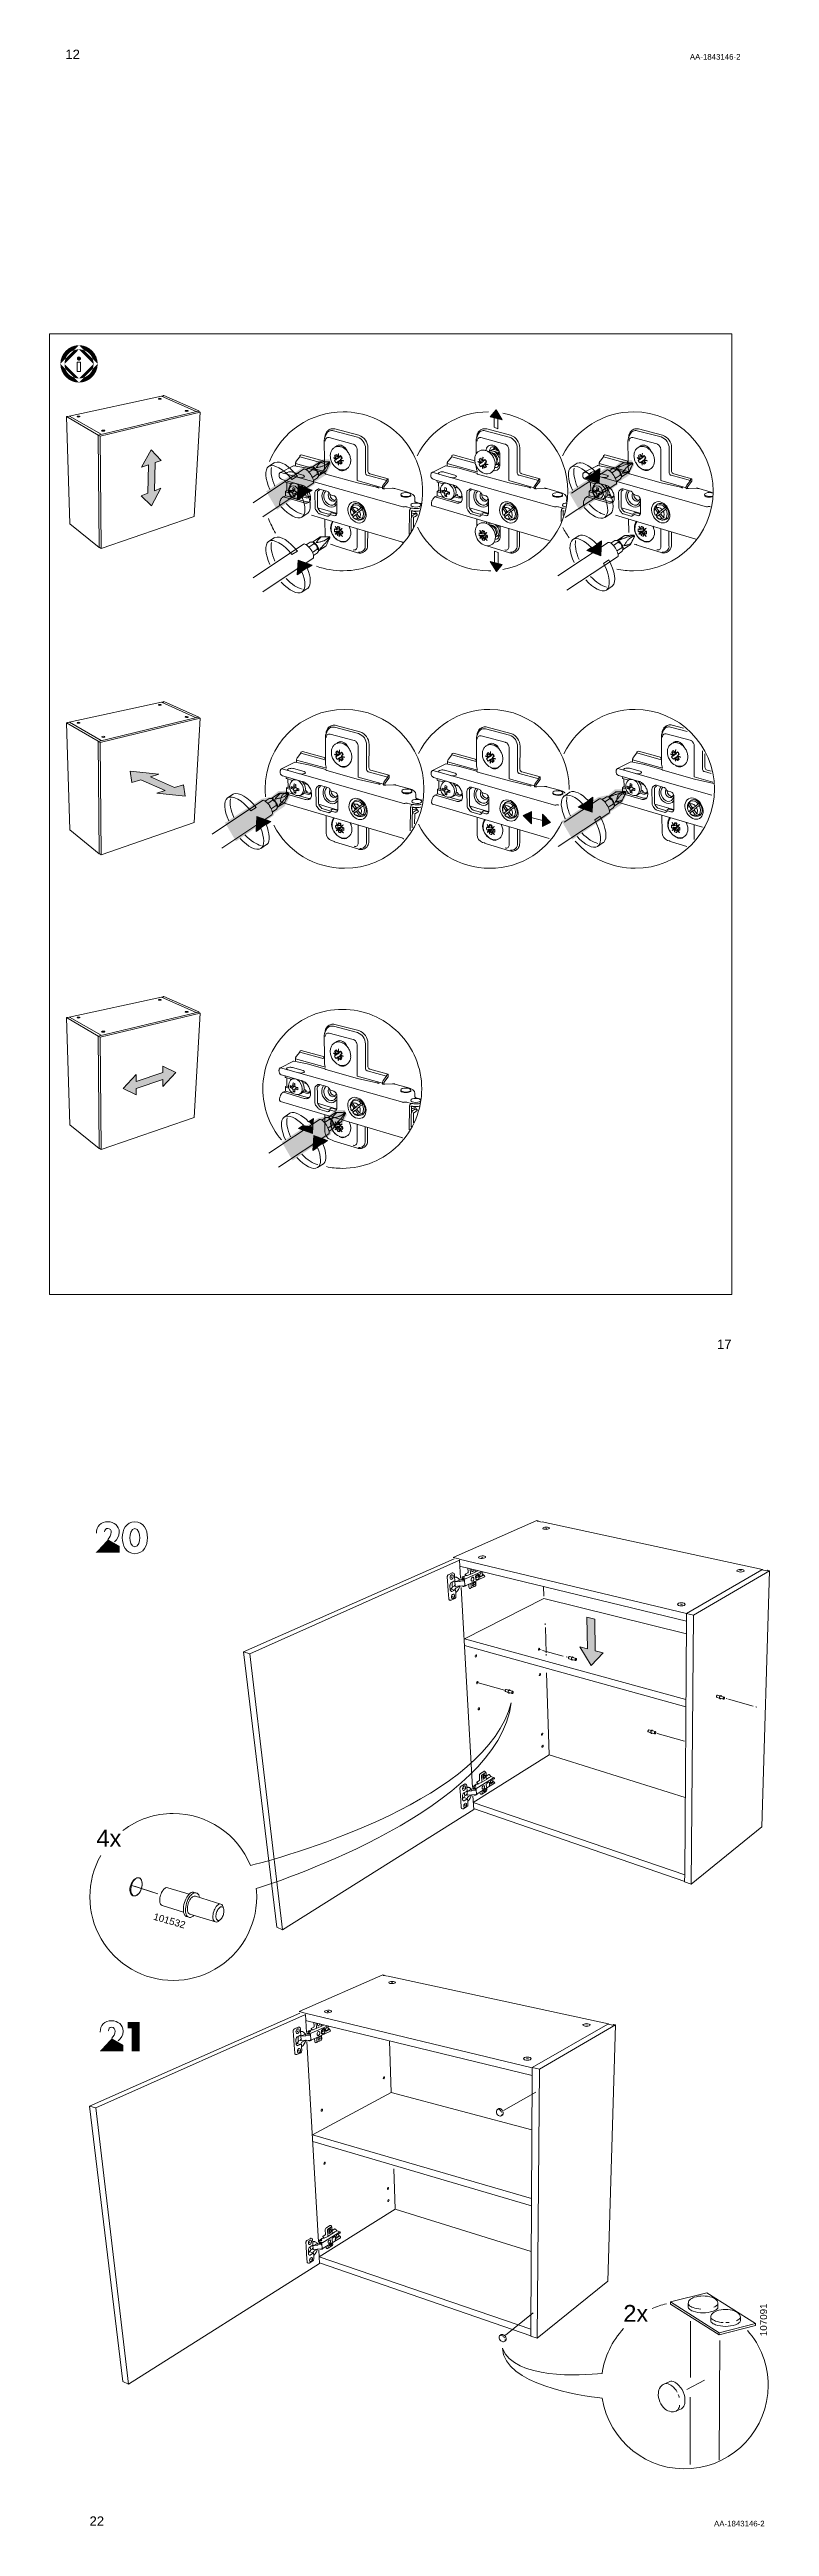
# Model space of a CAD drawing. Header units: metres. Extents: x -11.5 to 7.4, y -3.8 to 5.9.
# Drawn here: x 4.006 to 4.682, y -2.746 to -0.421 of the extents above; entities that cross this region are included whole.
import ezdxf

# ---------------------------------------------------------------- set-up
doc = ezdxf.new("R2010")
doc.units = ezdxf.units.M
doc.header["$MEASUREMENT"] = 0
for name, color, linetype, lineweight in [('PDF10_Text_Num_Penna__7_Num_Penna__7', 7, 'Continuous', 18), ('PDF15_Geometry_Num_Penna__1_Num_Penna__255', 255, 'Continuous', 18), ('PDF15_Geometry_Num_Penna__7_Num_Penna__7', 7, 'Continuous', 18), ('PDF15_Solid Fills_Num_Penna__7_Num_Penna__7', 7, 'Continuous', 18), ('PDF15_Text_Num_Penna__7_Num_Penna__7', 7, 'Continuous', 18), ('PDF21_Geometry_Num_Penna__1_Num_Penna__255', 255, 'Continuous', 18), ('PDF21_Geometry_Num_Penna__7_Num_Penna__7', 7, 'Continuous', 18), ('PDF21_Text_Num_Penna__7_Num_Penna__7', 7, 'Continuous', 18)]:
    doc.layers.add(name, color=color, linetype=linetype, lineweight=lineweight)
doc.styles.add('GENERATED_STYLE_1', font='')
doc.styles.get('GENERATED_STYLE_1').set_extended_font_data('Arial')

msp = doc.modelspace()

# ---------------------------------------------------------------- texts
at = {"layer": 'PDF10_Text_Num_Penna__7_Num_Penna__7', "color": 7, "linetype": 'Continuous', "lineweight": 18, "attachment_point": 7, "style": 'GENERATED_STYLE_1'}
for s, insert, char_height in [('\\A1;{\\pql;\\fArial|b0|i0|c0|p34;12}', (4.0204, -0.4297), 0.008794), ('\\A1;{\\pql;\\fArial|b0|i0|c0|p34;AA-1843146-2}', (4.6069, -0.4304), 0.005276)]:
    msp.add_mtext(s, dxfattribs=dict(at, insert=insert, char_height=char_height))
at = {"layer": 'PDF15_Text_Num_Penna__7_Num_Penna__7', "color": 7, "linetype": 'Continuous', "lineweight": 18, "insert": (4.6324, -1.6408), "char_height": 0.008794, "attachment_point": 7, "style": 'GENERATED_STYLE_1'}
msp.add_mtext('\\A1;{\\pql;\\fArial|b0|i0|c0|p34;17}', dxfattribs=at)
at = {"layer": 'PDF21_Text_Num_Penna__7_Num_Penna__7', "color": 7, "linetype": 'Continuous', "lineweight": 18, "attachment_point": 7, "style": 'GENERATED_STYLE_1'}
for s, insert, char_height in [('\\A1;{\\pql;\\fArial|b0|i0|c0|p34;4x}', (4.0496, -2.1082), 0.015829), ('\\A1;{\\pql;\\fArial|b0|i0|c0|p34;2x}', (4.5444, -2.5543), 0.015829), ('\\A1;{\\pql;\\fArial|b0|i0|c0|p34;22}', (4.0431, -2.7458), 0.008794), ('\\A1;{\\pql;\\fArial|b0|i0|c0|p34;AA-1843146-2}', (4.6296, -2.7465), 0.005276)]:
    msp.add_mtext(s, dxfattribs=dict(at, insert=insert, char_height=char_height))
at = {"layer": 'PDF21_Text_Num_Penna__7_Num_Penna__7', "color": 7, "linetype": 'Continuous', "lineweight": 18, "char_height": 0.006595, "attachment_point": 7, "style": 'GENERATED_STYLE_1'}
for s, insert, rotation in [('\\A1;{\\pql;\\fArial|b0|i0|c0|p34;101532}', (4.1025, -2.1767), 343.9417), ('\\A1;{\\pql;\\fArial|b0|i0|c0|p34;107091}', (4.6795, -2.5678), 90)]:
    msp.add_mtext(s, dxfattribs=dict(at, insert=insert, rotation=rotation))

# ---------------------------------------------------------------- hatches: boundary and pattern name
at = {"layer": 'PDF15_Geometry_Num_Penna__1_Num_Penna__255', "linetype": 'Continuous', "lineweight": 18}
for points in [[(4.2095, -0.8353), (4.2088, -0.8353), (4.2192, -0.853), (4.2547, -0.8288), (4.2554, -0.8264), (4.2649, -0.8203), (4.2703, -0.8102), (4.2681, -0.8054), (4.259, -0.8059), (4.2528, -0.8111), (4.2432, -0.8132)], [(4.4937, -0.8362), (4.493, -0.8362), (4.5034, -0.8538), (4.5389, -0.8296), (4.5396, -0.8272), (4.549, -0.8211), (4.5545, -0.811), (4.5523, -0.8063), (4.5432, -0.8067), (4.537, -0.8119), (4.5274, -0.814)], [(4.4871, -1.145), (4.4864, -1.145), (4.4967, -1.1626), (4.5323, -1.1384), (4.533, -1.136), (4.5424, -1.1299), (4.5478, -1.1198), (4.5457, -1.1151), (4.5365, -1.1155), (4.5304, -1.1207), (4.5207, -1.1228)], [(4.1709, -1.1465), (4.1702, -1.1465), (4.1806, -1.1642), (4.2161, -1.1399), (4.2168, -1.1376), (4.2262, -1.1315), (4.2317, -1.1214), (4.2295, -1.1166), (4.2204, -1.1171), (4.2142, -1.1223), (4.2046, -1.1244)], [(4.2242, -1.4463), (4.2235, -1.4463), (4.2338, -1.4639), (4.2694, -1.4397), (4.2701, -1.4373), (4.2795, -1.4312), (4.2849, -1.4211), (4.2828, -1.4164), (4.2736, -1.4168), (4.2675, -1.422), (4.2578, -1.4241)]]:
    msp.add_hatch(color=255, dxfattribs=at).paths.add_polyline_path(points)
at = {"layer": 'PDF15_Geometry_Num_Penna__7_Num_Penna__7', "linetype": 'Continuous', "lineweight": 18}
for points in [[(4.0332, -0.6984, 0.413549), (4.0157, -0.716), (4.0205, -0.7111, -0.215107), (4.0284, -0.7032)], [(4.0157, -0.716, 0.413495), (4.0332, -0.7335), (4.0284, -0.7287, -0.214889), (4.0205, -0.7208)], [(4.0205, -0.7111, 0.090434), (4.0196, -0.716), (4.0332, -0.7023, 0.090368), (4.0284, -0.7032)], [(4.0196, -0.716, 0.090481), (4.0205, -0.7208), (4.0284, -0.7287, 0.090484), (4.0332, -0.7296)], [(4.0331, -0.709, 0.414068), (4.0312, -0.7109, 0.416374), (4.0331, -0.7129, 0.416587), (4.0351, -0.7109, 0.414281)], [(4.0508, -0.716, 0.413557), (4.0332, -0.6984), (4.038, -0.7032, -0.21535), (4.046, -0.7111)], [(4.038, -0.7032, 0.090299), (4.0332, -0.7023), (4.0469, -0.716, 0.090249), (4.046, -0.7111)], [(4.0332, -0.7296, 0.090415), (4.038, -0.7287), (4.046, -0.7208, 0.090296), (4.0469, -0.716)], [(4.0332, -0.7335, 0.413503), (4.0508, -0.716), (4.046, -0.7208, -0.215132), (4.038, -0.7287)], [(4.0978, -0.8375), (4.0917, -0.8397), (4.1014, -0.8493), (4.1101, -0.8328), (4.104, -0.8351), (4.1047, -0.8086), (4.1104, -0.8067), (4.1011, -0.7966), (4.092, -0.8128), (4.0985, -0.8107)], [(4.5013, -0.8092), (4.501, -0.8093), (4.4955, -0.8129)], [(4.2389, -0.8297), (4.2382, -0.8437), (4.2521, -0.8345)], [(4.518, -0.817), (4.5086, -0.8233), (4.5217, -0.828), (4.5225, -0.8141)], [(4.2483, -0.8559), (4.2426, -0.8598), (4.248, -0.8561)], [(4.5027, -0.8772), (4.5025, -0.8774), (4.4969, -0.8809)], [(4.5195, -0.8851), (4.5101, -0.8913), (4.5232, -0.8961), (4.524, -0.8821)], [(4.2389, -0.9001), (4.2382, -0.9141), (4.2521, -0.9049)], [(4.2483, -0.9264), (4.2426, -0.9302), (4.248, -0.9265)], [(4.0914, -1.1064), (4.114, -1.1165), (4.1062, -1.1189), (4.1329, -1.1217), (4.1315, -1.1112), (4.1229, -1.1138), (4.1004, -1.1037), (4.1082, -1.1013), (4.0814, -1.0985), (4.0829, -1.109)], [(4.4946, -1.118), (4.4943, -1.1181), (4.4888, -1.1217)], [(4.5113, -1.1258), (4.5019, -1.1321), (4.5151, -1.1368), (4.5158, -1.1229)], [(4.2003, -1.1409), (4.1996, -1.1549), (4.2135, -1.1457)], [(4.2097, -1.1671), (4.204, -1.171), (4.2094, -1.1673)], [(4.1119, -1.3814), (4.087, -1.3897), (4.087, -1.3831), (4.0746, -1.3962), (4.087, -1.4023), (4.087, -1.3962), (4.1119, -1.3879), (4.1119, -1.3944), (4.1243, -1.3813), (4.1119, -1.3752)], [(4.2318, -1.4193), (4.2313, -1.4196), (4.226, -1.4231)], [(4.2439, -1.4308), (4.2394, -1.4338), (4.2525, -1.4385), (4.2529, -1.4321)], [(4.2529, -1.432), (4.2533, -1.4246), (4.2489, -1.4275)], [(4.2536, -1.4405), (4.2528, -1.4545), (4.2667, -1.4453)], [(4.263, -1.4667), (4.2573, -1.4706), (4.2627, -1.4669)]]:
    msp.add_hatch(color=7, dxfattribs=at).paths.add_polyline_path(points)
at = {"layer": 'PDF15_Solid Fills_Num_Penna__7_Num_Penna__7', "linetype": 'Continuous', "lineweight": 18}
for points in [[(4.4249, -0.7592), (4.4195, -0.7657), (4.4305, -0.7684)], [(4.2172, -0.8085), (4.2166, -0.8088), (4.2113, -0.8123)], [(4.5327, -0.8564), (4.527, -0.8602), (4.5323, -0.8567)], [(4.2172, -0.879), (4.2166, -0.8792), (4.2113, -0.8827)], [(4.4252, -0.9108), (4.4305, -0.9042), (4.4195, -0.9015)], [(4.5342, -0.9244), (4.5285, -0.9283), (4.5338, -0.9248)], [(4.1785, -1.1197), (4.178, -1.1199), (4.1727, -1.1235)], [(4.4505, -1.14), (4.4581, -1.1477), (4.4581, -1.1363)], [(4.4761, -1.1465), (4.4684, -1.1388), (4.4684, -1.1502)], [(4.526, -1.1652), (4.5203, -1.169), (4.5256, -1.1655)]]:
    msp.add_hatch(color=7, dxfattribs=at).paths.add_polyline_path(points)
at = {"layer": 'PDF21_Geometry_Num_Penna__7_Num_Penna__7', "linetype": 'Continuous', "lineweight": 18}
for points in [[(4.0573, -1.8127, 0.04531), (4.0574, -1.8138)], [(4.0604, -1.8197), (4.049, -1.832), (4.0713, -1.832), (4.0713, -1.8259)], [(4.5108, -1.9224), (4.5037, -1.9205), (4.5142, -1.9382), (4.5254, -1.9263), (4.5181, -1.9244), (4.5175, -1.8946), (4.5102, -1.8927)], [(4.0828, -2.2788), (4.0828, -2.3005), (4.0901, -2.3005), (4.0901, -2.2727), (4.0789, -2.2727), (4.0789, -2.2788)], [(4.0639, -2.2881), (4.0525, -2.3005), (4.0749, -2.3005), (4.0749, -2.2944)], [(4.0609, -2.2811, 0.04349), (4.061, -2.2823)]]:
    msp.add_hatch(color=7, dxfattribs=at).paths.add_polyline_path(points)

# ---------------------------------------------------------------- linework, layer by layer
at = {"layer": 'PDF15_Geometry_Num_Penna__1_Num_Penna__255', "color": 255, "linetype": 'Continuous', "lineweight": 18, "flags": 128}
for points in [[(4.0978, -0.8375), (4.0985, -0.8107), (4.092, -0.8128), (4.1011, -0.7966), (4.1104, -0.8067), (4.1047, -0.8086), (4.104, -0.8351), (4.1101, -0.8328), (4.1014, -0.8493), (4.0917, -0.8397)], [(4.0914, -1.1064), (4.114, -1.1165), (4.1062, -1.1189), (4.1329, -1.1217), (4.1315, -1.1112), (4.1229, -1.1138), (4.1004, -1.1037), (4.1082, -1.1013), (4.0814, -1.0985), (4.0829, -1.109)], [(4.1119, -1.3814), (4.087, -1.3897), (4.087, -1.3831), (4.0746, -1.3962), (4.087, -1.4023), (4.087, -1.3962), (4.1119, -1.3879), (4.1119, -1.3944), (4.1243, -1.3813), (4.1119, -1.3752)]]:
    msp.add_lwpolyline(points, close=True, dxfattribs=at)
for points in [[(4.2172, -0.8085), (4.2166, -0.8088), (4.2113, -0.8123)], [(4.5013, -0.8092), (4.501, -0.8093), (4.4955, -0.8129)], [(4.2332, -0.8245), (4.2383, -0.8213)], [(4.2425, -0.8408), (4.2382, -0.8437), (4.2389, -0.8297), (4.2521, -0.8345), (4.2476, -0.8374)], [(4.5129, -0.8204), (4.5086, -0.8233), (4.5217, -0.828), (4.5225, -0.8141), (4.518, -0.817)], [(4.5243, -0.8353), (4.5292, -0.832)], [(4.2483, -0.8559), (4.248, -0.8561), (4.2426, -0.8598)], [(4.5327, -0.8564), (4.5323, -0.8567), (4.527, -0.8602)], [(4.2172, -0.879), (4.2166, -0.8792), (4.2113, -0.8827)], [(4.5027, -0.8772), (4.5025, -0.8774), (4.4969, -0.8809)], [(4.5144, -0.8884), (4.5101, -0.8913), (4.5232, -0.8961), (4.524, -0.8821), (4.5195, -0.8851)], [(4.2332, -0.8949), (4.2383, -0.8917)], [(4.2425, -0.9112), (4.2382, -0.9141), (4.2389, -0.9001), (4.2521, -0.9049), (4.2476, -0.9079)], [(4.5258, -0.9034), (4.5307, -0.9)], [(4.2483, -0.9264), (4.248, -0.9265), (4.2426, -0.9302)], [(4.5342, -0.9244), (4.5338, -0.9248), (4.5285, -0.9283)], [(4.1785, -1.1197), (4.178, -1.1199), (4.1727, -1.1235)], [(4.1946, -1.1357), (4.1996, -1.1325)], [(4.4946, -1.118), (4.4943, -1.1181), (4.4888, -1.1217)], [(4.5063, -1.1292), (4.5019, -1.1321), (4.5151, -1.1368), (4.5158, -1.1229), (4.5113, -1.1258)], [(4.2039, -1.152), (4.1996, -1.1549), (4.2003, -1.1409), (4.2135, -1.1457), (4.209, -1.1486)], [(4.5176, -1.1441), (4.5226, -1.1407)], [(4.2097, -1.1671), (4.2094, -1.1673), (4.204, -1.171)], [(4.526, -1.1652), (4.5256, -1.1655), (4.5203, -1.169)], [(4.2318, -1.4193), (4.2313, -1.4196), (4.226, -1.4231)], [(4.2439, -1.4308), (4.2394, -1.4338), (4.2525, -1.4385), (4.2529, -1.4321), (4.2529, -1.4321)], [(4.2529, -1.432), (4.2533, -1.4246), (4.2489, -1.4275)], [(4.2572, -1.4516), (4.2528, -1.4545), (4.2536, -1.4405), (4.2667, -1.4453), (4.2623, -1.4483)], [(4.263, -1.4667), (4.2627, -1.4669), (4.2573, -1.4706)]]:
    msp.add_lwpolyline(points, dxfattribs=at)
at = {"layer": 'PDF15_Geometry_Num_Penna__1_Num_Penna__255', "color": 255, "linetype": 'Continuous', "lineweight": 18}
for points in [[(4.2113, -0.8123), (4.216, -0.8092), (4.2252, -0.8146), (4.2332, -0.8245)], [(4.2113, -0.8123), (4.216, -0.8092), (4.2252, -0.8146), (4.2332, -0.8245)], [(4.2383, -0.8213), (4.2307, -0.8118), (4.222, -0.8065), (4.2172, -0.8085)], [(4.2383, -0.8213), (4.2307, -0.8118), (4.222, -0.8065), (4.2172, -0.8085)], [(4.4955, -0.8129), (4.4993, -0.8103), (4.5062, -0.8136), (4.5129, -0.8204)], [(4.4955, -0.8129), (4.4993, -0.8103), (4.5062, -0.8136), (4.5129, -0.8204)], [(4.518, -0.817), (4.5117, -0.8107), (4.5051, -0.8073), (4.5013, -0.8092)], [(4.518, -0.817), (4.5117, -0.8107), (4.5051, -0.8073), (4.5013, -0.8092)], [(4.527, -0.8602), (4.5316, -0.8572), (4.5303, -0.8466), (4.5243, -0.8353)], [(4.527, -0.8602), (4.5316, -0.8572), (4.5303, -0.8466), (4.5243, -0.8353)], [(4.5292, -0.832), (4.535, -0.8426), (4.5365, -0.8527), (4.5327, -0.8564)], [(4.5292, -0.832), (4.535, -0.8426), (4.5365, -0.8527), (4.5327, -0.8564)], [(4.2426, -0.8598), (4.2464, -0.8573), (4.2462, -0.8497), (4.2425, -0.8408)], [(4.2426, -0.8598), (4.2464, -0.8573), (4.2462, -0.8497), (4.2425, -0.8408)], [(4.2476, -0.8374), (4.251, -0.8457), (4.2515, -0.8531), (4.2483, -0.8559)], [(4.2476, -0.8374), (4.251, -0.8457), (4.2515, -0.8531), (4.2483, -0.8559)], [(4.2113, -0.8827), (4.216, -0.8796), (4.2252, -0.885), (4.2332, -0.8949)], [(4.2113, -0.8827), (4.216, -0.8796), (4.2252, -0.885), (4.2332, -0.8949)], [(4.2383, -0.8917), (4.2307, -0.8822), (4.222, -0.8769), (4.2172, -0.879)], [(4.2383, -0.8917), (4.2307, -0.8822), (4.222, -0.8769), (4.2172, -0.879)], [(4.4969, -0.8809), (4.5008, -0.8784), (4.5077, -0.8816), (4.5144, -0.8884)], [(4.4969, -0.8809), (4.5008, -0.8784), (4.5077, -0.8816), (4.5144, -0.8884)], [(4.5195, -0.8851), (4.5132, -0.8787), (4.5066, -0.8753), (4.5027, -0.8772)], [(4.5195, -0.8851), (4.5132, -0.8787), (4.5066, -0.8753), (4.5027, -0.8772)], [(4.5285, -0.9283), (4.5331, -0.9252), (4.5318, -0.9146), (4.5258, -0.9034)], [(4.5285, -0.9283), (4.5331, -0.9252), (4.5318, -0.9146), (4.5258, -0.9034)], [(4.5307, -0.9), (4.5365, -0.9107), (4.538, -0.9207), (4.5342, -0.9244)], [(4.5307, -0.9), (4.5365, -0.9107), (4.538, -0.9207), (4.5342, -0.9244)], [(4.2426, -0.9302), (4.2464, -0.9277), (4.2462, -0.9201), (4.2425, -0.9112)], [(4.2426, -0.9302), (4.2464, -0.9277), (4.2462, -0.9201), (4.2425, -0.9112)], [(4.2476, -0.9079), (4.251, -0.9162), (4.2515, -0.9235), (4.2483, -0.9264)], [(4.2476, -0.9079), (4.251, -0.9162), (4.2515, -0.9235), (4.2483, -0.9264)], [(4.5113, -1.1258), (4.505, -1.1195), (4.4985, -1.1161), (4.4946, -1.118)], [(4.5113, -1.1258), (4.505, -1.1195), (4.4985, -1.1161), (4.4946, -1.118)], [(4.1727, -1.1235), (4.1774, -1.1204), (4.1866, -1.1258), (4.1946, -1.1357)], [(4.1727, -1.1235), (4.1774, -1.1204), (4.1866, -1.1258), (4.1946, -1.1357)], [(4.1996, -1.1325), (4.1921, -1.123), (4.1834, -1.1177), (4.1785, -1.1197)], [(4.1996, -1.1325), (4.1921, -1.123), (4.1834, -1.1177), (4.1785, -1.1197)], [(4.4888, -1.1217), (4.4926, -1.1191), (4.4995, -1.1224), (4.5063, -1.1292)], [(4.4888, -1.1217), (4.4926, -1.1191), (4.4995, -1.1224), (4.5063, -1.1292)], [(4.204, -1.171), (4.2078, -1.1685), (4.2076, -1.1609), (4.2039, -1.152)], [(4.204, -1.171), (4.2078, -1.1685), (4.2076, -1.1609), (4.2039, -1.152)], [(4.209, -1.1486), (4.2124, -1.1569), (4.2129, -1.1643), (4.2097, -1.1671)], [(4.209, -1.1486), (4.2124, -1.1569), (4.2129, -1.1643), (4.2097, -1.1671)], [(4.5203, -1.169), (4.525, -1.166), (4.5236, -1.1554), (4.5176, -1.1441)], [(4.5203, -1.169), (4.525, -1.166), (4.5236, -1.1554), (4.5176, -1.1441)], [(4.5226, -1.1407), (4.5283, -1.1514), (4.5298, -1.1615), (4.526, -1.1652)], [(4.5226, -1.1407), (4.5283, -1.1514), (4.5298, -1.1615), (4.526, -1.1652)], [(4.2489, -1.4275), (4.2424, -1.421), (4.2358, -1.4176), (4.2318, -1.4193)], [(4.2489, -1.4275), (4.2424, -1.421), (4.2358, -1.4176), (4.2318, -1.4193)], [(4.226, -1.4231), (4.2299, -1.4205), (4.237, -1.4238), (4.2439, -1.4308)], [(4.226, -1.4231), (4.2299, -1.4205), (4.237, -1.4238), (4.2439, -1.4308)], [(4.2529, -1.4321), (4.253, -1.4321), (4.2529, -1.432), (4.2529, -1.432)], [(4.2529, -1.4321), (4.253, -1.4321), (4.2529, -1.432), (4.2529, -1.432)], [(4.2573, -1.4706), (4.2611, -1.4681), (4.2608, -1.4605), (4.2572, -1.4516)], [(4.2573, -1.4706), (4.2611, -1.4681), (4.2608, -1.4605), (4.2572, -1.4516)], [(4.2623, -1.4483), (4.2657, -1.4566), (4.2662, -1.4639), (4.263, -1.4667)], [(4.2623, -1.4483), (4.2657, -1.4566), (4.2662, -1.4639), (4.263, -1.4667)]]:
    msp.add_open_spline(points, degree=3, dxfattribs=at)
at = {"layer": 'PDF15_Geometry_Num_Penna__7_Num_Penna__7', "color": 7, "linetype": 'Continuous', "lineweight": 18, "flags": 128}
for points in [[(4.6463, -1.5898), (4.0055, -1.5898), (4.0055, -0.6879), (4.6463, -0.6879)], [(4.4249, -0.7592), (4.4305, -0.7684), (4.4195, -0.7657)], [(4.0978, -0.8375), (4.0985, -0.8107), (4.092, -0.8128), (4.1011, -0.7966), (4.1104, -0.8067), (4.1047, -0.8086), (4.104, -0.8351), (4.1101, -0.8328), (4.1014, -0.8493), (4.0917, -0.8397)], [(4.276, -0.8079), (4.2766, -0.8076), (4.2762, -0.808), (4.2761, -0.808)], [(4.4117, -0.8115), (4.4123, -0.8111), (4.4118, -0.8115), (4.4117, -0.8115)], [(4.5613, -0.8079), (4.5618, -0.8076), (4.5614, -0.808), (4.5613, -0.8079)], [(4.4629, -0.8332), (4.4629, -0.8332)], [(4.275, -0.8741), (4.2756, -0.8739), (4.2751, -0.8742), (4.2751, -0.8742)], [(4.5603, -0.874), (4.5609, -0.8738), (4.5603, -0.8742), (4.5603, -0.8741)], [(4.4252, -0.9108), (4.4195, -0.9015), (4.4305, -0.9042)], [(4.277, -1.0863), (4.2776, -1.086), (4.2772, -1.0864), (4.2771, -1.0864)], [(4.4188, -1.0879), (4.4194, -1.0875), (4.4189, -1.088), (4.4189, -1.0879)], [(4.5926, -1.0861), (4.5932, -1.0857), (4.5927, -1.0862), (4.5927, -1.0861)], [(4.0914, -1.1064), (4.114, -1.1165), (4.1062, -1.1189), (4.1329, -1.1217), (4.1315, -1.1112), (4.1229, -1.1138), (4.1004, -1.1037), (4.1082, -1.1013), (4.0814, -1.0985), (4.0829, -1.109)], [(4.4505, -1.14), (4.4581, -1.1477), (4.4581, -1.1363)], [(4.4761, -1.1465), (4.4684, -1.1388), (4.4684, -1.1502)], [(4.276, -1.1525), (4.2766, -1.1523), (4.2761, -1.1526), (4.2761, -1.1525)], [(4.4178, -1.154), (4.4184, -1.1538), (4.4179, -1.1542), (4.4178, -1.1541)], [(4.276, -1.367), (4.2765, -1.3667), (4.2761, -1.3671), (4.276, -1.3671)], [(4.1119, -1.3814), (4.087, -1.3897), (4.087, -1.3831), (4.0746, -1.3962), (4.087, -1.4023), (4.087, -1.3962), (4.1119, -1.3879), (4.1119, -1.3944), (4.1243, -1.3813), (4.1119, -1.3752)]]:
    msp.add_lwpolyline(points, close=True, dxfattribs=at)
for points in [[(4.0221, -0.7653), (4.0214, -0.7654)], [(4.0214, -0.7654), (4.0513, -0.7828)], [(4.0245, -0.866), (4.0214, -0.7654)], [(4.0244, -0.765), (4.0224, -0.7655), (4.0221, -0.7653)], [(4.1107, -0.7462), (4.0241, -0.765), (4.0241, -0.7651)], [(4.0241, -0.765), (4.0243, -0.7651)], [(4.0244, -0.765), (4.0541, -0.7821), (4.0541, -0.7822)], [(4.1452, -0.7603), (4.0513, -0.7829)], [(4.1471, -0.7612), (4.0531, -0.7839), (4.0539, -0.8894)], [(4.1433, -0.7607), (4.1107, -0.7462)], [(4.111, -0.7463), (4.1123, -0.746)], [(4.1123, -0.7457), (4.1129, -0.7456)], [(4.1127, -0.7459), (4.1123, -0.7457)], [(4.1123, -0.746), (4.1123, -0.7457)], [(4.1123, -0.746), (4.1127, -0.7459)], [(4.1456, -0.7601), (4.1129, -0.7456)], [(4.1413, -0.8591), (4.1471, -0.7612)], [(4.1471, -0.7612), (4.1452, -0.7603)], [(4.1456, -0.7605), (4.1456, -0.7601)], [(4.0513, -0.7828), (4.0522, -0.8885)], [(4.0531, -0.7839), (4.0513, -0.7829)], [(4.2642, -0.7851), (4.264, -0.7854), (4.2639, -0.7857), (4.2638, -0.7862), (4.2637, -0.7867), (4.2636, -0.7873), (4.2636, -0.7878), (4.2637, -0.8074)], [(4.2681, -0.7779), (4.2679, -0.778), (4.2673, -0.7784), (4.2668, -0.7788), (4.2663, -0.7792), (4.2659, -0.7797), (4.2655, -0.7802), (4.2652, -0.7808), (4.2649, -0.7815), (4.2646, -0.7821), (4.2645, -0.7829), (4.2643, -0.7836), (4.2642, -0.7844), (4.2642, -0.785), (4.2656, -0.7819)], [(4.2642, -0.7851), (4.2642, -0.785)], [(4.2656, -0.7819), (4.2661, -0.781), (4.2667, -0.7802), (4.2675, -0.7796), (4.2683, -0.7791), (4.2692, -0.7788), (4.2702, -0.7786), (4.2712, -0.7786), (4.2722, -0.7788)], [(4.2681, -0.7779), (4.2691, -0.7774)], [(4.2691, -0.7774), (4.27, -0.7771), (4.2708, -0.7769), (4.2717, -0.7768), (4.2727, -0.7769), (4.2736, -0.7771)], [(4.4067, -0.7851), (4.4066, -0.7854), (4.4065, -0.7857), (4.4063, -0.7862), (4.4062, -0.7867), (4.4062, -0.7873), (4.4061, -0.7878), (4.4062, -0.8004)], [(4.4067, -0.7851), (4.4068, -0.785)], [(4.4106, -0.7779), (4.4104, -0.778), (4.4099, -0.7784), (4.4094, -0.7787), (4.4089, -0.7792), (4.4084, -0.7797), (4.4081, -0.7802), (4.4077, -0.7808), (4.4074, -0.7815), (4.4072, -0.7821), (4.407, -0.7829), (4.4069, -0.7836), (4.4068, -0.7844), (4.4068, -0.785), (4.4082, -0.7819)], [(4.4082, -0.7819), (4.4087, -0.781), (4.4093, -0.7802), (4.41, -0.7796), (4.4109, -0.7791), (4.4118, -0.7788), (4.4127, -0.7786), (4.4137, -0.7786), (4.4148, -0.7788)], [(4.4106, -0.7779), (4.4117, -0.7774)], [(4.4117, -0.7774), (4.4125, -0.7771), (4.4134, -0.7769), (4.4143, -0.7768), (4.4152, -0.7769), (4.4162, -0.7771)], [(4.5494, -0.7851), (4.5493, -0.7853), (4.5492, -0.7856), (4.549, -0.7862), (4.5489, -0.7867), (4.5489, -0.7872), (4.5488, -0.7878), (4.549, -0.8074)], [(4.5494, -0.7851), (4.5495, -0.7849)], [(4.5533, -0.7779), (4.5531, -0.778), (4.5526, -0.7783), (4.552, -0.7787), (4.5516, -0.7792), (4.5511, -0.7797), (4.5508, -0.7802), (4.5504, -0.7808), (4.5501, -0.7814), (4.5499, -0.7821), (4.5497, -0.7828), (4.5495, -0.7836), (4.5495, -0.7843), (4.5495, -0.7849), (4.5509, -0.7819)], [(4.5509, -0.7819), (4.5514, -0.781), (4.552, -0.7802), (4.5527, -0.7795), (4.5536, -0.779), (4.5545, -0.7787), (4.5554, -0.7786), (4.5564, -0.7786), (4.5575, -0.7788)], [(4.5533, -0.7779), (4.5544, -0.7774)], [(4.5544, -0.7774), (4.5552, -0.777), (4.5561, -0.7768), (4.557, -0.7768), (4.5579, -0.7768), (4.5588, -0.777)], [(4.2172, -0.8085), (4.2166, -0.8088), (4.2113, -0.8123)], [(4.2352, -0.8116), (4.2477, -0.814), (4.2477, -0.814)], [(4.2363, -0.8118), (4.2365, -0.8114), (4.2365, -0.8109), (4.2366, -0.8105), (4.2365, -0.8095)], [(4.2365, -0.8095), (4.2366, -0.809), (4.2367, -0.8085), (4.2368, -0.808), (4.2371, -0.8076), (4.2373, -0.8072)], [(4.2647, -0.8174), (4.2365, -0.8095)], [(4.2406, -0.8027), (4.2406, -0.8032), (4.2373, -0.8072)], [(4.241, -0.802), (4.2408, -0.8021), (4.2407, -0.8024), (4.2406, -0.8027)], [(4.2638, -0.8095), (4.2636, -0.8095), (4.2634, -0.8095), (4.2406, -0.8032)], [(4.242, -0.8015), (4.241, -0.802)], [(4.2637, -0.8074), (4.2637, -0.8074), (4.2637, -0.8074), (4.242, -0.8015)], [(4.2503, -0.8129), (4.2467, -0.8153)], [(4.2528, -0.8127), (4.2518, -0.8127)], [(4.2583, -0.8207), (4.2583, -0.8205), (4.2583, -0.8202), (4.2583, -0.8199), (4.2582, -0.8196), (4.2582, -0.8192), (4.258, -0.8188), (4.2579, -0.8184), (4.2577, -0.818), (4.2575, -0.8176), (4.2573, -0.8172), (4.2571, -0.8168), (4.2568, -0.8163), (4.2565, -0.8159), (4.2563, -0.8155), (4.256, -0.8152), (4.2557, -0.8148), (4.2553, -0.8144), (4.255, -0.8141), (4.2547, -0.8138), (4.2544, -0.8135), (4.2541, -0.8133), (4.2538, -0.8131), (4.2536, -0.813), (4.2533, -0.8128), (4.2531, -0.8128), (4.2529, -0.8127), (4.2528, -0.8127)], [(4.268, -0.8077), (4.26, -0.8079)], [(4.2627, -0.8079), (4.263, -0.808), (4.2634, -0.808), (4.2637, -0.8078)], [(4.2637, -0.8074), (4.2638, -0.8133)], [(4.2638, -0.8133), (4.2638, -0.8139), (4.2639, -0.8145), (4.2641, -0.8152), (4.2642, -0.8158), (4.2644, -0.8165), (4.2647, -0.8174)], [(4.2685, -0.8094), (4.2687, -0.8088)], [(4.2708, -0.8086), (4.2704, -0.8078), (4.27, -0.8069), (4.2697, -0.806), (4.2695, -0.8051), (4.2694, -0.8042), (4.2693, -0.8033), (4.2692, -0.8024), (4.2692, -0.8016), (4.2693, -0.8007), (4.2695, -0.7999), (4.2697, -0.7991), (4.2699, -0.7983), (4.2703, -0.7976), (4.2706, -0.7969), (4.2711, -0.7963), (4.2716, -0.7957), (4.2721, -0.7952), (4.2727, -0.7947), (4.2733, -0.7943), (4.274, -0.794), (4.2746, -0.7938), (4.2753, -0.7936), (4.276, -0.7935), (4.2767, -0.7934), (4.2775, -0.7935), (4.2782, -0.7935), (4.2789, -0.7937), (4.2797, -0.7939), (4.2804, -0.7942), (4.2812, -0.7945), (4.2819, -0.795), (4.2819, -0.795)], [(4.2744, -0.8047), (4.274, -0.8046), (4.2736, -0.8045), (4.2733, -0.8044), (4.2729, -0.8043), (4.2725, -0.8042), (4.2721, -0.8041), (4.2725, -0.8043), (4.2729, -0.8046), (4.2733, -0.8048), (4.2736, -0.805), (4.274, -0.8052), (4.2744, -0.8055)], [(4.2732, -0.8044), (4.2752, -0.8052)], [(4.2749, -0.801), (4.2743, -0.8013), (4.2738, -0.8017), (4.2733, -0.8023), (4.2735, -0.8027), (4.2737, -0.8031), (4.2739, -0.8034), (4.2741, -0.8038), (4.2743, -0.8041), (4.2745, -0.8045)], [(4.2733, -0.8067), (4.2735, -0.8065), (4.2737, -0.8064), (4.2738, -0.8062), (4.274, -0.806), (4.2742, -0.8058), (4.2745, -0.8056)], [(4.275, -0.8053), (4.2745, -0.8056), (4.2744, -0.8056), (4.2744, -0.8055)], [(4.2744, -0.8055), (4.275, -0.8053)], [(4.2751, -0.8045), (4.2744, -0.8047), (4.2745, -0.8046), (4.2745, -0.8045)], [(4.2745, -0.8045), (4.2751, -0.8045)], [(4.276, -0.8079), (4.2758, -0.8081), (4.2756, -0.8083), (4.2754, -0.8085), (4.2752, -0.8086), (4.275, -0.8088), (4.2748, -0.809)], [(4.2762, -0.8032), (4.2762, -0.8032), (4.2761, -0.8032), (4.2759, -0.8028), (4.2757, -0.8024), (4.2755, -0.8021), (4.2753, -0.8017), (4.2751, -0.8014), (4.2749, -0.801)], [(4.2765, -0.8044), (4.2759, -0.8046), (4.2752, -0.8048), (4.275, -0.8048)], [(4.275, -0.8048), (4.2752, -0.8049)], [(4.275, -0.8053), (4.2752, -0.8052)], [(4.2752, -0.8044), (4.2751, -0.8045)], [(4.2752, -0.8044), (4.2752, -0.8044), (4.2752, -0.8046), (4.2752, -0.8048)], [(4.2752, -0.8044), (4.2756, -0.8044), (4.2759, -0.8044), (4.2765, -0.8044)], [(4.2764, -0.8045), (4.2759, -0.8048), (4.2752, -0.8052), (4.2752, -0.8052)], [(4.2764, -0.8045), (4.2758, -0.8047), (4.2752, -0.8049), (4.2752, -0.8051), (4.2752, -0.8052)], [(4.2769, -0.8034), (4.2769, -0.8028), (4.2769, -0.8022), (4.277, -0.8017), (4.277, -0.8012), (4.277, -0.8006), (4.277, -0.8), (4.2769, -0.8006), (4.2767, -0.8011), (4.2766, -0.8016), (4.2765, -0.8021), (4.2764, -0.8026), (4.2762, -0.8032)], [(4.2762, -0.8032), (4.2767, -0.8031)], [(4.2762, -0.808), (4.2763, -0.8086), (4.2764, -0.8091), (4.2765, -0.8095), (4.2766, -0.81), (4.2767, -0.8105), (4.2769, -0.811), (4.2768, -0.8105), (4.2768, -0.8101), (4.2768, -0.8096), (4.2768, -0.8092), (4.2768, -0.8087), (4.2769, -0.8082)], [(4.2764, -0.8045), (4.2772, -0.8041)], [(4.2765, -0.8044), (4.2771, -0.8041)], [(4.2766, -0.8076), (4.2767, -0.8075)], [(4.2768, -0.803), (4.2767, -0.8031)], [(4.2768, -0.8089), (4.2767, -0.8075)], [(4.277, -0.8018), (4.2768, -0.803), (4.2768, -0.8031)], [(4.2769, -0.8031), (4.2769, -0.8031), (4.2768, -0.8031)], [(4.278, -0.8068), (4.2774, -0.8071), (4.2768, -0.8075)], [(4.2768, -0.8075), (4.2769, -0.8076), (4.277, -0.8076)], [(4.2769, -0.8034), (4.277, -0.8034), (4.2771, -0.8035)], [(4.2769, -0.8082), (4.2773, -0.8078)], [(4.2787, -0.8102), (4.2783, -0.8098), (4.2781, -0.8095), (4.2778, -0.8092), (4.2776, -0.8089), (4.2773, -0.8086), (4.277, -0.8082), (4.2769, -0.8082), (4.2769, -0.8082)], [(4.2771, -0.8078), (4.277, -0.8076), (4.2775, -0.8072), (4.278, -0.8068)], [(4.2773, -0.8078), (4.277, -0.8082)], [(4.2771, -0.8035), (4.2774, -0.8032), (4.2777, -0.803), (4.2779, -0.8028), (4.2782, -0.8026), (4.2785, -0.8024), (4.2788, -0.8021), (4.2794, -0.8028), (4.2799, -0.8036), (4.2803, -0.8044)], [(4.2775, -0.8033), (4.2774, -0.8033), (4.2771, -0.8035)], [(4.2774, -0.8077), (4.2773, -0.8077), (4.2771, -0.8076), (4.2776, -0.8072), (4.2781, -0.8068)], [(4.2771, -0.8078), (4.2771, -0.8076)], [(4.2773, -0.8078), (4.2775, -0.8078), (4.2774, -0.8077)], [(4.2781, -0.8068), (4.2778, -0.8072), (4.2776, -0.8074), (4.2774, -0.8077)], [(4.2781, -0.8031), (4.2779, -0.8032), (4.2775, -0.8033)], [(4.2786, -0.8065), (4.278, -0.8068)], [(4.2788, -0.8027), (4.2781, -0.8031)], [(4.2791, -0.8062), (4.2787, -0.8064), (4.2781, -0.8068)], [(4.279, -0.8065), (4.2787, -0.8067), (4.2787, -0.8068), (4.2786, -0.8069)], [(4.2787, -0.8102), (4.2793, -0.8099), (4.2798, -0.8094), (4.2803, -0.8088), (4.28, -0.8085), (4.2797, -0.8082), (4.2794, -0.8079), (4.2792, -0.8076), (4.2789, -0.8073), (4.2786, -0.8069)], [(4.2792, -0.8026), (4.2787, -0.8028)], [(4.2787, -0.8028), (4.2787, -0.8028), (4.2788, -0.8027)], [(4.2803, -0.8044), (4.28, -0.8047), (4.2797, -0.8049), (4.2795, -0.8051), (4.2792, -0.8053), (4.2789, -0.8055), (4.2787, -0.8058)], [(4.2787, -0.8058), (4.2787, -0.8058), (4.2787, -0.8059)], [(4.2787, -0.8067), (4.2792, -0.8068), (4.2797, -0.8068), (4.2802, -0.8069), (4.2807, -0.8069), (4.2812, -0.8069), (4.2818, -0.8069), (4.2812, -0.8068), (4.2807, -0.8066), (4.2802, -0.8065), (4.2797, -0.8063), (4.2792, -0.8061), (4.2787, -0.8059)], [(4.2791, -0.8075), (4.2791, -0.808), (4.279, -0.8085), (4.2789, -0.8089), (4.2788, -0.8092), (4.2788, -0.8097), (4.2787, -0.8102)], [(4.2791, -0.8064), (4.279, -0.8064), (4.2791, -0.8062), (4.2791, -0.8061)], [(4.2791, -0.8064), (4.279, -0.8065)], [(4.281, -0.8067), (4.2791, -0.8064)], [(4.2797, -0.8031), (4.2795, -0.8034), (4.2795, -0.8038), (4.2796, -0.8041), (4.2798, -0.8044), (4.2801, -0.8046)], [(4.2804, -0.7942), (4.2805, -0.7942), (4.2805, -0.7941)], [(4.2819, -0.795), (4.2826, -0.7954), (4.2833, -0.796), (4.284, -0.7966), (4.2846, -0.7972), (4.2852, -0.7979), (4.2858, -0.7987), (4.2863, -0.7995), (4.2867, -0.8003), (4.2871, -0.8011), (4.2875, -0.802), (4.2878, -0.8029), (4.288, -0.8038), (4.2882, -0.8047), (4.2884, -0.8056), (4.2884, -0.8065), (4.2884, -0.8073), (4.2884, -0.8076)], [(4.2943, -0.8256), (4.2943, -0.7964)], [(4.3777, -0.8116), (4.3902, -0.814), (4.3902, -0.814)], [(4.3789, -0.8118), (4.379, -0.8114), (4.3791, -0.8109), (4.3791, -0.8105), (4.3791, -0.8095)], [(4.3791, -0.8095), (4.3791, -0.809), (4.3792, -0.8085), (4.3794, -0.808), (4.3796, -0.8076), (4.3799, -0.8072)], [(4.4073, -0.8174), (4.3791, -0.8095)], [(4.3832, -0.8027), (4.3832, -0.8032), (4.3799, -0.8072)], [(4.3835, -0.802), (4.3833, -0.8021), (4.3832, -0.8024), (4.3832, -0.8027)], [(4.4053, -0.8093), (4.3832, -0.8032)], [(4.3845, -0.8015), (4.3835, -0.802)], [(4.4049, -0.807), (4.3845, -0.8015)], [(4.4065, -0.8122), (4.4061, -0.8113), (4.4057, -0.8104), (4.4054, -0.8095), (4.4052, -0.8086), (4.405, -0.8077), (4.4049, -0.8068), (4.4049, -0.8059), (4.4049, -0.805), (4.405, -0.8042), (4.4051, -0.8033), (4.4053, -0.8025), (4.4056, -0.8018), (4.4059, -0.801), (4.4063, -0.8003), (4.4068, -0.7997), (4.4072, -0.7991), (4.4078, -0.7986), (4.4084, -0.7982), (4.409, -0.7978), (4.4096, -0.7975), (4.4103, -0.7972), (4.411, -0.797), (4.4117, -0.7969), (4.4124, -0.7969), (4.4131, -0.7969), (4.4139, -0.797), (4.4146, -0.7972), (4.4153, -0.7974), (4.4161, -0.7977), (4.4168, -0.798), (4.4175, -0.7984), (4.4176, -0.7984)], [(4.4063, -0.8119), (4.4063, -0.8133)], [(4.4063, -0.8133), (4.4064, -0.8139), (4.4065, -0.8145), (4.4066, -0.8152), (4.4068, -0.8158), (4.407, -0.8165), (4.4073, -0.8174)], [(4.4101, -0.8082), (4.4097, -0.8081), (4.4093, -0.808), (4.4089, -0.8079), (4.4085, -0.8078), (4.4082, -0.8077), (4.4078, -0.8076), (4.4082, -0.8078), (4.4085, -0.8081), (4.4089, -0.8083), (4.4093, -0.8085), (4.4096, -0.8087), (4.4101, -0.809)], [(4.4088, -0.8079), (4.4108, -0.8088)], [(4.4089, -0.8102), (4.4091, -0.81), (4.4093, -0.8099), (4.4095, -0.8097), (4.4097, -0.8095), (4.4099, -0.8094), (4.4101, -0.8092)], [(4.4119, -0.8067), (4.4118, -0.8067), (4.4117, -0.8067), (4.4115, -0.8063), (4.4113, -0.8059), (4.4111, -0.8056), (4.411, -0.8052), (4.4108, -0.8049), (4.4106, -0.8045), (4.41, -0.8048), (4.4094, -0.8052), (4.409, -0.8058), (4.4092, -0.8062), (4.4094, -0.8066), (4.4095, -0.8069), (4.4097, -0.8073), (4.4099, -0.8076), (4.4101, -0.808)], [(4.4107, -0.808), (4.4101, -0.8082), (4.4101, -0.8081), (4.4101, -0.808)], [(4.4101, -0.808), (4.4107, -0.808)], [(4.4107, -0.8088), (4.4101, -0.8092), (4.4101, -0.8091), (4.4101, -0.809)], [(4.4101, -0.809), (4.4107, -0.8088)], [(4.4117, -0.8115), (4.4114, -0.8117), (4.4112, -0.8118), (4.4111, -0.812), (4.4109, -0.8122), (4.4107, -0.8123), (4.4105, -0.8125)], [(4.4128, -0.8076), (4.4122, -0.8079), (4.4115, -0.8081), (4.4108, -0.8083), (4.4107, -0.8083)], [(4.4108, -0.8079), (4.4107, -0.808)], [(4.4107, -0.8083), (4.4108, -0.8084)], [(4.4107, -0.8088), (4.4108, -0.8088)], [(4.4129, -0.8076), (4.4121, -0.808), (4.4115, -0.8083), (4.4108, -0.8087), (4.4108, -0.8088)], [(4.4108, -0.8079), (4.4109, -0.8079), (4.4108, -0.8081), (4.4108, -0.8083)], [(4.4121, -0.808), (4.4115, -0.8082), (4.4108, -0.8084), (4.4108, -0.8086), (4.4108, -0.8087)], [(4.4109, -0.8079), (4.4112, -0.8079), (4.4116, -0.8079), (4.4122, -0.8079)], [(4.4118, -0.8115), (4.4119, -0.8121), (4.412, -0.8126), (4.4121, -0.8131), (4.4122, -0.8135), (4.4124, -0.814), (4.4125, -0.8145), (4.4125, -0.8141), (4.4125, -0.8136), (4.4125, -0.8132), (4.4125, -0.8127), (4.4125, -0.8123), (4.4125, -0.8118)], [(4.4126, -0.8069), (4.4126, -0.8063), (4.4126, -0.8057), (4.4126, -0.8052), (4.4126, -0.8047), (4.4127, -0.8041), (4.4127, -0.8035), (4.4125, -0.804), (4.4124, -0.8046), (4.4123, -0.8051), (4.4121, -0.8056), (4.412, -0.8061), (4.4119, -0.8067)], [(4.4119, -0.8067), (4.4123, -0.8066)], [(4.4124, -0.8066), (4.4123, -0.8066)], [(4.4123, -0.8111), (4.4124, -0.8111)], [(4.4126, -0.8054), (4.4124, -0.8066), (4.4125, -0.8066)], [(4.4136, -0.8103), (4.4131, -0.8106), (4.4124, -0.811)], [(4.4124, -0.811), (4.4126, -0.8111), (4.4127, -0.8111)], [(4.4125, -0.8124), (4.4124, -0.8111)], [(4.4126, -0.8066), (4.4125, -0.8066), (4.4125, -0.8066)], [(4.4125, -0.8118), (4.413, -0.8113)], [(4.4143, -0.8137), (4.414, -0.8134), (4.4137, -0.813), (4.4135, -0.8127), (4.4132, -0.8124), (4.413, -0.8121), (4.4127, -0.8118), (4.4126, -0.8118), (4.4125, -0.8118)], [(4.4126, -0.8069), (4.4127, -0.8069), (4.4128, -0.807)], [(4.4127, -0.8114), (4.4127, -0.8111), (4.4132, -0.8107), (4.4136, -0.8103)], [(4.4127, -0.8114), (4.4128, -0.8112)], [(4.413, -0.8113), (4.4127, -0.8118)], [(4.4128, -0.807), (4.413, -0.8067), (4.4133, -0.8065), (4.4136, -0.8063), (4.4138, -0.8061), (4.4141, -0.8059), (4.4144, -0.8056)], [(4.4132, -0.8068), (4.4131, -0.8068), (4.4128, -0.807)], [(4.4131, -0.8112), (4.4129, -0.8112), (4.4128, -0.8112), (4.4133, -0.8107), (4.4138, -0.8103)], [(4.413, -0.8113), (4.4131, -0.8113), (4.4131, -0.8112)], [(4.4138, -0.8103), (4.4135, -0.8107), (4.4133, -0.811), (4.4131, -0.8112)], [(4.4138, -0.8066), (4.4135, -0.8067), (4.4132, -0.8068)], [(4.4143, -0.81), (4.4136, -0.8103)], [(4.4145, -0.8062), (4.4138, -0.8066)], [(4.4147, -0.8097), (4.4143, -0.8099), (4.4138, -0.8103)], [(4.4143, -0.8063), (4.4144, -0.8063), (4.4145, -0.8062)], [(4.416, -0.8079), (4.4157, -0.8082), (4.4154, -0.8084), (4.4151, -0.8086), (4.4149, -0.8088), (4.4146, -0.809), (4.4143, -0.8093)], [(4.4143, -0.8093), (4.4143, -0.8094), (4.4143, -0.8094)], [(4.4143, -0.8103), (4.4149, -0.8103), (4.4154, -0.8104), (4.4159, -0.8104), (4.4163, -0.8104), (4.4169, -0.8104), (4.4174, -0.8105), (4.4169, -0.8103), (4.4163, -0.8101), (4.4159, -0.81), (4.4154, -0.8098), (4.4149, -0.8096), (4.4143, -0.8094)], [(4.4146, -0.81), (4.4143, -0.8103), (4.4143, -0.8103), (4.4143, -0.8104)], [(4.4148, -0.8111), (4.4147, -0.8115), (4.4146, -0.8121), (4.4146, -0.8124), (4.4145, -0.8128), (4.4144, -0.8132), (4.4143, -0.8137), (4.415, -0.8134), (4.4155, -0.813), (4.4159, -0.8124), (4.4156, -0.812), (4.4154, -0.8117), (4.4151, -0.8114), (4.4148, -0.8111), (4.4146, -0.8108), (4.4143, -0.8104)], [(4.4144, -0.8056), (4.4151, -0.8063), (4.4156, -0.8071), (4.416, -0.8079)], [(4.4149, -0.8061), (4.4144, -0.8063)], [(4.4147, -0.8099), (4.4146, -0.81)], [(4.4147, -0.8099), (4.4147, -0.8099), (4.4147, -0.8097), (4.4147, -0.8096)], [(4.4166, -0.8102), (4.4147, -0.8099)], [(4.4153, -0.8067), (4.4152, -0.8069), (4.4152, -0.8073), (4.4153, -0.8076), (4.4155, -0.8079), (4.4158, -0.8081)], [(4.4174, -0.7983), (4.4177, -0.7983), (4.4179, -0.7983)], [(4.422, -0.7978), (4.4211, -0.7976), (4.4201, -0.7976), (4.4195, -0.7977), (4.4188, -0.7978), (4.4182, -0.7981), (4.4176, -0.7984)], [(4.4176, -0.7984), (4.4183, -0.7989), (4.419, -0.7994), (4.4196, -0.8), (4.4203, -0.8007), (4.4209, -0.8014), (4.4214, -0.8021), (4.422, -0.8029), (4.4224, -0.8038), (4.4228, -0.8046), (4.4232, -0.8055), (4.4235, -0.8064), (4.4238, -0.8073), (4.4239, -0.8082), (4.4241, -0.8091), (4.4241, -0.81), (4.4241, -0.8109), (4.4241, -0.8111)], [(4.4195, -0.7991), (4.4189, -0.7989), (4.4182, -0.7989)], [(4.4192, -0.7977), (4.4197, -0.7975)], [(4.4245, -0.7966), (4.4235, -0.7964), (4.4226, -0.7964), (4.4218, -0.7965), (4.421, -0.7967), (4.4202, -0.7971), (4.4195, -0.7977)], [(4.4198, -0.7992), (4.4195, -0.7991)], [(4.4201, -0.7993), (4.4198, -0.7992)], [(4.4217, -0.7965), (4.4222, -0.7962)], [(4.4248, -0.7951), (4.424, -0.7953), (4.4233, -0.7955), (4.4226, -0.7959), (4.422, -0.7964)], [(4.4223, -0.7979), (4.422, -0.7978)], [(4.4227, -0.7958), (4.4228, -0.7949), (4.423, -0.7941)], [(4.4237, -0.8133), (4.4245, -0.8134), (4.4253, -0.8132), (4.426, -0.813)], [(4.4247, -0.7967), (4.4245, -0.7966)], [(4.4246, -0.8106), (4.425, -0.8106), (4.4255, -0.8105), (4.4259, -0.8103), (4.4263, -0.81), (4.4267, -0.8097), (4.427, -0.8094), (4.4273, -0.809), (4.4275, -0.8086)], [(4.4251, -0.7968), (4.4247, -0.7967)], [(4.4263, -0.797), (4.4257, -0.7968), (4.4251, -0.7968)], [(4.4267, -0.7977), (4.4259, -0.7972), (4.4251, -0.7968)], [(4.4275, -0.8097), (4.4275, -0.8103), (4.4274, -0.8109), (4.4274, -0.8111), (4.4266, -0.8108), (4.4258, -0.8103)], [(4.426, -0.813), (4.4263, -0.8128), (4.4266, -0.8125), (4.4268, -0.8122), (4.427, -0.8119), (4.4272, -0.8114), (4.4274, -0.8111)], [(4.427, -0.8094), (4.4275, -0.8093)], [(4.4369, -0.8256), (4.4369, -0.7964)], [(4.5013, -0.8092), (4.501, -0.8093), (4.4955, -0.8129)], [(4.5204, -0.8115), (4.5329, -0.814), (4.5329, -0.814)], [(4.5216, -0.8117), (4.5217, -0.8113), (4.5218, -0.8109), (4.5218, -0.8104), (4.5218, -0.8095)], [(4.5218, -0.8095), (4.5218, -0.809), (4.5219, -0.8085), (4.5221, -0.808), (4.5223, -0.8076), (4.5226, -0.8072)], [(4.55, -0.8173), (4.5218, -0.8095)], [(4.5259, -0.8026), (4.5259, -0.8031), (4.5226, -0.8072)], [(4.5262, -0.8019), (4.526, -0.8021), (4.5259, -0.8023), (4.5259, -0.8026)], [(4.549, -0.8095), (4.5488, -0.8095), (4.5487, -0.8094), (4.5259, -0.8031)], [(4.5272, -0.8014), (4.5262, -0.8019)], [(4.549, -0.8074), (4.549, -0.8074), (4.5489, -0.8074), (4.5272, -0.8014)], [(4.5349, -0.8139), (4.5313, -0.8163)], [(4.5328, -0.814), (4.5329, -0.814), (4.5329, -0.814)], [(4.5364, -0.8137), (4.5373, -0.8137)], [(4.5371, -0.8137), (4.544, -0.8092)], [(4.5376, -0.8137), (4.5378, -0.8138), (4.5381, -0.8139), (4.5383, -0.814), (4.5386, -0.8142), (4.5389, -0.8144), (4.5392, -0.8147), (4.5395, -0.815), (4.5398, -0.8153), (4.5401, -0.8156), (4.5404, -0.816), (4.5407, -0.8164), (4.541, -0.8168), (4.5413, -0.8172), (4.5415, -0.8176), (4.5418, -0.818), (4.542, -0.8185), (4.5422, -0.8189), (4.5424, -0.8193), (4.5425, -0.8197), (4.5427, -0.8201), (4.5428, -0.8204), (4.5428, -0.8208), (4.5429, -0.8211), (4.5429, -0.8214), (4.5428, -0.8216), (4.5428, -0.8218), (4.5428, -0.8219)], [(4.5479, -0.8079), (4.5483, -0.8079), (4.5486, -0.8079), (4.5489, -0.8078)], [(4.549, -0.8074), (4.549, -0.8132)], [(4.549, -0.8132), (4.5491, -0.8139), (4.5492, -0.8145), (4.5493, -0.8151), (4.5495, -0.8158), (4.5497, -0.8165), (4.55, -0.8173)], [(4.5534, -0.8099), (4.55, -0.8172)], [(4.5519, -0.8088), (4.5526, -0.8088)], [(4.556, -0.8086), (4.5556, -0.8077), (4.5553, -0.8069), (4.555, -0.806), (4.5548, -0.8051), (4.5546, -0.8042), (4.5545, -0.8033), (4.5544, -0.8024), (4.5545, -0.8015), (4.5545, -0.8007), (4.5547, -0.7998), (4.5549, -0.799), (4.5552, -0.7983), (4.5555, -0.7975), (4.5559, -0.7968), (4.5563, -0.7962), (4.5568, -0.7956), (4.5574, -0.7951), (4.5579, -0.7947), (4.5586, -0.7943), (4.5592, -0.794), (4.5599, -0.7937), (4.5606, -0.7936), (4.5613, -0.7934), (4.562, -0.7934), (4.5627, -0.7934), (4.5634, -0.7935), (4.5642, -0.7937), (4.5649, -0.7939), (4.5656, -0.7942), (4.5664, -0.7945), (4.5671, -0.7949), (4.5672, -0.7949)], [(4.5597, -0.8046), (4.5592, -0.8045), (4.5589, -0.8044), (4.5585, -0.8043), (4.5581, -0.8042), (4.5578, -0.8041), (4.5574, -0.804), (4.5578, -0.8043), (4.5581, -0.8045), (4.5585, -0.8047), (4.5588, -0.805), (4.5592, -0.8052), (4.5597, -0.8054)], [(4.5584, -0.8043), (4.5604, -0.8052)], [(4.5585, -0.8067), (4.5587, -0.8065), (4.5589, -0.8063), (4.5591, -0.8061), (4.5593, -0.806), (4.5595, -0.8058), (4.5597, -0.8056)], [(4.5602, -0.8009), (4.5595, -0.8012), (4.559, -0.8017), (4.5586, -0.8023), (4.5588, -0.8027), (4.559, -0.8031), (4.5591, -0.8034), (4.5593, -0.8037), (4.5595, -0.8041), (4.5597, -0.8045)], [(4.5603, -0.8044), (4.5597, -0.8046), (4.5597, -0.8045), (4.5597, -0.8045)], [(4.5597, -0.8045), (4.5603, -0.8044)], [(4.5603, -0.8053), (4.5597, -0.8056), (4.5597, -0.8055), (4.5597, -0.8054)], [(4.5597, -0.8054), (4.5603, -0.8053)], [(4.5613, -0.8079), (4.561, -0.8081), (4.5608, -0.8083), (4.5606, -0.8084), (4.5605, -0.8086), (4.5603, -0.8088), (4.5601, -0.809)], [(4.5615, -0.8031), (4.5614, -0.8031), (4.5613, -0.8031), (4.5611, -0.8027), (4.5609, -0.8024), (4.5607, -0.802), (4.5606, -0.8017), (4.5604, -0.8013), (4.5602, -0.8009)], [(4.5617, -0.8043), (4.5611, -0.8045), (4.5604, -0.8047), (4.5602, -0.8047)], [(4.5602, -0.8047), (4.5604, -0.8048)], [(4.5604, -0.8043), (4.5603, -0.8044)], [(4.5603, -0.8053), (4.5604, -0.8052)], [(4.5604, -0.8043), (4.5605, -0.8044), (4.5604, -0.8046), (4.5604, -0.8047)], [(4.5616, -0.8045), (4.5611, -0.8048), (4.5604, -0.8052), (4.5604, -0.8052)], [(4.5616, -0.8045), (4.5611, -0.8046), (4.5604, -0.8048), (4.5604, -0.805), (4.5604, -0.8052)], [(4.5605, -0.8044), (4.5608, -0.8044), (4.5611, -0.8044), (4.5617, -0.8043)], [(4.5614, -0.808), (4.5615, -0.8085), (4.5616, -0.809), (4.5617, -0.8095), (4.5618, -0.8099), (4.562, -0.8104), (4.5621, -0.811), (4.5621, -0.8105), (4.5621, -0.81), (4.5621, -0.8096), (4.5621, -0.8092), (4.5621, -0.8087), (4.5621, -0.8082)], [(4.5622, -0.8033), (4.5622, -0.8027), (4.5622, -0.8022), (4.5622, -0.8017), (4.5622, -0.8011), (4.5622, -0.8006), (4.5623, -0.7999), (4.5621, -0.8005), (4.562, -0.8011), (4.5618, -0.8016), (4.5617, -0.802), (4.5616, -0.8026), (4.5615, -0.8031)], [(4.5615, -0.8031), (4.5619, -0.8031)], [(4.5616, -0.8045), (4.5624, -0.8041)], [(4.5617, -0.8043), (4.5624, -0.8041)], [(4.5618, -0.8076), (4.562, -0.8075)], [(4.562, -0.803), (4.5619, -0.8031)], [(4.5622, -0.8018), (4.562, -0.803), (4.5621, -0.8031)], [(4.5632, -0.8068), (4.5626, -0.8071), (4.562, -0.8075)], [(4.562, -0.8075), (4.5621, -0.8075), (4.5623, -0.8076)], [(4.5621, -0.8088), (4.562, -0.8075)], [(4.5622, -0.8031), (4.5621, -0.8031), (4.5621, -0.8031)], [(4.5621, -0.8082), (4.5626, -0.8078)], [(4.5639, -0.8101), (4.5636, -0.8098), (4.5633, -0.8095), (4.5631, -0.8092), (4.5628, -0.8089), (4.5625, -0.8085), (4.5623, -0.8082), (4.5622, -0.8082), (4.5621, -0.8082)], [(4.5622, -0.8033), (4.5623, -0.8034), (4.5623, -0.8034)], [(4.5623, -0.8034), (4.5626, -0.8032), (4.5629, -0.803), (4.5632, -0.8028), (4.5634, -0.8026), (4.5637, -0.8023), (4.564, -0.8021)], [(4.5628, -0.8032), (4.5627, -0.8033), (4.5623, -0.8034)], [(4.5623, -0.8078), (4.5623, -0.8076), (4.5628, -0.8071), (4.5632, -0.8068)], [(4.5623, -0.8078), (4.5624, -0.8076)], [(4.5626, -0.8078), (4.5623, -0.8082)], [(4.5627, -0.8077), (4.5625, -0.8076), (4.5624, -0.8076), (4.5629, -0.8071), (4.5633, -0.8067)], [(4.5626, -0.8078), (4.5627, -0.8077), (4.5627, -0.8077)], [(4.5634, -0.803), (4.5631, -0.8031), (4.5627, -0.8033)], [(4.5633, -0.8067), (4.5631, -0.8072), (4.5629, -0.8074), (4.5627, -0.8077)], [(4.5639, -0.8064), (4.5632, -0.8068)], [(4.5643, -0.8062), (4.5639, -0.8064), (4.5633, -0.8067)], [(4.5641, -0.8027), (4.5634, -0.803)], [(4.5639, -0.8028), (4.564, -0.8028), (4.5641, -0.8027)], [(4.5656, -0.8044), (4.5653, -0.8046), (4.565, -0.8049), (4.5647, -0.8051), (4.5645, -0.8053), (4.5642, -0.8055), (4.5639, -0.8057)], [(4.5639, -0.8057), (4.5639, -0.8058), (4.5639, -0.8059)], [(4.5639, -0.8067), (4.5644, -0.8067), (4.565, -0.8068), (4.5654, -0.8068), (4.5659, -0.8068), (4.5664, -0.8069), (4.567, -0.8069), (4.5664, -0.8067), (4.5659, -0.8066), (4.5654, -0.8064), (4.565, -0.8063), (4.5645, -0.8061), (4.5639, -0.8059)], [(4.5642, -0.8064), (4.5639, -0.8067), (4.5639, -0.8068), (4.5639, -0.8069)], [(4.5639, -0.8101), (4.5645, -0.8098), (4.5651, -0.8094), (4.5655, -0.8088), (4.5652, -0.8084), (4.5649, -0.8081), (4.5647, -0.8078), (4.5644, -0.8075), (4.5642, -0.8072), (4.5639, -0.8069)], [(4.5644, -0.8075), (4.5643, -0.8079), (4.5642, -0.8085), (4.5641, -0.8088), (4.5641, -0.8092), (4.564, -0.8096), (4.5639, -0.8101)], [(4.564, -0.8021), (4.5646, -0.8028), (4.5652, -0.8035), (4.5656, -0.8044)], [(4.5644, -0.8025), (4.564, -0.8028)], [(4.5643, -0.8064), (4.5642, -0.8064)], [(4.5643, -0.8064), (4.5643, -0.8063), (4.5643, -0.8062), (4.5643, -0.806)], [(4.5662, -0.8067), (4.5643, -0.8064)], [(4.5649, -0.8031), (4.5648, -0.8034), (4.5647, -0.8037), (4.5648, -0.8041), (4.5651, -0.8044), (4.5653, -0.8046)], [(4.5657, -0.7942), (4.5657, -0.7941), (4.5657, -0.7941)], [(4.5672, -0.7949), (4.5678, -0.7954), (4.5685, -0.7959), (4.5692, -0.7965), (4.5698, -0.7972), (4.5704, -0.7979), (4.571, -0.7986), (4.5715, -0.7994), (4.572, -0.8002), (4.5724, -0.8011), (4.5727, -0.8019), (4.573, -0.8028), (4.5733, -0.8037), (4.5735, -0.8046), (4.5736, -0.8055), (4.5736, -0.8064), (4.5736, -0.8073), (4.5736, -0.8075)], [(4.5796, -0.8256), (4.5796, -0.7964)], [(4.2442, -0.8148), (4.1968, -0.8463)], [(4.2058, -0.8595), (4.253, -0.8281)], [(4.2224, -0.8178), (4.2226, -0.8177), (4.2227, -0.8178)], [(4.2227, -0.8178), (4.2295, -0.8197)], [(4.2428, -0.8299), (4.2269, -0.8253)], [(4.2271, -0.8397), (4.2271, -0.8359), (4.2271, -0.8359), (4.2271, -0.8359), (4.2271, -0.8359), (4.2271, -0.8359), (4.2271, -0.8359), (4.2271, -0.8358), (4.2271, -0.8358), (4.2271, -0.8358), (4.2271, -0.8358), (4.2271, -0.8358), (4.2271, -0.8358), (4.2271, -0.8358), (4.2271, -0.8357), (4.2271, -0.8357), (4.2271, -0.8357), (4.2271, -0.8357), (4.2271, -0.8357), (4.2271, -0.8357), (4.2271, -0.8357), (4.2271, -0.8356), (4.2272, -0.8356), (4.2272, -0.8356), (4.2272, -0.8356), (4.2272, -0.8356), (4.2272, -0.8356), (4.2272, -0.8356), (4.2272, -0.8356), (4.2272, -0.8356), (4.2272, -0.8355), (4.2272, -0.8355), (4.2272, -0.8355), (4.2273, -0.8355), (4.2273, -0.8355), (4.2273, -0.8355), (4.2273, -0.8355), (4.2273, -0.8355), (4.2273, -0.8355), (4.2273, -0.8355), (4.2273, -0.8355), (4.2273, -0.8355), (4.2273, -0.8354), (4.2274, -0.8354), (4.2274, -0.8354), (4.2274, -0.8354)], [(4.2271, -0.8359), (4.2271, -0.836), (4.2273, -0.8361), (4.2303, -0.837)], [(4.2274, -0.8354), (4.2281, -0.8351)], [(4.2285, -0.835), (4.2284, -0.8274)], [(4.23, -0.8354), (4.2285, -0.835)], [(4.2295, -0.8197), (4.2395, -0.8225)], [(4.2316, -0.8363), (4.2316, -0.8354), (4.2316, -0.8344)], [(4.2316, -0.8344), (4.2323, -0.8347), (4.2331, -0.8349)], [(4.234, -0.8349), (4.2316, -0.8363)], [(4.2316, -0.8363), (4.2324, -0.8367), (4.2332, -0.837), (4.2334, -0.8371), (4.2336, -0.8373), (4.2338, -0.8375), (4.2339, -0.8377), (4.2341, -0.838), (4.2341, -0.8383)], [(4.2348, -0.8276), (4.233, -0.8284)], [(4.2342, -0.832), (4.2341, -0.8331), (4.234, -0.8341), (4.234, -0.8344), (4.2339, -0.8346), (4.2338, -0.8348), (4.2336, -0.8349), (4.2334, -0.8349), (4.2331, -0.8349)], [(4.2332, -0.8245), (4.2383, -0.8213)], [(4.2358, -0.8347), (4.2332, -0.837)], [(4.2334, -0.8349), (4.2358, -0.8346)], [(4.2337, -0.8175), (4.2437, -0.8204)], [(4.2358, -0.8335), (4.234, -0.8341)], [(4.2342, -0.832), (4.235, -0.8322), (4.2359, -0.8325)], [(4.2359, -0.8325), (4.2358, -0.8336), (4.2358, -0.8346)], [(4.2358, -0.8346), (4.2358, -0.8349), (4.2359, -0.8352), (4.2361, -0.8355), (4.2363, -0.8357), (4.2365, -0.8358), (4.2368, -0.836), (4.2377, -0.8362), (4.2387, -0.8364)], [(4.2361, -0.8382), (4.2379, -0.8363)], [(4.2375, -0.8361), (4.2375, -0.8364), (4.2376, -0.8366)], [(4.2425, -0.8408), (4.2382, -0.8437), (4.2389, -0.8297), (4.2521, -0.8345), (4.2476, -0.8374)], [(4.2387, -0.8364), (4.2387, -0.8374), (4.2387, -0.8384)], [(4.2395, -0.8225), (4.3372, -0.8502)], [(4.247, -0.8327), (4.2469, -0.8325), (4.2462, -0.8319), (4.2456, -0.8314), (4.2449, -0.8309), (4.2443, -0.8305), (4.2438, -0.8303), (4.2433, -0.83), (4.2428, -0.8299)], [(4.2434, -0.8317), (4.2468, -0.8326), (4.2467, -0.8326), (4.2466, -0.8324), (4.2466, -0.8323)], [(4.247, -0.8327), (4.2468, -0.8326)], [(4.2504, -0.8392), (4.2504, -0.839), (4.2501, -0.8382), (4.2498, -0.8373), (4.2495, -0.8364), (4.249, -0.8356), (4.2485, -0.8347), (4.248, -0.834), (4.2475, -0.8332), (4.247, -0.8327)], [(4.2476, -0.814), (4.2476, -0.814), (4.2477, -0.814)], [(4.2477, -0.814), (4.264, -0.8186), (4.2641, -0.8186), (4.2641, -0.8186)], [(4.2536, -0.8144), (4.249, -0.8175)], [(4.2571, -0.8231), (4.2535, -0.8255)], [(4.2557, -0.8349), (4.2553, -0.8353), (4.255, -0.8358), (4.2548, -0.8364), (4.2547, -0.8371)], [(4.2547, -0.8371), (4.2549, -0.8508)], [(4.2573, -0.8338), (4.2557, -0.8349)], [(4.2577, -0.8352), (4.2573, -0.8355), (4.2571, -0.836), (4.2571, -0.8366)], [(4.2571, -0.8375), (4.2571, -0.8366)], [(4.2591, -0.8335), (4.2586, -0.8334), (4.2581, -0.8334), (4.2577, -0.8335), (4.2573, -0.8338)], [(4.259, -0.8342), (4.2577, -0.8352)], [(4.2578, -0.8218), (4.2582, -0.8209)], [(4.2581, -0.8211), (4.265, -0.8166)], [(4.266, -0.8354), (4.2591, -0.8335)], [(4.2638, -0.8186), (4.2639, -0.8186), (4.264, -0.8186)], [(4.2641, -0.8186), (4.265, -0.8194), (4.2649, -0.8194)], [(4.2647, -0.8194), (4.2648, -0.8194), (4.2649, -0.8194)], [(4.2948, -0.8277), (4.265, -0.8194)], [(4.2681, -0.8371), (4.2676, -0.8365), (4.2671, -0.836), (4.2665, -0.8357), (4.266, -0.8354)], [(4.2688, -0.8383), (4.2681, -0.8371)], [(4.2943, -0.8256), (4.3181, -0.8322), (4.3182, -0.8317), (4.3183, -0.8312), (4.3185, -0.8307), (4.3187, -0.8302), (4.3189, -0.8299)], [(4.3152, -0.8324), (4.3148, -0.8323), (4.3144, -0.8322), (4.3141, -0.8321), (4.3137, -0.832), (4.3133, -0.8319), (4.3129, -0.8318), (4.2948, -0.8277)], [(4.3039, -0.8206), (4.3222, -0.8256), (4.3222, -0.8251)], [(4.3064, -0.8191), (4.3235, -0.8238), (4.3225, -0.8244)], [(4.3184, -0.8331), (4.3181, -0.8332), (4.3181, -0.8322)], [(4.3184, -0.8331), (4.3184, -0.8331), (4.3184, -0.8331), (4.3184, -0.8331), (4.3185, -0.8331), (4.3185, -0.8331), (4.3185, -0.8331)], [(4.3185, -0.8331), (4.3189, -0.8331), (4.3192, -0.8332), (4.3196, -0.8332), (4.32, -0.8332), (4.3204, -0.8332)], [(4.3189, -0.8299), (4.3222, -0.8256)], [(4.3194, -0.8332), (4.3195, -0.8328), (4.3195, -0.8325), (4.3195, -0.8315)], [(4.3235, -0.8238), (4.3235, -0.8263), (4.3195, -0.8315)], [(4.3299, -0.8331), (4.3298, -0.833), (4.3295, -0.8329), (4.3291, -0.8329), (4.3288, -0.8329), (4.3284, -0.8328), (4.328, -0.8328), (4.3277, -0.8328), (4.3204, -0.8332)], [(4.3225, -0.8244), (4.3224, -0.8245), (4.3222, -0.8248), (4.3222, -0.8251)], [(4.3417, -0.8363), (4.3299, -0.8331)], [(4.365, -0.8178), (4.3651, -0.8177), (4.3652, -0.8177)], [(4.3652, -0.8177), (4.372, -0.8197)], [(4.3853, -0.8299), (4.3694, -0.8253)], [(4.3699, -0.827), (4.3698, -0.827), (4.3698, -0.827), (4.3698, -0.827), (4.3698, -0.827), (4.3698, -0.827), (4.3698, -0.827), (4.3698, -0.827), (4.3698, -0.827), (4.3697, -0.827), (4.3697, -0.827), (4.3697, -0.827), (4.3697, -0.827), (4.3697, -0.827), (4.3697, -0.827), (4.3697, -0.8269), (4.3697, -0.8269), (4.3696, -0.8269), (4.3696, -0.8269), (4.3696, -0.8269), (4.3696, -0.8269), (4.3696, -0.8269), (4.3696, -0.8269), (4.3696, -0.8269), (4.3696, -0.8269), (4.3696, -0.8269), (4.3696, -0.8268), (4.3696, -0.8268), (4.3695, -0.8268), (4.3695, -0.8268), (4.3695, -0.8268), (4.3695, -0.8268), (4.3695, -0.8268), (4.3695, -0.8267), (4.3695, -0.8267), (4.3695, -0.8267), (4.3695, -0.8267), (4.3695, -0.8267), (4.3695, -0.8267), (4.3695, -0.8267), (4.3695, -0.8266), (4.3695, -0.8266), (4.3695, -0.8266), (4.3695, -0.8266), (4.3695, -0.8266), (4.3695, -0.8266), (4.3695, -0.8266), (4.3695, -0.8265), (4.3695, -0.8265)], [(4.3697, -0.8397), (4.3696, -0.8359), (4.3696, -0.8359), (4.3696, -0.8359), (4.3696, -0.8359), (4.3696, -0.8359), (4.3696, -0.8359), (4.3696, -0.8358), (4.3696, -0.8358), (4.3696, -0.8358), (4.3696, -0.8358), (4.3696, -0.8358), (4.3696, -0.8358), (4.3696, -0.8357), (4.3697, -0.8357), (4.3697, -0.8357), (4.3697, -0.8357), (4.3697, -0.8357), (4.3697, -0.8357), (4.3697, -0.8357), (4.3697, -0.8357), (4.3697, -0.8356), (4.3697, -0.8356), (4.3697, -0.8356), (4.3697, -0.8356), (4.3697, -0.8356), (4.3697, -0.8356), (4.3697, -0.8356), (4.3697, -0.8356), (4.3698, -0.8356), (4.3698, -0.8355), (4.3698, -0.8355), (4.3698, -0.8355), (4.3698, -0.8355), (4.3698, -0.8355), (4.3698, -0.8355), (4.3698, -0.8355), (4.3698, -0.8355), (4.3698, -0.8355), (4.3698, -0.8355), (4.3699, -0.8355), (4.3699, -0.8355), (4.3699, -0.8354), (4.3699, -0.8354), (4.3699, -0.8354), (4.3699, -0.8354)], [(4.3696, -0.8359), (4.3697, -0.836), (4.3698, -0.8361), (4.3729, -0.837)], [(4.3753, -0.8286), (4.3699, -0.827)], [(4.3706, -0.8351), (4.3707, -0.835), (4.3709, -0.835)], [(4.3711, -0.835), (4.3709, -0.8274)], [(4.3725, -0.8354), (4.371, -0.835)], [(4.372, -0.8197), (4.382, -0.8225)], [(4.3741, -0.8363), (4.3741, -0.8354), (4.3741, -0.8344)], [(4.3741, -0.8344), (4.3749, -0.8347), (4.3757, -0.8349)], [(4.3766, -0.8349), (4.3741, -0.8363)], [(4.3741, -0.8363), (4.3749, -0.8367), (4.3757, -0.837), (4.3759, -0.8371), (4.3762, -0.8373), (4.3763, -0.8375), (4.3765, -0.8377), (4.3766, -0.838), (4.3767, -0.8383)], [(4.3773, -0.8276), (4.3756, -0.8284)], [(4.3768, -0.832), (4.3767, -0.8331), (4.3766, -0.8341), (4.3765, -0.8344), (4.3764, -0.8346), (4.3763, -0.8348), (4.3761, -0.8349), (4.3759, -0.8349), (4.3757, -0.8349)], [(4.3784, -0.8347), (4.3757, -0.837)], [(4.376, -0.8349), (4.3784, -0.8346)], [(4.3762, -0.8175), (4.3862, -0.8204)], [(4.3768, -0.832), (4.3776, -0.8322), (4.3784, -0.8325)], [(4.3784, -0.8325), (4.3784, -0.8336), (4.3784, -0.8346)], [(4.3784, -0.8346), (4.3784, -0.8349), (4.3785, -0.8352), (4.3786, -0.8355), (4.3788, -0.8357), (4.379, -0.8358), (4.3793, -0.836), (4.3802, -0.8362), (4.3812, -0.8364)], [(4.3786, -0.8382), (4.3805, -0.8363)], [(4.38, -0.8361), (4.3801, -0.8364), (4.3801, -0.8366)], [(4.3812, -0.8364), (4.3812, -0.8374), (4.3812, -0.8384)], [(4.382, -0.8225), (4.4798, -0.8502)], [(4.3895, -0.8327), (4.3894, -0.8325), (4.3888, -0.8319), (4.3881, -0.8314), (4.3875, -0.8309), (4.3868, -0.8305), (4.3863, -0.8303), (4.3858, -0.83), (4.3853, -0.8299)], [(4.3859, -0.8317), (4.3893, -0.8326), (4.3892, -0.8326), (4.3892, -0.8324), (4.3891, -0.8323)], [(4.3895, -0.8327), (4.3893, -0.8326)], [(4.3929, -0.8392), (4.3929, -0.839), (4.3927, -0.8382), (4.3924, -0.8373), (4.392, -0.8364), (4.3916, -0.8356), (4.3911, -0.8347), (4.3906, -0.834), (4.39, -0.8332), (4.3895, -0.8327)], [(4.3901, -0.814), (4.3902, -0.814), (4.3902, -0.814)], [(4.3902, -0.814), (4.4066, -0.8186), (4.4066, -0.8186), (4.4067, -0.8186)], [(4.3982, -0.8349), (4.3978, -0.8353), (4.3975, -0.8358), (4.3973, -0.8364), (4.3973, -0.8371)], [(4.3973, -0.8371), (4.3974, -0.8508)], [(4.3998, -0.8338), (4.3982, -0.8349)], [(4.4002, -0.8352), (4.3999, -0.8355), (4.3997, -0.836), (4.3996, -0.8366)], [(4.3996, -0.8375), (4.3996, -0.8366)], [(4.4016, -0.8335), (4.4011, -0.8334), (4.4006, -0.8334), (4.4002, -0.8335), (4.3998, -0.8338)], [(4.4002, -0.8352), (4.4016, -0.8342), (4.4015, -0.8342), (4.4014, -0.8342), (4.4013, -0.8343)], [(4.4085, -0.8354), (4.4016, -0.8335)], [(4.4067, -0.8186), (4.4075, -0.8194), (4.4075, -0.8194)], [(4.4373, -0.8277), (4.4075, -0.8194)], [(4.4106, -0.8371), (4.4102, -0.8365), (4.4097, -0.836), (4.4091, -0.8357), (4.4085, -0.8354)], [(4.4114, -0.8383), (4.4106, -0.8371)], [(4.4369, -0.8256), (4.4607, -0.8322), (4.4607, -0.8317), (4.4608, -0.8312), (4.461, -0.8307), (4.4612, -0.8302), (4.4615, -0.8299)], [(4.4372, -0.8277), (4.4372, -0.8277), (4.4373, -0.8277)], [(4.4577, -0.8324), (4.4573, -0.8323), (4.457, -0.8322), (4.4566, -0.8321), (4.4563, -0.832), (4.4559, -0.8319), (4.4555, -0.8318), (4.4373, -0.8277)], [(4.4465, -0.8206), (4.4647, -0.8256), (4.4647, -0.8251)], [(4.449, -0.8191), (4.4661, -0.8238), (4.4651, -0.8244)], [(4.4609, -0.8331), (4.4607, -0.8332), (4.4607, -0.8322)], [(4.4609, -0.8331), (4.4609, -0.8331), (4.4609, -0.8331), (4.461, -0.8331), (4.461, -0.8331), (4.461, -0.8331), (4.461, -0.8331)], [(4.461, -0.8331), (4.4614, -0.8331), (4.4618, -0.8332), (4.4622, -0.8332), (4.4625, -0.8332), (4.4629, -0.8332)], [(4.4615, -0.8299), (4.4647, -0.8256)], [(4.4661, -0.8238), (4.4661, -0.8263), (4.462, -0.8315)], [(4.462, -0.8332), (4.462, -0.8328), (4.462, -0.8325), (4.462, -0.8315)], [(4.4725, -0.8331), (4.4723, -0.833), (4.472, -0.8329), (4.4717, -0.8329), (4.4713, -0.8329), (4.471, -0.8328), (4.4706, -0.8328), (4.4702, -0.8328), (4.4629, -0.8332)], [(4.4651, -0.8244), (4.4649, -0.8245), (4.4648, -0.8248), (4.4647, -0.8251)], [(4.4723, -0.8331), (4.4724, -0.833), (4.4725, -0.8331)], [(4.4725, -0.8331), (4.4843, -0.8363), (4.4842, -0.8363), (4.4841, -0.8363)], [(4.5375, -0.829), (4.4899, -0.8603)], [(4.4957, -0.8374), (4.5288, -0.8157)], [(4.5077, -0.8177), (4.5078, -0.8177), (4.5079, -0.8177)], [(4.5079, -0.8177), (4.5147, -0.8196)], [(4.5129, -0.8204), (4.5086, -0.8233), (4.5217, -0.828), (4.5225, -0.8141), (4.518, -0.817)], [(4.528, -0.8298), (4.5121, -0.8253)], [(4.5124, -0.8397), (4.5123, -0.8359), (4.5123, -0.8359), (4.5123, -0.8358), (4.5123, -0.8358), (4.5123, -0.8358), (4.5123, -0.8358), (4.5123, -0.8358), (4.5123, -0.8358), (4.5123, -0.8358), (4.5123, -0.8358), (4.5123, -0.8357), (4.5123, -0.8357), (4.5123, -0.8357), (4.5123, -0.8357), (4.5123, -0.8357), (4.5124, -0.8357), (4.5124, -0.8357), (4.5124, -0.8357), (4.5124, -0.8356), (4.5124, -0.8356), (4.5124, -0.8356), (4.5124, -0.8356), (4.5124, -0.8356), (4.5124, -0.8356), (4.5124, -0.8356), (4.5124, -0.8356), (4.5124, -0.8356), (4.5124, -0.8355), (4.5124, -0.8355), (4.5124, -0.8355), (4.5125, -0.8355), (4.5125, -0.8355), (4.5125, -0.8355), (4.5125, -0.8355), (4.5125, -0.8355), (4.5125, -0.8355), (4.5125, -0.8354), (4.5125, -0.8354), (4.5125, -0.8354), (4.5125, -0.8354), (4.5126, -0.8354), (4.5126, -0.8354), (4.5126, -0.8354), (4.5126, -0.8354), (4.5126, -0.8354), (4.5126, -0.8354), (4.5133, -0.835)], [(4.5123, -0.8359), (4.5124, -0.836), (4.5125, -0.8361), (4.5156, -0.837)], [(4.5138, -0.835), (4.5136, -0.8273)], [(4.5152, -0.8354), (4.5137, -0.835)], [(4.5147, -0.8196), (4.5247, -0.8225)], [(4.5168, -0.8363), (4.5168, -0.8353), (4.5168, -0.8343)], [(4.5168, -0.8343), (4.5176, -0.8346), (4.5184, -0.8349)], [(4.5193, -0.8348), (4.5168, -0.8363)], [(4.5168, -0.8363), (4.5176, -0.8366), (4.5184, -0.8369), (4.5186, -0.8371), (4.5189, -0.8372), (4.519, -0.8375), (4.5192, -0.8377), (4.5193, -0.838), (4.5194, -0.8383)], [(4.52, -0.8275), (4.5183, -0.8284)], [(4.5195, -0.832), (4.5194, -0.833), (4.5193, -0.8341), (4.5192, -0.8343), (4.5191, -0.8346), (4.519, -0.8348), (4.5188, -0.8349), (4.5186, -0.8349), (4.5184, -0.8349)], [(4.5211, -0.8346), (4.5184, -0.8369)], [(4.5187, -0.8349), (4.5211, -0.8346)], [(4.5189, -0.8175), (4.5289, -0.8203)], [(4.5211, -0.8335), (4.5193, -0.8341)], [(4.5195, -0.832), (4.5203, -0.8322), (4.5211, -0.8325)], [(4.5211, -0.8325), (4.5211, -0.8335), (4.5211, -0.8346)], [(4.5211, -0.8346), (4.5211, -0.8349), (4.5212, -0.8352), (4.5213, -0.8354), (4.5215, -0.8356), (4.5217, -0.8358), (4.522, -0.8359), (4.5229, -0.8362), (4.5239, -0.8364)], [(4.5213, -0.8382), (4.5232, -0.8362)], [(4.5227, -0.8361), (4.5228, -0.8363), (4.5228, -0.8366)], [(4.5239, -0.8364), (4.5239, -0.8374), (4.5239, -0.8383)], [(4.5243, -0.8353), (4.5292, -0.832)], [(4.5247, -0.8225), (4.6225, -0.8502)], [(4.5322, -0.8327), (4.5321, -0.8325), (4.5315, -0.8319), (4.5308, -0.8313), (4.5302, -0.8309), (4.5295, -0.8305), (4.529, -0.8302), (4.5285, -0.83), (4.528, -0.8298)], [(4.5286, -0.8316), (4.532, -0.8326), (4.5319, -0.8325), (4.5318, -0.8324), (4.5318, -0.8322)], [(4.5322, -0.8327), (4.532, -0.8326)], [(4.5356, -0.8391), (4.5356, -0.839), (4.5354, -0.8381), (4.5351, -0.8372), (4.5347, -0.8364), (4.5343, -0.8355), (4.5338, -0.8347), (4.5333, -0.8339), (4.5327, -0.8332), (4.5322, -0.8327)], [(4.5329, -0.814), (4.5493, -0.8185), (4.5493, -0.8185), (4.5494, -0.8186)], [(4.5381, -0.8154), (4.5336, -0.8184)], [(4.5415, -0.8205), (4.5369, -0.8235)], [(4.5416, -0.8241), (4.538, -0.8265)], [(4.5409, -0.8349), (4.5405, -0.8353), (4.5402, -0.8358), (4.54, -0.8364), (4.54, -0.837)], [(4.54, -0.837), (4.5401, -0.8508)], [(4.5425, -0.8337), (4.5409, -0.8349)], [(4.5429, -0.8351), (4.5426, -0.8355), (4.5424, -0.836), (4.5423, -0.8365)], [(4.5423, -0.8374), (4.5423, -0.8365)], [(4.5428, -0.8219), (4.5424, -0.8228)], [(4.5443, -0.8334), (4.5438, -0.8333), (4.5433, -0.8334), (4.5429, -0.8335), (4.5425, -0.8337)], [(4.5443, -0.8341), (4.5429, -0.8351)], [(4.5512, -0.8354), (4.5443, -0.8334)], [(4.549, -0.8185), (4.5491, -0.8185), (4.5493, -0.8185)], [(4.5494, -0.8186), (4.5502, -0.8193), (4.5502, -0.8193)], [(4.5499, -0.8193), (4.55, -0.8193), (4.5502, -0.8193)], [(4.58, -0.8277), (4.5502, -0.8193)], [(4.5533, -0.8371), (4.5529, -0.8365), (4.5524, -0.836), (4.5518, -0.8356), (4.5512, -0.8354)], [(4.5541, -0.8383), (4.5533, -0.8371)], [(4.5796, -0.8256), (4.6034, -0.8322), (4.6034, -0.8317), (4.6035, -0.8312), (4.6037, -0.8307), (4.6039, -0.8302), (4.6042, -0.8298)], [(4.6004, -0.8324), (4.6, -0.8323), (4.5997, -0.8322), (4.5993, -0.8321), (4.599, -0.832), (4.5986, -0.8319), (4.5982, -0.8318), (4.58, -0.8277)], [(4.5892, -0.8206), (4.6074, -0.8256), (4.6074, -0.8251)], [(4.5917, -0.8191), (4.6088, -0.8238), (4.6078, -0.8243)], [(4.6036, -0.8331), (4.6034, -0.8332), (4.6034, -0.8322)], [(4.6036, -0.8331), (4.6036, -0.8331), (4.6036, -0.833), (4.6037, -0.833), (4.6037, -0.833), (4.6037, -0.833), (4.6037, -0.833)], [(4.6037, -0.833), (4.6041, -0.8331), (4.6045, -0.8331), (4.6049, -0.8331), (4.6052, -0.8331), (4.6056, -0.8331)], [(4.6042, -0.8298), (4.6074, -0.8256)], [(4.6088, -0.8238), (4.6087, -0.8262), (4.6047, -0.8315)], [(4.6047, -0.8331), (4.6047, -0.8328), (4.6047, -0.8325), (4.6047, -0.8315)], [(4.6152, -0.833), (4.615, -0.833), (4.6147, -0.8329), (4.6144, -0.8329), (4.614, -0.8328), (4.6137, -0.8328), (4.6133, -0.8328), (4.6129, -0.8328), (4.6056, -0.8331)], [(4.6078, -0.8243), (4.6076, -0.8245), (4.6075, -0.8248), (4.6074, -0.8251)], [(4.628, -0.8366), (4.627, -0.8363), (4.6152, -0.833)], [(4.1413, -0.8591), (4.0539, -0.8894), (4.0522, -0.8881)], [(4.2216, -0.8477), (4.2216, -0.8471), (4.2217, -0.8465), (4.2218, -0.8459), (4.2219, -0.8453), (4.2221, -0.8447), (4.2223, -0.8442), (4.2225, -0.8436), (4.2228, -0.8431), (4.2231, -0.8426), (4.2234, -0.8422), (4.2238, -0.8418), (4.2242, -0.8414), (4.2246, -0.8411), (4.225, -0.8409), (4.2271, -0.8397)], [(4.2226, -0.8493), (4.2224, -0.8492), (4.2222, -0.8491), (4.222, -0.849), (4.2219, -0.8488), (4.2218, -0.8485), (4.2217, -0.8483), (4.2216, -0.848), (4.2216, -0.8477)], [(4.225, -0.8409), (4.2251, -0.8408), (4.2253, -0.8408)], [(4.2253, -0.8408), (4.2447, -0.8465)], [(4.2272, -0.8397), (4.2272, -0.8397), (4.2274, -0.8398)], [(4.2274, -0.8398), (4.2333, -0.8415)], [(4.2368, -0.8374), (4.2341, -0.8383)], [(4.2343, -0.8403), (4.2342, -0.8393), (4.2341, -0.8383)], [(4.2359, -0.8393), (4.2343, -0.8403)], [(4.236, -0.8408), (4.2352, -0.8405), (4.2343, -0.8403)], [(4.2387, -0.8384), (4.2377, -0.8382), (4.2368, -0.838), (4.2365, -0.838), (4.2363, -0.8381), (4.2361, -0.8382), (4.236, -0.8383), (4.2359, -0.8385), (4.2359, -0.8388), (4.2359, -0.8398), (4.236, -0.8408)], [(4.239, -0.8432), (4.2468, -0.8454)], [(4.2483, -0.8559), (4.248, -0.8561), (4.2426, -0.8598)], [(4.2442, -0.8396), (4.2479, -0.8406), (4.2483, -0.8407), (4.2486, -0.8408), (4.249, -0.8408), (4.2493, -0.8407), (4.2495, -0.8407)], [(4.2456, -0.8385), (4.2446, -0.8382)], [(4.2489, -0.8462), (4.2481, -0.8465), (4.2473, -0.8467), (4.2464, -0.8468), (4.2456, -0.8467), (4.2447, -0.8465)], [(4.2465, -0.8398), (4.2465, -0.8394), (4.2463, -0.839), (4.246, -0.8387), (4.2456, -0.8385)], [(4.2466, -0.8403), (4.2465, -0.8398)], [(4.2468, -0.8454), (4.2477, -0.8456), (4.2487, -0.8457), (4.2496, -0.8456)], [(4.2495, -0.8407), (4.2497, -0.8404), (4.25, -0.8401), (4.2502, -0.8398), (4.2503, -0.8394), (4.2504, -0.8392)], [(4.3362, -0.8831), (4.2515, -0.8579)], [(4.2549, -0.8508), (4.255, -0.8515), (4.2551, -0.8522), (4.2554, -0.8528), (4.2558, -0.8534)], [(4.2558, -0.8534), (4.2575, -0.8556)], [(4.2571, -0.8403), (4.2571, -0.8375)], [(4.2572, -0.8457), (4.2571, -0.8403)], [(4.2578, -0.8521), (4.2575, -0.8515), (4.2573, -0.8509), (4.2572, -0.8503), (4.2572, -0.8457)], [(4.2641, -0.8531), (4.2573, -0.8511)], [(4.2575, -0.8556), (4.2579, -0.856), (4.2583, -0.8564), (4.2588, -0.8567), (4.2593, -0.8569)], [(4.2578, -0.8521), (4.2595, -0.8542)], [(4.2593, -0.8569), (4.2661, -0.8589)], [(4.2595, -0.8542), (4.2598, -0.8546), (4.2602, -0.8549), (4.2607, -0.8551), (4.2675, -0.8571)], [(4.2748, -0.8562), (4.2641, -0.8531)], [(4.2661, -0.8589), (4.2667, -0.859), (4.2673, -0.859), (4.2678, -0.8588), (4.2682, -0.8584)], [(4.2675, -0.8571), (4.2679, -0.8571), (4.2682, -0.8571)], [(4.2682, -0.8584), (4.269, -0.8577)], [(4.2695, -0.8389), (4.2693, -0.8388), (4.269, -0.8386), (4.2688, -0.8383)], [(4.2688, -0.8565), (4.2689, -0.8564), (4.269, -0.8564), (4.2691, -0.8563), (4.2691, -0.8562), (4.2692, -0.8562)], [(4.269, -0.8577), (4.2692, -0.8576), (4.2694, -0.8575), (4.2697, -0.8576)], [(4.2699, -0.8558), (4.2692, -0.8562)], [(4.2724, -0.8397), (4.2695, -0.8389)], [(4.2697, -0.8576), (4.2725, -0.8584)], [(4.2739, -0.8566), (4.271, -0.8557), (4.2706, -0.8557), (4.2703, -0.8557), (4.2699, -0.8558)], [(4.2753, -0.8437), (4.2752, -0.843), (4.275, -0.8423), (4.2747, -0.8416), (4.2742, -0.8409), (4.2737, -0.8404), (4.2731, -0.84), (4.2724, -0.8397)], [(4.2725, -0.8584), (4.2732, -0.8585), (4.2738, -0.8584), (4.2743, -0.8582), (4.2747, -0.8579), (4.2751, -0.8573), (4.2753, -0.8567), (4.2753, -0.856)], [(4.2739, -0.8566), (4.2743, -0.8566), (4.2746, -0.8566)], [(4.2753, -0.856), (4.2753, -0.8437)], [(4.2882, -0.8554), (4.2881, -0.8543), (4.2881, -0.8532), (4.2882, -0.8522), (4.2884, -0.8513), (4.2888, -0.8504), (4.2894, -0.8497)], [(4.2884, -0.8561), (4.2882, -0.8554)], [(4.289, -0.8579), (4.2887, -0.857), (4.2884, -0.8561), (4.2883, -0.8552), (4.2883, -0.8543), (4.2884, -0.8535), (4.2887, -0.8527), (4.2891, -0.8521)], [(4.2893, -0.8581), (4.2892, -0.858), (4.2891, -0.858), (4.2891, -0.8579), (4.289, -0.8579)], [(4.2912, -0.8552), (4.2891, -0.8521), (4.2892, -0.8516), (4.2892, -0.851), (4.2893, -0.8504), (4.2894, -0.8497)], [(4.2899, -0.8577), (4.2893, -0.8581)], [(4.29, -0.8493), (4.2894, -0.8497)], [(4.2897, -0.8495), (4.2901, -0.8489), (4.2905, -0.8483), (4.2911, -0.8478), (4.2916, -0.8474)], [(4.2935, -0.8548), (4.2899, -0.8577)], [(4.291, -0.8592), (4.2904, -0.8585), (4.2899, -0.8577)], [(4.2902, -0.8512), (4.2909, -0.8509), (4.2917, -0.8508), (4.2925, -0.8509), (4.2933, -0.8511), (4.2941, -0.8515), (4.2948, -0.852), (4.2955, -0.8527)], [(4.2903, -0.8598), (4.2925, -0.8579)], [(4.2954, -0.8613), (4.2947, -0.8615), (4.294, -0.8615), (4.2933, -0.8615), (4.2925, -0.8612), (4.2917, -0.8609), (4.291, -0.8604), (4.2903, -0.8598)], [(4.2906, -0.86), (4.2911, -0.8605)], [(4.2912, -0.8561), (4.2912, -0.8557), (4.2912, -0.8552), (4.2923, -0.8548), (4.2932, -0.8544)], [(4.2933, -0.8545), (4.2929, -0.8543), (4.2924, -0.8542)], [(4.2945, -0.8567), (4.2935, -0.8573), (4.2925, -0.8579)], [(4.2925, -0.8579), (4.2929, -0.8581), (4.2932, -0.8581)], [(4.2932, -0.8581), (4.2954, -0.8613)], [(4.2952, -0.8535), (4.2943, -0.8539), (4.2933, -0.8545)], [(4.2935, -0.8544), (4.2935, -0.8546), (4.2935, -0.8548)], [(4.2945, -0.8571), (4.2945, -0.8566), (4.2945, -0.8562)], [(4.2966, -0.8543), (4.297, -0.8552), (4.2973, -0.8561), (4.2975, -0.857), (4.2975, -0.8579), (4.2973, -0.8587), (4.2971, -0.8595), (4.2967, -0.8602)], [(4.2988, -0.8506), (4.2993, -0.8513), (4.2998, -0.8521)], [(4.2998, -0.8521), (4.2991, -0.8525)], [(4.3354, -0.8386), (4.3354, -0.8393)], [(4.3372, -0.8502), (4.3377, -0.8503), (4.3382, -0.8502)], [(4.3453, -0.8514), (4.3411, -0.8502), (4.3403, -0.8501), (4.3396, -0.85), (4.3389, -0.8501), (4.3382, -0.8502)], [(4.3433, -0.876), (4.3436, -0.8543)], [(4.3436, -0.8543), (4.3436, -0.8538), (4.3437, -0.8533), (4.3439, -0.8527), (4.3441, -0.8523), (4.3443, -0.852), (4.3445, -0.8518), (4.3446, -0.8517), (4.3448, -0.8516), (4.345, -0.8515), (4.3453, -0.8514)], [(4.3448, -0.8394), (4.3447, -0.8397), (4.3445, -0.8401), (4.344, -0.8404)], [(4.3448, -0.8387), (4.3448, -0.8394)], [(4.3454, -0.8538), (4.3451, -0.8539), (4.3448, -0.854)], [(4.3452, -0.8677), (4.3454, -0.8538)], [(4.3453, -0.8514), (4.3455, -0.8514), (4.3458, -0.8514), (4.346, -0.8514), (4.3462, -0.8514), (4.3464, -0.8514), (4.3466, -0.8515)], [(4.3454, -0.8538), (4.3459, -0.8538), (4.3463, -0.8539), (4.3474, -0.8541), (4.3485, -0.8542), (4.3496, -0.8542), (4.3507, -0.8542), (4.3518, -0.8541), (4.3528, -0.8539), (4.3532, -0.8538)], [(4.3454, -0.8559), (4.3463, -0.8561), (4.3474, -0.8563), (4.3484, -0.8564), (4.3484, -0.8564), (4.3485, -0.8564), (4.3488, -0.8565), (4.3492, -0.8566), (4.3496, -0.8567), (4.3474, -0.8577), (4.3469, -0.858), (4.3465, -0.8583), (4.3461, -0.8588), (4.3459, -0.8593), (4.3459, -0.8598)], [(4.3459, -0.8538), (4.3463, -0.854), (4.3467, -0.8541), (4.3471, -0.8542), (4.3475, -0.8544), (4.348, -0.8545), (4.3484, -0.8546), (4.3491, -0.855), (4.3496, -0.8555), (4.35, -0.856), (4.3504, -0.8566), (4.3507, -0.8572), (4.3509, -0.858)], [(4.3466, -0.8515), (4.3477, -0.8516), (4.3488, -0.8517), (4.3499, -0.8518), (4.351, -0.8517), (4.352, -0.8516), (4.353, -0.8514), (4.3536, -0.8512)], [(4.3475, -0.8607), (4.3475, -0.8603), (4.3477, -0.86), (4.348, -0.8597)], [(4.348, -0.8597), (4.3481, -0.8597), (4.3482, -0.8596), (4.3491, -0.8591), (4.35, -0.8585), (4.3509, -0.858)], [(4.3485, -0.8451), (4.3485, -0.8452), (4.3486, -0.8452)], [(4.3486, -0.8435), (4.3487, -0.8419), (4.3487, -0.8419)], [(4.3486, -0.8435), (4.3487, -0.8419)], [(4.3486, -0.8452), (4.3486, -0.8435), (4.3486, -0.8435)], [(4.3486, -0.8452), (4.3487, -0.8453), (4.3489, -0.8455), (4.3491, -0.8456), (4.3493, -0.8457)], [(4.3493, -0.8457), (4.3496, -0.8459), (4.35, -0.8461), (4.3504, -0.8462), (4.3509, -0.8464), (4.3514, -0.8465), (4.3519, -0.8466), (4.3521, -0.8467), (4.3528, -0.8468), (4.3535, -0.847), (4.3541, -0.8472), (4.3544, -0.8473)], [(4.3496, -0.8567), (4.3502, -0.8569), (4.3506, -0.8571)], [(4.3642, -0.8477), (4.3642, -0.8471), (4.3642, -0.8465), (4.3643, -0.8459), (4.3645, -0.8453), (4.3646, -0.8447), (4.3648, -0.8442), (4.3651, -0.8436), (4.3654, -0.8431), (4.3657, -0.8426), (4.366, -0.8422), (4.3663, -0.8418), (4.3667, -0.8414), (4.3671, -0.8411), (4.3675, -0.8409), (4.3697, -0.8397)], [(4.3651, -0.8493), (4.3649, -0.8492), (4.3647, -0.8491), (4.3646, -0.849), (4.3644, -0.8488), (4.3643, -0.8485), (4.3642, -0.8483), (4.3642, -0.848), (4.3642, -0.8477)], [(4.4749, -0.8819), (4.3651, -0.8493)], [(4.3675, -0.8409), (4.3677, -0.8408), (4.3678, -0.8408)], [(4.3678, -0.8408), (4.3872, -0.8465)], [(4.3697, -0.8397), (4.3698, -0.8397), (4.3699, -0.8398)], [(4.3699, -0.8398), (4.3759, -0.8415)], [(4.3794, -0.8374), (4.3767, -0.8383)], [(4.3769, -0.8403), (4.3768, -0.8393), (4.3767, -0.8383)], [(4.3785, -0.8393), (4.3769, -0.8403)], [(4.3786, -0.8408), (4.3777, -0.8405), (4.3769, -0.8403)], [(4.3793, -0.838), (4.3791, -0.838), (4.3788, -0.8381), (4.3787, -0.8382), (4.3785, -0.8383), (4.3784, -0.8385), (4.3784, -0.8388), (4.3785, -0.8398), (4.3786, -0.8408)], [(4.3812, -0.8384), (4.3803, -0.8382), (4.3793, -0.838)], [(4.3815, -0.8432), (4.3893, -0.8454)], [(4.3867, -0.8396), (4.3904, -0.8406), (4.3908, -0.8407), (4.3912, -0.8408), (4.3915, -0.8408), (4.3918, -0.8407), (4.392, -0.8407)], [(4.3882, -0.8385), (4.3871, -0.8382)], [(4.3914, -0.8462), (4.3906, -0.8465), (4.3898, -0.8467), (4.389, -0.8468), (4.3881, -0.8467), (4.3872, -0.8465)], [(4.3891, -0.8398), (4.389, -0.8394), (4.3888, -0.839), (4.3885, -0.8387), (4.3882, -0.8385)], [(4.3891, -0.8403), (4.3891, -0.8398)], [(4.3893, -0.8454), (4.3903, -0.8456), (4.3912, -0.8457), (4.3922, -0.8456)], [(4.392, -0.8407), (4.3923, -0.8404), (4.3925, -0.8401), (4.3927, -0.8398), (4.3929, -0.8394), (4.3929, -0.8392)], [(4.3974, -0.8508), (4.3975, -0.8515), (4.3977, -0.8522), (4.398, -0.8528), (4.3984, -0.8534)], [(4.3984, -0.8534), (4.4, -0.8556)], [(4.3997, -0.8403), (4.3996, -0.8375)], [(4.3997, -0.8457), (4.3997, -0.8403)], [(4.4004, -0.8521), (4.4, -0.8515), (4.3998, -0.8509), (4.3997, -0.8503), (4.3997, -0.8457)], [(4.4066, -0.8531), (4.3999, -0.8511)], [(4.4, -0.8556), (4.4004, -0.856), (4.4009, -0.8564), (4.4013, -0.8567), (4.4019, -0.8569)], [(4.4004, -0.8521), (4.402, -0.8542)], [(4.4019, -0.8569), (4.4087, -0.8589)], [(4.402, -0.8542), (4.4024, -0.8546), (4.4028, -0.8549), (4.4032, -0.8551)], [(4.4032, -0.8551), (4.41, -0.8571)], [(4.4173, -0.8562), (4.4066, -0.8531)], [(4.4087, -0.8589), (4.4093, -0.859), (4.4098, -0.859), (4.4103, -0.8588), (4.4107, -0.8584)], [(4.41, -0.8571), (4.4104, -0.8571), (4.4107, -0.8571)], [(4.4107, -0.8584), (4.4115, -0.8577)], [(4.4121, -0.8389), (4.4118, -0.8388), (4.4116, -0.8386), (4.4114, -0.8383)], [(4.4114, -0.8565), (4.4114, -0.8564), (4.4115, -0.8564), (4.4116, -0.8563), (4.4117, -0.8562), (4.4118, -0.8562)], [(4.4115, -0.8577), (4.4117, -0.8576), (4.4119, -0.8575), (4.4122, -0.8576)], [(4.4125, -0.8558), (4.4118, -0.8562)], [(4.415, -0.8397), (4.4121, -0.8389)], [(4.4122, -0.8576), (4.4151, -0.8584)], [(4.4165, -0.8566), (4.4136, -0.8557), (4.4132, -0.8557), (4.4128, -0.8557), (4.4125, -0.8558)], [(4.4178, -0.8437), (4.4177, -0.843), (4.4175, -0.8423), (4.4172, -0.8416), (4.4167, -0.8409), (4.4162, -0.8404), (4.4156, -0.84), (4.415, -0.8397)], [(4.4151, -0.8584), (4.4157, -0.8585), (4.4163, -0.8584), (4.4168, -0.8582), (4.4173, -0.8579), (4.4176, -0.8573), (4.4178, -0.8567), (4.4179, -0.856)], [(4.4165, -0.8566), (4.4168, -0.8566), (4.4172, -0.8566)], [(4.4179, -0.856), (4.4178, -0.8437)], [(4.4308, -0.8554), (4.4306, -0.8543), (4.4306, -0.8532), (4.4307, -0.8522), (4.431, -0.8513), (4.4314, -0.8504), (4.4319, -0.8497)], [(4.4316, -0.8579), (4.4312, -0.857), (4.4309, -0.8561), (4.4308, -0.8552), (4.4308, -0.8543), (4.431, -0.8535), (4.4313, -0.8527), (4.4316, -0.8521)], [(4.431, -0.8561), (4.4308, -0.8554)], [(4.4338, -0.8552), (4.4316, -0.8521), (4.4317, -0.8516), (4.4318, -0.851), (4.4318, -0.8504), (4.4319, -0.8497)], [(4.4318, -0.8581), (4.4317, -0.858), (4.4317, -0.858), (4.4316, -0.8579), (4.4316, -0.8579)], [(4.4335, -0.8592), (4.433, -0.8585), (4.4325, -0.8577), (4.4318, -0.8581)], [(4.4326, -0.8493), (4.4319, -0.8497)], [(4.4322, -0.8495), (4.4326, -0.8489), (4.4331, -0.8483), (4.4336, -0.8478), (4.4342, -0.8474)], [(4.436, -0.8548), (4.4325, -0.8577)], [(4.4328, -0.8512), (4.4335, -0.8509), (4.4342, -0.8508), (4.435, -0.8509), (4.4358, -0.8511), (4.4366, -0.8515), (4.4374, -0.852), (4.4381, -0.8527)], [(4.4329, -0.8598), (4.435, -0.8579)], [(4.4379, -0.8613), (4.4373, -0.8615), (4.4365, -0.8615), (4.4358, -0.8615), (4.435, -0.8612), (4.4343, -0.8609), (4.4335, -0.8604), (4.4329, -0.8598)], [(4.4331, -0.86), (4.4337, -0.8605)], [(4.4338, -0.8561), (4.4337, -0.8557), (4.4338, -0.8552), (4.4348, -0.8548), (4.4357, -0.8544)], [(4.4358, -0.8545), (4.4354, -0.8543), (4.435, -0.8542)], [(4.4371, -0.8567), (4.4361, -0.8573), (4.435, -0.8579)], [(4.435, -0.8579), (4.4354, -0.8581), (4.4358, -0.8581)], [(4.4377, -0.8535), (4.4368, -0.8539), (4.4358, -0.8545)], [(4.4358, -0.8581), (4.4379, -0.8613)], [(4.436, -0.8544), (4.436, -0.8546), (4.436, -0.8548)], [(4.437, -0.8571), (4.4371, -0.8566), (4.437, -0.8562)], [(4.4392, -0.8543), (4.4396, -0.8552), (4.4398, -0.8561), (4.44, -0.857), (4.44, -0.8579), (4.4399, -0.8587), (4.4396, -0.8595), (4.4393, -0.8602)], [(4.4413, -0.8506), (4.4419, -0.8513), (4.4424, -0.8521)], [(4.4424, -0.8521), (4.4417, -0.8525)], [(4.478, -0.8386), (4.4779, -0.8393)], [(4.4798, -0.8502), (4.4803, -0.8503), (4.4807, -0.8502)], [(4.4878, -0.8514), (4.4836, -0.8502), (4.4829, -0.8501), (4.4821, -0.85), (4.4814, -0.8501), (4.4807, -0.8502)], [(4.486, -0.8638), (4.4861, -0.8543), (4.4862, -0.8538), (4.4863, -0.8533), (4.4864, -0.8527), (4.4867, -0.8523), (4.4868, -0.852), (4.487, -0.8518), (4.4872, -0.8517), (4.4874, -0.8516), (4.4876, -0.8515), (4.4878, -0.8514)], [(4.4874, -0.8394), (4.4873, -0.8397), (4.487, -0.8401), (4.4866, -0.8404)], [(4.4873, -0.8484), (4.4872, -0.849)], [(4.4874, -0.8387), (4.4874, -0.8394)], [(4.488, -0.8538), (4.4876, -0.8539), (4.4874, -0.854)], [(4.4878, -0.8514), (4.4881, -0.8514), (4.4883, -0.8514), (4.4885, -0.8514), (4.4887, -0.8514), (4.4889, -0.8514), (4.4892, -0.8515)], [(4.4879, -0.8584), (4.488, -0.8538)], [(4.4889, -0.8539), (4.4884, -0.8538), (4.488, -0.8538)], [(4.491, -0.8451), (4.491, -0.8452), (4.4911, -0.8452), (4.4911, -0.8452)], [(4.4911, -0.8452), (4.4911, -0.8451), (4.4911, -0.8449), (4.4911, -0.8446), (4.4912, -0.8419)], [(4.5069, -0.8477), (4.5069, -0.8471), (4.5069, -0.8465), (4.507, -0.8459), (4.5071, -0.8453), (4.5073, -0.8447), (4.5075, -0.8441), (4.5078, -0.8436), (4.5081, -0.8431), (4.5084, -0.8426), (4.5087, -0.8421), (4.509, -0.8417), (4.5094, -0.8414), (4.5098, -0.8411), (4.5102, -0.8408), (4.5124, -0.8397)], [(4.5078, -0.8493), (4.5076, -0.8492), (4.5074, -0.8491), (4.5073, -0.8489), (4.5071, -0.8487), (4.507, -0.8485), (4.5069, -0.8482), (4.5069, -0.848), (4.5069, -0.8477)], [(4.5102, -0.8408), (4.5104, -0.8408), (4.5105, -0.8408)], [(4.5105, -0.8408), (4.5299, -0.8465)], [(4.5124, -0.8397), (4.5125, -0.8397), (4.5126, -0.8397)], [(4.5126, -0.8397), (4.5186, -0.8415)], [(4.5221, -0.8374), (4.5194, -0.8383)], [(4.5196, -0.8402), (4.5195, -0.8393), (4.5194, -0.8383)], [(4.5212, -0.8393), (4.5196, -0.8402)], [(4.5213, -0.8407), (4.5204, -0.8405), (4.5196, -0.8402)], [(4.522, -0.838), (4.5218, -0.838), (4.5215, -0.838), (4.5214, -0.8381), (4.5212, -0.8383), (4.5211, -0.8385), (4.5211, -0.8388), (4.5212, -0.8398), (4.5213, -0.8407)], [(4.5239, -0.8383), (4.523, -0.8382), (4.522, -0.838)], [(4.5242, -0.8431), (4.532, -0.8454)], [(4.5327, -0.8564), (4.5323, -0.8567), (4.527, -0.8602)], [(4.5294, -0.8395), (4.5331, -0.8406), (4.5335, -0.8407), (4.5339, -0.8407), (4.5342, -0.8407), (4.5345, -0.8407), (4.5347, -0.8406)], [(4.5309, -0.8385), (4.5298, -0.8382)], [(4.5341, -0.8462), (4.5333, -0.8465), (4.5325, -0.8467), (4.5317, -0.8468), (4.5308, -0.8467), (4.5299, -0.8465)], [(4.5318, -0.8398), (4.5317, -0.8394), (4.5315, -0.839), (4.5312, -0.8386), (4.5309, -0.8385)], [(4.5318, -0.8402), (4.5318, -0.8398)], [(4.532, -0.8454), (4.533, -0.8456), (4.5339, -0.8456), (4.5348, -0.8455)], [(4.5347, -0.8406), (4.535, -0.8404), (4.5352, -0.8401), (4.5354, -0.8397), (4.5356, -0.8394), (4.5356, -0.8391)], [(4.6126, -0.8804), (4.537, -0.858)], [(4.5401, -0.8508), (4.5402, -0.8514), (4.5404, -0.8521), (4.5407, -0.8528), (4.5411, -0.8534)], [(4.5411, -0.8534), (4.5427, -0.8555)], [(4.5423, -0.8403), (4.5423, -0.8374)], [(4.5424, -0.8457), (4.5423, -0.8403)], [(4.5431, -0.852), (4.5427, -0.8515), (4.5425, -0.8509), (4.5424, -0.8503), (4.5424, -0.8457)], [(4.5493, -0.853), (4.5426, -0.851)], [(4.5427, -0.8555), (4.5431, -0.856), (4.5436, -0.8563), (4.544, -0.8566), (4.5445, -0.8568)], [(4.5431, -0.852), (4.5447, -0.8541)], [(4.5445, -0.8568), (4.5514, -0.8589)], [(4.5447, -0.8541), (4.5451, -0.8545), (4.5455, -0.8548), (4.5459, -0.855)], [(4.5459, -0.855), (4.5527, -0.857)], [(4.56, -0.8562), (4.5493, -0.853)], [(4.5514, -0.8589), (4.552, -0.859), (4.5525, -0.8589), (4.553, -0.8587), (4.5534, -0.8584)], [(4.5527, -0.857), (4.5531, -0.8571), (4.5534, -0.8571)], [(4.5534, -0.8584), (4.5542, -0.8577)], [(4.5548, -0.8388), (4.5545, -0.8387), (4.5543, -0.8385), (4.5541, -0.8383)], [(4.5541, -0.8565), (4.5541, -0.8564), (4.5542, -0.8563), (4.5543, -0.8563), (4.5544, -0.8562), (4.5545, -0.8562)], [(4.5542, -0.8577), (4.5544, -0.8575), (4.5546, -0.8575), (4.5549, -0.8575)], [(4.5552, -0.8558), (4.5545, -0.8562)], [(4.5577, -0.8397), (4.5548, -0.8388)], [(4.5549, -0.8575), (4.5578, -0.8584)], [(4.5592, -0.8565), (4.5563, -0.8557), (4.5559, -0.8556), (4.5555, -0.8556), (4.5552, -0.8558)], [(4.5605, -0.8437), (4.5604, -0.843), (4.5602, -0.8422), (4.5599, -0.8415), (4.5594, -0.8409), (4.5589, -0.8403), (4.5583, -0.8399), (4.5577, -0.8397)], [(4.5578, -0.8584), (4.5584, -0.8585), (4.559, -0.8584), (4.5595, -0.8582), (4.56, -0.8578), (4.5603, -0.8573), (4.5605, -0.8567), (4.5606, -0.856)], [(4.5592, -0.8565), (4.5595, -0.8566), (4.5598, -0.8566)], [(4.5606, -0.856), (4.5605, -0.8437)], [(4.5735, -0.8553), (4.5733, -0.8542), (4.5733, -0.8532), (4.5734, -0.8522), (4.5737, -0.8512), (4.5741, -0.8504), (4.5746, -0.8496)], [(4.5743, -0.8579), (4.5739, -0.857), (4.5736, -0.8561), (4.5735, -0.8552), (4.5735, -0.8543), (4.5737, -0.8535), (4.574, -0.8527), (4.5743, -0.8521)], [(4.5737, -0.8561), (4.5735, -0.8553)], [(4.5765, -0.8552), (4.5743, -0.8521), (4.5744, -0.8515), (4.5745, -0.8509), (4.5745, -0.8503), (4.5746, -0.8496)], [(4.5745, -0.858), (4.5744, -0.858), (4.5744, -0.8579), (4.5743, -0.8579), (4.5743, -0.8579)], [(4.5762, -0.8592), (4.5757, -0.8584), (4.5752, -0.8576), (4.5745, -0.858)], [(4.5753, -0.8493), (4.5746, -0.8496)], [(4.5749, -0.8495), (4.5753, -0.8488), (4.5758, -0.8483), (4.5763, -0.8478), (4.5769, -0.8474)], [(4.5787, -0.8548), (4.5752, -0.8576)], [(4.5755, -0.8511), (4.5762, -0.8509), (4.5769, -0.8508), (4.5777, -0.8508), (4.5785, -0.8511), (4.5793, -0.8515), (4.5801, -0.852), (4.5808, -0.8526)], [(4.5756, -0.8597), (4.5777, -0.8579)], [(4.5806, -0.8612), (4.58, -0.8614), (4.5792, -0.8615), (4.5785, -0.8614), (4.5777, -0.8612), (4.577, -0.8608), (4.5762, -0.8603), (4.5756, -0.8597)], [(4.5758, -0.8599), (4.5764, -0.8605)], [(4.5765, -0.8561), (4.5764, -0.8556), (4.5765, -0.8552), (4.5775, -0.8548), (4.5784, -0.8544)], [(4.5785, -0.8544), (4.5781, -0.8542), (4.5777, -0.8542)], [(4.5798, -0.8567), (4.5788, -0.8572), (4.5777, -0.8579)], [(4.5777, -0.8579), (4.5781, -0.858), (4.5785, -0.8581)], [(4.5804, -0.8534), (4.5795, -0.8539), (4.5785, -0.8544)], [(4.5785, -0.8581), (4.5806, -0.8612)], [(4.5787, -0.8543), (4.5787, -0.8546), (4.5787, -0.8548)], [(4.5797, -0.857), (4.5798, -0.8566), (4.5797, -0.8561)], [(4.5819, -0.8542), (4.5823, -0.8551), (4.5825, -0.856), (4.5827, -0.8569), (4.5827, -0.8578), (4.5826, -0.8587), (4.5823, -0.8594), (4.582, -0.8601)], [(4.584, -0.8506), (4.5846, -0.8513), (4.5851, -0.8521)], [(4.5851, -0.8521), (4.5844, -0.8525)], [(4.6206, -0.8386), (4.6206, -0.8392)], [(4.6225, -0.8502), (4.623, -0.8503), (4.6234, -0.8502)], [(4.6263, -0.8502), (4.6256, -0.85), (4.6248, -0.85), (4.6241, -0.85), (4.6234, -0.8502)], [(4.0526, -0.8884), (4.0522, -0.8885), (4.0245, -0.866)], [(4.2172, -0.879), (4.2166, -0.8792), (4.2113, -0.8827)], [(4.2503, -0.8833), (4.2467, -0.8858)], [(4.2528, -0.8832), (4.2518, -0.8832)], [(4.2583, -0.8911), (4.2583, -0.8909), (4.2583, -0.8906), (4.2583, -0.8903), (4.2582, -0.89), (4.2582, -0.8896), (4.258, -0.8893), (4.2579, -0.8889), (4.2577, -0.8885), (4.2575, -0.8881), (4.2573, -0.8876), (4.2571, -0.8872), (4.2568, -0.8868), (4.2565, -0.8864), (4.2563, -0.886), (4.256, -0.8856), (4.2557, -0.8852), (4.2553, -0.8849), (4.255, -0.8845), (4.2547, -0.8842), (4.2544, -0.884), (4.2541, -0.8838), (4.2538, -0.8836), (4.2536, -0.8834), (4.2533, -0.8833), (4.2531, -0.8832), (4.2529, -0.8832), (4.2528, -0.8832)], [(4.268, -0.8781), (4.26, -0.8783)], [(4.2643, -0.878), (4.2642, -0.8617)], [(4.2685, -0.8799), (4.2687, -0.8792)], [(4.2733, -0.8733), (4.2731, -0.8725), (4.2731, -0.8716), (4.2733, -0.8709)], [(4.2733, -0.8709), (4.2736, -0.871), (4.2739, -0.8711), (4.2741, -0.8712), (4.2744, -0.8713), (4.2747, -0.8715), (4.275, -0.8716)], [(4.2756, -0.8714), (4.275, -0.8716), (4.275, -0.8715), (4.2751, -0.8715), (4.2748, -0.8709), (4.2746, -0.8704), (4.2744, -0.8699), (4.2742, -0.8694), (4.274, -0.8689), (4.2738, -0.8684), (4.2741, -0.8689), (4.2744, -0.8693), (4.2747, -0.8697), (4.2749, -0.8701), (4.2752, -0.8706), (4.2756, -0.8711)], [(4.274, -0.8758), (4.2758, -0.8738)], [(4.2751, -0.8715), (4.2756, -0.8714)], [(4.2761, -0.871), (4.2756, -0.8711), (4.2756, -0.871), (4.2757, -0.871)], [(4.2756, -0.8711), (4.2757, -0.8713)], [(4.2756, -0.8714), (4.2757, -0.8713)], [(4.2756, -0.8739), (4.2758, -0.8738)], [(4.2756, -0.8749), (4.2762, -0.8746)], [(4.2781, -0.8693), (4.2774, -0.8689), (4.2767, -0.8687), (4.2759, -0.8686), (4.2759, -0.8691), (4.2758, -0.8695), (4.2758, -0.8698), (4.2758, -0.8702), (4.2757, -0.8706), (4.2757, -0.871)], [(4.2771, -0.8709), (4.2765, -0.8711), (4.2758, -0.8713), (4.2757, -0.8713)], [(4.2757, -0.871), (4.2761, -0.871)], [(4.2762, -0.8746), (4.2757, -0.8751)], [(4.2771, -0.8709), (4.2766, -0.871), (4.276, -0.8711), (4.2759, -0.8712), (4.2758, -0.8713)], [(4.2771, -0.8734), (4.2765, -0.8736), (4.2758, -0.8738)], [(4.2758, -0.8738), (4.2759, -0.874), (4.276, -0.8741)], [(4.2759, -0.8686), (4.2762, -0.8688), (4.2764, -0.8689), (4.2768, -0.8691), (4.2771, -0.8693), (4.2773, -0.8695), (4.2776, -0.8696), (4.2778, -0.8697), (4.2781, -0.87)], [(4.2772, -0.8709), (4.2767, -0.871), (4.276, -0.8711), (4.2759, -0.871)], [(4.2759, -0.871), (4.276, -0.8711)], [(4.2779, -0.873), (4.2759, -0.8743), (4.276, -0.8742)], [(4.2759, -0.8743), (4.276, -0.8741), (4.2766, -0.8738), (4.2771, -0.8734)], [(4.2763, -0.8709), (4.2763, -0.8709), (4.2761, -0.871), (4.276, -0.8711)], [(4.2763, -0.8745), (4.2762, -0.8744), (4.276, -0.8742), (4.2767, -0.8738), (4.2772, -0.8735)], [(4.276, -0.8772), (4.2767, -0.8775), (4.2774, -0.8778), (4.2782, -0.8778), (4.2781, -0.8775), (4.2781, -0.8771), (4.278, -0.8768), (4.278, -0.8765), (4.278, -0.8761), (4.2779, -0.8757)], [(4.2763, -0.8709), (4.2761, -0.871)], [(4.2762, -0.8746), (4.2763, -0.8745), (4.2763, -0.8745)], [(4.2763, -0.8709), (4.2765, -0.8709), (4.2768, -0.8709), (4.2772, -0.8709)], [(4.2772, -0.8735), (4.2768, -0.8739), (4.2766, -0.8742), (4.2763, -0.8745)], [(4.2771, -0.8709), (4.2772, -0.8709)], [(4.2778, -0.8731), (4.2779, -0.873), (4.2771, -0.8734)], [(4.2772, -0.8709), (4.2778, -0.8706)], [(4.278, -0.8705), (4.2778, -0.8706)], [(4.278, -0.8718), (4.278, -0.8717), (4.2779, -0.8717), (4.2779, -0.8712), (4.278, -0.8708), (4.278, -0.8705), (4.278, -0.8701), (4.2781, -0.8697), (4.2781, -0.8693)], [(4.2784, -0.8753), (4.278, -0.8757), (4.278, -0.8757), (4.2779, -0.8757)], [(4.2779, -0.8757), (4.2784, -0.8753)], [(4.2785, -0.8725), (4.2789, -0.8721), (4.2792, -0.8718), (4.2795, -0.8715), (4.2798, -0.8711), (4.2802, -0.8708), (4.2805, -0.8704), (4.2801, -0.8706), (4.2796, -0.8709), (4.2792, -0.8711), (4.2789, -0.8713), (4.2785, -0.8715), (4.278, -0.8718), (4.2783, -0.8716)], [(4.278, -0.8757), (4.2785, -0.8761), (4.2789, -0.8765), (4.2793, -0.8768), (4.2797, -0.8772), (4.2801, -0.8776), (4.2806, -0.8779), (4.2802, -0.8775), (4.2798, -0.877), (4.2795, -0.8766), (4.2792, -0.8762), (4.2789, -0.8758), (4.2785, -0.8753)], [(4.2785, -0.8715), (4.2783, -0.8716)], [(4.2785, -0.8752), (4.2784, -0.8753)], [(4.2805, -0.8704), (4.2785, -0.8715), (4.2785, -0.8716)], [(4.2787, -0.8719), (4.2786, -0.8717), (4.2785, -0.8716)], [(4.2785, -0.8725), (4.2786, -0.8726), (4.2786, -0.8727)], [(4.2794, -0.8741), (4.279, -0.8746), (4.2788, -0.8749), (4.2785, -0.8752), (4.2786, -0.8751), (4.2787, -0.875)], [(4.2789, -0.8748), (4.2786, -0.8752), (4.2786, -0.8752), (4.2785, -0.8753)], [(4.2786, -0.8753), (4.2785, -0.8752)], [(4.2786, -0.8727), (4.279, -0.8727), (4.2794, -0.8728), (4.2797, -0.8729), (4.28, -0.873), (4.2804, -0.873), (4.2808, -0.8731)], [(4.2808, -0.8756), (4.2804, -0.8755), (4.28, -0.8755), (4.2797, -0.8754), (4.2794, -0.8753), (4.279, -0.8752), (4.2786, -0.8752)], [(4.2789, -0.8718), (4.2787, -0.8719)], [(4.2787, -0.875), (4.2787, -0.875), (4.2791, -0.8745), (4.2794, -0.8741)], [(4.2789, -0.8721), (4.2788, -0.8721), (4.2788, -0.872), (4.2789, -0.8718)], [(4.2788, -0.8749), (4.2788, -0.8749), (4.2788, -0.875), (4.2791, -0.8745), (4.2795, -0.8741)], [(4.2789, -0.8748), (4.2789, -0.8748), (4.2789, -0.8748)], [(4.2789, -0.8748), (4.279, -0.8748)], [(4.279, -0.8748), (4.2789, -0.8748), (4.2792, -0.8744), (4.2795, -0.8741), (4.2801, -0.8737)], [(4.2794, -0.8741), (4.28, -0.8738)], [(4.2801, -0.8737), (4.28, -0.8738)], [(4.2869, -0.8684), (4.2869, -0.8685), (4.2873, -0.8693), (4.2877, -0.8701), (4.2879, -0.871), (4.2882, -0.8719), (4.2883, -0.8728), (4.2884, -0.8736), (4.2885, -0.8745), (4.2885, -0.8747)], [(4.2911, -0.8605), (4.2919, -0.8612), (4.2928, -0.8618), (4.2937, -0.8622), (4.2946, -0.8625), (4.2955, -0.8626), (4.2963, -0.8626), (4.2971, -0.8624), (4.2979, -0.8621), (4.2972, -0.8619), (4.2965, -0.8617), (4.296, -0.8614), (4.2954, -0.8613)], [(4.2997, -0.8618), (4.2989, -0.8621), (4.2981, -0.8623), (4.2972, -0.8624)], [(4.2986, -0.8617), (4.2979, -0.8621)], [(4.2999, -0.8606), (4.2993, -0.861)], [(4.3012, -0.8922), (4.302, -0.8916), (4.3027, -0.8909), (4.3033, -0.8901), (4.3037, -0.8892), (4.3041, -0.8882), (4.3043, -0.8871), (4.3043, -0.8859), (4.3044, -0.8736)], [(4.3372, -0.8836), (4.337, -0.8835), (4.3368, -0.8834), (4.3367, -0.8833), (4.3365, -0.8832), (4.3364, -0.8831), (4.3362, -0.8831)], [(4.3452, -0.8733), (4.3452, -0.8677)], [(4.3473, -0.8695), (4.3475, -0.8607)], [(4.4072, -0.8802), (4.4068, -0.8794), (4.4064, -0.8786), (4.4061, -0.8777), (4.4058, -0.8768), (4.4056, -0.8759), (4.4055, -0.8751), (4.4054, -0.8742), (4.4054, -0.8733), (4.4054, -0.8725), (4.4055, -0.8717), (4.4057, -0.8709), (4.4059, -0.8701), (4.4062, -0.8694), (4.4065, -0.8687), (4.4069, -0.868), (4.4074, -0.8674), (4.4079, -0.8669), (4.4084, -0.8665), (4.409, -0.8661), (4.4096, -0.8657), (4.4103, -0.8655), (4.4109, -0.8653), (4.4116, -0.8652), (4.4123, -0.8651), (4.413, -0.8651), (4.4137, -0.8651), (4.4144, -0.8653), (4.4151, -0.8654), (4.4159, -0.8657), (4.4166, -0.866), (4.4173, -0.8664), (4.4174, -0.8664)], [(4.4068, -0.8683), (4.4067, -0.8617)], [(4.4091, -0.8772), (4.4089, -0.8763), (4.4089, -0.8755), (4.409, -0.8747)], [(4.409, -0.8747), (4.4094, -0.8748), (4.4096, -0.8749), (4.4099, -0.875), (4.4102, -0.8752), (4.4105, -0.8753), (4.4108, -0.8754)], [(4.4114, -0.8749), (4.411, -0.8744), (4.4107, -0.874), (4.4104, -0.8735), (4.4102, -0.8731), (4.4099, -0.8727), (4.4096, -0.8722), (4.4098, -0.8727), (4.41, -0.8733), (4.4102, -0.8737), (4.4104, -0.8742), (4.4106, -0.8747), (4.4109, -0.8753)], [(4.4098, -0.8797), (4.4115, -0.8776)], [(4.4114, -0.8752), (4.4108, -0.8754), (4.4108, -0.8753), (4.4109, -0.8753)], [(4.4109, -0.8753), (4.4114, -0.8752)], [(4.4119, -0.8748), (4.4114, -0.8749), (4.4114, -0.8748), (4.4115, -0.8748)], [(4.4114, -0.8749), (4.4115, -0.8751)], [(4.4114, -0.8752), (4.4115, -0.8751)], [(4.4114, -0.8777), (4.4115, -0.8776)], [(4.4114, -0.8788), (4.4119, -0.8785)], [(4.4139, -0.8731), (4.4132, -0.8727), (4.4124, -0.8725), (4.4117, -0.8724), (4.4116, -0.8729), (4.4116, -0.8733), (4.4116, -0.8736), (4.4115, -0.874), (4.4115, -0.8744), (4.4115, -0.8748)], [(4.4129, -0.8748), (4.4123, -0.8749), (4.4116, -0.8751), (4.4115, -0.8751)], [(4.4115, -0.8748), (4.4119, -0.8748)], [(4.4119, -0.8785), (4.4115, -0.8789)], [(4.4129, -0.8748), (4.4123, -0.8748), (4.4117, -0.8749), (4.4117, -0.875), (4.4116, -0.8751)], [(4.4129, -0.8773), (4.4123, -0.8774), (4.4116, -0.8777)], [(4.4116, -0.8777), (4.4117, -0.8778), (4.4118, -0.8779)], [(4.4117, -0.8724), (4.412, -0.8726), (4.4122, -0.8727), (4.4125, -0.8729), (4.4129, -0.8731), (4.4131, -0.8733), (4.4133, -0.8734), (4.4135, -0.8735), (4.4138, -0.8737)], [(4.413, -0.8747), (4.4124, -0.8748), (4.4118, -0.8749), (4.4117, -0.8748)], [(4.4117, -0.8748), (4.4117, -0.8749)], [(4.4137, -0.8768), (4.4117, -0.8781), (4.4118, -0.878)], [(4.4117, -0.8781), (4.4118, -0.8779), (4.4124, -0.8776), (4.4129, -0.8773)], [(4.412, -0.8747), (4.412, -0.8748), (4.4119, -0.8748), (4.4118, -0.8749)], [(4.4121, -0.8783), (4.4119, -0.8782), (4.4118, -0.878), (4.4125, -0.8776), (4.413, -0.8773)], [(4.4118, -0.881), (4.4125, -0.8814), (4.4132, -0.8816), (4.414, -0.8817), (4.4139, -0.8813), (4.4139, -0.8809), (4.4138, -0.8806), (4.4138, -0.8803), (4.4137, -0.88), (4.4137, -0.8796)], [(4.412, -0.8747), (4.4119, -0.8748)], [(4.4119, -0.8785), (4.4121, -0.8784), (4.4121, -0.8783)], [(4.412, -0.8748), (4.4123, -0.8747), (4.4126, -0.8747), (4.413, -0.8747)], [(4.413, -0.8773), (4.4126, -0.8778), (4.4124, -0.878), (4.4121, -0.8783)], [(4.4129, -0.8748), (4.413, -0.8747)], [(4.4136, -0.8769), (4.4137, -0.8768), (4.4129, -0.8773)], [(4.413, -0.8747), (4.4136, -0.8744)], [(4.4138, -0.8743), (4.4136, -0.8744)], [(4.4138, -0.8756), (4.4137, -0.8755), (4.4137, -0.8755), (4.4137, -0.8751), (4.4137, -0.8747), (4.4138, -0.8743), (4.4138, -0.8739), (4.4139, -0.8735), (4.4139, -0.8731)], [(4.4141, -0.8791), (4.4138, -0.8795), (4.4138, -0.8795), (4.4137, -0.8796)], [(4.4137, -0.8796), (4.4141, -0.8791)], [(4.4143, -0.8763), (4.4147, -0.8759), (4.415, -0.8756), (4.4153, -0.8753), (4.4156, -0.8749), (4.4159, -0.8746), (4.4163, -0.8742), (4.4158, -0.8744), (4.4154, -0.8747), (4.415, -0.8749), (4.4146, -0.8751), (4.4142, -0.8754), (4.4138, -0.8756)], [(4.4138, -0.8756), (4.4141, -0.8754)], [(4.4138, -0.8795), (4.4143, -0.8799), (4.4147, -0.8803), (4.4151, -0.8807), (4.4155, -0.881), (4.4159, -0.8814), (4.4164, -0.8818), (4.416, -0.8813), (4.4156, -0.8809), (4.4153, -0.8805), (4.415, -0.8801), (4.4147, -0.8796), (4.4143, -0.8791)], [(4.4143, -0.8754), (4.4141, -0.8754)], [(4.4143, -0.879), (4.4141, -0.8791)], [(4.4163, -0.8742), (4.4143, -0.8754), (4.4143, -0.8754)], [(4.4145, -0.8757), (4.4144, -0.8756), (4.4143, -0.8754)], [(4.4143, -0.8763), (4.4143, -0.8764), (4.4144, -0.8765)], [(4.4152, -0.878), (4.4148, -0.8784), (4.4146, -0.8787), (4.4143, -0.879), (4.4144, -0.8789), (4.4145, -0.8788)], [(4.4147, -0.8787), (4.4144, -0.879), (4.4144, -0.879), (4.4143, -0.8791)], [(4.4144, -0.8765), (4.4148, -0.8766), (4.4151, -0.8767), (4.4155, -0.8767), (4.4158, -0.8768), (4.4162, -0.8769), (4.4166, -0.8769)], [(4.4166, -0.8795), (4.4162, -0.8794), (4.4158, -0.8793), (4.4155, -0.8792), (4.4151, -0.8792), (4.4148, -0.8791), (4.4144, -0.879)], [(4.4146, -0.8757), (4.4145, -0.8757)], [(4.4145, -0.8758), (4.4146, -0.8757)], [(4.4146, -0.876), (4.4146, -0.8759), (4.4145, -0.8758)], [(4.4145, -0.8789), (4.4145, -0.8788), (4.4149, -0.8784), (4.4152, -0.878)], [(4.4146, -0.8787), (4.4146, -0.8788), (4.4146, -0.8788), (4.4149, -0.8784), (4.4153, -0.878)], [(4.4148, -0.8786), (4.4147, -0.8786), (4.415, -0.8783), (4.4153, -0.878)], [(4.4147, -0.8787), (4.4147, -0.8786), (4.4147, -0.8786)], [(4.4147, -0.8787), (4.4148, -0.8786)], [(4.4152, -0.878), (4.4158, -0.8776)], [(4.4153, -0.878), (4.4159, -0.8775)], [(4.4158, -0.8656), (4.4158, -0.8654), (4.4158, -0.8652), (4.4158, -0.865), (4.4158, -0.8648), (4.4158, -0.8646), (4.4159, -0.8644)], [(4.4159, -0.8775), (4.4158, -0.8776)], [(4.4192, -0.8656), (4.4185, -0.8658), (4.4179, -0.8661), (4.4174, -0.8664)], [(4.4174, -0.8664), (4.418, -0.8668), (4.4188, -0.8673), (4.4194, -0.8679), (4.4201, -0.8685), (4.4207, -0.8692), (4.4213, -0.8699), (4.4218, -0.8707), (4.4223, -0.8714), (4.4228, -0.8723), (4.4231, -0.8731), (4.4235, -0.874), (4.4238, -0.8748), (4.424, -0.8757), (4.4242, -0.8766), (4.4243, -0.8775), (4.4243, -0.8783), (4.4243, -0.8785)], [(4.4189, -0.8653), (4.4189, -0.8654), (4.4189, -0.8655)], [(4.4189, -0.8655), (4.4192, -0.8654)], [(4.4189, -0.8657), (4.4189, -0.8655)], [(4.4194, -0.8654), (4.4192, -0.8656)], [(4.4197, -0.8655), (4.4192, -0.8656)], [(4.4241, -0.8805), (4.4247, -0.8805), (4.4253, -0.8805), (4.4259, -0.8803), (4.4264, -0.8801)], [(4.4243, -0.8785), (4.4246, -0.8781)], [(4.4277, -0.8693), (4.4274, -0.8688), (4.427, -0.8683), (4.4266, -0.8679), (4.4262, -0.8675)], [(4.4277, -0.8771), (4.4277, -0.8774), (4.4276, -0.878), (4.4276, -0.878), (4.427, -0.8778), (4.4263, -0.8775)], [(4.4264, -0.8801), (4.4267, -0.8799), (4.4269, -0.8796), (4.4271, -0.8793), (4.4273, -0.8789), (4.4275, -0.8785), (4.4276, -0.878)], [(4.4285, -0.8681), (4.4285, -0.8684), (4.4286, -0.8686), (4.4286, -0.8689), (4.4286, -0.8691), (4.4286, -0.8693), (4.4286, -0.8696)], [(4.4337, -0.8605), (4.4345, -0.8612), (4.4353, -0.8618), (4.4362, -0.8622), (4.4371, -0.8625), (4.438, -0.8626), (4.4389, -0.8626), (4.4397, -0.8624), (4.4404, -0.8621), (4.4397, -0.8619), (4.4391, -0.8617), (4.4385, -0.8614), (4.4379, -0.8613)], [(4.4422, -0.8618), (4.4415, -0.8621), (4.4406, -0.8623), (4.4398, -0.8624)], [(4.4411, -0.8617), (4.4404, -0.8621)], [(4.4425, -0.8606), (4.4418, -0.861)], [(4.4438, -0.8922), (4.4445, -0.8916), (4.4452, -0.8909), (4.4458, -0.8901), (4.4463, -0.8892), (4.4466, -0.8882), (4.4468, -0.8871), (4.4469, -0.8859), (4.4469, -0.8736)], [(4.4828, -0.9149), (4.5302, -0.8837)], [(4.5027, -0.8772), (4.5025, -0.8774), (4.4969, -0.8809)], [(4.5144, -0.8884), (4.5101, -0.8913), (4.5232, -0.8961), (4.524, -0.8821), (4.5195, -0.8851)], [(4.5364, -0.8819), (4.5327, -0.8843)], [(4.5379, -0.8818), (4.5388, -0.8817)], [(4.5386, -0.8818), (4.5455, -0.8772)], [(4.5391, -0.8818), (4.5393, -0.8818), (4.5396, -0.8819), (4.5398, -0.8821), (4.5401, -0.8823), (4.5404, -0.8825), (4.5407, -0.8827), (4.541, -0.883), (4.5413, -0.8834), (4.5416, -0.8837), (4.5419, -0.8841), (4.5422, -0.8844), (4.5425, -0.8848), (4.5428, -0.8853), (4.543, -0.8857), (4.5433, -0.8861), (4.5435, -0.8865), (4.5437, -0.8869), (4.5439, -0.8874), (4.544, -0.8878), (4.5441, -0.8881), (4.5442, -0.8885), (4.5443, -0.8888), (4.5444, -0.8891), (4.5444, -0.8894), (4.5443, -0.8897), (4.5443, -0.8899), (4.5443, -0.89), (4.5439, -0.8909)], [(4.5495, -0.8743), (4.5494, -0.8616)], [(4.5548, -0.8779), (4.5515, -0.8852)], [(4.5534, -0.8768), (4.5541, -0.8768)], [(4.5585, -0.8733), (4.5584, -0.8724), (4.5584, -0.8716), (4.5585, -0.8708)], [(4.5585, -0.8708), (4.5588, -0.871), (4.5591, -0.8711), (4.5594, -0.8712), (4.5596, -0.8713), (4.5599, -0.8714), (4.5602, -0.8715)], [(4.5608, -0.871), (4.5605, -0.8705), (4.5602, -0.8701), (4.5599, -0.8697), (4.5596, -0.8693), (4.5594, -0.8688), (4.5591, -0.8683), (4.5593, -0.8689), (4.5595, -0.8694), (4.5597, -0.8699), (4.5599, -0.8704), (4.5601, -0.8709), (4.5603, -0.8714)], [(4.5593, -0.8758), (4.561, -0.8738)], [(4.5609, -0.8713), (4.5602, -0.8715), (4.5603, -0.8715), (4.5603, -0.8714)], [(4.5603, -0.8714), (4.5609, -0.8713)], [(4.5614, -0.8709), (4.5608, -0.871), (4.5609, -0.871), (4.5609, -0.871)], [(4.5608, -0.871), (4.561, -0.8713)], [(4.5608, -0.8749), (4.5614, -0.8746)], [(4.5634, -0.8693), (4.5626, -0.8689), (4.5619, -0.8686), (4.5612, -0.8686), (4.5611, -0.869), (4.5611, -0.8694), (4.561, -0.8698), (4.561, -0.8702), (4.561, -0.8705), (4.5609, -0.871)], [(4.5609, -0.871), (4.5614, -0.8709)], [(4.5609, -0.8713), (4.561, -0.8713)], [(4.5609, -0.8738), (4.561, -0.8738)], [(4.5623, -0.8709), (4.5617, -0.8711), (4.561, -0.8713), (4.561, -0.8713)], [(4.5623, -0.8709), (4.5618, -0.871), (4.5612, -0.8711), (4.5611, -0.8712), (4.561, -0.8713)], [(4.5623, -0.8734), (4.5618, -0.8736), (4.561, -0.8738)], [(4.561, -0.8738), (4.5611, -0.8739), (4.5612, -0.8741)], [(4.5614, -0.8746), (4.561, -0.875)], [(4.5611, -0.871), (4.5612, -0.8711)], [(4.5631, -0.873), (4.5611, -0.8742), (4.5613, -0.8742)], [(4.5611, -0.8742), (4.5612, -0.8741), (4.5618, -0.8737), (4.5623, -0.8734)], [(4.5612, -0.8686), (4.5614, -0.8687), (4.5616, -0.8689), (4.562, -0.8691), (4.5623, -0.8693), (4.5626, -0.8694), (4.5628, -0.8696), (4.563, -0.8697), (4.5633, -0.8699)], [(4.5625, -0.8708), (4.5619, -0.8709), (4.5613, -0.871), (4.5612, -0.8709)], [(4.5612, -0.8771), (4.5619, -0.8775), (4.5627, -0.8777), (4.5634, -0.8778), (4.5633, -0.8774), (4.5633, -0.8771), (4.5633, -0.8767), (4.5632, -0.8764), (4.5632, -0.8761), (4.5632, -0.8757)], [(4.5615, -0.8708), (4.5615, -0.8709), (4.5614, -0.871), (4.5613, -0.871)], [(4.5615, -0.8745), (4.5614, -0.8743), (4.5613, -0.8742), (4.5619, -0.8738), (4.5625, -0.8734)], [(4.5615, -0.8708), (4.5614, -0.8709)], [(4.5614, -0.8746), (4.5615, -0.8745), (4.5615, -0.8745)], [(4.5615, -0.8709), (4.5618, -0.8709), (4.562, -0.8709), (4.5625, -0.8708)], [(4.5625, -0.8734), (4.5621, -0.8739), (4.5618, -0.8742), (4.5615, -0.8745)], [(4.5623, -0.8709), (4.5625, -0.8708)], [(4.5631, -0.8731), (4.5631, -0.873), (4.5623, -0.8734)], [(4.5625, -0.8708), (4.563, -0.8706), (4.5632, -0.8705)], [(4.5633, -0.8717), (4.5632, -0.8717), (4.5631, -0.8716), (4.5632, -0.8712), (4.5632, -0.8708), (4.5632, -0.8704), (4.5633, -0.8701), (4.5633, -0.8697), (4.5634, -0.8693)], [(4.5636, -0.8752), (4.5633, -0.8756), (4.5632, -0.8757), (4.5632, -0.8757)], [(4.5632, -0.8757), (4.5636, -0.8752)], [(4.5638, -0.8725), (4.5641, -0.8721), (4.5644, -0.8717), (4.5647, -0.8714), (4.565, -0.8711), (4.5654, -0.8707), (4.5658, -0.8703), (4.5653, -0.8706), (4.5649, -0.8708), (4.5645, -0.8711), (4.5641, -0.8713), (4.5637, -0.8715), (4.5633, -0.8717), (4.5636, -0.8716)], [(4.5633, -0.8756), (4.5637, -0.8761), (4.5641, -0.8764), (4.5645, -0.8768), (4.5649, -0.8771), (4.5653, -0.8775), (4.5658, -0.8779), (4.5654, -0.8774), (4.5651, -0.877), (4.5647, -0.8766), (4.5644, -0.8762), (4.5641, -0.8757), (4.5638, -0.8752)], [(4.5637, -0.8715), (4.5636, -0.8716)], [(4.5637, -0.8752), (4.5636, -0.8752)], [(4.5658, -0.8703), (4.5637, -0.8715), (4.5637, -0.8716)], [(4.5639, -0.8719), (4.5638, -0.8717), (4.5637, -0.8716)], [(4.5647, -0.8741), (4.5643, -0.8746), (4.564, -0.8748), (4.5637, -0.8751), (4.5638, -0.875), (4.564, -0.875)], [(4.5638, -0.8753), (4.5637, -0.8752)], [(4.5638, -0.8725), (4.5638, -0.8725), (4.5638, -0.8726)], [(4.5638, -0.8726), (4.5642, -0.8727), (4.5646, -0.8728), (4.5649, -0.8729), (4.5653, -0.8729), (4.5656, -0.873), (4.5661, -0.8731)], [(4.5641, -0.8748), (4.5639, -0.8751), (4.5638, -0.8752), (4.5638, -0.8752)], [(4.5641, -0.8718), (4.5639, -0.8719)], [(4.5661, -0.8756), (4.5657, -0.8755), (4.5653, -0.8754), (4.5649, -0.8754), (4.5646, -0.8753), (4.5642, -0.8752), (4.5639, -0.8751)], [(4.564, -0.8719), (4.5641, -0.8718)], [(4.5641, -0.8721), (4.564, -0.872), (4.564, -0.8719)], [(4.564, -0.875), (4.564, -0.875), (4.5643, -0.8745), (4.5647, -0.8741)], [(4.5641, -0.8749), (4.564, -0.8749), (4.564, -0.8749), (4.5644, -0.8745), (4.5647, -0.8741)], [(4.5641, -0.8748), (4.5641, -0.8748), (4.5642, -0.8747)], [(4.5641, -0.8748), (4.5642, -0.8747)], [(4.5642, -0.8747), (4.5642, -0.8747), (4.5645, -0.8744), (4.5647, -0.8741)], [(4.5647, -0.8741), (4.5652, -0.8737)], [(4.5647, -0.8741), (4.5654, -0.8737)], [(4.5654, -0.8737), (4.5652, -0.8737)], [(4.5722, -0.8684), (4.5722, -0.8684), (4.5726, -0.8692), (4.5729, -0.8701), (4.5732, -0.871), (4.5734, -0.8718), (4.5736, -0.8727), (4.5737, -0.8736), (4.5737, -0.8745), (4.5737, -0.8746)], [(4.5764, -0.8605), (4.5772, -0.8612), (4.578, -0.8617), (4.5789, -0.8622), (4.5798, -0.8624), (4.5807, -0.8626), (4.5816, -0.8626), (4.5824, -0.8624), (4.5831, -0.8621), (4.5824, -0.8618), (4.5818, -0.8616), (4.5812, -0.8614), (4.5806, -0.8612)], [(4.5849, -0.8618), (4.5842, -0.8621), (4.5833, -0.8623), (4.5825, -0.8624)], [(4.5838, -0.8617), (4.5831, -0.8621)], [(4.5852, -0.8606), (4.5845, -0.8609)], [(4.5865, -0.8921), (4.5872, -0.8916), (4.5879, -0.8909), (4.5885, -0.8901), (4.589, -0.8891), (4.5893, -0.8881), (4.5895, -0.887), (4.5896, -0.8859), (4.5896, -0.8736)], [(4.2442, -0.8852), (4.1968, -0.9168)], [(4.2058, -0.93), (4.253, -0.8985)], [(4.2332, -0.8949), (4.2383, -0.8917)], [(4.2425, -0.9112), (4.2382, -0.9141), (4.2389, -0.9001), (4.2521, -0.9049), (4.2476, -0.9079)], [(4.2536, -0.8849), (4.249, -0.8879)], [(4.2571, -0.8935), (4.2535, -0.896)], [(4.2578, -0.8922), (4.2582, -0.8914)], [(4.2581, -0.8916), (4.265, -0.887)], [(4.2712, -0.8858), (4.2695, -0.8853)], [(4.273, -0.8866), (4.2723, -0.8863), (4.2717, -0.886), (4.2712, -0.8858)], [(4.2949, -0.8933), (4.273, -0.8866)], [(4.2949, -0.8933), (4.2953, -0.8934), (4.2962, -0.8936), (4.2971, -0.8936), (4.2979, -0.8936), (4.2985, -0.8935), (4.2991, -0.8933), (4.2997, -0.8931), (4.3002, -0.8928), (4.3012, -0.8922)], [(4.4161, -0.8867), (4.4374, -0.8933), (4.4379, -0.8934), (4.4387, -0.8936), (4.4396, -0.8936), (4.4404, -0.8936), (4.4411, -0.8935), (4.4417, -0.8933), (4.4422, -0.893), (4.4428, -0.8928), (4.4438, -0.8922)], [(4.539, -0.8971), (4.4914, -0.9284)], [(4.5258, -0.9034), (4.5307, -0.9)], [(4.543, -0.8886), (4.5384, -0.8916)], [(4.5431, -0.8921), (4.5395, -0.8945)], [(4.5564, -0.8857), (4.5547, -0.8852)], [(4.5582, -0.8865), (4.5576, -0.8863), (4.5569, -0.886), (4.5564, -0.8857)], [(4.5801, -0.8932), (4.5582, -0.8865)], [(4.5801, -0.8932), (4.5806, -0.8934), (4.5814, -0.8935), (4.5823, -0.8936), (4.5831, -0.8935), (4.5838, -0.8934), (4.5844, -0.8932), (4.5849, -0.893), (4.5855, -0.8927), (4.5865, -0.8921)], [(4.2483, -0.9264), (4.248, -0.9265), (4.2426, -0.9302)], [(4.5342, -0.9244), (4.5338, -0.9248), (4.5285, -0.9283)], [(4.1107, -1.0337), (4.0241, -1.0524), (4.0241, -1.0526)], [(4.1433, -1.0482), (4.1107, -1.0337)], [(4.111, -1.0337), (4.1123, -1.0335)], [(4.1123, -1.0332), (4.1129, -1.0331)], [(4.1127, -1.0334), (4.1123, -1.0332)], [(4.1123, -1.0335), (4.1123, -1.0332)], [(4.1123, -1.0335), (4.1127, -1.0334)], [(4.1456, -1.0476), (4.1129, -1.0331)], [(4.0221, -1.0527), (4.0214, -1.0529)], [(4.0214, -1.0529), (4.0513, -1.0703)], [(4.0245, -1.1535), (4.0214, -1.0529)], [(4.0244, -1.0525), (4.0224, -1.0529), (4.0221, -1.0527)], [(4.0241, -1.0524), (4.0243, -1.0525)], [(4.0244, -1.0525), (4.0541, -1.0696), (4.0541, -1.0697)], [(4.1452, -1.0478), (4.0513, -1.0704)], [(4.1471, -1.0487), (4.0531, -1.0714), (4.0539, -1.1769)], [(4.1413, -1.1465), (4.1471, -1.0487)], [(4.1471, -1.0487), (4.1452, -1.0478)], [(4.1456, -1.048), (4.1456, -1.0476)], [(4.2652, -1.0635), (4.265, -1.0638), (4.2649, -1.0641), (4.2648, -1.0646), (4.2647, -1.0651), (4.2646, -1.0657), (4.2646, -1.0662), (4.2647, -1.0858)], [(4.2691, -1.0563), (4.2689, -1.0564), (4.2683, -1.0567), (4.2678, -1.0571), (4.2673, -1.0576), (4.2669, -1.0581), (4.2665, -1.0586), (4.2662, -1.0592), (4.2659, -1.0599), (4.2656, -1.0605), (4.2654, -1.0612), (4.2653, -1.062), (4.2652, -1.0628), (4.2652, -1.0633), (4.2666, -1.0603)], [(4.2652, -1.0635), (4.2652, -1.0633)], [(4.2666, -1.0603), (4.2671, -1.0594), (4.2677, -1.0586), (4.2685, -1.058), (4.2693, -1.0575), (4.2702, -1.0571), (4.2712, -1.057), (4.2722, -1.057), (4.2732, -1.0572)], [(4.2691, -1.0563), (4.2701, -1.0558)], [(4.2701, -1.0558), (4.271, -1.0555), (4.2718, -1.0553), (4.2727, -1.0552), (4.2737, -1.0553), (4.2746, -1.0554)], [(4.4069, -1.065), (4.4068, -1.0653), (4.4067, -1.0656), (4.4066, -1.0661), (4.4065, -1.0667), (4.4064, -1.0672), (4.4064, -1.0678), (4.4065, -1.0874)], [(4.4069, -1.065), (4.407, -1.0649)], [(4.4109, -1.0579), (4.4106, -1.058), (4.4101, -1.0583), (4.4096, -1.0587), (4.4091, -1.0591), (4.4087, -1.0596), (4.4083, -1.0602), (4.408, -1.0608), (4.4077, -1.0614), (4.4074, -1.0621), (4.4072, -1.0628), (4.4071, -1.0635), (4.407, -1.0643), (4.407, -1.0649), (4.4084, -1.0619)], [(4.4084, -1.0619), (4.4089, -1.0609), (4.4095, -1.0602), (4.4103, -1.0595), (4.4111, -1.059), (4.412, -1.0587), (4.413, -1.0585), (4.414, -1.0586), (4.415, -1.0587)], [(4.4109, -1.0579), (4.4119, -1.0573)], [(4.4119, -1.0573), (4.4127, -1.057), (4.4136, -1.0568), (4.4145, -1.0568), (4.4155, -1.0568), (4.4164, -1.057)], [(4.5807, -1.0632), (4.5806, -1.0635), (4.5805, -1.0638), (4.5803, -1.0643), (4.5802, -1.0649), (4.5802, -1.0654), (4.5802, -1.066), (4.5803, -1.0856)], [(4.5807, -1.0632), (4.5808, -1.0631)], [(4.5847, -1.056), (4.5844, -1.0562), (4.5839, -1.0565), (4.5834, -1.0569), (4.5829, -1.0573), (4.5825, -1.0578), (4.5821, -1.0584), (4.5817, -1.059), (4.5814, -1.0596), (4.5812, -1.0603), (4.581, -1.061), (4.5809, -1.0617), (4.5808, -1.0625), (4.5808, -1.0631), (4.5822, -1.06)], [(4.5822, -1.06), (4.5827, -1.0591), (4.5833, -1.0584), (4.584, -1.0577), (4.5849, -1.0572), (4.5858, -1.0569), (4.5868, -1.0567), (4.5878, -1.0567), (4.5888, -1.0569)], [(4.5847, -1.056), (4.5857, -1.0555)], [(4.5857, -1.0555), (4.5865, -1.0552), (4.5874, -1.055), (4.5883, -1.0549), (4.5892, -1.055), (4.5902, -1.0552)], [(4.6045, -1.0611), (4.5888, -1.0569)], [(4.6009, -1.058), (4.5902, -1.0552)], [(4.0513, -1.0703), (4.0522, -1.176)], [(4.0531, -1.0714), (4.0513, -1.0704)], [(4.2362, -1.0899), (4.2487, -1.0924), (4.2487, -1.0924)], [(4.2373, -1.0902), (4.2375, -1.0897), (4.2375, -1.0893), (4.2376, -1.0889), (4.2375, -1.0879)], [(4.2375, -1.0879), (4.2376, -1.0874), (4.2377, -1.0869), (4.2378, -1.0864), (4.2381, -1.086), (4.2383, -1.0856)], [(4.2657, -1.0957), (4.2375, -1.0879)], [(4.2416, -1.081), (4.2416, -1.0816), (4.2383, -1.0856)], [(4.242, -1.0804), (4.2418, -1.0805), (4.2417, -1.0808), (4.2416, -1.081)], [(4.2648, -1.0879), (4.2646, -1.0879), (4.2644, -1.0878), (4.2416, -1.0816)], [(4.243, -1.0798), (4.242, -1.0804)], [(4.2647, -1.0858), (4.2647, -1.0858), (4.2647, -1.0858), (4.243, -1.0798)], [(4.2486, -1.0924), (4.2486, -1.0924), (4.2487, -1.0924)], [(4.2487, -1.0924), (4.265, -1.0969), (4.2651, -1.097), (4.2651, -1.097)], [(4.2637, -1.0863), (4.264, -1.0864), (4.2644, -1.0863), (4.2647, -1.0862)], [(4.2647, -1.0858), (4.2648, -1.0917)], [(4.2648, -1.0917), (4.2648, -1.0923), (4.2649, -1.0929), (4.265, -1.0936), (4.2652, -1.0942), (4.2654, -1.0949), (4.2657, -1.0957)], [(4.2718, -1.087), (4.2714, -1.0862), (4.271, -1.0853), (4.2707, -1.0844), (4.2705, -1.0835), (4.2704, -1.0826), (4.2702, -1.0817), (4.2702, -1.0808), (4.2702, -1.08), (4.2703, -1.0791), (4.2705, -1.0783), (4.2707, -1.0775), (4.2709, -1.0767), (4.2713, -1.076), (4.2716, -1.0753), (4.2721, -1.0746), (4.2726, -1.0741), (4.2731, -1.0736), (4.2737, -1.0731), (4.2743, -1.0727), (4.275, -1.0724), (4.2756, -1.0722), (4.2763, -1.072), (4.277, -1.0719), (4.2777, -1.0718), (4.2785, -1.0718), (4.2792, -1.0719), (4.2799, -1.0721), (4.2807, -1.0723), (4.2814, -1.0726), (4.2822, -1.0729), (4.2829, -1.0733), (4.2829, -1.0734)], [(4.2754, -1.083), (4.275, -1.0829), (4.2746, -1.0828), (4.2743, -1.0828), (4.2739, -1.0827), (4.2735, -1.0826), (4.2731, -1.0824), (4.2735, -1.0827), (4.2739, -1.0829), (4.2743, -1.0832), (4.2746, -1.0834), (4.275, -1.0836), (4.2754, -1.0839)], [(4.2742, -1.0827), (4.2762, -1.0836)], [(4.2759, -1.0794), (4.2753, -1.0797), (4.2748, -1.0801), (4.2743, -1.0807), (4.2745, -1.0811), (4.2747, -1.0815), (4.2749, -1.0818), (4.2751, -1.0821), (4.2753, -1.0825), (4.2755, -1.0829)], [(4.2743, -1.0851), (4.2745, -1.0849), (4.2747, -1.0847), (4.2748, -1.0846), (4.275, -1.0844), (4.2752, -1.0842), (4.2755, -1.084)], [(4.2761, -1.0828), (4.2754, -1.083), (4.2755, -1.083), (4.2755, -1.0829)], [(4.276, -1.0837), (4.2755, -1.084), (4.2754, -1.0839), (4.2754, -1.0839)], [(4.2754, -1.0839), (4.276, -1.0837)], [(4.2755, -1.0829), (4.2761, -1.0828)], [(4.277, -1.0863), (4.2768, -1.0865), (4.2766, -1.0867), (4.2764, -1.0869), (4.2762, -1.087), (4.276, -1.0872), (4.2758, -1.0874)], [(4.2772, -1.0816), (4.2772, -1.0815), (4.2771, -1.0815), (4.2769, -1.0812), (4.2767, -1.0808), (4.2765, -1.0805), (4.2763, -1.0801), (4.2761, -1.0798), (4.2759, -1.0794)], [(4.2775, -1.0828), (4.2769, -1.083), (4.2762, -1.0832), (4.276, -1.0832)], [(4.276, -1.0832), (4.2762, -1.0833)], [(4.276, -1.0837), (4.2762, -1.0836)], [(4.2762, -1.0828), (4.2761, -1.0828)], [(4.2762, -1.0828), (4.2762, -1.0828), (4.2762, -1.083), (4.2762, -1.0832)], [(4.2762, -1.0828), (4.2766, -1.0828), (4.2769, -1.0828), (4.2775, -1.0828)], [(4.2774, -1.0829), (4.2769, -1.0832), (4.2762, -1.0836), (4.2762, -1.0836)], [(4.2774, -1.0829), (4.2768, -1.0831), (4.2762, -1.0833), (4.2762, -1.0834), (4.2762, -1.0836)], [(4.2779, -1.0818), (4.2779, -1.0812), (4.2779, -1.0806), (4.278, -1.0801), (4.278, -1.0796), (4.278, -1.079), (4.278, -1.0784), (4.2779, -1.0789), (4.2777, -1.0795), (4.2776, -1.08), (4.2775, -1.0805), (4.2774, -1.081), (4.2772, -1.0816)], [(4.2772, -1.0816), (4.2777, -1.0815)], [(4.2772, -1.0864), (4.2773, -1.087), (4.2774, -1.0875), (4.2775, -1.0879), (4.2776, -1.0884), (4.2777, -1.0889), (4.2779, -1.0894), (4.2778, -1.0889), (4.2778, -1.0884), (4.2778, -1.088), (4.2778, -1.0876), (4.2778, -1.0871), (4.2779, -1.0866)], [(4.2774, -1.0829), (4.2782, -1.0825)], [(4.2775, -1.0828), (4.2781, -1.0825)], [(4.2776, -1.086), (4.2777, -1.0859)], [(4.2778, -1.0814), (4.2777, -1.0815)], [(4.279, -1.0852), (4.2784, -1.0855), (4.2777, -1.0859)], [(4.2777, -1.0859), (4.2779, -1.086), (4.278, -1.086)], [(4.2778, -1.0873), (4.2777, -1.0859)], [(4.278, -1.0802), (4.2778, -1.0814), (4.2778, -1.0815)], [(4.2779, -1.0815), (4.2779, -1.0815), (4.2778, -1.0815)], [(4.2779, -1.0818), (4.278, -1.0818), (4.2781, -1.0818)], [(4.2779, -1.0866), (4.2783, -1.0862)], [(4.2796, -1.0886), (4.2793, -1.0882), (4.2791, -1.0879), (4.2788, -1.0876), (4.2786, -1.0873), (4.2783, -1.087), (4.278, -1.0866), (4.2779, -1.0866), (4.2779, -1.0866)], [(4.2781, -1.0862), (4.278, -1.086), (4.2785, -1.0856), (4.279, -1.0852)], [(4.2783, -1.0862), (4.278, -1.0866)], [(4.2781, -1.0818), (4.2784, -1.0816), (4.2787, -1.0814), (4.2789, -1.0812), (4.2792, -1.081), (4.2795, -1.0808), (4.2798, -1.0805)], [(4.2785, -1.0817), (4.2784, -1.0817), (4.2781, -1.0818)], [(4.2784, -1.0861), (4.2783, -1.0861), (4.2781, -1.086), (4.2786, -1.0856), (4.2791, -1.0852)], [(4.2781, -1.0862), (4.2781, -1.086)], [(4.2783, -1.0862), (4.2785, -1.0861), (4.2784, -1.0861)], [(4.2791, -1.0852), (4.2788, -1.0856), (4.2786, -1.0858), (4.2784, -1.0861)], [(4.2791, -1.0815), (4.2788, -1.0816), (4.2785, -1.0817)], [(4.2796, -1.0848), (4.279, -1.0852)], [(4.2798, -1.0811), (4.2791, -1.0815)], [(4.2801, -1.0846), (4.2797, -1.0848), (4.2791, -1.0852)], [(4.2813, -1.0828), (4.281, -1.0831), (4.2807, -1.0833), (4.2805, -1.0835), (4.2802, -1.0837), (4.2799, -1.0839), (4.2796, -1.0841)], [(4.2796, -1.0841), (4.2797, -1.0842), (4.2797, -1.0843)], [(4.28, -1.0849), (4.2797, -1.0851), (4.2796, -1.0852), (4.2796, -1.0853)], [(4.2796, -1.0886), (4.2803, -1.0883), (4.2808, -1.0878), (4.2813, -1.0872), (4.281, -1.0869), (4.2807, -1.0865), (4.2804, -1.0862), (4.2802, -1.086), (4.2799, -1.0856), (4.2796, -1.0853)], [(4.2801, -1.0859), (4.2801, -1.0864), (4.28, -1.0869), (4.2799, -1.0873), (4.2798, -1.0876), (4.2798, -1.0881), (4.2796, -1.0886)], [(4.2802, -1.0809), (4.2797, -1.0812)], [(4.2797, -1.0812), (4.2797, -1.0812), (4.2798, -1.0811)], [(4.2797, -1.0851), (4.2802, -1.0852), (4.2807, -1.0852), (4.2812, -1.0852), (4.2817, -1.0853), (4.2822, -1.0853), (4.2828, -1.0853), (4.2822, -1.0852), (4.2817, -1.085), (4.2812, -1.0848), (4.2807, -1.0847), (4.2802, -1.0845), (4.2797, -1.0843)], [(4.2798, -1.0805), (4.2804, -1.0812), (4.2809, -1.082), (4.2813, -1.0828)], [(4.2801, -1.0848), (4.28, -1.0848), (4.2801, -1.0846), (4.2801, -1.0845)], [(4.2801, -1.0848), (4.28, -1.0849)], [(4.282, -1.0851), (4.2801, -1.0848)], [(4.2807, -1.0815), (4.2805, -1.0818), (4.2805, -1.0821), (4.2806, -1.0825), (4.2808, -1.0828), (4.2811, -1.083)], [(4.2814, -1.0726), (4.2815, -1.0725), (4.2815, -1.0725)], [(4.2829, -1.0734), (4.2836, -1.0738), (4.2843, -1.0744), (4.285, -1.075), (4.2856, -1.0756), (4.2862, -1.0763), (4.2867, -1.0771), (4.2873, -1.0778), (4.2877, -1.0787), (4.2881, -1.0795), (4.2885, -1.0804), (4.2888, -1.0812), (4.289, -1.0821), (4.2892, -1.083), (4.2893, -1.0839), (4.2894, -1.0848), (4.2894, -1.0857), (4.2894, -1.0859)], [(4.2953, -1.104), (4.2953, -1.0748)], [(4.3779, -1.0915), (4.3905, -1.0939), (4.3905, -1.094)], [(4.3791, -1.0917), (4.3792, -1.0913), (4.3793, -1.0908), (4.3793, -1.0904), (4.3793, -1.0895)], [(4.3793, -1.0895), (4.3794, -1.089), (4.3795, -1.0885), (4.3796, -1.088), (4.3798, -1.0875), (4.3801, -1.0872)], [(4.4075, -1.0973), (4.3793, -1.0895)], [(4.3834, -1.0826), (4.3834, -1.0831), (4.3801, -1.0872)], [(4.3838, -1.0819), (4.3836, -1.0821), (4.3835, -1.0823), (4.3834, -1.0826)], [(4.4065, -1.0895), (4.4064, -1.0894), (4.4062, -1.0894), (4.3834, -1.0831)], [(4.3848, -1.0814), (4.3838, -1.0819)], [(4.4065, -1.0874), (4.4065, -1.0874), (4.4065, -1.0873), (4.3848, -1.0814)], [(4.4055, -1.0879), (4.4058, -1.0879), (4.4062, -1.0879), (4.4065, -1.0878)], [(4.4065, -1.0874), (4.4066, -1.0932)], [(4.4136, -1.0886), (4.4132, -1.0877), (4.4128, -1.0868), (4.4125, -1.086), (4.4123, -1.085), (4.4121, -1.0842), (4.412, -1.0833), (4.412, -1.0824), (4.412, -1.0815), (4.4121, -1.0807), (4.4122, -1.0798), (4.4124, -1.079), (4.4127, -1.0782), (4.413, -1.0775), (4.4134, -1.0768), (4.4139, -1.0762), (4.4144, -1.0756), (4.4149, -1.0751), (4.4155, -1.0747), (4.4161, -1.0743), (4.4168, -1.074), (4.4174, -1.0737), (4.4181, -1.0735), (4.4188, -1.0734), (4.4195, -1.0734), (4.4202, -1.0734), (4.421, -1.0735), (4.4217, -1.0736), (4.4224, -1.0738), (4.4232, -1.0741), (4.4239, -1.0745), (4.4247, -1.0749), (4.4247, -1.0749)], [(4.4172, -1.0846), (4.4168, -1.0845), (4.4164, -1.0844), (4.416, -1.0843), (4.4157, -1.0842), (4.4153, -1.0841), (4.4149, -1.084), (4.4153, -1.0843), (4.4157, -1.0845), (4.416, -1.0847), (4.4164, -1.0849), (4.4168, -1.0852), (4.4172, -1.0854)], [(4.416, -1.0843), (4.4179, -1.0852)], [(4.416, -1.0867), (4.4163, -1.0865), (4.4164, -1.0863), (4.4166, -1.0861), (4.4168, -1.086), (4.417, -1.0858), (4.4173, -1.0856)], [(4.4177, -1.0809), (4.4171, -1.0812), (4.4166, -1.0817), (4.4161, -1.0823), (4.4163, -1.0827), (4.4165, -1.083), (4.4167, -1.0834), (4.4169, -1.0837), (4.417, -1.0841), (4.4173, -1.0844)], [(4.4178, -1.0844), (4.4172, -1.0846), (4.4173, -1.0845), (4.4173, -1.0844)], [(4.4178, -1.0853), (4.4173, -1.0856), (4.4172, -1.0855), (4.4172, -1.0854)], [(4.4172, -1.0854), (4.4178, -1.0853)], [(4.4173, -1.0844), (4.4178, -1.0844)], [(4.4188, -1.0879), (4.4186, -1.0881), (4.4184, -1.0883), (4.4182, -1.0884), (4.418, -1.0886), (4.4178, -1.0888), (4.4176, -1.0889)], [(4.419, -1.0831), (4.419, -1.0831), (4.4189, -1.0831), (4.4187, -1.0827), (4.4185, -1.0823), (4.4183, -1.082), (4.4181, -1.0817), (4.4179, -1.0813), (4.4177, -1.0809)], [(4.4193, -1.0843), (4.4186, -1.0845), (4.418, -1.0847), (4.4178, -1.0847)], [(4.418, -1.0843), (4.4178, -1.0844)], [(4.4178, -1.0847), (4.418, -1.0848)], [(4.4178, -1.0853), (4.4179, -1.0852)], [(4.4192, -1.0845), (4.4186, -1.0848), (4.418, -1.0852), (4.4179, -1.0852)], [(4.418, -1.0843), (4.418, -1.0844), (4.418, -1.0846), (4.418, -1.0847)], [(4.418, -1.0844), (4.4184, -1.0844), (4.4187, -1.0843), (4.4193, -1.0843)], [(4.4192, -1.0845), (4.4186, -1.0846), (4.418, -1.0848), (4.418, -1.085), (4.418, -1.0852)], [(4.4189, -1.088), (4.419, -1.0885), (4.4192, -1.089), (4.4193, -1.0895), (4.4194, -1.0899), (4.4195, -1.0904), (4.4196, -1.0909), (4.4196, -1.0905), (4.4196, -1.09), (4.4196, -1.0896), (4.4196, -1.0891), (4.4196, -1.0887), (4.4197, -1.0882)], [(4.4197, -1.0833), (4.4197, -1.0827), (4.4197, -1.0822), (4.4197, -1.0816), (4.4198, -1.0811), (4.4198, -1.0805), (4.4198, -1.0799), (4.4197, -1.0805), (4.4195, -1.081), (4.4194, -1.0815), (4.4193, -1.082), (4.4192, -1.0825), (4.419, -1.0831)], [(4.419, -1.0831), (4.4194, -1.0831)], [(4.4192, -1.0845), (4.42, -1.084)], [(4.4193, -1.0843), (4.4199, -1.0841)], [(4.4196, -1.083), (4.4194, -1.0831)], [(4.4194, -1.0875), (4.4195, -1.0875)], [(4.4207, -1.0867), (4.4202, -1.0871), (4.4195, -1.0874)], [(4.4195, -1.0874), (4.4197, -1.0875), (4.4198, -1.0876)], [(4.4196, -1.0888), (4.4195, -1.0875)], [(4.4197, -1.0818), (4.4196, -1.083), (4.4196, -1.083)], [(4.4197, -1.0831), (4.4197, -1.083), (4.4196, -1.083)], [(4.4197, -1.0833), (4.4198, -1.0834), (4.4199, -1.0834)], [(4.4197, -1.0882), (4.4201, -1.0878)], [(4.4214, -1.0901), (4.4211, -1.0898), (4.4208, -1.0894), (4.4206, -1.0891), (4.4204, -1.0888), (4.4201, -1.0885), (4.4198, -1.0882), (4.4197, -1.0882), (4.4197, -1.0882)], [(4.4198, -1.0878), (4.4198, -1.0876), (4.4203, -1.0871), (4.4207, -1.0867)], [(4.4198, -1.0878), (4.4199, -1.0876)], [(4.4201, -1.0878), (4.4198, -1.0882)], [(4.4199, -1.0834), (4.4202, -1.0832), (4.4204, -1.0829), (4.4207, -1.0827), (4.421, -1.0825), (4.4212, -1.0823), (4.4216, -1.0821)], [(4.4203, -1.0832), (4.4202, -1.0833), (4.4199, -1.0834)], [(4.4202, -1.0876), (4.4201, -1.0876), (4.4199, -1.0876), (4.4204, -1.0871), (4.4209, -1.0867)], [(4.4201, -1.0878), (4.4202, -1.0877), (4.4202, -1.0876)], [(4.4209, -1.0867), (4.4206, -1.0871), (4.4204, -1.0874), (4.4202, -1.0876)], [(4.4209, -1.083), (4.4206, -1.0831), (4.4203, -1.0832)], [(4.4214, -1.0864), (4.4207, -1.0867)], [(4.4216, -1.0827), (4.4209, -1.083)], [(4.4219, -1.0861), (4.4214, -1.0864), (4.4209, -1.0867)], [(4.4214, -1.0828), (4.4215, -1.0827), (4.4216, -1.0827)], [(4.4231, -1.0844), (4.4228, -1.0846), (4.4225, -1.0848), (4.4223, -1.085), (4.422, -1.0852), (4.4217, -1.0855), (4.4214, -1.0857)], [(4.4214, -1.0857), (4.4215, -1.0858), (4.4215, -1.0859)], [(4.4217, -1.0864), (4.4215, -1.0867), (4.4214, -1.0868), (4.4214, -1.0868)], [(4.4214, -1.0901), (4.4221, -1.0898), (4.4226, -1.0894), (4.4231, -1.0888), (4.4227, -1.0884), (4.4225, -1.0881), (4.4222, -1.0878), (4.422, -1.0875), (4.4217, -1.0872), (4.4214, -1.0868)], [(4.4219, -1.0875), (4.4218, -1.0879), (4.4218, -1.0885), (4.4217, -1.0888), (4.4216, -1.0892), (4.4215, -1.0896), (4.4214, -1.0901)], [(4.422, -1.0825), (4.4215, -1.0827)], [(4.4215, -1.0867), (4.422, -1.0867), (4.4225, -1.0868), (4.423, -1.0868), (4.4234, -1.0868), (4.424, -1.0869), (4.4246, -1.0869), (4.424, -1.0867), (4.4235, -1.0865), (4.423, -1.0864), (4.4225, -1.0862), (4.422, -1.0861), (4.4215, -1.0859)], [(4.4216, -1.0821), (4.4222, -1.0827), (4.4227, -1.0835), (4.4231, -1.0844)], [(4.4219, -1.0864), (4.4217, -1.0864)], [(4.4219, -1.0864), (4.4218, -1.0863), (4.4218, -1.0862), (4.4219, -1.086)], [(4.4238, -1.0866), (4.4219, -1.0864)], [(4.4224, -1.0831), (4.4223, -1.0834), (4.4223, -1.0837), (4.4224, -1.0841), (4.4226, -1.0844), (4.4229, -1.0846)], [(4.4232, -1.0742), (4.4233, -1.0741), (4.4233, -1.074)], [(4.4247, -1.0749), (4.4254, -1.0754), (4.4261, -1.0759), (4.4267, -1.0765), (4.4274, -1.0772), (4.428, -1.0779), (4.4285, -1.0786), (4.429, -1.0794), (4.4295, -1.0802), (4.4299, -1.0811), (4.4303, -1.0819), (4.4306, -1.0828), (4.4308, -1.0837), (4.431, -1.0846), (4.4311, -1.0855), (4.4312, -1.0864), (4.4312, -1.0873), (4.4312, -1.0875)], [(4.4371, -1.1055), (4.4371, -1.0764)], [(4.5517, -1.0897), (4.5642, -1.0921), (4.5643, -1.0921)], [(4.5529, -1.0899), (4.553, -1.0895), (4.5531, -1.089), (4.5531, -1.0886), (4.5531, -1.0876)], [(4.5531, -1.0876), (4.5531, -1.0872), (4.5532, -1.0867), (4.5534, -1.0862), (4.5536, -1.0857), (4.5539, -1.0853)], [(4.5813, -1.0955), (4.5531, -1.0876)], [(4.5572, -1.0808), (4.5572, -1.0813), (4.5539, -1.0853)], [(4.5575, -1.0801), (4.5574, -1.0803), (4.5572, -1.0805), (4.5572, -1.0808)], [(4.5803, -1.0876), (4.5802, -1.0876), (4.58, -1.0876), (4.5572, -1.0813)], [(4.5586, -1.0796), (4.5575, -1.0801)], [(4.5803, -1.0856), (4.5803, -1.0856), (4.5803, -1.0855), (4.5586, -1.0796)], [(4.5641, -1.0922), (4.5642, -1.0921), (4.5642, -1.0921)], [(4.5643, -1.0921), (4.5806, -1.0967), (4.5806, -1.0967), (4.5807, -1.0968)], [(4.5792, -1.0861), (4.5796, -1.0861), (4.5799, -1.0861), (4.5803, -1.086)], [(4.5803, -1.0856), (4.5804, -1.0914)], [(4.5804, -1.0914), (4.5804, -1.092), (4.5805, -1.0927), (4.5806, -1.0933), (4.5808, -1.094), (4.581, -1.0947), (4.5813, -1.0955)], [(4.5874, -1.0868), (4.5869, -1.0859), (4.5866, -1.085), (4.5863, -1.0841), (4.5861, -1.0832), (4.5859, -1.0823), (4.5858, -1.0815), (4.5858, -1.0806), (4.5858, -1.0797), (4.5859, -1.0788), (4.586, -1.078), (4.5862, -1.0772), (4.5865, -1.0764), (4.5868, -1.0757), (4.5872, -1.075), (4.5877, -1.0744), (4.5882, -1.0738), (4.5887, -1.0733), (4.5893, -1.0729), (4.5899, -1.0725), (4.5905, -1.0722), (4.5912, -1.0719), (4.5919, -1.0717), (4.5926, -1.0716), (4.5933, -1.0716), (4.594, -1.0716), (4.5948, -1.0717), (4.5955, -1.0718), (4.5962, -1.072), (4.597, -1.0723), (4.5977, -1.0727), (4.5984, -1.0731), (4.5985, -1.0731)], [(4.591, -1.0828), (4.5906, -1.0827), (4.5902, -1.0826), (4.5898, -1.0825), (4.5895, -1.0824), (4.5891, -1.0823), (4.5887, -1.0822), (4.5891, -1.0824), (4.5895, -1.0827), (4.5898, -1.0829), (4.5902, -1.0831), (4.5906, -1.0834), (4.591, -1.0836)], [(4.5897, -1.0825), (4.5917, -1.0834)], [(4.5898, -1.0849), (4.59, -1.0847), (4.5902, -1.0845), (4.5904, -1.0843), (4.5906, -1.0842), (4.5908, -1.084), (4.591, -1.0838)], [(4.5915, -1.0791), (4.5909, -1.0794), (4.5903, -1.0799), (4.5899, -1.0805), (4.5901, -1.0809), (4.5903, -1.0812), (4.5905, -1.0816), (4.5906, -1.0819), (4.5908, -1.0822), (4.591, -1.0826)], [(4.5916, -1.0826), (4.591, -1.0828), (4.591, -1.0827), (4.591, -1.0826)], [(4.591, -1.0826), (4.5916, -1.0826)], [(4.5916, -1.0834), (4.591, -1.0838), (4.591, -1.0837), (4.591, -1.0836)], [(4.591, -1.0836), (4.5916, -1.0834)], [(4.5926, -1.0861), (4.5924, -1.0863), (4.5921, -1.0864), (4.592, -1.0866), (4.5918, -1.0868), (4.5916, -1.087), (4.5914, -1.0871)], [(4.5928, -1.0813), (4.5927, -1.0813), (4.5927, -1.0813), (4.5924, -1.0809), (4.5922, -1.0805), (4.5921, -1.0802), (4.5919, -1.0799), (4.5917, -1.0795), (4.5915, -1.0791)], [(4.5931, -1.0825), (4.5924, -1.0827), (4.5917, -1.0829), (4.5916, -1.0829)], [(4.5917, -1.0825), (4.5916, -1.0826)], [(4.5916, -1.0829), (4.5917, -1.083)], [(4.5916, -1.0834), (4.5917, -1.0834)], [(4.5917, -1.0825), (4.5918, -1.0826), (4.5917, -1.0827), (4.5917, -1.0829)], [(4.593, -1.0826), (4.5924, -1.083), (4.5918, -1.0834), (4.5917, -1.0834)], [(4.593, -1.0826), (4.5924, -1.0828), (4.5917, -1.083), (4.5917, -1.0832), (4.5918, -1.0834)], [(4.5918, -1.0826), (4.5921, -1.0826), (4.5925, -1.0825), (4.5931, -1.0825)], [(4.5927, -1.0862), (4.5928, -1.0867), (4.5929, -1.0872), (4.593, -1.0877), (4.5931, -1.0881), (4.5933, -1.0886), (4.5934, -1.0891), (4.5934, -1.0887), (4.5934, -1.0882), (4.5934, -1.0878), (4.5934, -1.0873), (4.5934, -1.0869), (4.5934, -1.0864)], [(4.5935, -1.0815), (4.5935, -1.0809), (4.5935, -1.0804), (4.5935, -1.0798), (4.5935, -1.0793), (4.5936, -1.0787), (4.5936, -1.0781), (4.5934, -1.0787), (4.5933, -1.0792), (4.5932, -1.0797), (4.5931, -1.0802), (4.5929, -1.0807), (4.5928, -1.0813)], [(4.5928, -1.0813), (4.5932, -1.0812)], [(4.593, -1.0826), (4.5938, -1.0822)], [(4.5931, -1.0825), (4.5937, -1.0823)], [(4.5933, -1.0812), (4.5932, -1.0812)], [(4.5932, -1.0857), (4.5933, -1.0857)], [(4.5935, -1.08), (4.5933, -1.0812), (4.5934, -1.0812)], [(4.5945, -1.0849), (4.594, -1.0853), (4.5933, -1.0856)], [(4.5933, -1.0856), (4.5935, -1.0857), (4.5936, -1.0858)], [(4.5934, -1.087), (4.5933, -1.0857)], [(4.5935, -1.0812), (4.5934, -1.0812), (4.5934, -1.0812)], [(4.5934, -1.0864), (4.5939, -1.086)], [(4.5952, -1.0883), (4.5949, -1.0879), (4.5946, -1.0876), (4.5944, -1.0873), (4.5941, -1.087), (4.5939, -1.0867), (4.5936, -1.0864), (4.5935, -1.0864), (4.5934, -1.0864)], [(4.5935, -1.0815), (4.5936, -1.0815), (4.5937, -1.0816)], [(4.5936, -1.086), (4.5936, -1.0858), (4.5941, -1.0853), (4.5945, -1.0849)], [(4.5936, -1.086), (4.5937, -1.0858)], [(4.5939, -1.086), (4.5936, -1.0864)], [(4.5937, -1.0816), (4.594, -1.0814), (4.5942, -1.0811), (4.5945, -1.0809), (4.5947, -1.0807), (4.595, -1.0805), (4.5954, -1.0803)], [(4.5941, -1.0814), (4.594, -1.0815), (4.5937, -1.0816)], [(4.594, -1.0858), (4.5938, -1.0858), (4.5937, -1.0858), (4.5942, -1.0853), (4.5947, -1.0849)], [(4.5939, -1.086), (4.594, -1.0859), (4.594, -1.0858)], [(4.5947, -1.0849), (4.5944, -1.0853), (4.5942, -1.0856), (4.594, -1.0858)], [(4.5947, -1.0812), (4.5944, -1.0813), (4.5941, -1.0814)], [(4.5952, -1.0846), (4.5945, -1.0849)], [(4.5954, -1.0809), (4.5947, -1.0812)], [(4.5956, -1.0843), (4.5952, -1.0846), (4.5947, -1.0849)], [(4.5952, -1.081), (4.5953, -1.0809), (4.5954, -1.0809)], [(4.5969, -1.0826), (4.5966, -1.0828), (4.5963, -1.083), (4.596, -1.0832), (4.5958, -1.0834), (4.5955, -1.0837), (4.5952, -1.0839)], [(4.5952, -1.0839), (4.5952, -1.084), (4.5952, -1.0841)], [(4.5952, -1.0849), (4.5958, -1.0849), (4.5963, -1.085), (4.5967, -1.085), (4.5972, -1.085), (4.5978, -1.0851), (4.5983, -1.0851), (4.5978, -1.0849), (4.5972, -1.0847), (4.5967, -1.0846), (4.5963, -1.0844), (4.5958, -1.0843), (4.5952, -1.0841)], [(4.5955, -1.0846), (4.5952, -1.0849), (4.5952, -1.085), (4.5952, -1.085)], [(4.5952, -1.0883), (4.5958, -1.088), (4.5964, -1.0875), (4.5968, -1.087), (4.5965, -1.0866), (4.5962, -1.0863), (4.596, -1.086), (4.5957, -1.0857), (4.5955, -1.0854), (4.5952, -1.085)], [(4.5957, -1.0857), (4.5956, -1.0861), (4.5955, -1.0867), (4.5955, -1.087), (4.5954, -1.0874), (4.5953, -1.0878), (4.5952, -1.0883)], [(4.5958, -1.0807), (4.5953, -1.0809)], [(4.5954, -1.0803), (4.596, -1.0809), (4.5965, -1.0817), (4.5969, -1.0826)], [(4.5956, -1.0846), (4.5955, -1.0846)], [(4.5956, -1.0846), (4.5956, -1.0845), (4.5956, -1.0844), (4.5956, -1.0842)], [(4.5976, -1.0848), (4.5956, -1.0846)], [(4.5962, -1.0813), (4.5961, -1.0815), (4.5961, -1.0819), (4.5962, -1.0822), (4.5964, -1.0825), (4.5967, -1.0827)], [(4.597, -1.0724), (4.597, -1.0723), (4.5971, -1.0722)], [(4.5985, -1.0731), (4.5991, -1.0736), (4.5998, -1.0741), (4.6005, -1.0747), (4.6012, -1.0754), (4.6018, -1.0761), (4.6023, -1.0768), (4.6028, -1.0776), (4.6033, -1.0784), (4.6037, -1.0792), (4.6041, -1.0801), (4.6044, -1.081), (4.6046, -1.0819), (4.6048, -1.0828), (4.6049, -1.0837), (4.605, -1.0846), (4.605, -1.0855), (4.6049, -1.0857)], [(4.6109, -1.1037), (4.6109, -1.0746)], [(4.6205, -1.0987), (4.62, -1.0986), (4.6196, -1.0983), (4.6193, -1.0979), (4.619, -1.0974), (4.6189, -1.0969), (4.6188, -1.0963), (4.6188, -1.0793)], [(4.623, -1.0973), (4.6225, -1.0971), (4.622, -1.0967), (4.6216, -1.0963), (4.6213, -1.0957), (4.6212, -1.0952), (4.6211, -1.0946), (4.6211, -1.0821)], [(4.2234, -1.0962), (4.2236, -1.0961), (4.2237, -1.0961)], [(4.2237, -1.0961), (4.2305, -1.0981)], [(4.2438, -1.1083), (4.2279, -1.1037)], [(4.2281, -1.1181), (4.2281, -1.1143), (4.2281, -1.1143), (4.2281, -1.1143), (4.2281, -1.1143), (4.2281, -1.1143), (4.2281, -1.1142), (4.2281, -1.1142), (4.2281, -1.1142), (4.2281, -1.1142), (4.2281, -1.1142), (4.2281, -1.1142), (4.2281, -1.1142), (4.2281, -1.1141), (4.2281, -1.1141), (4.2281, -1.1141), (4.2281, -1.1141), (4.2281, -1.1141), (4.2281, -1.1141), (4.2281, -1.1141), (4.2281, -1.1141), (4.2281, -1.114), (4.2282, -1.114), (4.2282, -1.114), (4.2282, -1.114), (4.2282, -1.114), (4.2282, -1.114), (4.2282, -1.1139), (4.2282, -1.1139), (4.2282, -1.1139), (4.2282, -1.1139), (4.2282, -1.1139), (4.2282, -1.1139), (4.2283, -1.1139), (4.2283, -1.1139), (4.2283, -1.1139), (4.2283, -1.1139), (4.2283, -1.1139), (4.2283, -1.1138), (4.2283, -1.1138), (4.2283, -1.1138), (4.2283, -1.1138), (4.2283, -1.1138), (4.2284, -1.1138), (4.2284, -1.1138), (4.2291, -1.1134)], [(4.2281, -1.1143), (4.2281, -1.1144), (4.2283, -1.1145), (4.2313, -1.1154)], [(4.2295, -1.1134), (4.2294, -1.1057)], [(4.231, -1.1138), (4.2295, -1.1134)], [(4.2305, -1.0981), (4.2405, -1.1009)], [(4.2326, -1.1147), (4.2326, -1.1137), (4.2326, -1.1128)], [(4.2326, -1.1128), (4.2333, -1.113), (4.2341, -1.1133)], [(4.235, -1.1132), (4.2326, -1.1147)], [(4.2326, -1.1147), (4.2334, -1.115), (4.2342, -1.1154), (4.2344, -1.1155), (4.2346, -1.1157), (4.2348, -1.1159), (4.2349, -1.1161), (4.235, -1.1164), (4.2351, -1.1167)], [(4.2357, -1.106), (4.234, -1.1068)], [(4.2352, -1.1104), (4.2351, -1.1114), (4.235, -1.1125), (4.235, -1.1128), (4.2349, -1.113), (4.2348, -1.1132), (4.2346, -1.1133), (4.2344, -1.1133), (4.2341, -1.1133)], [(4.2368, -1.1131), (4.2342, -1.1154)], [(4.2344, -1.1133), (4.2368, -1.113)], [(4.2347, -1.0959), (4.2447, -1.0988)], [(4.2368, -1.1119), (4.235, -1.1125)], [(4.2378, -1.1158), (4.2351, -1.1167)], [(4.2352, -1.1104), (4.236, -1.1106), (4.2369, -1.1109)], [(4.2369, -1.1109), (4.2368, -1.1119), (4.2368, -1.113)], [(4.2368, -1.113), (4.2368, -1.1133), (4.2369, -1.1136), (4.2371, -1.1138), (4.2373, -1.1141), (4.2375, -1.1142), (4.2378, -1.1144), (4.2387, -1.1146), (4.2397, -1.1148)], [(4.2371, -1.1166), (4.2389, -1.1146)], [(4.2384, -1.1145), (4.2385, -1.1148), (4.2386, -1.115)], [(4.2397, -1.1148), (4.2397, -1.1158), (4.2397, -1.1168)], [(4.2405, -1.1009), (4.3382, -1.1286)], [(4.248, -1.1111), (4.2479, -1.1109), (4.2472, -1.1103), (4.2466, -1.1098), (4.2459, -1.1093), (4.2453, -1.1089), (4.2448, -1.1086), (4.2443, -1.1084), (4.2438, -1.1083)], [(4.2444, -1.11), (4.2478, -1.111), (4.2477, -1.1109), (4.2476, -1.1108), (4.2476, -1.1107)], [(4.248, -1.1111), (4.2478, -1.111)], [(4.2514, -1.1176), (4.2514, -1.1174), (4.2511, -1.1165), (4.2508, -1.1157), (4.2505, -1.1148), (4.25, -1.114), (4.2495, -1.1131), (4.249, -1.1123), (4.2485, -1.1116), (4.248, -1.1111)], [(4.2567, -1.1133), (4.2563, -1.1137), (4.256, -1.1142), (4.2558, -1.1148), (4.2557, -1.1154)], [(4.2557, -1.1154), (4.2559, -1.1292)], [(4.2582, -1.1121), (4.2567, -1.1133)], [(4.2587, -1.1136), (4.2583, -1.1139), (4.2581, -1.1144), (4.2581, -1.115)], [(4.2581, -1.1158), (4.2581, -1.115)], [(4.2581, -1.1187), (4.2581, -1.1158)], [(4.2601, -1.1119), (4.2596, -1.1118), (4.2591, -1.1118), (4.2586, -1.1119), (4.2582, -1.1121)], [(4.26, -1.1126), (4.2587, -1.1136)], [(4.267, -1.1138), (4.2601, -1.1119)], [(4.2648, -1.097), (4.2649, -1.0969), (4.265, -1.0969)], [(4.2651, -1.097), (4.266, -1.0978), (4.2659, -1.0977)], [(4.2657, -1.0978), (4.2658, -1.0977), (4.2659, -1.0977)], [(4.2958, -1.1061), (4.266, -1.0978)], [(4.2691, -1.1155), (4.2686, -1.1149), (4.2681, -1.1144), (4.2675, -1.1141), (4.267, -1.1138)], [(4.2698, -1.1167), (4.2691, -1.1155)], [(4.2953, -1.104), (4.3191, -1.1106), (4.3192, -1.1101), (4.3193, -1.1096), (4.3195, -1.1091), (4.3197, -1.1086), (4.3199, -1.1082)], [(4.3162, -1.1108), (4.3158, -1.1107), (4.3154, -1.1106), (4.3151, -1.1105), (4.3147, -1.1104), (4.3143, -1.1103), (4.3139, -1.1102), (4.2958, -1.1061)], [(4.3049, -1.099), (4.3232, -1.104), (4.3232, -1.1035)], [(4.3074, -1.0975), (4.3245, -1.1022), (4.3235, -1.1028)], [(4.3193, -1.1115), (4.3191, -1.1116), (4.3191, -1.1106)], [(4.3193, -1.1115), (4.3194, -1.1115), (4.3194, -1.1115), (4.3194, -1.1115), (4.3195, -1.1115), (4.3195, -1.1115), (4.3195, -1.1115)], [(4.3195, -1.1115), (4.3199, -1.1115), (4.3202, -1.1115), (4.3206, -1.1116), (4.321, -1.1116), (4.3214, -1.1116)], [(4.3199, -1.1082), (4.3232, -1.104)], [(4.3204, -1.1116), (4.3205, -1.1112), (4.3205, -1.1109), (4.3205, -1.1099)], [(4.3245, -1.1022), (4.3245, -1.1047), (4.3205, -1.1099)], [(4.3309, -1.1114), (4.3308, -1.1114), (4.3305, -1.1113), (4.3301, -1.1113), (4.3298, -1.1112), (4.3294, -1.1112), (4.329, -1.1112), (4.3287, -1.1112), (4.3214, -1.1116)], [(4.3235, -1.1028), (4.3234, -1.1029), (4.3232, -1.1032), (4.3232, -1.1035)], [(4.3427, -1.1147), (4.3309, -1.1114)], [(4.3652, -1.0977), (4.3653, -1.0977), (4.3655, -1.0977)], [(4.3655, -1.0977), (4.3723, -1.0996)], [(4.3856, -1.1098), (4.3697, -1.1053)], [(4.3701, -1.107), (4.3701, -1.107), (4.3701, -1.107), (4.3701, -1.107), (4.3701, -1.107), (4.37, -1.107), (4.37, -1.107), (4.37, -1.107), (4.37, -1.107), (4.37, -1.1069), (4.37, -1.1069), (4.37, -1.1069), (4.3699, -1.1069), (4.3699, -1.1069), (4.3699, -1.1069), (4.3699, -1.1069), (4.3699, -1.1069), (4.3699, -1.1069), (4.3699, -1.1069), (4.3699, -1.1069), (4.3699, -1.1069), (4.3699, -1.1068), (4.3699, -1.1068), (4.3698, -1.1068), (4.3698, -1.1068), (4.3698, -1.1068), (4.3698, -1.1068), (4.3698, -1.1068), (4.3698, -1.1068), (4.3698, -1.1068), (4.3698, -1.1068), (4.3698, -1.1067), (4.3698, -1.1067), (4.3698, -1.1067), (4.3698, -1.1067), (4.3697, -1.1067), (4.3697, -1.1067), (4.3697, -1.1067), (4.3697, -1.1066), (4.3697, -1.1066), (4.3697, -1.1066), (4.3697, -1.1066), (4.3697, -1.1066), (4.3697, -1.1066), (4.3697, -1.1066), (4.3697, -1.1066), (4.3697, -1.1065), (4.3697, -1.1065), (4.3697, -1.1065), (4.3697, -1.1065), (4.3697, -1.1065)], [(4.3699, -1.1197), (4.3699, -1.1159), (4.3699, -1.1158), (4.3699, -1.1158), (4.3699, -1.1158), (4.3699, -1.1158), (4.3699, -1.1158), (4.3699, -1.1158), (4.3699, -1.1158), (4.3699, -1.1158), (4.3699, -1.1157), (4.3699, -1.1157), (4.3699, -1.1157), (4.3699, -1.1157), (4.3699, -1.1157), (4.3699, -1.1157), (4.3699, -1.1157), (4.3699, -1.1156), (4.3699, -1.1156), (4.3699, -1.1156), (4.3699, -1.1156), (4.3699, -1.1156), (4.3699, -1.1156), (4.3699, -1.1156), (4.3699, -1.1156), (4.37, -1.1155), (4.37, -1.1155), (4.37, -1.1155), (4.37, -1.1155), (4.37, -1.1155), (4.37, -1.1155), (4.37, -1.1155), (4.37, -1.1155), (4.37, -1.1155), (4.37, -1.1155), (4.37, -1.1155), (4.37, -1.1154), (4.3701, -1.1154), (4.3701, -1.1154), (4.3701, -1.1154), (4.3701, -1.1154), (4.3701, -1.1154), (4.3701, -1.1154), (4.3701, -1.1154), (4.3701, -1.1154), (4.3701, -1.1154), (4.3702, -1.1154)], [(4.3699, -1.1159), (4.3699, -1.116), (4.3701, -1.116), (4.3731, -1.1169)], [(4.3755, -1.1085), (4.3701, -1.107)], [(4.3702, -1.1154), (4.3709, -1.115)], [(4.3713, -1.115), (4.3712, -1.1073)], [(4.3728, -1.1154), (4.3713, -1.115)], [(4.3723, -1.0996), (4.3823, -1.1025)], [(4.3744, -1.1163), (4.3743, -1.1153), (4.3743, -1.1143)], [(4.3743, -1.1143), (4.3751, -1.1146), (4.3759, -1.1149)], [(4.3768, -1.1148), (4.3744, -1.1163)], [(4.3744, -1.1163), (4.3751, -1.1166), (4.3759, -1.1169), (4.3762, -1.117), (4.3764, -1.1172), (4.3766, -1.1174), (4.3767, -1.1177), (4.3768, -1.1179), (4.3769, -1.1183)], [(4.3775, -1.1075), (4.3758, -1.1084)], [(4.377, -1.1119), (4.3769, -1.113), (4.3768, -1.114), (4.3768, -1.1143), (4.3767, -1.1146), (4.3765, -1.1147), (4.3764, -1.1148), (4.3762, -1.1149), (4.3759, -1.1149)], [(4.3786, -1.1146), (4.3759, -1.1169)], [(4.3762, -1.1149), (4.3786, -1.1145)], [(4.3765, -1.0975), (4.3865, -1.1003)], [(4.3786, -1.1134), (4.3768, -1.114)], [(4.377, -1.1119), (4.3778, -1.1122), (4.3787, -1.1124)], [(4.3787, -1.1124), (4.3786, -1.1135), (4.3786, -1.1146)], [(4.3786, -1.1146), (4.3786, -1.1149), (4.3787, -1.1152), (4.3789, -1.1154), (4.379, -1.1156), (4.3793, -1.1158), (4.3795, -1.1159), (4.3805, -1.1161), (4.3815, -1.1164)], [(4.3789, -1.1181), (4.3807, -1.1162)], [(4.3802, -1.1161), (4.3803, -1.1163), (4.3804, -1.1165)], [(4.3823, -1.1025), (4.48, -1.1302)], [(4.3898, -1.1126), (4.3896, -1.1125), (4.389, -1.1119), (4.3884, -1.1113), (4.3877, -1.1109), (4.3871, -1.1105), (4.3866, -1.1102), (4.386, -1.11), (4.3856, -1.1098)], [(4.3862, -1.1116), (4.3896, -1.1126), (4.3895, -1.1125), (4.3894, -1.1124), (4.3894, -1.1122)], [(4.3898, -1.1126), (4.3896, -1.1126)], [(4.3932, -1.1191), (4.3931, -1.119), (4.3929, -1.1181), (4.3926, -1.1172), (4.3922, -1.1164), (4.3918, -1.1155), (4.3913, -1.1147), (4.3908, -1.1139), (4.3902, -1.1132), (4.3898, -1.1126)], [(4.3903, -1.094), (4.3904, -1.0939), (4.3905, -1.0939)], [(4.3905, -1.094), (4.4068, -1.0985), (4.4069, -1.0985), (4.4069, -1.0986)], [(4.3984, -1.1149), (4.398, -1.1153), (4.3978, -1.1158), (4.3976, -1.1164), (4.3975, -1.117)], [(4.4, -1.1137), (4.3984, -1.1149)], [(4.4005, -1.1151), (4.4001, -1.1155), (4.3999, -1.116), (4.3999, -1.1165)], [(4.4019, -1.1134), (4.4014, -1.1133), (4.4009, -1.1133), (4.4004, -1.1135), (4.4, -1.1137)], [(4.4018, -1.1141), (4.4005, -1.1151)], [(4.4087, -1.1154), (4.4019, -1.1134)], [(4.4066, -1.0932), (4.4066, -1.0938), (4.4067, -1.0945), (4.4068, -1.0951), (4.407, -1.0958), (4.4072, -1.0965), (4.4075, -1.0973)], [(4.4066, -1.0985), (4.4067, -1.0985), (4.4068, -1.0985)], [(4.4069, -1.0986), (4.4078, -1.0993), (4.4077, -1.0993)], [(4.4075, -1.0993), (4.4076, -1.0993), (4.4077, -1.0993)], [(4.4375, -1.1076), (4.4078, -1.0993)], [(4.4108, -1.1171), (4.4104, -1.1165), (4.4099, -1.116), (4.4093, -1.1156), (4.4087, -1.1154)], [(4.4371, -1.1055), (4.4609, -1.1122), (4.461, -1.1117), (4.4611, -1.1112), (4.4612, -1.1107), (4.4615, -1.1102), (4.4617, -1.1098)], [(4.458, -1.1123), (4.4576, -1.1122), (4.4572, -1.1121), (4.4569, -1.1121), (4.4565, -1.112), (4.4561, -1.1119), (4.4557, -1.1118), (4.4375, -1.1076)], [(4.4467, -1.1006), (4.465, -1.1056), (4.465, -1.105)], [(4.4492, -1.0991), (4.4663, -1.1038), (4.4653, -1.1043)], [(4.4611, -1.1131), (4.4609, -1.1132), (4.4609, -1.1122)], [(4.4611, -1.1131), (4.4612, -1.113), (4.4612, -1.113), (4.4612, -1.113), (4.4612, -1.113), (4.4613, -1.113), (4.4613, -1.113)], [(4.4613, -1.113), (4.4616, -1.1131), (4.462, -1.1131), (4.4624, -1.1131), (4.4628, -1.1131), (4.4632, -1.1131)], [(4.4617, -1.1098), (4.465, -1.1056)], [(4.4622, -1.1131), (4.4623, -1.1128), (4.4623, -1.1124), (4.4623, -1.1114)], [(4.4663, -1.1038), (4.4663, -1.1062), (4.4623, -1.1114)], [(4.4727, -1.113), (4.4726, -1.113), (4.4722, -1.1129), (4.4719, -1.1128), (4.4716, -1.1128), (4.4712, -1.1128), (4.4708, -1.1128), (4.4705, -1.1128), (4.4632, -1.1131)], [(4.4653, -1.1043), (4.4651, -1.1045), (4.465, -1.1047), (4.465, -1.105)], [(4.4898, -1.1188), (4.4895, -1.1186), (4.4889, -1.1181), (4.4882, -1.1177), (4.4874, -1.1173), (4.4865, -1.1169), (4.4855, -1.1166), (4.4845, -1.1163), (4.4727, -1.113)], [(4.539, -1.0959), (4.5391, -1.0959), (4.5393, -1.0959)], [(4.5393, -1.0959), (4.546, -1.0978)], [(4.5593, -1.108), (4.5434, -1.1035)], [(4.5439, -1.1052), (4.5439, -1.1052), (4.5439, -1.1052), (4.5438, -1.1052), (4.5438, -1.1052), (4.5438, -1.1052), (4.5438, -1.1052), (4.5438, -1.1052), (4.5438, -1.1051), (4.5438, -1.1051), (4.5438, -1.1051), (4.5437, -1.1051), (4.5437, -1.1051), (4.5437, -1.1051), (4.5437, -1.1051), (4.5437, -1.1051), (4.5437, -1.1051), (4.5437, -1.1051), (4.5437, -1.1051), (4.5437, -1.1051), (4.5437, -1.1051), (4.5436, -1.105), (4.5436, -1.105), (4.5436, -1.105), (4.5436, -1.105), (4.5436, -1.105), (4.5436, -1.105), (4.5436, -1.105), (4.5436, -1.105), (4.5436, -1.105), (4.5436, -1.105), (4.5436, -1.1049), (4.5436, -1.1049), (4.5435, -1.1049), (4.5435, -1.1049), (4.5435, -1.1049), (4.5435, -1.1049), (4.5435, -1.1049), (4.5435, -1.1049), (4.5435, -1.1048), (4.5435, -1.1048), (4.5435, -1.1048), (4.5435, -1.1048), (4.5435, -1.1048), (4.5435, -1.1048), (4.5435, -1.1048), (4.5435, -1.1047), (4.5435, -1.1047), (4.5435, -1.1047), (4.5435, -1.1047), (4.5435, -1.1047), (4.5435, -1.1047)], [(4.5437, -1.1179), (4.5436, -1.1141), (4.5436, -1.114), (4.5436, -1.114), (4.5436, -1.114), (4.5436, -1.114), (4.5436, -1.114), (4.5436, -1.114), (4.5436, -1.114), (4.5437, -1.114), (4.5437, -1.1139), (4.5437, -1.1139), (4.5437, -1.1139), (4.5437, -1.1139), (4.5437, -1.1139), (4.5437, -1.1139), (4.5437, -1.1138), (4.5437, -1.1138), (4.5437, -1.1138), (4.5437, -1.1138), (4.5437, -1.1138), (4.5437, -1.1138), (4.5437, -1.1138), (4.5437, -1.1138), (4.5437, -1.1137), (4.5437, -1.1137), (4.5437, -1.1137), (4.5438, -1.1137), (4.5438, -1.1137), (4.5438, -1.1137), (4.5438, -1.1137), (4.5438, -1.1137), (4.5438, -1.1137), (4.5438, -1.1137), (4.5438, -1.1136), (4.5438, -1.1136), (4.5438, -1.1136), (4.5438, -1.1136), (4.5439, -1.1136), (4.5439, -1.1136), (4.5439, -1.1136), (4.5439, -1.1136), (4.5439, -1.1136), (4.5439, -1.1136), (4.5439, -1.1136), (4.5439, -1.1136)], [(4.5436, -1.1141), (4.5437, -1.1142), (4.5439, -1.1142), (4.5469, -1.1151)], [(4.5493, -1.1067), (4.5439, -1.1052)], [(4.5439, -1.1136), (4.5446, -1.1132)], [(4.5451, -1.1132), (4.545, -1.1055)], [(4.5465, -1.1136), (4.5451, -1.1131)], [(4.546, -1.0978), (4.556, -1.1006)], [(4.5482, -1.1145), (4.5481, -1.1135), (4.5481, -1.1125)], [(4.5481, -1.1125), (4.5489, -1.1128), (4.5497, -1.113)], [(4.5506, -1.113), (4.5482, -1.1145)], [(4.5482, -1.1145), (4.5489, -1.1148), (4.5497, -1.1151), (4.55, -1.1152), (4.5502, -1.1154), (4.5504, -1.1156), (4.5505, -1.1159), (4.5506, -1.1161), (4.5507, -1.1164)], [(4.5513, -1.1057), (4.5496, -1.1066)], [(4.5508, -1.1101), (4.5507, -1.1112), (4.5506, -1.1122), (4.5506, -1.1125), (4.5505, -1.1128), (4.5503, -1.1129), (4.5502, -1.113), (4.5499, -1.1131), (4.5497, -1.113)], [(4.5524, -1.1128), (4.5497, -1.1151)], [(4.55, -1.1131), (4.5524, -1.1127)], [(4.5503, -1.0957), (4.5603, -1.0985)], [(4.5524, -1.1116), (4.5506, -1.1122)], [(4.5534, -1.1155), (4.5507, -1.1164)], [(4.5508, -1.1101), (4.5516, -1.1104), (4.5525, -1.1106)], [(4.5525, -1.1106), (4.5524, -1.1117), (4.5524, -1.1127)], [(4.5524, -1.1127), (4.5524, -1.1131), (4.5525, -1.1134), (4.5526, -1.1136), (4.5528, -1.1138), (4.5531, -1.114), (4.5533, -1.1141), (4.5543, -1.1143), (4.5552, -1.1146)], [(4.5534, -1.1162), (4.5531, -1.1161), (4.5529, -1.1162), (4.5527, -1.1163), (4.5526, -1.1165), (4.5525, -1.1167), (4.5524, -1.117), (4.5525, -1.1179), (4.5526, -1.1189)], [(4.5526, -1.1163), (4.5545, -1.1144)], [(4.5553, -1.1165), (4.5543, -1.1164), (4.5534, -1.1162)], [(4.554, -1.1143), (4.5541, -1.1145), (4.5542, -1.1147)], [(4.5552, -1.1146), (4.5552, -1.1156), (4.5553, -1.1165)], [(4.556, -1.1006), (4.6274, -1.1209)], [(4.5636, -1.1108), (4.5634, -1.1107), (4.5628, -1.1101), (4.5621, -1.1095), (4.5615, -1.1091), (4.5609, -1.1087), (4.5603, -1.1084), (4.5598, -1.1082), (4.5593, -1.108)], [(4.5599, -1.1098), (4.5633, -1.1108), (4.5632, -1.1107), (4.5632, -1.1106), (4.5631, -1.1104)], [(4.5636, -1.1108), (4.5633, -1.1108)], [(4.566, -1.1188), (4.5663, -1.1186), (4.5665, -1.1183), (4.5667, -1.1179), (4.5669, -1.1175), (4.5669, -1.1173), (4.5669, -1.1172), (4.5667, -1.1163), (4.5664, -1.1154), (4.566, -1.1146), (4.5656, -1.1137), (4.5651, -1.1129), (4.5646, -1.1121), (4.564, -1.1114), (4.5636, -1.1108)], [(4.5722, -1.1131), (4.5718, -1.1135), (4.5715, -1.114), (4.5714, -1.1145), (4.5713, -1.1152)], [(4.5713, -1.1152), (4.5714, -1.1289)], [(4.5738, -1.1119), (4.5722, -1.1131)], [(4.5742, -1.1133), (4.5739, -1.1137), (4.5737, -1.1142), (4.5736, -1.1147)], [(4.5736, -1.1156), (4.5736, -1.1147)], [(4.5737, -1.1184), (4.5736, -1.1156)], [(4.5757, -1.1116), (4.5752, -1.1115), (4.5747, -1.1115), (4.5742, -1.1117), (4.5738, -1.1119)], [(4.5756, -1.1123), (4.5742, -1.1133)], [(4.5825, -1.1136), (4.5757, -1.1116)], [(4.5804, -1.0967), (4.5805, -1.0967), (4.5806, -1.0967)], [(4.5807, -1.0968), (4.5815, -1.0975), (4.5815, -1.0975)], [(4.5813, -1.0975), (4.5814, -1.0975), (4.5815, -1.0975)], [(4.6113, -1.1058), (4.5815, -1.0975)], [(4.5846, -1.1153), (4.5842, -1.1147), (4.5837, -1.1142), (4.5831, -1.1138), (4.5825, -1.1136)], [(4.5854, -1.1164), (4.5846, -1.1153)], [(4.6285, -1.1086), (4.6109, -1.1037)], [(4.6295, -1.11), (4.6113, -1.1058)], [(4.627, -1.1005), (4.6205, -1.0987)], [(4.627, -1.0984), (4.623, -1.0973)], [(4.2056, -1.126), (4.1582, -1.1575)], [(4.1672, -1.1707), (4.2144, -1.1393)], [(4.1785, -1.1197), (4.178, -1.1199), (4.1727, -1.1235)], [(4.1946, -1.1357), (4.1996, -1.1325)], [(4.2142, -1.1239), (4.2132, -1.1239)], [(4.221, -1.1192), (4.2208, -1.1194), (4.2139, -1.1239)], [(4.2197, -1.1319), (4.2197, -1.1317), (4.2197, -1.1314), (4.2197, -1.1311), (4.2196, -1.1308), (4.2195, -1.1304), (4.2194, -1.13), (4.2193, -1.1296), (4.2191, -1.1292), (4.2189, -1.1288), (4.2187, -1.1284), (4.2185, -1.128), (4.2182, -1.1275), (4.2179, -1.1271), (4.2176, -1.1267), (4.2174, -1.1263), (4.2171, -1.126), (4.2167, -1.1256), (4.2164, -1.1253), (4.2161, -1.125), (4.2158, -1.1247), (4.2155, -1.1245), (4.2152, -1.1243), (4.215, -1.1242), (4.2147, -1.124), (4.2145, -1.124), (4.2143, -1.1239), (4.2142, -1.1239)], [(4.2185, -1.1343), (4.2149, -1.1367)], [(4.2192, -1.133), (4.2196, -1.1321)], [(4.2195, -1.1323), (4.2264, -1.1278)], [(4.2294, -1.1189), (4.2214, -1.1191)], [(4.2226, -1.1261), (4.2226, -1.1255), (4.2227, -1.1249), (4.2228, -1.1243), (4.2229, -1.1237), (4.2231, -1.1231), (4.2233, -1.1226), (4.2235, -1.122), (4.2238, -1.1215), (4.2241, -1.121), (4.2244, -1.1206), (4.2248, -1.1202), (4.2252, -1.1198), (4.2256, -1.1195), (4.226, -1.1192), (4.2281, -1.1181)], [(4.2236, -1.1277), (4.2234, -1.1276), (4.2232, -1.1275), (4.223, -1.1273), (4.2229, -1.1272), (4.2228, -1.1269), (4.2227, -1.1267), (4.2226, -1.1264), (4.2226, -1.1261)], [(4.3372, -1.1614), (4.2236, -1.1277)], [(4.226, -1.1192), (4.2261, -1.1192), (4.2263, -1.1192)], [(4.2263, -1.1192), (4.2457, -1.1249)], [(4.2282, -1.1181), (4.2282, -1.1181), (4.2284, -1.1181)], [(4.2284, -1.1181), (4.2343, -1.1199)], [(4.2299, -1.1206), (4.2301, -1.12)], [(4.2353, -1.1187), (4.2352, -1.1177), (4.2351, -1.1167)], [(4.2369, -1.1177), (4.2353, -1.1187)], [(4.237, -1.1191), (4.2362, -1.1189), (4.2353, -1.1187)], [(4.2378, -1.1164), (4.2375, -1.1164), (4.2373, -1.1164), (4.2371, -1.1165), (4.237, -1.1167), (4.2369, -1.1169), (4.2369, -1.1172), (4.2369, -1.1182), (4.237, -1.1191)], [(4.2397, -1.1168), (4.2387, -1.1166), (4.2378, -1.1164)], [(4.24, -1.1215), (4.2477, -1.1238)], [(4.2451, -1.1179), (4.2489, -1.119), (4.2493, -1.1191), (4.2496, -1.1191), (4.25, -1.1191), (4.2503, -1.1191), (4.2505, -1.119)], [(4.2466, -1.1169), (4.2456, -1.1166)], [(4.2499, -1.1246), (4.2491, -1.1249), (4.2483, -1.1251), (4.2474, -1.1252), (4.2466, -1.1251), (4.2457, -1.1249)], [(4.2475, -1.1182), (4.2475, -1.1178), (4.2473, -1.1174), (4.247, -1.1171), (4.2466, -1.1169)], [(4.2476, -1.1186), (4.2475, -1.1182)], [(4.2477, -1.1238), (4.2487, -1.124), (4.2497, -1.1241), (4.2506, -1.124)], [(4.2505, -1.119), (4.2507, -1.1188), (4.251, -1.1185), (4.2512, -1.1182), (4.2513, -1.1178), (4.2514, -1.1176)], [(4.2559, -1.1292), (4.256, -1.1299), (4.2561, -1.1306), (4.2564, -1.1312), (4.2568, -1.1318)], [(4.2568, -1.1318), (4.2585, -1.1339)], [(4.2582, -1.1241), (4.2581, -1.1187)], [(4.2588, -1.1305), (4.2585, -1.1299), (4.2583, -1.1293), (4.2582, -1.1287), (4.2582, -1.1241)], [(4.2651, -1.1314), (4.2583, -1.1295)], [(4.2585, -1.1339), (4.2589, -1.1344), (4.2593, -1.1348), (4.2598, -1.1351), (4.2603, -1.1353)], [(4.2588, -1.1305), (4.2605, -1.1326)], [(4.2603, -1.1353), (4.2671, -1.1373)], [(4.2605, -1.1326), (4.2608, -1.133), (4.2612, -1.1333), (4.2617, -1.1335), (4.2685, -1.1355)], [(4.2758, -1.1346), (4.2651, -1.1314)], [(4.2671, -1.1373), (4.2677, -1.1374), (4.2683, -1.1373), (4.2688, -1.1372), (4.2692, -1.1368)], [(4.2685, -1.1355), (4.2689, -1.1355), (4.2692, -1.1355)], [(4.2692, -1.1368), (4.27, -1.1361)], [(4.2705, -1.1173), (4.2703, -1.1171), (4.27, -1.117), (4.2698, -1.1167)], [(4.2698, -1.1349), (4.2699, -1.1348), (4.27, -1.1348), (4.2701, -1.1347), (4.2701, -1.1346), (4.2702, -1.1346)], [(4.27, -1.1361), (4.2702, -1.136), (4.2704, -1.1359), (4.2706, -1.1359)], [(4.2709, -1.1342), (4.2702, -1.1346)], [(4.2734, -1.1181), (4.2705, -1.1173)], [(4.2706, -1.1359), (4.2735, -1.1368)], [(4.2749, -1.135), (4.272, -1.1341), (4.2716, -1.134), (4.2713, -1.1341), (4.2709, -1.1342)], [(4.2763, -1.1221), (4.2762, -1.1214), (4.276, -1.1206), (4.2757, -1.1199), (4.2752, -1.1193), (4.2747, -1.1188), (4.2741, -1.1184), (4.2734, -1.1181)], [(4.2735, -1.1368), (4.2742, -1.1369), (4.2748, -1.1368), (4.2753, -1.1366), (4.2757, -1.1362), (4.2761, -1.1357), (4.2763, -1.1351), (4.2763, -1.1344)], [(4.2749, -1.135), (4.2753, -1.135), (4.2756, -1.135)], [(4.2763, -1.1344), (4.2763, -1.1221)], [(4.2892, -1.1337), (4.2891, -1.1327), (4.2891, -1.1316), (4.2892, -1.1306), (4.2894, -1.1296), (4.2898, -1.1288), (4.2904, -1.1281)], [(4.2894, -1.1345), (4.2892, -1.1337)], [(4.29, -1.1363), (4.2897, -1.1354), (4.2894, -1.1345), (4.2893, -1.1336), (4.2893, -1.1327), (4.2894, -1.1319), (4.2897, -1.1311), (4.2901, -1.1305)], [(4.2903, -1.1364), (4.2902, -1.1364), (4.2901, -1.1364), (4.2901, -1.1363), (4.29, -1.1363)], [(4.2922, -1.1336), (4.2901, -1.1305), (4.2902, -1.1299), (4.2902, -1.1294), (4.2903, -1.1287), (4.2904, -1.1281)], [(4.292, -1.1376), (4.2914, -1.1369), (4.2909, -1.1361), (4.2903, -1.1364)], [(4.291, -1.1277), (4.2904, -1.1281)], [(4.2907, -1.1279), (4.2911, -1.1273), (4.2915, -1.1267), (4.2921, -1.1262), (4.2926, -1.1258)], [(4.2945, -1.1332), (4.2909, -1.1361)], [(4.2912, -1.1295), (4.2919, -1.1293), (4.2927, -1.1292), (4.2935, -1.1293), (4.2943, -1.1295), (4.2951, -1.1299), (4.2958, -1.1304), (4.2965, -1.1311)], [(4.2913, -1.1382), (4.2935, -1.1363)], [(4.2921, -1.1389), (4.2929, -1.1396), (4.2938, -1.1401), (4.2947, -1.1406), (4.2956, -1.1409), (4.2964, -1.141), (4.2973, -1.141), (4.2981, -1.1408), (4.2989, -1.1405), (4.2982, -1.1403), (4.2975, -1.14), (4.297, -1.1398), (4.2964, -1.1396), (4.2957, -1.1398), (4.295, -1.1399), (4.2942, -1.1398), (4.2935, -1.1396), (4.2927, -1.1393), (4.292, -1.1388), (4.2913, -1.1382)], [(4.2916, -1.1384), (4.2921, -1.1389)], [(4.2922, -1.1345), (4.2922, -1.134), (4.2922, -1.1336), (4.2933, -1.1332), (4.2942, -1.1328)], [(4.2943, -1.1329), (4.2939, -1.1327), (4.2934, -1.1326)], [(4.2955, -1.1351), (4.2945, -1.1357), (4.2935, -1.1363)], [(4.2935, -1.1363), (4.2939, -1.1364), (4.2942, -1.1365)], [(4.2942, -1.1365), (4.2964, -1.1396)], [(4.2962, -1.1318), (4.2953, -1.1323), (4.2943, -1.1329)], [(4.2945, -1.1328), (4.2945, -1.133), (4.2945, -1.1332)], [(4.2955, -1.1355), (4.2955, -1.135), (4.2955, -1.1345)], [(4.2976, -1.1327), (4.298, -1.1335), (4.2983, -1.1345), (4.2985, -1.1354), (4.2985, -1.1363), (4.2983, -1.1371), (4.2981, -1.1379), (4.2977, -1.1385)], [(4.2998, -1.129), (4.3003, -1.1297), (4.3008, -1.1305)], [(4.3008, -1.1305), (4.3001, -1.1309)], [(4.3009, -1.139), (4.3002, -1.1394)], [(4.3364, -1.117), (4.3364, -1.1176)], [(4.3382, -1.1286), (4.3387, -1.1287), (4.3392, -1.1286)], [(4.3463, -1.1298), (4.3421, -1.1286), (4.3413, -1.1284), (4.3406, -1.1284), (4.3399, -1.1284), (4.3392, -1.1286)], [(4.3443, -1.1544), (4.3446, -1.1327)], [(4.3446, -1.1327), (4.3446, -1.1322), (4.3447, -1.1316), (4.3449, -1.1311), (4.3451, -1.1307), (4.3453, -1.1304), (4.3455, -1.1302), (4.3456, -1.1301), (4.3458, -1.1299), (4.346, -1.1299), (4.3463, -1.1298)], [(4.3458, -1.1178), (4.3457, -1.1181), (4.3455, -1.1185), (4.345, -1.1188)], [(4.3458, -1.1171), (4.3458, -1.1178)], [(4.3464, -1.1322), (4.3461, -1.1323), (4.3458, -1.1324)], [(4.3462, -1.1461), (4.3464, -1.1322)], [(4.3463, -1.1298), (4.3465, -1.1298), (4.3468, -1.1298), (4.347, -1.1298), (4.3472, -1.1298), (4.3474, -1.1298), (4.3476, -1.1298)], [(4.3464, -1.1322), (4.3469, -1.1322), (4.3473, -1.1323), (4.3484, -1.1324), (4.3495, -1.1326), (4.3506, -1.1326), (4.3517, -1.1326), (4.3528, -1.1325), (4.3538, -1.1323), (4.3542, -1.1322)], [(4.3464, -1.1342), (4.3473, -1.1345), (4.3484, -1.1346), (4.3494, -1.1348), (4.3494, -1.1348), (4.3495, -1.1348), (4.3498, -1.1349), (4.3502, -1.135), (4.3506, -1.1351)], [(4.3469, -1.1322), (4.3473, -1.1324), (4.3477, -1.1325), (4.3481, -1.1326), (4.3485, -1.1327), (4.3489, -1.1329), (4.3494, -1.133), (4.35, -1.1334), (4.3506, -1.1339), (4.351, -1.1344), (4.3514, -1.1349), (4.3517, -1.1356), (4.3519, -1.1364)], [(4.3469, -1.1382), (4.3469, -1.1377), (4.3471, -1.1372), (4.3475, -1.1367), (4.3479, -1.1363), (4.3484, -1.1361), (4.3506, -1.1351)], [(4.3476, -1.1298), (4.3487, -1.13), (4.3498, -1.1301), (4.3509, -1.1301), (4.352, -1.1301), (4.353, -1.13), (4.354, -1.1298), (4.3546, -1.1296)], [(4.3483, -1.1479), (4.3485, -1.1391)], [(4.3485, -1.1391), (4.3485, -1.1387), (4.3487, -1.1384), (4.349, -1.1381)], [(4.349, -1.1381), (4.3491, -1.138), (4.3492, -1.138), (4.3501, -1.1375), (4.351, -1.1369), (4.3519, -1.1364)], [(4.3495, -1.1235), (4.3495, -1.1236), (4.3496, -1.1236)], [(4.3496, -1.1219), (4.3497, -1.1203), (4.3497, -1.1202)], [(4.3496, -1.1219), (4.3497, -1.1202)], [(4.3496, -1.1236), (4.3496, -1.1219), (4.3496, -1.1219)], [(4.3496, -1.1236), (4.3497, -1.1237), (4.3499, -1.1238), (4.3501, -1.124), (4.3503, -1.1241)], [(4.3503, -1.1241), (4.3506, -1.1243), (4.351, -1.1244), (4.3514, -1.1246), (4.3519, -1.1248), (4.3524, -1.1249), (4.3529, -1.125), (4.3531, -1.1251)], [(4.3506, -1.1351), (4.3512, -1.1353), (4.3516, -1.1355)], [(4.3531, -1.1251), (4.3538, -1.1252), (4.3545, -1.1254), (4.3551, -1.1256), (4.3554, -1.1257)], [(4.3644, -1.1277), (4.3644, -1.1271), (4.3645, -1.1265), (4.3646, -1.1259), (4.3647, -1.1253), (4.3649, -1.1247), (4.3651, -1.1241), (4.3653, -1.1236), (4.3656, -1.1231), (4.3659, -1.1226), (4.3662, -1.1221), (4.3666, -1.1217), (4.367, -1.1214), (4.3674, -1.121), (4.3678, -1.1208), (4.3699, -1.1197)], [(4.3654, -1.1293), (4.3652, -1.1292), (4.365, -1.1291), (4.3648, -1.1289), (4.3647, -1.1287), (4.3646, -1.1285), (4.3645, -1.1282), (4.3644, -1.128), (4.3644, -1.1277)], [(4.4748, -1.1617), (4.3654, -1.1293)], [(4.3678, -1.1208), (4.3679, -1.1208), (4.368, -1.1208)], [(4.368, -1.1208), (4.3874, -1.1265)], [(4.3699, -1.1197), (4.37, -1.1197), (4.3701, -1.1197)], [(4.3701, -1.1197), (4.3761, -1.1214)], [(4.3796, -1.1173), (4.3769, -1.1183)], [(4.3771, -1.1202), (4.377, -1.1192), (4.3769, -1.1183)], [(4.3787, -1.1193), (4.3771, -1.1202)], [(4.3788, -1.1207), (4.378, -1.1205), (4.3771, -1.1202)], [(4.3796, -1.118), (4.3793, -1.1179), (4.3791, -1.118), (4.3789, -1.1181), (4.3788, -1.1183), (4.3787, -1.1185), (4.3787, -1.1188), (4.3787, -1.1197), (4.3788, -1.1207)], [(4.3815, -1.1183), (4.3805, -1.1182), (4.3796, -1.118)], [(4.3815, -1.1164), (4.3815, -1.1174), (4.3815, -1.1183)], [(4.3818, -1.1231), (4.3895, -1.1254)], [(4.3869, -1.1195), (4.3907, -1.1206), (4.3911, -1.1207), (4.3914, -1.1207), (4.3918, -1.1207), (4.3921, -1.1206), (4.3922, -1.1206)], [(4.3884, -1.1184), (4.3874, -1.1181)], [(4.3916, -1.1261), (4.3909, -1.1265), (4.3901, -1.1267), (4.3892, -1.1267), (4.3883, -1.1267), (4.3874, -1.1265)], [(4.3893, -1.1198), (4.3893, -1.1193), (4.3891, -1.1189), (4.3888, -1.1186), (4.3884, -1.1184)], [(4.3893, -1.1202), (4.3893, -1.1198)], [(4.3895, -1.1254), (4.3905, -1.1256), (4.3915, -1.1256), (4.3924, -1.1255)], [(4.3922, -1.1206), (4.3925, -1.1204), (4.3927, -1.1201), (4.3929, -1.1197), (4.3931, -1.1193), (4.3932, -1.1191)], [(4.3975, -1.117), (4.3977, -1.1307)], [(4.3977, -1.1307), (4.3977, -1.1314), (4.3979, -1.1321), (4.3982, -1.1328), (4.3986, -1.1334)], [(4.3986, -1.1334), (4.4002, -1.1355)], [(4.3999, -1.1174), (4.3999, -1.1165)], [(4.3999, -1.1202), (4.3999, -1.1174)], [(4.3999, -1.1256), (4.3999, -1.1202)], [(4.4006, -1.132), (4.4003, -1.1315), (4.4001, -1.1309), (4.4, -1.1303), (4.3999, -1.1256)], [(4.4069, -1.133), (4.4001, -1.131)], [(4.4002, -1.1355), (4.4006, -1.1359), (4.4011, -1.1363), (4.4016, -1.1366), (4.4021, -1.1368), (4.4089, -1.1388)], [(4.4006, -1.132), (4.4022, -1.1341)], [(4.4022, -1.1341), (4.4026, -1.1345), (4.403, -1.1348), (4.4035, -1.135), (4.4103, -1.137)], [(4.4176, -1.1362), (4.4069, -1.133)], [(4.4089, -1.1388), (4.4095, -1.1389), (4.4101, -1.1389), (4.4106, -1.1387), (4.411, -1.1384)], [(4.4103, -1.137), (4.4106, -1.1371), (4.411, -1.1371)], [(4.4116, -1.1183), (4.4108, -1.1171)], [(4.411, -1.1384), (4.4117, -1.1376)], [(4.4123, -1.1188), (4.4121, -1.1187), (4.4118, -1.1185), (4.4116, -1.1183)], [(4.4116, -1.1364), (4.4117, -1.1364), (4.4118, -1.1363), (4.4118, -1.1362), (4.4119, -1.1362), (4.412, -1.1361)], [(4.4117, -1.1376), (4.4119, -1.1375), (4.4122, -1.1375), (4.4124, -1.1375)], [(4.4127, -1.1358), (4.412, -1.1361)], [(4.4152, -1.1197), (4.4123, -1.1188)], [(4.4124, -1.1375), (4.4153, -1.1383)], [(4.4167, -1.1365), (4.4138, -1.1357), (4.4134, -1.1356), (4.413, -1.1356), (4.4127, -1.1358)], [(4.4181, -1.1237), (4.418, -1.1229), (4.4178, -1.1222), (4.4174, -1.1215), (4.417, -1.1209), (4.4164, -1.1203), (4.4159, -1.1199), (4.4152, -1.1197)], [(4.4153, -1.1383), (4.416, -1.1384), (4.4165, -1.1384), (4.4171, -1.1382), (4.4175, -1.1378), (4.4178, -1.1373), (4.4181, -1.1367), (4.4181, -1.136)], [(4.4167, -1.1365), (4.4171, -1.1366), (4.4174, -1.1366)], [(4.4181, -1.136), (4.4181, -1.1237)], [(4.431, -1.1353), (4.4309, -1.1342), (4.4309, -1.1331), (4.431, -1.1321), (4.4312, -1.1312), (4.4316, -1.1304), (4.4321, -1.1296)], [(4.4312, -1.1361), (4.431, -1.1353)], [(4.4318, -1.1378), (4.4314, -1.137), (4.4312, -1.136), (4.4311, -1.1351), (4.4311, -1.1343), (4.4312, -1.1334), (4.4315, -1.1327), (4.4319, -1.132)], [(4.432, -1.138), (4.432, -1.138), (4.4319, -1.1379), (4.4319, -1.1379), (4.4318, -1.1378)], [(4.434, -1.1352), (4.4319, -1.132), (4.4319, -1.1315), (4.432, -1.1309), (4.4321, -1.1303), (4.4321, -1.1296)], [(4.4327, -1.1376), (4.432, -1.138)], [(4.4328, -1.1292), (4.4321, -1.1296)], [(4.4325, -1.1294), (4.4328, -1.1288), (4.4333, -1.1282), (4.4338, -1.1278), (4.4344, -1.1274)], [(4.4363, -1.1348), (4.4327, -1.1376)], [(4.4338, -1.1392), (4.4332, -1.1384), (4.4327, -1.1376)], [(4.433, -1.1311), (4.4337, -1.1308), (4.4344, -1.1307), (4.4352, -1.1308), (4.4361, -1.131), (4.4368, -1.1314), (4.4376, -1.132), (4.4383, -1.1326)], [(4.4331, -1.1397), (4.4353, -1.1378)], [(4.434, -1.1361), (4.434, -1.1356), (4.434, -1.1352), (4.435, -1.1347), (4.436, -1.1344)], [(4.4361, -1.1344), (4.4356, -1.1342), (4.4352, -1.1342)], [(4.4373, -1.1366), (4.4363, -1.1372), (4.4353, -1.1378)], [(4.4353, -1.1378), (4.4357, -1.138), (4.436, -1.1381)], [(4.436, -1.1381), (4.4382, -1.1412)], [(4.438, -1.1334), (4.4371, -1.1339), (4.4361, -1.1344)], [(4.4363, -1.1343), (4.4362, -1.1345), (4.4363, -1.1348)], [(4.4373, -1.137), (4.4373, -1.1366), (4.4373, -1.1361)], [(4.4394, -1.1342), (4.4398, -1.1351), (4.4401, -1.136), (4.4402, -1.1369), (4.4402, -1.1378), (4.4401, -1.1387), (4.4399, -1.1394), (4.4395, -1.1401)], [(4.4415, -1.1305), (4.4421, -1.1313), (4.4426, -1.1321)], [(4.4426, -1.1321), (4.4419, -1.1325)], [(4.4782, -1.1186), (4.4782, -1.1192)], [(4.48, -1.1302), (4.4805, -1.1302), (4.481, -1.1302)], [(4.4839, -1.1302), (4.4831, -1.13), (4.4824, -1.1299), (4.4817, -1.13), (4.481, -1.1302)], [(4.5309, -1.1378), (4.4833, -1.1691)], [(4.4876, -1.1193), (4.4875, -1.1197), (4.4873, -1.12), (4.4868, -1.1203)], [(4.4876, -1.1187), (4.4876, -1.1193)], [(4.4946, -1.118), (4.4943, -1.1181), (4.4888, -1.1217)], [(4.489, -1.1462), (4.5221, -1.1245)], [(4.5063, -1.1292), (4.5019, -1.1321), (4.5151, -1.1368), (4.5158, -1.1229), (4.5113, -1.1258)], [(4.5283, -1.1227), (4.5246, -1.1251)], [(4.5297, -1.1225), (4.5307, -1.1225)], [(4.5348, -1.1293), (4.5303, -1.1323)], [(4.5305, -1.1225), (4.5373, -1.118)], [(4.5309, -1.1225), (4.5312, -1.1226), (4.5314, -1.1227), (4.5317, -1.1228), (4.532, -1.123), (4.5322, -1.1232), (4.5325, -1.1235), (4.5328, -1.1238), (4.5331, -1.1241), (4.5335, -1.1244), (4.5338, -1.1248), (4.5341, -1.1252), (4.5343, -1.1256), (4.5346, -1.126), (4.5349, -1.1264), (4.5351, -1.1268), (4.5353, -1.1273), (4.5355, -1.1277), (4.5357, -1.1281), (4.5359, -1.1285), (4.536, -1.1289), (4.5361, -1.1292), (4.5362, -1.1296), (4.5362, -1.1299), (4.5362, -1.1302), (4.5362, -1.1304), (4.5361, -1.1306), (4.5361, -1.1307)], [(4.535, -1.1329), (4.5313, -1.1353)], [(4.5361, -1.1307), (4.5357, -1.1316)], [(4.5382, -1.1258), (4.5382, -1.1253), (4.5382, -1.1247), (4.5383, -1.1241), (4.5385, -1.1235), (4.5386, -1.1229), (4.5389, -1.1223), (4.5391, -1.1218), (4.5394, -1.1212), (4.5397, -1.1208), (4.54, -1.1203), (4.5404, -1.1199), (4.5407, -1.1196), (4.5411, -1.1192), (4.5416, -1.119), (4.5437, -1.1179)], [(4.5391, -1.1275), (4.5389, -1.1274), (4.5388, -1.1273), (4.5386, -1.1271), (4.5385, -1.1269), (4.5383, -1.1267), (4.5382, -1.1264), (4.5382, -1.1261), (4.5382, -1.1258)], [(4.6187, -1.1511), (4.5391, -1.1275)], [(4.5416, -1.119), (4.5417, -1.119), (4.5418, -1.119)], [(4.5418, -1.119), (4.5612, -1.1247)], [(4.5467, -1.1187), (4.5434, -1.126)], [(4.5437, -1.1179), (4.5438, -1.1179), (4.5439, -1.1179)], [(4.5439, -1.1179), (4.5499, -1.1196)], [(4.5453, -1.1176), (4.546, -1.1176)], [(4.5509, -1.1184), (4.5508, -1.1174), (4.5507, -1.1164)], [(4.5525, -1.1175), (4.5509, -1.1184)], [(4.5526, -1.1189), (4.5517, -1.1187), (4.5509, -1.1184)], [(4.5556, -1.1213), (4.5633, -1.1236)], [(4.5607, -1.1177), (4.5645, -1.1188), (4.5648, -1.1189), (4.5652, -1.1189), (4.5655, -1.1189), (4.5658, -1.1188), (4.566, -1.1188)], [(4.5622, -1.1166), (4.5612, -1.1163)], [(4.5654, -1.1243), (4.5647, -1.1247), (4.5639, -1.1249), (4.563, -1.1249), (4.5621, -1.1249), (4.5612, -1.1247)], [(4.5631, -1.1179), (4.563, -1.1175), (4.5628, -1.1171), (4.5625, -1.1168), (4.5622, -1.1166)], [(4.5631, -1.1184), (4.5631, -1.1179)], [(4.5633, -1.1236), (4.5643, -1.1238), (4.5652, -1.1238), (4.5662, -1.1237)], [(4.5714, -1.1289), (4.5715, -1.1296), (4.5717, -1.1303), (4.572, -1.131), (4.5724, -1.1316)], [(4.5724, -1.1316), (4.574, -1.1337)], [(4.5737, -1.1238), (4.5737, -1.1184)], [(4.5744, -1.1302), (4.5741, -1.1297), (4.5738, -1.1291), (4.5738, -1.1285), (4.5737, -1.1238)], [(4.5806, -1.1312), (4.5739, -1.1292)], [(4.574, -1.1337), (4.5744, -1.1341), (4.5749, -1.1345), (4.5754, -1.1348), (4.5759, -1.135)], [(4.5744, -1.1302), (4.576, -1.1323)], [(4.5759, -1.135), (4.5827, -1.137)], [(4.576, -1.1323), (4.5764, -1.1327), (4.5768, -1.133), (4.5772, -1.1332), (4.5841, -1.1352)], [(4.5914, -1.1343), (4.5806, -1.1312)], [(4.5827, -1.137), (4.5833, -1.1371), (4.5838, -1.1371), (4.5843, -1.1369), (4.5848, -1.1366)], [(4.5841, -1.1352), (4.5844, -1.1353), (4.5848, -1.1353)], [(4.5848, -1.1366), (4.5855, -1.1358)], [(4.589, -1.1178), (4.5861, -1.117), (4.5858, -1.1169), (4.5856, -1.1167), (4.5854, -1.1164)], [(4.5854, -1.1346), (4.5855, -1.1346), (4.5855, -1.1345), (4.5856, -1.1344), (4.5857, -1.1344), (4.5858, -1.1343)], [(4.5855, -1.1358), (4.5857, -1.1357), (4.586, -1.1357), (4.5862, -1.1357)], [(4.5865, -1.134), (4.5858, -1.1343)], [(4.5862, -1.1357), (4.5891, -1.1365)], [(4.5905, -1.1347), (4.5876, -1.1339), (4.5872, -1.1338), (4.5868, -1.1338), (4.5865, -1.134)], [(4.5918, -1.1219), (4.5918, -1.1211), (4.5916, -1.1204), (4.5912, -1.1197), (4.5908, -1.1191), (4.5902, -1.1185), (4.5896, -1.1181), (4.589, -1.1178)], [(4.5891, -1.1365), (4.5897, -1.1366), (4.5903, -1.1366), (4.5909, -1.1364), (4.5913, -1.136), (4.5916, -1.1355), (4.5918, -1.1349), (4.5919, -1.1342)], [(4.5905, -1.1347), (4.5908, -1.1348), (4.5912, -1.1348)], [(4.5919, -1.1342), (4.5918, -1.1219)], [(4.6048, -1.1335), (4.6047, -1.1324), (4.6046, -1.1313), (4.6048, -1.1303), (4.605, -1.1294), (4.6054, -1.1286), (4.6059, -1.1278)], [(4.6056, -1.136), (4.6052, -1.1352), (4.605, -1.1342), (4.6048, -1.1333), (4.6049, -1.1325), (4.605, -1.1316), (4.6053, -1.1309), (4.6057, -1.1302)], [(4.605, -1.1343), (4.6048, -1.1335)], [(4.6058, -1.1362), (4.6057, -1.1362), (4.6057, -1.1361), (4.6056, -1.1361), (4.6056, -1.136)], [(4.6078, -1.1333), (4.6057, -1.1302), (4.6057, -1.1297), (4.6058, -1.1291), (4.6058, -1.1285), (4.6059, -1.1278)], [(4.6065, -1.1358), (4.6058, -1.1362)], [(4.6066, -1.1274), (4.6059, -1.1278)], [(4.6062, -1.1276), (4.6066, -1.127), (4.6071, -1.1264), (4.6076, -1.126), (4.6082, -1.1256)], [(4.61, -1.133), (4.6065, -1.1358)], [(4.6075, -1.1374), (4.607, -1.1366), (4.6065, -1.1358)], [(4.6068, -1.1293), (4.6075, -1.129), (4.6082, -1.1289), (4.609, -1.129), (4.6098, -1.1292), (4.6106, -1.1296), (4.6114, -1.1302), (4.6121, -1.1308)], [(4.6069, -1.1379), (4.609, -1.136)], [(4.612, -1.1394), (4.6113, -1.1396), (4.6106, -1.1397), (4.6098, -1.1396), (4.609, -1.1394), (4.6083, -1.139), (4.6076, -1.1385), (4.6069, -1.1379)], [(4.6071, -1.1381), (4.6077, -1.1387)], [(4.6077, -1.1387), (4.6085, -1.1393), (4.6093, -1.1399), (4.6102, -1.1403), (4.6111, -1.1406), (4.612, -1.1407), (4.6129, -1.1407), (4.6137, -1.1406), (4.6145, -1.1403), (4.6138, -1.14), (4.6131, -1.1398), (4.6125, -1.1396), (4.612, -1.1394)], [(4.6078, -1.1343), (4.6078, -1.1338), (4.6078, -1.1333), (4.6088, -1.1329), (4.6098, -1.1326)], [(4.6099, -1.1326), (4.6094, -1.1324), (4.609, -1.1324)], [(4.6111, -1.1348), (4.6101, -1.1354), (4.609, -1.136)], [(4.609, -1.136), (4.6094, -1.1362), (4.6098, -1.1363)], [(4.6098, -1.1363), (4.612, -1.1394)], [(4.6118, -1.1316), (4.6108, -1.1321), (4.6099, -1.1326)], [(4.61, -1.1325), (4.61, -1.1327), (4.61, -1.133)], [(4.6111, -1.1352), (4.6111, -1.1348), (4.611, -1.1343)], [(4.6132, -1.1324), (4.6136, -1.1333), (4.6139, -1.1342), (4.614, -1.1351), (4.614, -1.136), (4.6139, -1.1369), (4.6137, -1.1376), (4.6133, -1.1383)], [(4.6153, -1.1287), (4.6159, -1.1295), (4.6164, -1.1303)], [(4.6164, -1.1303), (4.6157, -1.1306)], [(4.6165, -1.1387), (4.6158, -1.1391)], [(4.0526, -1.1758), (4.0522, -1.176), (4.0245, -1.1535)], [(4.1413, -1.1465), (4.0539, -1.1769), (4.0522, -1.1756)], [(4.2039, -1.152), (4.1996, -1.1549), (4.2003, -1.1409), (4.2135, -1.1457), (4.209, -1.1486)], [(4.2743, -1.1517), (4.2741, -1.1509), (4.2741, -1.15), (4.2743, -1.1492)], [(4.2743, -1.1492), (4.2746, -1.1494), (4.2749, -1.1495), (4.2751, -1.1496), (4.2754, -1.1497), (4.2757, -1.1498), (4.276, -1.15)], [(4.2766, -1.1494), (4.2762, -1.149), (4.2759, -1.1485), (4.2757, -1.1481), (4.2754, -1.1477), (4.2751, -1.1472), (4.2748, -1.1467), (4.275, -1.1473), (4.2752, -1.1478), (4.2754, -1.1483), (4.2756, -1.1488), (4.2758, -1.1493), (4.2761, -1.1498)], [(4.275, -1.1542), (4.2768, -1.1522)], [(4.2766, -1.1498), (4.276, -1.15), (4.276, -1.1499), (4.2761, -1.1498)], [(4.2761, -1.1498), (4.2766, -1.1498)], [(4.2771, -1.1493), (4.2766, -1.1494), (4.2766, -1.1494), (4.2767, -1.1494)], [(4.2766, -1.1494), (4.2767, -1.1497)], [(4.2766, -1.1498), (4.2767, -1.1497)], [(4.2766, -1.1523), (4.2768, -1.1522)], [(4.2766, -1.1533), (4.2772, -1.153)], [(4.2791, -1.1477), (4.2784, -1.1473), (4.2777, -1.1471), (4.2769, -1.147), (4.2769, -1.1475), (4.2768, -1.1479), (4.2768, -1.1482), (4.2768, -1.1486), (4.2767, -1.149), (4.2767, -1.1494)], [(4.2781, -1.1493), (4.2775, -1.1495), (4.2768, -1.1497), (4.2767, -1.1497)], [(4.2767, -1.1494), (4.2771, -1.1493)], [(4.2772, -1.153), (4.2767, -1.1535)], [(4.2781, -1.1493), (4.2776, -1.1494), (4.277, -1.1495), (4.2769, -1.1496), (4.2768, -1.1497)], [(4.2781, -1.1518), (4.2775, -1.152), (4.2768, -1.1522)], [(4.2768, -1.1522), (4.2769, -1.1524), (4.277, -1.1525)], [(4.2769, -1.147), (4.2772, -1.1472), (4.2774, -1.1473), (4.2778, -1.1475), (4.2781, -1.1477), (4.2783, -1.1479), (4.2786, -1.148), (4.2788, -1.1481), (4.2791, -1.1483)], [(4.2782, -1.1493), (4.2777, -1.1494), (4.277, -1.1495), (4.2769, -1.1494)], [(4.2769, -1.1494), (4.277, -1.1495)], [(4.2789, -1.1514), (4.2769, -1.1526), (4.277, -1.1526)], [(4.2769, -1.1526), (4.277, -1.1525), (4.2776, -1.1521), (4.2781, -1.1518)], [(4.2771, -1.1493), (4.2773, -1.1493), (4.2773, -1.1493), (4.2771, -1.1494), (4.277, -1.1495)], [(4.2773, -1.1529), (4.2772, -1.1527), (4.277, -1.1526), (4.2777, -1.1522), (4.2782, -1.1519)], [(4.277, -1.1555), (4.2777, -1.1559), (4.2784, -1.1561), (4.2792, -1.1562), (4.2791, -1.1558), (4.2791, -1.1555), (4.279, -1.1552), (4.279, -1.1548), (4.2789, -1.1545), (4.2789, -1.1541)], [(4.2772, -1.153), (4.2773, -1.1529), (4.2773, -1.1529)], [(4.2773, -1.1493), (4.2775, -1.1493), (4.2778, -1.1493), (4.2782, -1.1493)], [(4.2782, -1.1519), (4.2778, -1.1523), (4.2776, -1.1526), (4.2773, -1.1529)], [(4.2781, -1.1493), (4.2782, -1.1493)], [(4.2788, -1.1515), (4.2789, -1.1514), (4.2781, -1.1518)], [(4.2782, -1.1493), (4.2788, -1.149)], [(4.279, -1.1489), (4.2788, -1.149)], [(4.279, -1.1502), (4.279, -1.1501), (4.2789, -1.15), (4.2789, -1.1496), (4.279, -1.1492), (4.279, -1.1489), (4.279, -1.1485), (4.2791, -1.1481), (4.2791, -1.1477)], [(4.2794, -1.1537), (4.279, -1.1541), (4.279, -1.1541), (4.2789, -1.1541)], [(4.2789, -1.1541), (4.2794, -1.1537)], [(4.2795, -1.1509), (4.2799, -1.1505), (4.2802, -1.1502), (4.2805, -1.1498), (4.2808, -1.1495), (4.2811, -1.1491), (4.2815, -1.1487), (4.2811, -1.149), (4.2806, -1.1493), (4.2802, -1.1495), (4.2799, -1.1497), (4.2795, -1.1499), (4.279, -1.1502)], [(4.279, -1.1502), (4.2793, -1.15)], [(4.279, -1.1541), (4.2795, -1.1545), (4.2799, -1.1549), (4.2803, -1.1552), (4.2807, -1.1556), (4.2811, -1.1559), (4.2816, -1.1563), (4.2812, -1.1559), (4.2808, -1.1554), (4.2805, -1.155), (4.2802, -1.1546), (4.2799, -1.1542), (4.2795, -1.1536)], [(4.2795, -1.1499), (4.2793, -1.15)], [(4.2795, -1.1535), (4.2795, -1.1536), (4.2794, -1.1537)], [(4.2815, -1.1487), (4.2795, -1.1499), (4.2795, -1.15)], [(4.2797, -1.1503), (4.2796, -1.1501), (4.2795, -1.15)], [(4.2795, -1.1509), (4.2796, -1.151), (4.2796, -1.151)], [(4.2804, -1.1525), (4.28, -1.153), (4.2798, -1.1532), (4.2795, -1.1535), (4.2796, -1.1535), (4.2797, -1.1534)], [(4.2799, -1.1532), (4.2796, -1.1535), (4.2796, -1.1536), (4.2795, -1.1536)], [(4.2796, -1.1537), (4.2795, -1.1536)], [(4.2796, -1.151), (4.28, -1.1511), (4.2804, -1.1512), (4.2807, -1.1513), (4.281, -1.1513), (4.2814, -1.1514), (4.2818, -1.1515)], [(4.2818, -1.154), (4.2814, -1.1539), (4.281, -1.1538), (4.2807, -1.1538), (4.2804, -1.1537), (4.28, -1.1536), (4.2796, -1.1535)], [(4.2799, -1.1502), (4.2797, -1.1503)], [(4.2797, -1.1534), (4.2797, -1.1534), (4.2801, -1.1529), (4.2804, -1.1525)], [(4.2798, -1.1504), (4.2799, -1.1502)], [(4.2799, -1.1505), (4.2798, -1.1504), (4.2798, -1.1504)], [(4.2798, -1.1533), (4.2798, -1.1533), (4.2798, -1.1533), (4.2801, -1.1529), (4.2805, -1.1525)], [(4.28, -1.1532), (4.2799, -1.1532), (4.2802, -1.1528), (4.2805, -1.1525)], [(4.2799, -1.1532), (4.2799, -1.1532), (4.2799, -1.1532)], [(4.2799, -1.1532), (4.28, -1.1532)], [(4.2804, -1.1525), (4.281, -1.1521)], [(4.2805, -1.1525), (4.2811, -1.1521)], [(4.2811, -1.1521), (4.281, -1.1521)], [(4.2879, -1.1468), (4.2879, -1.1468), (4.2883, -1.1477), (4.2887, -1.1485), (4.2889, -1.1494), (4.2892, -1.1503), (4.2893, -1.1511), (4.2894, -1.152), (4.2895, -1.1529), (4.2895, -1.153)], [(4.3007, -1.1402), (4.2999, -1.1405), (4.2991, -1.1407), (4.2982, -1.1408)], [(4.2996, -1.1401), (4.2989, -1.1405)], [(4.3022, -1.1706), (4.303, -1.17), (4.3037, -1.1693), (4.3043, -1.1685), (4.3047, -1.1676), (4.3051, -1.1665), (4.3053, -1.1654), (4.3053, -1.1643), (4.3054, -1.152)], [(4.3382, -1.162), (4.338, -1.1619), (4.3378, -1.1618), (4.3377, -1.1616), (4.3375, -1.1616), (4.3374, -1.1615), (4.3372, -1.1614)], [(4.3462, -1.1517), (4.3462, -1.1461)], [(4.4161, -1.1533), (4.4159, -1.1524), (4.4159, -1.1516), (4.4161, -1.1508)], [(4.4161, -1.1508), (4.4164, -1.1509), (4.4166, -1.1511), (4.4169, -1.1512), (4.4172, -1.1513), (4.4175, -1.1514), (4.4178, -1.1515)], [(4.4184, -1.151), (4.418, -1.1505), (4.4177, -1.1501), (4.4175, -1.1497), (4.4172, -1.1493), (4.4169, -1.1488), (4.4166, -1.1483), (4.4168, -1.1489), (4.417, -1.1494), (4.4172, -1.1499), (4.4174, -1.1504), (4.4176, -1.1509), (4.4179, -1.1514)], [(4.4168, -1.1558), (4.4185, -1.1538)], [(4.4184, -1.1513), (4.4178, -1.1515), (4.4178, -1.1515), (4.4179, -1.1514)], [(4.4179, -1.1514), (4.4184, -1.1513)], [(4.4189, -1.1509), (4.4184, -1.151), (4.4184, -1.151), (4.4185, -1.1509)], [(4.4184, -1.151), (4.4185, -1.1513)], [(4.4184, -1.1513), (4.4185, -1.1513)], [(4.4184, -1.1538), (4.4185, -1.1538)], [(4.4184, -1.1549), (4.4189, -1.1546)], [(4.4209, -1.1492), (4.4202, -1.1488), (4.4194, -1.1486), (4.4187, -1.1486), (4.4187, -1.149), (4.4186, -1.1494), (4.4186, -1.1498), (4.4185, -1.1501), (4.4185, -1.1505), (4.4185, -1.1509)], [(4.4199, -1.1509), (4.4193, -1.1511), (4.4186, -1.1513), (4.4185, -1.1513)], [(4.4185, -1.1509), (4.4189, -1.1509)], [(4.4189, -1.1546), (4.4185, -1.155)], [(4.4199, -1.1509), (4.4193, -1.151), (4.4188, -1.1511), (4.4187, -1.1512), (4.4186, -1.1513)], [(4.4199, -1.1534), (4.4193, -1.1535), (4.4186, -1.1538)], [(4.4186, -1.1538), (4.4187, -1.1539), (4.4188, -1.1541)], [(4.4187, -1.1486), (4.419, -1.1487), (4.4192, -1.1488), (4.4196, -1.1491), (4.4199, -1.1493), (4.4201, -1.1494), (4.4204, -1.1495), (4.4205, -1.1497), (4.4208, -1.1499)], [(4.42, -1.1508), (4.4194, -1.1509), (4.4188, -1.151), (4.4187, -1.1509)], [(4.4187, -1.1509), (4.4188, -1.1511)], [(4.4207, -1.153), (4.4187, -1.1542), (4.4188, -1.1541)], [(4.4187, -1.1542), (4.4188, -1.1541), (4.4194, -1.1537), (4.4199, -1.1534)], [(4.419, -1.1508), (4.419, -1.1509), (4.4189, -1.1509), (4.4188, -1.151)], [(4.4191, -1.1544), (4.4189, -1.1543), (4.4188, -1.1541), (4.4195, -1.1538), (4.42, -1.1534)], [(4.4188, -1.1571), (4.4195, -1.1575), (4.4202, -1.1577), (4.4209, -1.1578), (4.4209, -1.1574), (4.4208, -1.157), (4.4208, -1.1567), (4.4208, -1.1564), (4.4207, -1.1561), (4.4207, -1.1557)], [(4.419, -1.1508), (4.4189, -1.1509)], [(4.4189, -1.1546), (4.4191, -1.1545), (4.4191, -1.1544)], [(4.419, -1.1509), (4.4193, -1.1509), (4.4196, -1.1508), (4.42, -1.1508)], [(4.42, -1.1534), (4.4196, -1.1539), (4.4193, -1.1541), (4.4191, -1.1544)], [(4.4199, -1.1509), (4.42, -1.1508)], [(4.4206, -1.153), (4.4207, -1.153), (4.4199, -1.1534)], [(4.42, -1.1508), (4.4206, -1.1505)], [(4.4208, -1.1504), (4.4206, -1.1505)], [(4.4208, -1.1517), (4.4208, -1.1517), (4.4207, -1.1516), (4.4207, -1.1512), (4.4208, -1.1508), (4.4208, -1.1504), (4.4208, -1.1501), (4.4209, -1.1497), (4.4209, -1.1492)], [(4.4211, -1.1552), (4.4208, -1.1556), (4.4208, -1.1556), (4.4207, -1.1557)], [(4.4207, -1.1557), (4.4211, -1.1552)], [(4.4213, -1.1524), (4.4216, -1.1521), (4.422, -1.1517), (4.4223, -1.1514), (4.4226, -1.1511), (4.4229, -1.1507), (4.4233, -1.1503), (4.4228, -1.1506), (4.4224, -1.1508), (4.422, -1.151), (4.4216, -1.1513), (4.4212, -1.1515), (4.4208, -1.1517)], [(4.4208, -1.1517), (4.4211, -1.1516)], [(4.4208, -1.1556), (4.4213, -1.156), (4.4217, -1.1564), (4.422, -1.1568), (4.4224, -1.1571), (4.4229, -1.1575), (4.4233, -1.1579), (4.423, -1.1574), (4.4226, -1.157), (4.4223, -1.1566), (4.422, -1.1562), (4.4217, -1.1557), (4.4213, -1.1552)], [(4.4212, -1.1515), (4.4211, -1.1516)], [(4.4213, -1.1551), (4.4211, -1.1552)], [(4.4233, -1.1503), (4.4212, -1.1515), (4.4212, -1.1515)], [(4.4215, -1.1518), (4.4214, -1.1517), (4.4212, -1.1515)], [(4.4213, -1.1524), (4.4214, -1.1525), (4.4214, -1.1526)], [(4.4222, -1.1541), (4.4218, -1.1545), (4.4215, -1.1548), (4.4213, -1.1551), (4.4214, -1.155), (4.4215, -1.1549)], [(4.4217, -1.1548), (4.4214, -1.1551), (4.4214, -1.1551), (4.4213, -1.1552)], [(4.4214, -1.1553), (4.4213, -1.1551)], [(4.4214, -1.1526), (4.4218, -1.1527), (4.4221, -1.1528), (4.4225, -1.1528), (4.4228, -1.1529), (4.4232, -1.153), (4.4236, -1.153)], [(4.4236, -1.1556), (4.4232, -1.1555), (4.4228, -1.1554), (4.4225, -1.1553), (4.4221, -1.1553), (4.4218, -1.1552), (4.4214, -1.1551)], [(4.4216, -1.1518), (4.4215, -1.1518)], [(4.4216, -1.1521), (4.4216, -1.152), (4.4215, -1.1519), (4.4216, -1.1518)], [(4.4215, -1.155), (4.4215, -1.1549), (4.4219, -1.1545), (4.4222, -1.1541)], [(4.4216, -1.1548), (4.4216, -1.1549), (4.4216, -1.1549), (4.4219, -1.1545), (4.4222, -1.1541)], [(4.4218, -1.1547), (4.4217, -1.1547), (4.422, -1.1544), (4.4222, -1.1541)], [(4.4217, -1.1548), (4.4217, -1.1547), (4.4217, -1.1547)], [(4.4217, -1.1548), (4.4218, -1.1547)], [(4.4222, -1.1541), (4.4229, -1.1536)], [(4.4222, -1.1541), (4.4228, -1.1537)], [(4.4229, -1.1536), (4.4228, -1.1537)], [(4.4297, -1.1484), (4.4297, -1.1484), (4.4301, -1.1492), (4.4304, -1.1501), (4.4307, -1.1509), (4.4309, -1.1518), (4.4311, -1.1527), (4.4312, -1.1536), (4.4312, -1.1544), (4.4312, -1.1546)], [(4.4382, -1.1412), (4.4375, -1.1414), (4.4368, -1.1415), (4.436, -1.1414), (4.4353, -1.1412), (4.4345, -1.1408), (4.4338, -1.1403), (4.4331, -1.1397)], [(4.4333, -1.1399), (4.4339, -1.1405)], [(4.4339, -1.1405), (4.4347, -1.1411), (4.4356, -1.1417), (4.4365, -1.1421), (4.4373, -1.1424), (4.4382, -1.1425), (4.4391, -1.1425), (4.4399, -1.1424), (4.4407, -1.1421), (4.44, -1.1418), (4.4393, -1.1416), (4.4387, -1.1414), (4.4382, -1.1412)], [(4.4425, -1.1417), (4.4417, -1.1421), (4.4409, -1.1423), (4.44, -1.1423)], [(4.4414, -1.1417), (4.4407, -1.1421)], [(4.4427, -1.1405), (4.442, -1.1409)], [(4.444, -1.1721), (4.4448, -1.1716), (4.4455, -1.1709), (4.446, -1.17), (4.4465, -1.1691), (4.4468, -1.1681), (4.447, -1.167), (4.4471, -1.1658), (4.4471, -1.1535)], [(4.4723, -1.1455), (4.4552, -1.1413)], [(4.5176, -1.1441), (4.5226, -1.1407)], [(4.5898, -1.1515), (4.5897, -1.1506), (4.5897, -1.1498), (4.5898, -1.149)], [(4.5898, -1.149), (4.5901, -1.1491), (4.5904, -1.1493), (4.5907, -1.1494), (4.591, -1.1495), (4.5912, -1.1496), (4.5916, -1.1497)], [(4.5922, -1.1495), (4.5916, -1.1497), (4.5916, -1.1497), (4.5917, -1.1496), (4.5914, -1.1491), (4.5912, -1.1485), (4.591, -1.1481), (4.5908, -1.1476), (4.5906, -1.1471), (4.5904, -1.1465), (4.5907, -1.147), (4.591, -1.1474), (4.5912, -1.1479), (4.5915, -1.1483), (4.5918, -1.1487), (4.5921, -1.1492)], [(4.5906, -1.154), (4.5923, -1.1519)], [(4.5917, -1.1496), (4.5922, -1.1495)], [(4.5927, -1.1491), (4.5921, -1.1492), (4.5922, -1.1492), (4.5923, -1.1491)], [(4.5922, -1.1492), (4.5923, -1.1494)], [(4.5922, -1.1495), (4.5923, -1.1494)], [(4.5922, -1.152), (4.5923, -1.1519)], [(4.5922, -1.1531), (4.5927, -1.1527)], [(4.5947, -1.1474), (4.594, -1.147), (4.5932, -1.1468), (4.5925, -1.1468), (4.5924, -1.1472), (4.5924, -1.1476), (4.5924, -1.148), (4.5923, -1.1483), (4.5923, -1.1487), (4.5923, -1.1491)], [(4.5937, -1.1491), (4.5931, -1.1493), (4.5924, -1.1495), (4.5923, -1.1494)], [(4.5923, -1.1491), (4.5927, -1.1491)], [(4.5927, -1.1527), (4.5923, -1.1532)], [(4.5937, -1.1491), (4.5931, -1.1492), (4.5925, -1.1493), (4.5924, -1.1494), (4.5924, -1.1495)], [(4.5945, -1.1512), (4.5924, -1.1524), (4.5926, -1.1523)], [(4.5924, -1.1524), (4.5925, -1.1523), (4.5931, -1.1519), (4.5937, -1.1516)], [(4.5937, -1.1516), (4.5931, -1.1517), (4.5924, -1.152)], [(4.5924, -1.152), (4.5925, -1.1521), (4.5925, -1.1523)], [(4.5925, -1.1468), (4.5927, -1.1469), (4.593, -1.147), (4.5933, -1.1473), (4.5936, -1.1474), (4.5939, -1.1476), (4.5941, -1.1477), (4.5943, -1.1479), (4.5946, -1.1481)], [(4.5938, -1.149), (4.5932, -1.1491), (4.5926, -1.1492), (4.5925, -1.1491)], [(4.5925, -1.1491), (4.5925, -1.1493)], [(4.5925, -1.1553), (4.5933, -1.1557), (4.594, -1.1559), (4.5947, -1.156), (4.5947, -1.1556), (4.5946, -1.1552), (4.5946, -1.1549), (4.5946, -1.1546), (4.5945, -1.1542), (4.5945, -1.1539)], [(4.5927, -1.1491), (4.5928, -1.149), (4.5928, -1.1491), (4.5927, -1.1491), (4.5926, -1.1492)], [(4.5928, -1.1526), (4.5927, -1.1525), (4.5926, -1.1523), (4.5932, -1.152), (4.5938, -1.1516)], [(4.5927, -1.1527), (4.5928, -1.1527), (4.5928, -1.1526)], [(4.5928, -1.1491), (4.5931, -1.1491), (4.5934, -1.149), (4.5938, -1.149)], [(4.5938, -1.1516), (4.5934, -1.1521), (4.5931, -1.1523), (4.5928, -1.1526)], [(4.5937, -1.1491), (4.5938, -1.149)], [(4.5944, -1.1512), (4.5945, -1.1512), (4.5937, -1.1516)], [(4.5938, -1.149), (4.5944, -1.1487)], [(4.5946, -1.1486), (4.5944, -1.1487)], [(4.5946, -1.1499), (4.5945, -1.1499), (4.5945, -1.1498), (4.5945, -1.1494), (4.5945, -1.149), (4.5946, -1.1486), (4.5946, -1.1483), (4.5946, -1.1479), (4.5947, -1.1474)], [(4.5949, -1.1534), (4.5946, -1.1538), (4.5945, -1.1538), (4.5945, -1.1539)], [(4.5945, -1.1539), (4.5949, -1.1534)], [(4.5951, -1.1506), (4.5954, -1.1503), (4.5958, -1.1499), (4.5961, -1.1496), (4.5964, -1.1493), (4.5967, -1.1489), (4.5971, -1.1485), (4.5966, -1.1488), (4.5962, -1.149), (4.5958, -1.1492), (4.5954, -1.1494), (4.595, -1.1497), (4.5946, -1.1499), (4.5949, -1.1497)], [(4.5946, -1.1538), (4.595, -1.1542), (4.5954, -1.1546), (4.5958, -1.155), (4.5962, -1.1553), (4.5966, -1.1557), (4.5971, -1.1561), (4.5967, -1.1556), (4.5964, -1.1552), (4.5961, -1.1548), (4.5958, -1.1543), (4.5954, -1.1539), (4.5951, -1.1534)], [(4.595, -1.1497), (4.5949, -1.1497)], [(4.595, -1.1533), (4.595, -1.1533), (4.5949, -1.1534)], [(4.5971, -1.1485), (4.595, -1.1497), (4.595, -1.1497)], [(4.5953, -1.15), (4.5951, -1.1499), (4.595, -1.1497)], [(4.596, -1.1523), (4.5956, -1.1527), (4.5953, -1.153), (4.595, -1.1533), (4.5952, -1.1532), (4.5953, -1.1531)], [(4.5951, -1.1535), (4.595, -1.1533)], [(4.5951, -1.1506), (4.5951, -1.1507), (4.5952, -1.1508)], [(4.5954, -1.153), (4.5952, -1.1533), (4.5951, -1.1533), (4.5951, -1.1534)], [(4.5952, -1.1508), (4.5956, -1.1509), (4.5959, -1.151), (4.5963, -1.151), (4.5966, -1.1511), (4.597, -1.1512), (4.5974, -1.1512)], [(4.5974, -1.1537), (4.597, -1.1537), (4.5966, -1.1536), (4.5963, -1.1535), (4.5959, -1.1535), (4.5956, -1.1534), (4.5952, -1.1533)], [(4.5954, -1.15), (4.5953, -1.15)], [(4.5953, -1.1501), (4.5954, -1.15)], [(4.5954, -1.1503), (4.5954, -1.1502), (4.5953, -1.1501)], [(4.5953, -1.1532), (4.5953, -1.1531), (4.5957, -1.1527), (4.596, -1.1523)], [(4.5954, -1.153), (4.5954, -1.1531), (4.5953, -1.1531), (4.5957, -1.1527), (4.596, -1.1523)], [(4.5954, -1.153), (4.5955, -1.1529), (4.5955, -1.1529)], [(4.5954, -1.153), (4.5956, -1.1529)], [(4.5956, -1.1529), (4.5955, -1.1529), (4.5958, -1.1526), (4.596, -1.1523)], [(4.596, -1.1523), (4.5967, -1.1518)], [(4.596, -1.1523), (4.5966, -1.1519)], [(4.5967, -1.1518), (4.5966, -1.1519)], [(4.6035, -1.1466), (4.6035, -1.1466), (4.6039, -1.1474), (4.6042, -1.1483), (4.6045, -1.1491), (4.6047, -1.15), (4.6049, -1.1509), (4.605, -1.1518), (4.605, -1.1526), (4.605, -1.1528)], [(4.6109, -1.1626), (4.6109, -1.1488)], [(4.6162, -1.1399), (4.6155, -1.1403), (4.6147, -1.1405), (4.6138, -1.1405)], [(4.6152, -1.1399), (4.6145, -1.1403)], [(4.2097, -1.1671), (4.2094, -1.1673), (4.204, -1.171)], [(4.274, -1.165), (4.2733, -1.1647), (4.2727, -1.1644), (4.2722, -1.1642)], [(4.2959, -1.1716), (4.274, -1.165)], [(4.2959, -1.1716), (4.2963, -1.1718), (4.2972, -1.1719), (4.2981, -1.172), (4.2989, -1.1719), (4.2995, -1.1718), (4.3001, -1.1717), (4.3007, -1.1714), (4.3012, -1.1712), (4.3022, -1.1706)], [(4.4158, -1.1665), (4.4151, -1.1663), (4.4145, -1.166), (4.4139, -1.1657)], [(4.4376, -1.1732), (4.4158, -1.1665)], [(4.4376, -1.1732), (4.4381, -1.1733), (4.439, -1.1735), (4.4398, -1.1735), (4.4407, -1.1735), (4.4413, -1.1734), (4.4419, -1.1732), (4.4425, -1.173), (4.443, -1.1727), (4.444, -1.1721)], [(4.526, -1.1652), (4.5256, -1.1655), (4.5203, -1.169)], [(4.5896, -1.1647), (4.5889, -1.1645), (4.5882, -1.1642), (4.5877, -1.1639)], [(4.6041, -1.1692), (4.5896, -1.1647)], [(4.1107, -1.3105), (4.0241, -1.3293), (4.0241, -1.3294)], [(4.1452, -1.3246), (4.0513, -1.3472)], [(4.1471, -1.3255), (4.0531, -1.3482), (4.0539, -1.4537)], [(4.1433, -1.325), (4.1107, -1.3105)], [(4.111, -1.3106), (4.1123, -1.3103)], [(4.1123, -1.31), (4.1129, -1.3099)], [(4.1127, -1.3102), (4.1123, -1.31)], [(4.1123, -1.3103), (4.1123, -1.31)], [(4.1123, -1.3103), (4.1127, -1.3102)], [(4.1456, -1.3244), (4.1129, -1.3099)], [(4.1413, -1.4234), (4.1471, -1.3255)], [(4.1471, -1.3255), (4.1452, -1.3246)], [(4.1456, -1.3248), (4.1456, -1.3244)], [(4.0221, -1.3296), (4.0214, -1.3297)], [(4.0214, -1.3297), (4.0513, -1.3471)], [(4.0245, -1.4303), (4.0214, -1.3297)], [(4.0244, -1.3293), (4.0224, -1.3298), (4.0221, -1.3296)], [(4.0241, -1.3293), (4.0243, -1.3294)], [(4.0244, -1.3293), (4.0541, -1.3464), (4.0541, -1.3465)], [(4.0513, -1.3471), (4.0522, -1.4528)], [(4.0531, -1.3482), (4.0513, -1.3472)], [(4.2641, -1.3442), (4.264, -1.3445), (4.2639, -1.3448), (4.2637, -1.3453), (4.2636, -1.3458), (4.2636, -1.3464), (4.2635, -1.3469), (4.2637, -1.3665)], [(4.2641, -1.3442), (4.2642, -1.344)], [(4.2681, -1.337), (4.2678, -1.3371), (4.2673, -1.3374), (4.2668, -1.3378), (4.2663, -1.3383), (4.2659, -1.3388), (4.2655, -1.3393), (4.2651, -1.3399), (4.2648, -1.3406), (4.2646, -1.3412), (4.2644, -1.3419), (4.2643, -1.3427), (4.2642, -1.3435), (4.2642, -1.344), (4.2656, -1.341)], [(4.2656, -1.341), (4.2661, -1.3401), (4.2667, -1.3393), (4.2674, -1.3387), (4.2683, -1.3382), (4.2692, -1.3378), (4.2701, -1.3377), (4.2712, -1.3377), (4.2722, -1.3379)], [(4.2681, -1.337), (4.2691, -1.3365)], [(4.2691, -1.3365), (4.2699, -1.3362), (4.2708, -1.336), (4.2717, -1.3359), (4.2726, -1.336), (4.2736, -1.3361)], [(4.2351, -1.3706), (4.2476, -1.3731), (4.2476, -1.3731)], [(4.2363, -1.3709), (4.2364, -1.3704), (4.2365, -1.37), (4.2365, -1.3696), (4.2365, -1.3686)], [(4.2365, -1.3686), (4.2365, -1.3681), (4.2366, -1.3676), (4.2368, -1.3671), (4.237, -1.3667), (4.2373, -1.3663)], [(4.2647, -1.3764), (4.2365, -1.3686)], [(4.2406, -1.3617), (4.2406, -1.3623), (4.2373, -1.3663)], [(4.2409, -1.3611), (4.2408, -1.3612), (4.2406, -1.3615), (4.2406, -1.3617)], [(4.2637, -1.3686), (4.2636, -1.3686), (4.2634, -1.3685), (4.2406, -1.3623)], [(4.242, -1.3605), (4.2409, -1.3611)], [(4.2637, -1.3665), (4.2637, -1.3665), (4.2637, -1.3665), (4.242, -1.3605)], [(4.2626, -1.367), (4.263, -1.3671), (4.2633, -1.367), (4.2636, -1.3669)], [(4.2637, -1.3665), (4.2637, -1.3724)], [(4.2707, -1.3677), (4.2703, -1.3669), (4.27, -1.366), (4.2697, -1.3651), (4.2695, -1.3642), (4.2693, -1.3633), (4.2692, -1.3624), (4.2692, -1.3615), (4.2692, -1.3607), (4.2693, -1.3598), (4.2694, -1.359), (4.2696, -1.3582), (4.2699, -1.3574), (4.2702, -1.3567), (4.2706, -1.356), (4.2711, -1.3553), (4.2715, -1.3548), (4.2721, -1.3543), (4.2727, -1.3538), (4.2733, -1.3534), (4.2739, -1.3531), (4.2746, -1.3529), (4.2753, -1.3527), (4.276, -1.3526), (4.2767, -1.3525), (4.2774, -1.3525), (4.2781, -1.3526), (4.2789, -1.3528), (4.2796, -1.353), (4.2804, -1.3533), (4.2811, -1.3536), (4.2818, -1.354), (4.2819, -1.3541)], [(4.2744, -1.3637), (4.274, -1.3636), (4.2736, -1.3636), (4.2732, -1.3635), (4.2729, -1.3634), (4.2725, -1.3633), (4.2721, -1.3631), (4.2725, -1.3634), (4.2729, -1.3636), (4.2732, -1.3639), (4.2736, -1.3641), (4.2739, -1.3643), (4.2744, -1.3646)], [(4.2731, -1.3634), (4.2751, -1.3643)], [(4.2732, -1.3658), (4.2734, -1.3656), (4.2736, -1.3654), (4.2738, -1.3653), (4.274, -1.3651), (4.2742, -1.3649), (4.2744, -1.3647)], [(4.2749, -1.3601), (4.2743, -1.3604), (4.2737, -1.3608), (4.2733, -1.3614), (4.2735, -1.3618), (4.2737, -1.3622), (4.2738, -1.3625), (4.274, -1.3628), (4.2742, -1.3632), (4.2744, -1.3636)], [(4.275, -1.3635), (4.2744, -1.3637), (4.2744, -1.3637), (4.2744, -1.3636)], [(4.2744, -1.3636), (4.275, -1.3635)], [(4.275, -1.3644), (4.2744, -1.3647), (4.2744, -1.3646), (4.2744, -1.3646)], [(4.2744, -1.3646), (4.275, -1.3644)], [(4.276, -1.367), (4.2757, -1.3672), (4.2755, -1.3674), (4.2753, -1.3676), (4.2752, -1.3677), (4.275, -1.3679), (4.2748, -1.3681)], [(4.2762, -1.3623), (4.2761, -1.3622), (4.276, -1.3622), (4.2758, -1.3619), (4.2756, -1.3615), (4.2755, -1.3612), (4.2753, -1.3608), (4.2751, -1.3605), (4.2749, -1.3601)], [(4.2764, -1.3635), (4.2758, -1.3637), (4.2751, -1.3639), (4.2749, -1.3639)], [(4.2749, -1.3639), (4.2751, -1.364)], [(4.2751, -1.3635), (4.275, -1.3635)], [(4.275, -1.3644), (4.2751, -1.3643)], [(4.2751, -1.3635), (4.2752, -1.3635), (4.2751, -1.3637), (4.2751, -1.3639)], [(4.2764, -1.3636), (4.2758, -1.3639), (4.2751, -1.3643), (4.2751, -1.3643)], [(4.2764, -1.3636), (4.2758, -1.3638), (4.2751, -1.364), (4.2751, -1.3641), (4.2751, -1.3643)], [(4.2752, -1.3635), (4.2755, -1.3635), (4.2759, -1.3635), (4.2764, -1.3635)], [(4.2761, -1.3671), (4.2762, -1.3677), (4.2763, -1.3682), (4.2764, -1.3686), (4.2765, -1.3691), (4.2767, -1.3696), (4.2768, -1.3701), (4.2768, -1.3696), (4.2768, -1.3691), (4.2768, -1.3687), (4.2768, -1.3683), (4.2768, -1.3678), (4.2768, -1.3673)], [(4.2769, -1.3625), (4.2769, -1.3619), (4.2769, -1.3613), (4.2769, -1.3608), (4.2769, -1.3603), (4.277, -1.3597), (4.277, -1.3591), (4.2768, -1.3597), (4.2767, -1.3602), (4.2766, -1.3607), (4.2764, -1.3612), (4.2763, -1.3617), (4.2762, -1.3623)], [(4.2762, -1.3623), (4.2766, -1.3622)], [(4.2764, -1.3635), (4.2771, -1.3632)], [(4.2764, -1.3636), (4.2772, -1.3632)], [(4.2765, -1.3667), (4.2767, -1.3666)], [(4.2767, -1.3621), (4.2766, -1.3622)], [(4.2769, -1.3609), (4.2767, -1.3621), (4.2768, -1.3622)], [(4.2779, -1.3659), (4.2774, -1.3662), (4.2767, -1.3666)], [(4.2767, -1.3666), (4.2768, -1.3667), (4.277, -1.3667)], [(4.2768, -1.368), (4.2767, -1.3666)], [(4.2769, -1.3622), (4.2768, -1.3622), (4.2768, -1.3622)], [(4.2768, -1.3673), (4.2773, -1.3669)], [(4.2786, -1.3693), (4.2783, -1.3689), (4.278, -1.3686), (4.2778, -1.3683), (4.2775, -1.368), (4.2773, -1.3677), (4.277, -1.3673), (4.2769, -1.3673), (4.2768, -1.3673)], [(4.2769, -1.3625), (4.277, -1.3625), (4.277, -1.3625)], [(4.277, -1.3625), (4.2773, -1.3623), (4.2776, -1.3621), (4.2779, -1.3619), (4.2781, -1.3617), (4.2784, -1.3615), (4.2787, -1.3612)], [(4.2775, -1.3624), (4.2774, -1.3624), (4.277, -1.3625)], [(4.277, -1.3669), (4.277, -1.3667), (4.2775, -1.3663), (4.2779, -1.3659)], [(4.277, -1.3669), (4.2771, -1.3667)], [(4.2773, -1.3669), (4.277, -1.3673)], [(4.2774, -1.3668), (4.2772, -1.3668), (4.2771, -1.3667), (4.2776, -1.3663), (4.2781, -1.3659)], [(4.2773, -1.3669), (4.2774, -1.3669), (4.2774, -1.3668)], [(4.2781, -1.3659), (4.2778, -1.3663), (4.2776, -1.3665), (4.2774, -1.3668)], [(4.2781, -1.3622), (4.2778, -1.3623), (4.2775, -1.3624)], [(4.2786, -1.3655), (4.2779, -1.3659)], [(4.2788, -1.3618), (4.2781, -1.3622)], [(4.279, -1.3653), (4.2786, -1.3655), (4.2781, -1.3659)], [(4.2786, -1.3619), (4.2787, -1.3619), (4.2788, -1.3618)], [(4.2803, -1.3635), (4.28, -1.3638), (4.2797, -1.364), (4.2794, -1.3642), (4.2792, -1.3644), (4.2789, -1.3646), (4.2786, -1.3648)], [(4.2786, -1.3648), (4.2786, -1.3649), (4.2786, -1.365)], [(4.2786, -1.3658), (4.2792, -1.3659), (4.2797, -1.3659), (4.2801, -1.3659), (4.2806, -1.366), (4.2811, -1.366), (4.2817, -1.366), (4.2811, -1.3659), (4.2806, -1.3657), (4.2801, -1.3655), (4.2797, -1.3654), (4.2792, -1.3652), (4.2786, -1.365)], [(4.2789, -1.3656), (4.2786, -1.3658), (4.2786, -1.3659), (4.2786, -1.366)], [(4.2786, -1.3693), (4.2792, -1.369), (4.2798, -1.3685), (4.2802, -1.3679), (4.2799, -1.3676), (4.2796, -1.3673), (4.2794, -1.367), (4.2791, -1.3667), (4.2789, -1.3663), (4.2786, -1.366)], [(4.2791, -1.3666), (4.279, -1.3671), (4.2789, -1.3676), (4.2789, -1.368), (4.2788, -1.3683), (4.2787, -1.3688), (4.2786, -1.3693)], [(4.2787, -1.3612), (4.2794, -1.3619), (4.2799, -1.3627), (4.2803, -1.3635)], [(4.2792, -1.3616), (4.2787, -1.3619)], [(4.279, -1.3655), (4.2789, -1.3656)], [(4.279, -1.3655), (4.279, -1.3655), (4.279, -1.3653), (4.279, -1.3652)], [(4.2809, -1.3658), (4.279, -1.3655)], [(4.2796, -1.3622), (4.2795, -1.3625), (4.2794, -1.3628), (4.2796, -1.3632), (4.2798, -1.3635), (4.28, -1.3637)], [(4.2804, -1.3533), (4.2804, -1.3532), (4.2804, -1.3532)], [(4.2819, -1.3541), (4.2825, -1.3545), (4.2832, -1.3551), (4.2839, -1.3557), (4.2845, -1.3563), (4.2851, -1.357), (4.2857, -1.3578), (4.2862, -1.3585), (4.2867, -1.3594), (4.2871, -1.3602), (4.2875, -1.3611), (4.2878, -1.362), (4.288, -1.3629), (4.2882, -1.3637), (4.2883, -1.3646), (4.2884, -1.3655), (4.2883, -1.3664), (4.2883, -1.3666)], [(4.2943, -1.3847), (4.2943, -1.3555)], [(4.2224, -1.3769), (4.2225, -1.3768), (4.2226, -1.3768)], [(4.2226, -1.3768), (4.2294, -1.3788)], [(4.2427, -1.389), (4.2268, -1.3844)], [(4.2271, -1.3988), (4.227, -1.395), (4.227, -1.395), (4.227, -1.395), (4.227, -1.395), (4.227, -1.395), (4.227, -1.3949), (4.227, -1.3949), (4.227, -1.3949), (4.227, -1.3949), (4.227, -1.3949), (4.227, -1.3949), (4.2271, -1.3949), (4.2271, -1.3948), (4.2271, -1.3948), (4.2271, -1.3948), (4.2271, -1.3948), (4.2271, -1.3948), (4.2271, -1.3948), (4.2271, -1.3948), (4.2271, -1.3948), (4.2271, -1.3947), (4.2271, -1.3947), (4.2271, -1.3947), (4.2271, -1.3947), (4.2271, -1.3947), (4.2271, -1.3947), (4.2271, -1.3947), (4.2272, -1.3947), (4.2272, -1.3946), (4.2272, -1.3946), (4.2272, -1.3946), (4.2272, -1.3946), (4.2272, -1.3946), (4.2272, -1.3946), (4.2272, -1.3946), (4.2272, -1.3946), (4.2272, -1.3946), (4.2272, -1.3946), (4.2273, -1.3945), (4.2273, -1.3945), (4.2273, -1.3945), (4.2273, -1.3945), (4.2273, -1.3945), (4.2273, -1.3945), (4.2273, -1.3945), (4.228, -1.3942)], [(4.227, -1.395), (4.2271, -1.3951), (4.2272, -1.3952), (4.2303, -1.3961)], [(4.2285, -1.3941), (4.2283, -1.3864)], [(4.2299, -1.3945), (4.2285, -1.3941)], [(4.2294, -1.3788), (4.2394, -1.3816)], [(4.2315, -1.3954), (4.2315, -1.3944), (4.2315, -1.3935)], [(4.2315, -1.3935), (4.2323, -1.3937), (4.2331, -1.394)], [(4.234, -1.3939), (4.2315, -1.3954)], [(4.2347, -1.3867), (4.233, -1.3875)], [(4.2342, -1.3911), (4.2341, -1.3921), (4.234, -1.3932), (4.2339, -1.3935), (4.2338, -1.3937), (4.2337, -1.3939), (4.2335, -1.394), (4.2333, -1.394), (4.2331, -1.394)], [(4.2358, -1.3938), (4.2331, -1.3961)], [(4.2334, -1.394), (4.2358, -1.3937)], [(4.2337, -1.3766), (4.2437, -1.3795)], [(4.2358, -1.3926), (4.234, -1.3932)], [(4.2342, -1.3911), (4.235, -1.3913), (4.2358, -1.3916)], [(4.2358, -1.3916), (4.2358, -1.3926), (4.2358, -1.3937)], [(4.2358, -1.3937), (4.2358, -1.394), (4.2359, -1.3943), (4.236, -1.3945), (4.2362, -1.3948), (4.2364, -1.3949), (4.2367, -1.3951), (4.2377, -1.3953), (4.2386, -1.3955)], [(4.236, -1.3973), (4.2379, -1.3954)], [(4.2374, -1.3952), (4.2375, -1.3955), (4.2376, -1.3957)], [(4.2394, -1.3816), (4.3372, -1.4093)], [(4.2469, -1.3918), (4.2468, -1.3916), (4.2462, -1.391), (4.2455, -1.3905), (4.2449, -1.39), (4.2443, -1.3896), (4.2437, -1.3893), (4.2432, -1.3891), (4.2427, -1.389)], [(4.2433, -1.3908), (4.2467, -1.3917), (4.2466, -1.3917), (4.2466, -1.3915), (4.2465, -1.3914)], [(4.247, -1.3918), (4.2467, -1.3917)], [(4.2503, -1.3983), (4.2503, -1.3981), (4.2501, -1.3972), (4.2498, -1.3964), (4.2494, -1.3955), (4.249, -1.3947), (4.2485, -1.3938), (4.248, -1.3931), (4.2474, -1.3923), (4.2469, -1.3918)], [(4.2475, -1.3731), (4.2476, -1.3731), (4.2476, -1.3731)], [(4.2476, -1.3731), (4.264, -1.3777), (4.264, -1.3777), (4.2641, -1.3777)], [(4.2556, -1.394), (4.2552, -1.3944), (4.2549, -1.3949), (4.2548, -1.3955), (4.2547, -1.3962)], [(4.2572, -1.3928), (4.2556, -1.394)], [(4.2576, -1.3943), (4.2573, -1.3946), (4.2571, -1.3951), (4.257, -1.3957)], [(4.259, -1.3926), (4.2585, -1.3925), (4.2581, -1.3925), (4.2576, -1.3926), (4.2572, -1.3928)], [(4.259, -1.3933), (4.2576, -1.3943)], [(4.2659, -1.3945), (4.259, -1.3926)], [(4.2637, -1.3724), (4.2638, -1.373), (4.2639, -1.3736), (4.264, -1.3743), (4.2642, -1.3749), (4.2644, -1.3756), (4.2647, -1.3764)], [(4.2637, -1.3777), (4.2639, -1.3776), (4.264, -1.3777)], [(4.2641, -1.3777), (4.2649, -1.3785), (4.2649, -1.3784)], [(4.2646, -1.3785), (4.2648, -1.3784), (4.2649, -1.3784)], [(4.2947, -1.3868), (4.2649, -1.3785)], [(4.268, -1.3962), (4.2676, -1.3956), (4.2671, -1.3951), (4.2665, -1.3948), (4.2659, -1.3945)], [(4.2943, -1.3847), (4.3181, -1.3913), (4.3181, -1.3908), (4.3182, -1.3903), (4.3184, -1.3898), (4.3186, -1.3893), (4.3189, -1.3889)], [(4.3151, -1.3915), (4.3147, -1.3914), (4.3144, -1.3913), (4.314, -1.3912), (4.3137, -1.3911), (4.3133, -1.391), (4.3129, -1.3909), (4.2947, -1.3868)], [(4.3039, -1.3797), (4.3221, -1.3847), (4.3221, -1.3842)], [(4.3064, -1.3782), (4.3235, -1.3829), (4.3225, -1.3835)], [(4.3183, -1.3922), (4.3181, -1.3923), (4.3181, -1.3913)], [(4.3183, -1.3922), (4.3183, -1.3922), (4.3184, -1.3922), (4.3184, -1.3922), (4.3184, -1.3922), (4.3184, -1.3922), (4.3184, -1.3922)], [(4.3184, -1.3922), (4.3188, -1.3922), (4.3192, -1.3922), (4.3196, -1.3923), (4.32, -1.3923), (4.3203, -1.3923)], [(4.3189, -1.3889), (4.3221, -1.3847)], [(4.3235, -1.3829), (4.3235, -1.3854), (4.3194, -1.3906)], [(4.3194, -1.3923), (4.3194, -1.3919), (4.3194, -1.3916), (4.3194, -1.3906)], [(4.3299, -1.3921), (4.3297, -1.3921), (4.3294, -1.392), (4.3291, -1.392), (4.3287, -1.3919), (4.3284, -1.3919), (4.328, -1.3919), (4.3276, -1.3919), (4.3203, -1.3923)], [(4.3225, -1.3835), (4.3223, -1.3836), (4.3222, -1.3839), (4.3221, -1.3842)], [(4.3417, -1.3954), (4.3299, -1.3921)], [(4.2216, -1.4068), (4.2216, -1.4062), (4.2216, -1.4056), (4.2217, -1.405), (4.2219, -1.4044), (4.222, -1.4038), (4.2223, -1.4033), (4.2225, -1.4027), (4.2228, -1.4022), (4.2231, -1.4017), (4.2234, -1.4013), (4.2238, -1.4009), (4.2241, -1.4005), (4.2245, -1.4002), (4.225, -1.3999), (4.2271, -1.3988)], [(4.2225, -1.4084), (4.2223, -1.4083), (4.2221, -1.4082), (4.222, -1.4081), (4.2218, -1.4079), (4.2217, -1.4076), (4.2216, -1.4074), (4.2216, -1.4071), (4.2216, -1.4068)], [(4.3362, -1.4422), (4.2225, -1.4084)], [(4.225, -1.3999), (4.2251, -1.3999), (4.2252, -1.3999)], [(4.2252, -1.3999), (4.2446, -1.4056)], [(4.2271, -1.3988), (4.2272, -1.3988), (4.2273, -1.3988)], [(4.2273, -1.3988), (4.2333, -1.4006)], [(4.2315, -1.3954), (4.2323, -1.3957), (4.2331, -1.3961), (4.2334, -1.3962), (4.2336, -1.3964), (4.2337, -1.3966), (4.2339, -1.3968), (4.234, -1.3971), (4.2341, -1.3974)], [(4.2368, -1.3965), (4.2341, -1.3974)], [(4.2343, -1.3994), (4.2342, -1.3984), (4.2341, -1.3974)], [(4.2359, -1.3984), (4.2343, -1.3994)], [(4.236, -1.3998), (4.2351, -1.3996), (4.2343, -1.3994)], [(4.2367, -1.3971), (4.2365, -1.3971), (4.2362, -1.3971), (4.2361, -1.3973), (4.2359, -1.3974), (4.2359, -1.3976), (4.2358, -1.3979), (4.2359, -1.3989), (4.236, -1.3998)], [(4.2387, -1.3975), (4.2377, -1.3973), (4.2367, -1.3971)], [(4.2386, -1.3955), (4.2386, -1.3965), (4.2387, -1.3975)], [(4.239, -1.4022), (4.2467, -1.4045)], [(4.2441, -1.3986), (4.2479, -1.3997), (4.2482, -1.3998), (4.2486, -1.3999), (4.2489, -1.3998), (4.2492, -1.3998), (4.2494, -1.3997)], [(4.2456, -1.3976), (4.2445, -1.3973)], [(4.2488, -1.4053), (4.2481, -1.4056), (4.2472, -1.4058), (4.2464, -1.4059), (4.2455, -1.4058), (4.2446, -1.4056)], [(4.2465, -1.3989), (4.2464, -1.3985), (4.2462, -1.3981), (4.2459, -1.3978), (4.2456, -1.3976)], [(4.2465, -1.3993), (4.2465, -1.3989)], [(4.2467, -1.4045), (4.2477, -1.4047), (4.2486, -1.4048), (4.2496, -1.4047)], [(4.2494, -1.3997), (4.2497, -1.3995), (4.2499, -1.3992), (4.2501, -1.3989), (4.2503, -1.3985), (4.2503, -1.3983)], [(4.2547, -1.3962), (4.2548, -1.4099)], [(4.2548, -1.4099), (4.2549, -1.4106), (4.2551, -1.4113), (4.2554, -1.4119), (4.2558, -1.4125)], [(4.2558, -1.4125), (4.2574, -1.4146)], [(4.257, -1.3966), (4.257, -1.3957)], [(4.2571, -1.3994), (4.257, -1.3966)], [(4.2578, -1.4112), (4.2575, -1.4106), (4.2572, -1.41), (4.2572, -1.4094), (4.2571, -1.4048), (4.2571, -1.3994)], [(4.264, -1.4122), (4.2573, -1.4102)], [(4.2574, -1.4146), (4.2578, -1.4151), (4.2583, -1.4155), (4.2588, -1.4158), (4.2593, -1.416)], [(4.2578, -1.4112), (4.2594, -1.4133)], [(4.2593, -1.416), (4.2661, -1.418)], [(4.2594, -1.4133), (4.2598, -1.4137), (4.2602, -1.414), (4.2606, -1.4142)], [(4.2606, -1.4142), (4.2675, -1.4162)], [(4.2747, -1.4153), (4.264, -1.4122)], [(4.2661, -1.418), (4.2667, -1.4181), (4.2672, -1.418), (4.2677, -1.4179), (4.2682, -1.4175)], [(4.2675, -1.4162), (4.2678, -1.4162), (4.2681, -1.4162)], [(4.2688, -1.3974), (4.268, -1.3962)], [(4.2682, -1.4175), (4.2689, -1.4168)], [(4.2695, -1.398), (4.2692, -1.3979), (4.269, -1.3977), (4.2688, -1.3974)], [(4.2688, -1.4156), (4.2689, -1.4155), (4.2689, -1.4155), (4.269, -1.4154), (4.2691, -1.4153), (4.2692, -1.4153)], [(4.2689, -1.4168), (4.2691, -1.4167), (4.2693, -1.4166), (4.2696, -1.4166)], [(4.2699, -1.4149), (4.2692, -1.4153)], [(4.2724, -1.3988), (4.2695, -1.398)], [(4.2696, -1.4166), (4.2725, -1.4175)], [(4.2739, -1.4157), (4.271, -1.4148), (4.2706, -1.4148), (4.2702, -1.4148), (4.2699, -1.4149)], [(4.2753, -1.4151), (4.2752, -1.4028), (4.2752, -1.4021), (4.2749, -1.4014), (4.2746, -1.4007), (4.2742, -1.4), (4.2736, -1.3995), (4.273, -1.3991), (4.2724, -1.3988)], [(4.2725, -1.4175), (4.2731, -1.4176), (4.2737, -1.4175), (4.2742, -1.4173), (4.2747, -1.4169), (4.275, -1.4164), (4.2752, -1.4158), (4.2753, -1.4151)], [(4.2739, -1.4157), (4.2742, -1.4157), (4.2746, -1.4157)], [(4.2827, -1.4185), (4.2747, -1.4187)], [(4.2882, -1.4145), (4.288, -1.4134), (4.288, -1.4123), (4.2881, -1.4113), (4.2884, -1.4104), (4.2888, -1.4095), (4.2893, -1.4088)], [(4.289, -1.417), (4.2886, -1.4161), (4.2884, -1.4152), (4.2882, -1.4143), (4.2882, -1.4134), (4.2884, -1.4126), (4.2887, -1.4118), (4.2891, -1.4112)], [(4.2884, -1.4152), (4.2882, -1.4145)], [(4.2892, -1.4172), (4.2891, -1.4171), (4.2891, -1.4171), (4.289, -1.417), (4.289, -1.417)], [(4.2912, -1.4143), (4.2891, -1.4112), (4.2891, -1.4106), (4.2892, -1.4101), (4.2892, -1.4094), (4.2893, -1.4088)], [(4.2909, -1.4183), (4.2904, -1.4176), (4.2899, -1.4168), (4.2892, -1.4172)], [(4.29, -1.4084), (4.2893, -1.4088)], [(4.2896, -1.4086), (4.29, -1.408), (4.2905, -1.4074), (4.291, -1.4069), (4.2916, -1.4065)], [(4.2934, -1.4139), (4.2899, -1.4168)], [(4.2902, -1.4102), (4.2909, -1.41), (4.2916, -1.4099), (4.2924, -1.41), (4.2932, -1.4102), (4.294, -1.4106), (4.2948, -1.4111), (4.2955, -1.4118)], [(4.2903, -1.4189), (4.2924, -1.417)], [(4.2912, -1.4152), (4.2911, -1.4148), (4.2912, -1.4143), (4.2922, -1.4139), (4.2931, -1.4135)], [(4.2932, -1.4136), (4.2928, -1.4134), (4.2924, -1.4133)], [(4.2945, -1.4158), (4.2935, -1.4164), (4.2924, -1.417)], [(4.2924, -1.417), (4.2928, -1.4171), (4.2932, -1.4172)], [(4.2951, -1.4126), (4.2942, -1.413), (4.2932, -1.4136)], [(4.2932, -1.4172), (4.2953, -1.4203)], [(4.2934, -1.4135), (4.2934, -1.4137), (4.2934, -1.4139)], [(4.2944, -1.4162), (4.2945, -1.4157), (4.2944, -1.4152)], [(4.2966, -1.4134), (4.297, -1.4142), (4.2973, -1.4152), (4.2974, -1.4161), (4.2974, -1.417), (4.2973, -1.4178), (4.297, -1.4186), (4.2967, -1.4192)], [(4.2987, -1.4097), (4.2993, -1.4104), (4.2998, -1.4112)], [(4.2998, -1.4112), (4.2991, -1.4116)], [(4.3354, -1.3977), (4.3354, -1.3984)], [(4.3372, -1.4093), (4.3377, -1.4094), (4.3382, -1.4093)], [(4.3452, -1.4105), (4.341, -1.4093), (4.3403, -1.4091), (4.3396, -1.4091), (4.3388, -1.4092), (4.3382, -1.4093)], [(4.3433, -1.4351), (4.3435, -1.4134)], [(4.3435, -1.4134), (4.3436, -1.4129), (4.3437, -1.4124), (4.3439, -1.4118), (4.3441, -1.4114), (4.3442, -1.4111), (4.3444, -1.4109), (4.3446, -1.4108), (4.3448, -1.4107), (4.345, -1.4106), (4.3452, -1.4105)], [(4.3448, -1.3985), (4.3447, -1.3988), (4.3444, -1.3992), (4.344, -1.3995)], [(4.3448, -1.3978), (4.3448, -1.3985)], [(4.3454, -1.4129), (4.345, -1.413), (4.3448, -1.4131)], [(4.3452, -1.4105), (4.3455, -1.4105), (4.3457, -1.4105), (4.3459, -1.4105), (4.3461, -1.4105), (4.3463, -1.4105), (4.3466, -1.4105)], [(4.3452, -1.4268), (4.3454, -1.4129)], [(4.3454, -1.4129), (4.3458, -1.4129), (4.3463, -1.413), (4.3473, -1.4131), (4.3484, -1.4133), (4.3495, -1.4133), (4.3506, -1.4133), (4.3517, -1.4132), (4.3527, -1.413), (4.3532, -1.4129)], [(4.3454, -1.415), (4.3463, -1.4152), (4.3473, -1.4153), (4.3484, -1.4155), (4.3484, -1.4155), (4.3485, -1.4155), (4.3487, -1.4156), (4.3491, -1.4157), (4.3495, -1.4158)], [(4.3458, -1.4129), (4.3463, -1.4131), (4.3467, -1.4132), (4.3471, -1.4133), (4.3475, -1.4134), (4.3479, -1.4136), (4.3484, -1.4137), (4.349, -1.4141), (4.3495, -1.4146), (4.35, -1.4151), (4.3503, -1.4156), (4.3507, -1.4163), (4.3509, -1.4171)], [(4.3458, -1.4189), (4.3459, -1.4184), (4.3461, -1.4179), (4.3464, -1.4174), (4.3468, -1.417), (4.3473, -1.4168), (4.3495, -1.4158)], [(4.3466, -1.4105), (4.3476, -1.4107), (4.3487, -1.4108), (4.3498, -1.4108), (4.3509, -1.4108), (4.352, -1.4107), (4.353, -1.4105), (4.3536, -1.4103)], [(4.348, -1.4188), (4.3481, -1.4187), (4.3482, -1.4187), (4.3491, -1.4182), (4.35, -1.4176), (4.3509, -1.4171)], [(4.3485, -1.4043), (4.3486, -1.4026), (4.3486, -1.4026)], [(4.3485, -1.4042), (4.3485, -1.4043), (4.3485, -1.4043)], [(4.3485, -1.4043), (4.3487, -1.4044), (4.3489, -1.4045), (4.3491, -1.4047), (4.3493, -1.4048)], [(4.3486, -1.4026), (4.3486, -1.401), (4.3486, -1.4009)], [(4.3486, -1.4026), (4.3486, -1.4009)], [(4.3493, -1.4048), (4.3496, -1.405), (4.3499, -1.4052), (4.3504, -1.4053), (4.3508, -1.4055), (4.3513, -1.4056), (4.3519, -1.4057), (4.3521, -1.4058)], [(4.3495, -1.4158), (4.3501, -1.416), (4.3506, -1.4162)], [(4.3521, -1.4058), (4.3528, -1.4059), (4.3534, -1.4061), (4.354, -1.4063), (4.3544, -1.4064)], [(4.0526, -1.4527), (4.0522, -1.4528), (4.0245, -1.4303)], [(4.1413, -1.4234), (4.0539, -1.4537), (4.0522, -1.4524)], [(4.2589, -1.4256), (4.2115, -1.4571)], [(4.2205, -1.4703), (4.2677, -1.4389)], [(4.2318, -1.4193), (4.2313, -1.4196), (4.226, -1.4231)], [(4.2439, -1.4308), (4.2394, -1.4338), (4.2525, -1.4385), (4.2529, -1.4321), (4.2529, -1.4321)], [(4.2529, -1.432), (4.2533, -1.4246), (4.2489, -1.4275)], [(4.2572, -1.4516), (4.2528, -1.4545), (4.2536, -1.4405), (4.2667, -1.4453), (4.2623, -1.4483)], [(4.2674, -1.4235), (4.2665, -1.4236)], [(4.273, -1.4315), (4.273, -1.4313), (4.273, -1.431), (4.273, -1.4307), (4.2729, -1.4304), (4.2728, -1.43), (4.2727, -1.4296), (4.2726, -1.4292), (4.2724, -1.4288), (4.2722, -1.4284), (4.272, -1.428), (4.2717, -1.4276), (4.2715, -1.4272), (4.2712, -1.4267), (4.2709, -1.4263), (4.2706, -1.426), (4.2703, -1.4256), (4.27, -1.4252), (4.2697, -1.4249), (4.2694, -1.4246), (4.2691, -1.4244), (4.2688, -1.4241), (4.2685, -1.4239), (4.2683, -1.4238), (4.268, -1.4236), (4.2678, -1.4236), (4.2675, -1.4235), (4.2674, -1.4235)], [(4.2718, -1.4339), (4.2681, -1.4363)], [(4.2725, -1.4326), (4.2729, -1.4317)], [(4.2728, -1.4319), (4.2797, -1.4274)], [(4.2732, -1.4324), (4.2731, -1.4316), (4.2731, -1.4307), (4.2732, -1.4299)], [(4.2732, -1.4299), (4.2735, -1.4301), (4.2738, -1.4302), (4.2741, -1.4303), (4.2743, -1.4304), (4.2746, -1.4305), (4.275, -1.4307)], [(4.2755, -1.4301), (4.2752, -1.4297), (4.2749, -1.4292), (4.2746, -1.4288), (4.2744, -1.4284), (4.2741, -1.4279), (4.2738, -1.4274), (4.274, -1.428), (4.2742, -1.4285), (4.2744, -1.429), (4.2746, -1.4295), (4.2748, -1.43), (4.275, -1.4306)], [(4.274, -1.4349), (4.2757, -1.4329)], [(4.2756, -1.4305), (4.275, -1.4307), (4.275, -1.4306), (4.275, -1.4306)], [(4.275, -1.4306), (4.2756, -1.4305)], [(4.2761, -1.43), (4.2755, -1.4301), (4.2756, -1.4301), (4.2756, -1.4301)], [(4.2755, -1.4301), (4.2757, -1.4304)], [(4.2755, -1.434), (4.2761, -1.4337)], [(4.2781, -1.4284), (4.2774, -1.428), (4.2766, -1.4278), (4.2759, -1.4277), (4.2758, -1.4282), (4.2758, -1.4286), (4.2757, -1.4289), (4.2757, -1.4293), (4.2757, -1.4297), (4.2756, -1.4301)], [(4.2756, -1.4301), (4.2761, -1.43)], [(4.2756, -1.4305), (4.2757, -1.4304)], [(4.2756, -1.433), (4.2757, -1.4329)], [(4.277, -1.43), (4.2764, -1.4302), (4.2757, -1.4304), (4.2757, -1.4304)], [(4.277, -1.43), (4.2765, -1.4301), (4.2759, -1.4302), (4.2758, -1.4303), (4.2757, -1.4304)], [(4.2761, -1.4337), (4.2757, -1.4342)], [(4.2779, -1.4321), (4.2758, -1.4333), (4.276, -1.4333)], [(4.2758, -1.4333), (4.2759, -1.4332), (4.2765, -1.4328), (4.2771, -1.4325)], [(4.2771, -1.4325), (4.2765, -1.4327), (4.2758, -1.4329)], [(4.2758, -1.4329), (4.2758, -1.4331), (4.2759, -1.4332)], [(4.2759, -1.4277), (4.2761, -1.4279), (4.2763, -1.428), (4.2767, -1.4282), (4.277, -1.4284), (4.2773, -1.4286), (4.2775, -1.4287), (4.2777, -1.4288), (4.278, -1.429)], [(4.2772, -1.43), (4.2766, -1.4301), (4.276, -1.4302), (4.2759, -1.4301)], [(4.2759, -1.4301), (4.2759, -1.4302)], [(4.2759, -1.4362), (4.2766, -1.4366), (4.2774, -1.4368), (4.2781, -1.4369), (4.2781, -1.4365), (4.278, -1.4362), (4.278, -1.4359), (4.2779, -1.4355), (4.2779, -1.4352), (4.2779, -1.4348)], [(4.2761, -1.43), (4.2762, -1.43), (4.2762, -1.43), (4.2761, -1.4301), (4.276, -1.4302)], [(4.2762, -1.4336), (4.2761, -1.4334), (4.276, -1.4333), (4.2766, -1.4329), (4.2772, -1.4326)], [(4.2761, -1.4337), (4.2762, -1.4336), (4.2762, -1.4336)], [(4.2762, -1.43), (4.2765, -1.43), (4.2767, -1.43), (4.2772, -1.43)], [(4.2772, -1.4326), (4.2768, -1.433), (4.2765, -1.4333), (4.2762, -1.4336)], [(4.277, -1.43), (4.2772, -1.43)], [(4.2778, -1.4322), (4.2779, -1.4321), (4.2771, -1.4325)], [(4.2772, -1.43), (4.2778, -1.4297)], [(4.2779, -1.4296), (4.2778, -1.4297)], [(4.278, -1.4309), (4.2779, -1.4308), (4.2779, -1.4307), (4.2779, -1.4303), (4.2779, -1.4299), (4.2779, -1.4296), (4.278, -1.4292), (4.278, -1.4288), (4.2781, -1.4284)], [(4.2783, -1.4344), (4.278, -1.4348), (4.2779, -1.4348), (4.2779, -1.4348)], [(4.2779, -1.4348), (4.2783, -1.4344)], [(4.2785, -1.4316), (4.2788, -1.4312), (4.2791, -1.4309), (4.2794, -1.4305), (4.2798, -1.4302), (4.2801, -1.4298), (4.2805, -1.4294), (4.28, -1.4297), (4.2796, -1.43), (4.2792, -1.4302), (4.2788, -1.4304), (4.2784, -1.4306), (4.278, -1.4309)], [(4.278, -1.4309), (4.2783, -1.4307)], [(4.278, -1.4348), (4.2784, -1.4352), (4.2788, -1.4356), (4.2792, -1.4359), (4.2796, -1.4363), (4.28, -1.4366), (4.2805, -1.437), (4.2801, -1.4366), (4.2798, -1.4361), (4.2795, -1.4357), (4.2792, -1.4353), (4.2788, -1.4349), (4.2785, -1.4344)], [(4.2784, -1.4306), (4.2783, -1.4307)], [(4.2784, -1.4342), (4.2784, -1.4343), (4.2783, -1.4344)], [(4.2805, -1.4295), (4.2784, -1.4306), (4.2784, -1.4307)], [(4.2786, -1.431), (4.2785, -1.4308), (4.2784, -1.4307)], [(4.2794, -1.4332), (4.279, -1.4337), (4.2787, -1.434), (4.2784, -1.4342), (4.2786, -1.4342), (4.2787, -1.4341)], [(4.2785, -1.4344), (4.2784, -1.4343)], [(4.2785, -1.4316), (4.2785, -1.4317), (4.2786, -1.4317)], [(4.2788, -1.4339), (4.2786, -1.4342), (4.2785, -1.4343), (4.2785, -1.4344)], [(4.2788, -1.4309), (4.2786, -1.431)], [(4.2786, -1.4317), (4.2789, -1.4318), (4.2793, -1.4319), (4.2796, -1.432), (4.28, -1.4321), (4.2804, -1.4321), (4.2808, -1.4322)], [(4.2808, -1.4347), (4.2804, -1.4346), (4.28, -1.4345), (4.2796, -1.4345), (4.2793, -1.4344), (4.279, -1.4343), (4.2786, -1.4342)], [(4.2787, -1.4311), (4.2788, -1.4309)], [(4.2788, -1.4312), (4.2788, -1.4311), (4.2787, -1.4311)], [(4.2787, -1.4341), (4.2787, -1.4341), (4.279, -1.4336), (4.2794, -1.4332)], [(4.2788, -1.434), (4.2788, -1.434), (4.2787, -1.434), (4.2791, -1.4336), (4.2794, -1.4332)], [(4.2788, -1.4339), (4.2789, -1.4339), (4.2789, -1.4339)], [(4.2788, -1.4339), (4.2789, -1.4339)], [(4.2789, -1.4339), (4.2789, -1.4339), (4.2792, -1.4335), (4.2794, -1.4332)], [(4.2794, -1.4332), (4.28, -1.4328)], [(4.2794, -1.4332), (4.2801, -1.4328)], [(4.2801, -1.4328), (4.28, -1.4328)], [(4.2831, -1.4203), (4.2834, -1.4196)], [(4.2869, -1.4275), (4.2869, -1.4275), (4.2873, -1.4284), (4.2876, -1.4292), (4.2879, -1.4301), (4.2881, -1.431), (4.2883, -1.4318), (4.2884, -1.4327), (4.2884, -1.4336), (4.2884, -1.4338)], [(4.2953, -1.4203), (4.2947, -1.4206), (4.294, -1.4206), (4.2932, -1.4205), (4.2924, -1.4203), (4.2917, -1.42), (4.291, -1.4195), (4.2903, -1.4189)], [(4.2905, -1.4191), (4.2911, -1.4196)], [(4.2911, -1.4196), (4.2919, -1.4203), (4.2927, -1.4209), (4.2936, -1.4213), (4.2945, -1.4216), (4.2954, -1.4217), (4.2963, -1.4217), (4.2971, -1.4215), (4.2978, -1.4212), (4.2972, -1.421), (4.2965, -1.4207), (4.2959, -1.4205), (4.2953, -1.4203)], [(4.2996, -1.4209), (4.2989, -1.4212), (4.298, -1.4214), (4.2972, -1.4215)], [(4.2985, -1.4208), (4.2978, -1.4212)], [(4.2999, -1.4197), (4.2992, -1.4201)], [(4.3012, -1.4513), (4.3019, -1.4507), (4.3026, -1.45), (4.3032, -1.4492), (4.3037, -1.4483), (4.304, -1.4472), (4.3042, -1.4461), (4.3043, -1.445), (4.3043, -1.4327)], [(4.3451, -1.4324), (4.3452, -1.4268)], [(4.3473, -1.4286), (4.3474, -1.4198)], [(4.3474, -1.4198), (4.3475, -1.4194), (4.3477, -1.4191), (4.348, -1.4188)], [(4.273, -1.4457), (4.2723, -1.4454), (4.2716, -1.4451), (4.2711, -1.4449)], [(4.2948, -1.4523), (4.273, -1.4457)], [(4.2948, -1.4523), (4.2953, -1.4525), (4.2962, -1.4526), (4.297, -1.4527), (4.2978, -1.4526), (4.2985, -1.4525), (4.2991, -1.4524), (4.2996, -1.4521), (4.3002, -1.4519), (4.3012, -1.4513)], [(4.3371, -1.4427), (4.337, -1.4426), (4.3368, -1.4425), (4.3366, -1.4424), (4.3365, -1.4423), (4.3363, -1.4422), (4.3362, -1.4422)], [(4.263, -1.4667), (4.2627, -1.4669), (4.2573, -1.4706)]]:
    msp.add_lwpolyline(points, dxfattribs=at)
for points in [[(4.2563, -0.906, 0.085606), (4.2813, -0.9102, 0.414221), (4.3559, -0.8356, 0.414216), (4.2813, -0.761, 0.305816), (4.2121, -0.8077)], [(4.4313, -0.909, 0.361536), (4.4923, -0.8356, 0.361086), (4.4314, -0.7623)], [(4.5383, -0.9086, 0.053135), (4.5541, -0.9102, 0.414212), (4.6287, -0.8356, 0.414206), (4.5541, -0.761, 0.284157), (4.4874, -0.8023)], [(4.2943, -0.7964), (4.2943, -0.7958), (4.2942, -0.7952), (4.294, -0.7947), (4.2938, -0.7941), (4.2935, -0.7936), (4.2932, -0.7931), (4.2929, -0.7927), (4.2925, -0.7923), (4.2921, -0.7919), (4.2916, -0.7916), (4.2911, -0.7913), (4.2906, -0.7912), (4.2681, -0.7852, 0.538698), (4.2645, -0.7885)], [(4.3039, -0.8206), (4.3035, -0.8204), (4.3031, -0.8201), (4.3027, -0.8197), (4.3025, -0.8193), (4.3023, -0.8187), (4.3022, -0.8182), (4.3023, -0.7954, 0.319317), (4.2947, -0.7847), (4.2722, -0.7788)], [(4.3064, -0.8191), (4.3059, -0.8189), (4.3055, -0.8186), (4.3051, -0.8181), (4.3048, -0.8176), (4.3046, -0.817), (4.3045, -0.8165), (4.3046, -0.7949, 0.319507), (4.2961, -0.7829), (4.2736, -0.7771)], [(4.4369, -0.7964), (4.4368, -0.7958), (4.4367, -0.7952), (4.4366, -0.7947), (4.4364, -0.7941), (4.4361, -0.7936), (4.4358, -0.7931), (4.4354, -0.7927), (4.4351, -0.7923), (4.4346, -0.7919), (4.4342, -0.7916), (4.4337, -0.7913), (4.4332, -0.7912), (4.4107, -0.7852, 0.538536), (4.4071, -0.7885)], [(4.4465, -0.8206), (4.446, -0.8204), (4.4456, -0.8201), (4.4453, -0.8197), (4.445, -0.8193), (4.4448, -0.8187), (4.4448, -0.8182), (4.4448, -0.7954, 0.319184), (4.4373, -0.7847), (4.4148, -0.7788)], [(4.449, -0.8191), (4.4485, -0.8189), (4.448, -0.8186), (4.4476, -0.8181), (4.4473, -0.8176), (4.4471, -0.817), (4.4471, -0.8165), (4.4471, -0.7949, 0.31956), (4.4386, -0.7829), (4.4162, -0.7771)], [(4.5796, -0.7964), (4.5795, -0.7958), (4.5794, -0.7952), (4.5793, -0.7946), (4.579, -0.7941), (4.5788, -0.7936), (4.5785, -0.7931), (4.5781, -0.7926), (4.5778, -0.7922), (4.5773, -0.7919), (4.5769, -0.7916), (4.5764, -0.7913), (4.5759, -0.7911), (4.5534, -0.7852, 0.538307), (4.5498, -0.7884)], [(4.5892, -0.8206), (4.5887, -0.8204), (4.5883, -0.8201), (4.588, -0.8197), (4.5877, -0.8192), (4.5875, -0.8187), (4.5875, -0.8182), (4.5875, -0.7953, 0.319428), (4.58, -0.7846), (4.5575, -0.7788)], [(4.5917, -0.8191), (4.5912, -0.8189), (4.5907, -0.8185), (4.5903, -0.8181), (4.59, -0.8176), (4.5898, -0.817), (4.5898, -0.8164), (4.5898, -0.7949, 0.319507), (4.5813, -0.7829), (4.5588, -0.777)], [(4.235, -0.8116), (4.2351, -0.8116), (4.2352, -0.8116, 0.152611), (4.2348, -0.8116), (4.2224, -0.8178), (4.2222, -0.8179), (4.222, -0.8181), (4.2218, -0.8184), (4.2216, -0.8186), (4.2214, -0.819), (4.2213, -0.8193), (4.2212, -0.8197), (4.2211, -0.82), (4.2211, -0.8204, 0.322088), (4.2233, -0.8243), (4.2269, -0.8253), (4.2269, -0.8265, 0.348822), (4.2273, -0.827), (4.2327, -0.8286)], [(4.2529, -0.8129, 0.039374), (4.2525, -0.8128, 0.03682), (4.2519, -0.8128)], [(4.257, -0.8119, -0.007387), (4.2576, -0.8112, -0.019294), (4.2582, -0.8105, -0.022044), (4.2594, -0.8093, -0.014462), (4.2607, -0.8081, 0.252636), (4.2597, -0.808), (4.2594, -0.8082), (4.2525, -0.8127)], [(4.2565, -0.8126, 0.015439), (4.2561, -0.8134, -0.000422), (4.2575, -0.8131, 0.008566), (4.2589, -0.8128, 0.007915), (4.2603, -0.8125, 0.009473), (4.2617, -0.8121, 0.004228), (4.2628, -0.8117, 0.008674), (4.2639, -0.8113, 0.008942), (4.2648, -0.8108, 0.009971), (4.2657, -0.8102, 0.004586), (4.2666, -0.8095, 0.005731), (4.2674, -0.8088, 0.001912), (4.2679, -0.8083)], [(4.2675, -0.8078, 0.010962), (4.2659, -0.8078, 0.003185), (4.2643, -0.8079, 0.00198), (4.2625, -0.808, 0.005941), (4.2607, -0.8081)], [(4.2676, -0.81, 0.014095), (4.2668, -0.8109, 0.012358), (4.2659, -0.8121, 0.008807), (4.265, -0.8134, 0.005789), (4.2636, -0.8149, 0.005389), (4.2626, -0.816, 0.003405), (4.2615, -0.8171, 0.001363), (4.2608, -0.8179)], [(4.2684, -0.8096, -0.005724), (4.2679, -0.8105, 0.002477), (4.2672, -0.8121, 0.00474), (4.2665, -0.8135, 0.000663), (4.2659, -0.815, -0.000818), (4.2652, -0.8164, 0.003459), (4.2643, -0.817)], [(4.2748, -0.809), (4.2742, -0.8083), (4.2737, -0.8076), (4.2733, -0.8067, 0.004625), (4.2777, -0.8038), (4.2771, -0.8041), (4.2772, -0.8041)], [(4.285, -0.7977, 0.220232), (4.2793, -0.7924, 0.305713), (4.2742, -0.7939)], [(4.3776, -0.8116), (4.3776, -0.8116), (4.3777, -0.8116, 0.145152), (4.3773, -0.8116), (4.365, -0.8178), (4.3648, -0.8179), (4.3645, -0.8181), (4.3643, -0.8184), (4.3641, -0.8186), (4.3639, -0.819), (4.3638, -0.8193), (4.3637, -0.8197), (4.3637, -0.82), (4.3636, -0.8204, 0.321821), (4.3658, -0.8243), (4.3694, -0.8253), (4.3695, -0.8265)], [(4.4105, -0.8125), (4.4099, -0.8119), (4.4093, -0.8111), (4.4089, -0.8102, 0.003645), (4.4134, -0.8073), (4.4128, -0.8076), (4.4129, -0.8076)], [(4.4224, -0.8162, 0.513499), (4.4285, -0.8104), (4.4285, -0.8017, 0.315806), (4.4219, -0.7924, 0.5053), (4.4154, -0.7974)], [(4.4275, -0.801, 0.288347), (4.423, -0.7941), (4.4229, -0.794), (4.4225, -0.7939), (4.4221, -0.7939), (4.4217, -0.7939), (4.4214, -0.7939), (4.4211, -0.794), (4.4207, -0.7941), (4.4201, -0.7945), (4.4196, -0.795), (4.4192, -0.7956), (4.4189, -0.7963), (4.4187, -0.7971), (4.4186, -0.7979)], [(4.4241, -0.8111), (4.4246, -0.8106), (4.4249, -0.8101), (4.4252, -0.8095), (4.4254, -0.8088), (4.4255, -0.8087), (4.4256, -0.8079), (4.4256, -0.8071), (4.4255, -0.8063), (4.4253, -0.8054), (4.425, -0.8045), (4.4246, -0.8036), (4.4242, -0.8028), (4.4237, -0.802), (4.4229, -0.8012), (4.4225, -0.8008), (4.4221, -0.8004), (4.4216, -0.8001), (4.4211, -0.7998), (4.4206, -0.7995), (4.4201, -0.7993, -0.53369), (4.4255, -0.8086)], [(4.4275, -0.8009, 0.236738), (4.4226, -0.798), (4.4223, -0.7979)], [(4.5203, -0.8116), (4.5203, -0.8115), (4.5204, -0.8115, 0.152611), (4.52, -0.8116), (4.5077, -0.8177), (4.5075, -0.8178), (4.5072, -0.8181), (4.507, -0.8183), (4.5068, -0.8186), (4.5066, -0.8189), (4.5065, -0.8193), (4.5064, -0.8196), (4.5063, -0.82), (4.5063, -0.8204, 0.322088), (4.5085, -0.8243), (4.5121, -0.8253), (4.5122, -0.8265, 0.348822), (4.5126, -0.827), (4.518, -0.8286)], [(4.5368, -0.8137, 0.031066), (4.5361, -0.8137, 0.015692), (4.5353, -0.8138)], [(4.538, -0.8142, 0.10231), (4.5378, -0.814, 0.072127), (4.5376, -0.8139, 0.034023), (4.5372, -0.8138)], [(4.5401, -0.8129, 0.00101), (4.5391, -0.8132, -0.012158), (4.5398, -0.8124, -0.021677), (4.5406, -0.8116, -0.01432), (4.5416, -0.8109)], [(4.5411, -0.8125, 0.003855), (4.5421, -0.8122, 0.002442), (4.5436, -0.8116, 0.005885), (4.545, -0.8111, 0.005159), (4.5469, -0.8104, 0.009495), (4.5484, -0.8101, 0.010946), (4.5499, -0.8097, 0.016061), (4.5511, -0.8093)], [(4.5517, -0.8088, 0.005493), (4.5507, -0.8088, -0.002241), (4.549, -0.8089, -0.002964), (4.5474, -0.809, 0.000169), (4.5458, -0.809, 0.00229), (4.5442, -0.809, -0.002703), (4.5433, -0.8096, 0.005995), (4.5425, -0.8102)], [(4.5527, -0.8097, 0.000385), (4.5521, -0.81, 0.008648), (4.5511, -0.8105, 0.005441), (4.5502, -0.811, 0.013282), (4.5493, -0.8116, 0.010857), (4.5484, -0.8122, 0.007682), (4.5476, -0.8131, 0.004753), (4.5468, -0.814, 0.009215), (4.5459, -0.8151, 0.010504), (4.5451, -0.8162, 0.009107), (4.5442, -0.8174, 0.000358), (4.5434, -0.8186, 0.015153), (4.5443, -0.8185)], [(4.5501, -0.8165, 0.006192), (4.5509, -0.8149, 0.002261), (4.5517, -0.8132, 0.003636), (4.5524, -0.8117, 0.011952), (4.553, -0.8103)], [(4.5533, -0.8095, 0.158262), (4.5527, -0.8088, -0.010681), (4.5525, -0.8089, -0.011383), (4.5522, -0.809)], [(4.5601, -0.809), (4.5594, -0.8083), (4.5589, -0.8075), (4.5585, -0.8067, 0.004392), (4.563, -0.8038), (4.5624, -0.8041), (4.5624, -0.8041)], [(4.5703, -0.7977, 0.220232), (4.5646, -0.7924, 0.305713), (4.5595, -0.7939)], [(4.2366, -0.8282), (4.2356, -0.828), (4.2347, -0.828), (4.2338, -0.8281), (4.233, -0.8284, 0.81031), (4.2404, -0.8427), (4.2421, -0.8418)], [(4.257, -0.8189, -0.011071), (4.2569, -0.8195), (4.2524, -0.8226)], [(4.2558, -0.8156, 0.041216), (4.2552, -0.8152, 0.031334), (4.2545, -0.8148)], [(4.2573, -0.8227, 0.015658), (4.2577, -0.8221, 0.029591), (4.258, -0.8214, 0.029732), (4.2581, -0.821, 0.032217), (4.2581, -0.8207, 0.059965), (4.2581, -0.8204, 0.092822), (4.258, -0.8201)], [(4.2624, -0.8182, -0.016622), (4.2614, -0.8187, -0.019532), (4.2604, -0.8192, -0.011044), (4.2594, -0.8195, 0.003203), (4.2601, -0.8187)], [(4.2627, -0.8351, 0.464966), (4.2686, -0.8503, 0.350999), (4.2748, -0.8481)], [(4.3709, -0.835), (4.371, -0.835), (4.371, -0.835, 0.202193), (4.3706, -0.8351), (4.3699, -0.8354), (4.37, -0.8354), (4.3702, -0.8354)], [(4.3791, -0.8282), (4.3782, -0.828), (4.3773, -0.828), (4.3764, -0.8281), (4.3756, -0.8284, 0.8104), (4.383, -0.8427), (4.3847, -0.8418)], [(4.4052, -0.8351, 0.464952), (4.4111, -0.8503, 0.350999), (4.4174, -0.8481)], [(4.5218, -0.8282), (4.5209, -0.828), (4.52, -0.8279), (4.5191, -0.8281), (4.5183, -0.8284, 0.81031), (4.5257, -0.8426), (4.5274, -0.8417)], [(4.5411, -0.8175, 0.03084), (4.5408, -0.817, 0.043544), (4.5404, -0.8166)], [(4.5415, -0.8195, 0.029378), (4.5415, -0.8188, 0.038154), (4.5413, -0.818)], [(4.5424, -0.8227, 0.036022), (4.5426, -0.8222, 0.042648), (4.5427, -0.8218)], [(4.5452, -0.8183, 0.006382), (4.5461, -0.8181, 0.013877), (4.5469, -0.8178, 0.020979), (4.5485, -0.8172, 0.014526), (4.5501, -0.8165, -0.249907), (4.5498, -0.8174), (4.5495, -0.8176), (4.5427, -0.8221)], [(4.5479, -0.8351, 0.464919), (4.5538, -0.8503, 0.350999), (4.5601, -0.8481)], [(4.2434, -0.8408), (4.2467, -0.8417, 0.428566), (4.2505, -0.8398)], [(4.269, -0.8391, 0.377119), (4.2739, -0.8441), (4.2742, -0.8436), (4.2745, -0.843), (4.2746, -0.8424)], [(4.2924, -0.8542), (4.2902, -0.8512), (4.2903, -0.8506), (4.2903, -0.8501), (4.2904, -0.8494), (4.2904, -0.8488, -0.369361), (4.2981, -0.851), (4.2988, -0.8506), (4.2952, -0.8535)], [(4.2945, -0.8571), (4.2967, -0.8602), (4.2973, -0.8603), (4.2979, -0.8605), (4.2985, -0.8608), (4.2993, -0.861, 0.291782), (4.2991, -0.8525), (4.2985, -0.853), (4.2978, -0.8535), (4.2972, -0.8539), (4.2966, -0.8543), (4.2945, -0.8562)], [(4.3859, -0.8408), (4.3892, -0.8417, 0.427556), (4.3931, -0.8398)], [(4.4115, -0.8391, 0.377337), (4.4165, -0.8441), (4.4168, -0.8436), (4.417, -0.843), (4.4172, -0.8424)], [(4.435, -0.8542), (4.4328, -0.8512), (4.4328, -0.8506), (4.4329, -0.8501), (4.4329, -0.8494), (4.433, -0.8488, -0.369435), (4.4406, -0.851), (4.4413, -0.8506), (4.4377, -0.8535)], [(4.437, -0.8571), (4.4393, -0.8602), (4.4398, -0.8603), (4.4404, -0.8605), (4.4411, -0.8608), (4.4418, -0.861, 0.292148), (4.4417, -0.8525), (4.441, -0.853), (4.4403, -0.8535), (4.4397, -0.8539), (4.4392, -0.8543), (4.437, -0.8562)], [(4.5286, -0.8407), (4.5319, -0.8417, 0.42908), (4.5358, -0.8397)], [(4.5542, -0.839, 0.377266), (4.5591, -0.844), (4.5595, -0.8436), (4.5597, -0.843), (4.5599, -0.8424)], [(4.5777, -0.8542), (4.5755, -0.8511), (4.5755, -0.8506), (4.5756, -0.85), (4.5756, -0.8494), (4.5757, -0.8487, -0.369361), (4.5833, -0.8509), (4.584, -0.8506), (4.5804, -0.8534)], [(4.5797, -0.857), (4.582, -0.8601), (4.5825, -0.8603), (4.5831, -0.8605), (4.5838, -0.8607), (4.5845, -0.861, 0.291791), (4.5844, -0.8525), (4.5837, -0.853), (4.583, -0.8534), (4.5824, -0.8538), (4.5819, -0.8542), (4.5797, -0.8561)], [(4.2529, -0.8833, 0.041854), (4.2525, -0.8832, 0.03682), (4.2519, -0.8832)], [(4.257, -0.8823, -0.008626), (4.2576, -0.8816, -0.016556), (4.2582, -0.881, -0.022044), (4.2594, -0.8797, -0.012904), (4.2607, -0.8785, 0.249975), (4.2597, -0.8784), (4.2594, -0.8786), (4.2525, -0.8832)], [(4.2565, -0.8831, 0.015462), (4.2561, -0.8838, 0.001458), (4.2575, -0.8836, 0.010434), (4.2589, -0.8833, 0.011641), (4.2603, -0.8829, 0.009462), (4.2617, -0.8825, 0.004231), (4.2628, -0.8822)], [(4.2676, -0.8804, 0.014095), (4.2668, -0.8814, 0.01199), (4.2659, -0.8826, 0.00783), (4.265, -0.8839, 0.005148), (4.2636, -0.8853, 0.005796), (4.2626, -0.8864, 0.003004), (4.2615, -0.8876, 0.001946), (4.2608, -0.8884, 0.004701), (4.2601, -0.8891, -0.001447), (4.2594, -0.8899)], [(4.2675, -0.8783, 0.010948), (4.2659, -0.8783, 0.00379), (4.2643, -0.8783, 0.002476), (4.2625, -0.8784, 0.004916), (4.2607, -0.8785)], [(4.2635, -0.888, 0.004494), (4.2643, -0.8874, -0.004193), (4.2652, -0.8869, 0.001055), (4.2659, -0.8854, -0.000181), (4.2665, -0.884, -0.004013), (4.2672, -0.8825, -0.002005), (4.2679, -0.881, 0.006093), (4.2684, -0.8801)], [(4.2639, -0.8818, 0.008917), (4.2648, -0.8812, 0.010686), (4.2657, -0.8806, 0.005935), (4.2666, -0.8799, 0.005094), (4.2674, -0.8792, 0.000896), (4.2679, -0.8788)], [(4.275, -0.8741), (4.2747, -0.874), (4.2744, -0.8738), (4.2741, -0.8737), (4.2739, -0.8736), (4.2736, -0.8735), (4.2733, -0.8733, -0.011542), (4.2784, -0.8727)], [(4.2772, -0.8735), (4.2778, -0.8731), (4.2784, -0.8727, -0.016933), (4.276, -0.8772), (4.2759, -0.8768), (4.2759, -0.8764), (4.2758, -0.8761), (4.2758, -0.8758), (4.2758, -0.8755), (4.2757, -0.8751), (4.2757, -0.875), (4.2756, -0.8749), (4.2753, -0.8751), (4.275, -0.8753), (4.2747, -0.8755), (4.2744, -0.8756), (4.2742, -0.8758), (4.2739, -0.8759), (4.2741, -0.8756), (4.2743, -0.8754), (4.2744, -0.8751), (4.2746, -0.8748), (4.2749, -0.8746), (4.2751, -0.8742)], [(4.2808, -0.8731), (4.281, -0.874), (4.281, -0.8748), (4.2808, -0.8756, 0.076799), (4.2806, -0.8734), (4.28, -0.8738)], [(4.2907, -0.8906, 0.559488), (4.2943, -0.8876), (4.2943, -0.8706)], [(4.2958, -0.8926, 0.496015), (4.3021, -0.8864), (4.3021, -0.8729)], [(4.3511, -0.8693, 0.282798), (4.4177, -0.9102, 0.008087), (4.4201, -0.9102)], [(4.4108, -0.8779), (4.4105, -0.8778), (4.4102, -0.8777), (4.4099, -0.8775), (4.4096, -0.8774), (4.4094, -0.8773), (4.4091, -0.8772, -0.012434), (4.4142, -0.8766)], [(4.413, -0.8773), (4.4136, -0.8769), (4.4142, -0.8766, -0.017509), (4.4118, -0.881), (4.4117, -0.8806), (4.4117, -0.8803), (4.4116, -0.88), (4.4116, -0.8796), (4.4115, -0.8793), (4.4115, -0.8789), (4.4114, -0.8788), (4.4114, -0.8788), (4.411, -0.879), (4.4107, -0.8791), (4.4105, -0.8793), (4.4102, -0.8794), (4.4099, -0.8796), (4.4096, -0.8798), (4.4099, -0.8795), (4.41, -0.8792), (4.4102, -0.8789), (4.4104, -0.8787), (4.4106, -0.8784), (4.4109, -0.8781), (4.4108, -0.878), (4.4108, -0.8779), (4.4114, -0.8777), (4.4109, -0.8781)], [(4.4166, -0.8769), (4.4168, -0.8778), (4.4168, -0.8787), (4.4166, -0.8795, 0.077134), (4.4164, -0.8772), (4.4158, -0.8776)], [(4.4182, -0.8669, -0.479407), (4.4246, -0.8781), (4.425, -0.8781), (4.4254, -0.878), (4.4259, -0.8778), (4.4263, -0.8775), (4.4267, -0.8772), (4.4271, -0.8767)], [(4.423, -0.8833, 0.502123), (4.4286, -0.8779), (4.4286, -0.8696)], [(4.4239, -0.8668, -0.379374), (4.4271, -0.8767), (4.4277, -0.8766)], [(4.4332, -0.8906, 0.559537), (4.4369, -0.8876), (4.4369, -0.8706)], [(4.4383, -0.8926, 0.49606), (4.4446, -0.8864), (4.4447, -0.8729)], [(4.5402, -0.8837, 0.010439), (4.5396, -0.8835), (4.5351, -0.8865)], [(4.5383, -0.8818, 0.029767), (4.5376, -0.8818, 0.01439), (4.5368, -0.8818)], [(4.5393, -0.8821, 0.074742), (4.539, -0.8819, 0.033898), (4.5387, -0.8818)], [(4.5532, -0.8768, 0.003671), (4.5522, -0.8769, -0.003345), (4.5505, -0.8769, -0.004669), (4.5489, -0.877, 0.000169), (4.5473, -0.8771, 0.000555), (4.5457, -0.8771, -0.003928), (4.5448, -0.8777, 0.00699), (4.544, -0.8782, 0.010204), (4.543, -0.8789, 0.014942), (4.5421, -0.8797, 0.021081), (4.5413, -0.8804, 0.011601), (4.5406, -0.8813, 0.00062), (4.5416, -0.8809, 0.003583), (4.5426, -0.8805, 0.000826), (4.5436, -0.8802, 0.002251), (4.5451, -0.8797, 0.004772), (4.5465, -0.8792, 0.004564), (4.5484, -0.8784, 0.007659), (4.5499, -0.8781, 0.011548), (4.5514, -0.8777, 0.015351), (4.5526, -0.8774)], [(4.5542, -0.8778, 0.002228), (4.5536, -0.878, 0.007517), (4.5526, -0.8785, 0.006055), (4.5517, -0.8791, 0.010682), (4.5508, -0.8796, 0.01017), (4.5499, -0.8803, 0.008234), (4.5491, -0.8811, 0.003712), (4.5483, -0.882, 0.009205), (4.5474, -0.8831, 0.010495), (4.5466, -0.8843, 0.009122), (4.5457, -0.8855, 0.000882), (4.5449, -0.8867, 0.014035), (4.5458, -0.8865)], [(4.5516, -0.8845, 0.005497), (4.5524, -0.8829, 0.002051), (4.5532, -0.8812, 0.002905), (4.5539, -0.8798, 0.010722), (4.5545, -0.8783, 0.022384), (4.5547, -0.8779)], [(4.5603, -0.874), (4.5599, -0.8739), (4.5596, -0.8738), (4.5594, -0.8737), (4.5591, -0.8736), (4.5588, -0.8734), (4.5585, -0.8733, -0.012014), (4.5637, -0.8727)], [(4.5625, -0.8734), (4.5631, -0.8731), (4.5637, -0.8727, -0.016933), (4.5612, -0.8771), (4.5611, -0.8767), (4.5611, -0.8764), (4.5611, -0.8761), (4.561, -0.8758), (4.561, -0.8754), (4.561, -0.875), (4.5609, -0.875), (4.5608, -0.8749), (4.5605, -0.8751), (4.5602, -0.8753), (4.5599, -0.8754), (4.5597, -0.8756), (4.5594, -0.8757), (4.5591, -0.8759), (4.5593, -0.8756), (4.5595, -0.8753), (4.5597, -0.8751), (4.5599, -0.8748), (4.5601, -0.8745), (4.5603, -0.8742)], [(4.5661, -0.8731), (4.5662, -0.8739), (4.5662, -0.8748), (4.5661, -0.8756, 0.076799), (4.5659, -0.8734), (4.5652, -0.8737)], [(4.5759, -0.8905, 0.559376), (4.5796, -0.8876), (4.5796, -0.8706)], [(4.581, -0.8926, 0.496015), (4.5873, -0.8864), (4.5873, -0.8729)], [(4.257, -0.8893, -0.010978), (4.2569, -0.89), (4.2524, -0.893)], [(4.2558, -0.886, 0.041216), (4.2552, -0.8856, 0.030223), (4.2545, -0.8853)], [(4.2573, -0.8932, 0.015658), (4.2577, -0.8925, 0.030103), (4.258, -0.8918, 0.03036), (4.2581, -0.8915, 0.03241), (4.2581, -0.8911, 0.059782), (4.2581, -0.8908, 0.092822), (4.258, -0.8905)], [(4.2604, -0.8896, 0.021768), (4.2614, -0.8891, 0.015986), (4.2624, -0.8886)], [(4.5426, -0.8856, 0.032915), (4.5423, -0.8851, 0.043736), (4.5419, -0.8847)], [(4.543, -0.8875, 0.031132), (4.543, -0.8868, 0.040051), (4.5428, -0.8861)], [(4.5439, -0.8907, 0.036624), (4.5441, -0.8902, 0.042541), (4.5442, -0.8898)], [(4.5467, -0.8864, 0.005643), (4.5475, -0.8862, 0.013185), (4.5484, -0.8859, 0.020498), (4.55, -0.8853, 0.013579), (4.5516, -0.8845, -0.250466), (4.5513, -0.8855), (4.551, -0.8857), (4.5442, -0.8902)], [(4.2162, -1.1491, 0.281222), (4.2826, -1.1896, 0.4142), (4.3572, -1.115, 0.414212), (4.2826, -1.0404, 0.414209), (4.208, -1.115, 0.0254), (4.2084, -1.1226)], [(4.4936, -1.1157, 0.002662), (4.4936, -1.115, 0.414212), (4.419, -1.0404, 0.284987), (4.3522, -1.0819)], [(4.4993, -1.1641, 0.216959), (4.5554, -1.1896, 0.414194), (4.63, -1.115, 0.414209), (4.5554, -1.0404, 0.285599), (4.4885, -1.082)], [(4.2953, -1.0748), (4.2953, -1.0742), (4.2952, -1.0736), (4.295, -1.073), (4.2948, -1.0725), (4.2945, -1.072), (4.2942, -1.0715), (4.2939, -1.071), (4.2935, -1.0707), (4.2931, -1.0703), (4.2926, -1.07), (4.2921, -1.0697), (4.2916, -1.0696), (4.2691, -1.0636, 0.538307), (4.2655, -1.0669)], [(4.3049, -1.099), (4.3045, -1.0988), (4.3041, -1.0985), (4.3037, -1.0981), (4.3035, -1.0976), (4.3033, -1.0971), (4.3032, -1.0966), (4.3033, -1.0737, 0.319347), (4.2957, -1.0631), (4.2732, -1.0572)], [(4.3074, -1.0975), (4.3069, -1.0973), (4.3065, -1.097), (4.3061, -1.0965), (4.3058, -1.096), (4.3056, -1.0954), (4.3055, -1.0949), (4.3056, -1.0733, 0.319507), (4.2971, -1.0613), (4.2746, -1.0554)], [(4.4371, -1.0764), (4.4371, -1.0758), (4.437, -1.0752), (4.4368, -1.0746), (4.4366, -1.074), (4.4363, -1.0735), (4.436, -1.073), (4.4357, -1.0726), (4.4353, -1.0722), (4.4349, -1.0718), (4.4344, -1.0715), (4.4339, -1.0713), (4.4334, -1.0711), (4.4109, -1.0652, 0.538307), (4.4073, -1.0684)], [(4.4467, -1.1006), (4.4463, -1.1004), (4.4458, -1.1001), (4.4455, -1.0997), (4.4452, -1.0992), (4.4451, -1.0987), (4.445, -1.0981), (4.4451, -1.0753, 0.319317), (4.4375, -1.0646), (4.415, -1.0587)], [(4.4492, -1.0991), (4.4487, -1.0989), (4.4482, -1.0985), (4.4479, -1.0981), (4.4476, -1.0976), (4.4474, -1.097), (4.4473, -1.0964), (4.4474, -1.0749, 0.319507), (4.4389, -1.0629), (4.4164, -1.057)], [(4.6109, -1.0746), (4.6109, -1.074), (4.6108, -1.0734), (4.6106, -1.0728), (4.6104, -1.0722), (4.6101, -1.0717), (4.6098, -1.0712), (4.6095, -1.0708), (4.6091, -1.0704), (4.6086, -1.07), (4.6082, -1.0697), (4.6077, -1.0695), (4.6072, -1.0693), (4.5847, -1.0633, 0.538307), (4.5811, -1.0666)], [(4.236, -1.09), (4.2361, -1.0899), (4.2362, -1.0899, 0.149369), (4.2358, -1.09), (4.2234, -1.0962), (4.2232, -1.0963), (4.223, -1.0965), (4.2228, -1.0967), (4.2226, -1.097), (4.2224, -1.0973), (4.2223, -1.0977), (4.2222, -1.098), (4.2221, -1.0984), (4.2221, -1.0988, 0.321858), (4.2243, -1.1027), (4.2279, -1.1037), (4.2279, -1.1049, 0.348822), (4.2283, -1.1054), (4.2337, -1.107)], [(4.2758, -1.0874), (4.2752, -1.0867), (4.2747, -1.0859), (4.2743, -1.0851, 0.004392), (4.2787, -1.0822), (4.2781, -1.0825), (4.2782, -1.0825)], [(4.286, -1.0761, 0.220471), (4.2803, -1.0708, 0.30526), (4.2752, -1.0723)], [(4.3778, -1.0915), (4.3779, -1.0915), (4.3779, -1.0915, 0.152611), (4.3776, -1.0916), (4.3652, -1.0977), (4.365, -1.0978), (4.3648, -1.098), (4.3645, -1.0983), (4.3643, -1.0986), (4.3642, -1.0989), (4.3641, -1.0992), (4.3639, -1.0996), (4.3639, -1.1), (4.3639, -1.1003, 0.322088), (4.3661, -1.1042), (4.3697, -1.1053), (4.3697, -1.1065)], [(4.4176, -1.0889), (4.417, -1.0883), (4.4165, -1.0875), (4.416, -1.0867, 0.004625), (4.4205, -1.0838), (4.4199, -1.0841), (4.42, -1.084)], [(4.4278, -1.0777, 0.220471), (4.4221, -1.0724, 0.3059), (4.417, -1.0739)], [(4.5516, -1.0897), (4.5517, -1.0897), (4.5517, -1.0897, 0.152611), (4.5514, -1.0897), (4.539, -1.0959), (4.5388, -1.096), (4.5385, -1.0962), (4.5383, -1.0965), (4.5381, -1.0968), (4.538, -1.0971), (4.5378, -1.0974), (4.5377, -1.0978), (4.5377, -1.0982), (4.5377, -1.0985, 0.322088), (4.5398, -1.1024), (4.5434, -1.1035), (4.5435, -1.1047)], [(4.5914, -1.0871), (4.5908, -1.0865), (4.5902, -1.0857), (4.5898, -1.0849, 0.004392), (4.5943, -1.0819), (4.5937, -1.0823), (4.5938, -1.0822)], [(4.6016, -1.0759, 0.220232), (4.5959, -1.0706, 0.305713), (4.5908, -1.0721)], [(4.2376, -1.1066), (4.2366, -1.1064), (4.2357, -1.1064), (4.2348, -1.1065), (4.234, -1.1068, 0.81031), (4.2414, -1.121), (4.2431, -1.1201)], [(4.2637, -1.1135, 0.464919), (4.2696, -1.1287, 0.350648), (4.2758, -1.1265)], [(4.3794, -1.1081), (4.3784, -1.1079), (4.3775, -1.1079), (4.3766, -1.1081), (4.3758, -1.1084, 0.81031), (4.3832, -1.1226), (4.3849, -1.1217)], [(4.4055, -1.1151, 0.464966), (4.4114, -1.1303, 0.350999), (4.4176, -1.1281)], [(4.5531, -1.1063), (4.5522, -1.1061), (4.5513, -1.1061), (4.5504, -1.1063), (4.5496, -1.1066, 0.810298), (4.557, -1.1208), (4.5587, -1.1199)], [(4.5792, -1.1133, 0.464919), (4.5851, -1.1285, 0.350999), (4.5914, -1.1263)], [(4.2127, -1.124, 0.020254), (4.2117, -1.1241), (4.2081, -1.1265)], [(4.2172, -1.1268, 0.041164), (4.2166, -1.1264, 0.031334), (4.2159, -1.126, 0.028781), (4.215, -1.1256), (4.2104, -1.1287)], [(4.2143, -1.1241, 0.039255), (4.2139, -1.124, 0.038474), (4.2133, -1.1239)], [(4.2184, -1.1301, -0.011071), (4.2183, -1.1307), (4.2138, -1.1337)], [(4.2179, -1.1238, 0.014904), (4.2175, -1.1246, 0.000833), (4.2189, -1.1243, 0.010435), (4.2203, -1.124, 0.009778), (4.2217, -1.1237, 0.010705), (4.2231, -1.1233, 0.004228), (4.2242, -1.1229, 0.009415), (4.2253, -1.1225, 0.008206), (4.2262, -1.122, 0.009971), (4.2271, -1.1214, 0.003912), (4.228, -1.1207, 0.005095), (4.2288, -1.12, -0.000111), (4.2293, -1.1195)], [(4.2289, -1.119, 0.010962), (4.2273, -1.119, 0.003185), (4.2257, -1.1191, 0.00198), (4.2239, -1.1192, 0.005941), (4.2221, -1.1193, 0.014851), (4.2208, -1.1205, 0.022052), (4.2195, -1.1217, 0.018591), (4.219, -1.1224, 0.006764), (4.2184, -1.1231)], [(4.2187, -1.1339, 0.016225), (4.2191, -1.1333, 0.029591), (4.2194, -1.1326, 0.029732), (4.2195, -1.1322, 0.032217), (4.2195, -1.1319, 0.060281), (4.2195, -1.1316)], [(4.2238, -1.1293, -0.016622), (4.2228, -1.1299, -0.018778), (4.2218, -1.1303, -0.011044), (4.2208, -1.1307, 0.003203), (4.2215, -1.1299)], [(4.229, -1.1212, 0.014574), (4.2282, -1.1221, 0.012358), (4.2273, -1.1233, 0.008807), (4.2264, -1.1246, 0.005792), (4.225, -1.1261, 0.005389), (4.224, -1.1272, 0.003006), (4.2229, -1.1283, 0.001945), (4.2222, -1.1291)], [(4.2249, -1.1287, 0.006793), (4.2257, -1.1282, -0.003459), (4.2266, -1.1276, 0.000818), (4.2272, -1.1262, -0.000422), (4.2279, -1.1247, -0.00474), (4.2286, -1.1232, -0.002477), (4.2293, -1.1217, 0.005724), (4.2298, -1.1208)], [(4.2444, -1.1192), (4.2477, -1.1201, 0.428566), (4.2515, -1.1182)], [(4.27, -1.1175, 0.377119), (4.2749, -1.1225), (4.2752, -1.122), (4.2755, -1.1214), (4.2756, -1.1208)], [(4.2934, -1.1326), (4.2912, -1.1295), (4.2913, -1.129), (4.2913, -1.1284), (4.2914, -1.1278), (4.2914, -1.1272, -0.369478), (4.2991, -1.1294), (4.2998, -1.129), (4.2962, -1.1318)], [(4.2955, -1.1355), (4.2977, -1.1385), (4.2983, -1.1387), (4.2989, -1.1389), (4.2995, -1.1391), (4.3002, -1.1394, 0.291791), (4.3001, -1.1309), (4.2994, -1.1314), (4.2988, -1.1318), (4.2982, -1.1323), (4.2976, -1.1327), (4.2955, -1.1345)], [(4.3861, -1.1207), (4.3895, -1.1217, 0.428884), (4.3933, -1.1197)], [(4.4118, -1.119, 0.377119), (4.4167, -1.124), (4.417, -1.1235), (4.4173, -1.123), (4.4174, -1.1223)], [(4.4352, -1.1342), (4.433, -1.1311), (4.433, -1.1306), (4.4331, -1.13), (4.4332, -1.1294), (4.4332, -1.1287, -0.369361), (4.4409, -1.1309), (4.4415, -1.1305), (4.438, -1.1334)], [(4.4373, -1.137), (4.4395, -1.1401), (4.4401, -1.1403), (4.4407, -1.1405), (4.4413, -1.1407), (4.442, -1.1409, 0.291791), (4.4419, -1.1325), (4.4412, -1.1329), (4.4406, -1.1334), (4.44, -1.1338), (4.4394, -1.1342), (4.4373, -1.1361)], [(4.5321, -1.1244, 0.009647), (4.5315, -1.1242), (4.5269, -1.1272)], [(4.5302, -1.1225, 0.031066), (4.5294, -1.1225, 0.014525), (4.5287, -1.1226)], [(4.5349, -1.1197, 0.014318), (4.534, -1.1204, 0.021074), (4.5332, -1.1212, 0.011601), (4.5324, -1.122, 0.00062), (4.5335, -1.1216)], [(4.5344, -1.1263, 0.030892), (4.5341, -1.1258, 0.042434), (4.5337, -1.1254)], [(4.5345, -1.1213, 0.003027), (4.5355, -1.1209, 0.002442), (4.5369, -1.1204, 0.005323), (4.5384, -1.1199, 0.004736), (4.5402, -1.1192, 0.009499), (4.5418, -1.1189, 0.01094), (4.5433, -1.1185, 0.015345), (4.5444, -1.1181)], [(4.5349, -1.1283, 0.029328), (4.5348, -1.1275, 0.038095), (4.5346, -1.1268)], [(4.5357, -1.1315, 0.036501), (4.5359, -1.1309, 0.043222), (4.536, -1.1306)], [(4.545, -1.1176, 0.003662), (4.544, -1.1176, -0.002242), (4.5424, -1.1177, -0.001833), (4.5407, -1.1178, 0.000741), (4.5391, -1.1178, 0.00287), (4.5375, -1.1178, -0.003443), (4.5367, -1.1184, 0.005995), (4.5359, -1.119)], [(4.5385, -1.1271, 0.005365), (4.5394, -1.1269, 0.012877), (4.5402, -1.1266, 0.02148), (4.5419, -1.126, 0.014521), (4.5435, -1.1253, -0.250466), (4.5431, -1.1262), (4.5429, -1.1264), (4.536, -1.1309)], [(4.5461, -1.1185, 0.001678), (4.5454, -1.1188, 0.008656), (4.5445, -1.1193, 0.005441), (4.5435, -1.1198, 0.013282), (4.5426, -1.1204, 0.010854), (4.5417, -1.121, 0.008234), (4.5409, -1.1219, 0.004753), (4.5402, -1.1228, 0.009215), (4.5393, -1.1239, 0.010504), (4.5384, -1.125, 0.009107), (4.5376, -1.1262, 0.000712), (4.5368, -1.1274, 0.013132), (4.5377, -1.1273)], [(4.5435, -1.1253, 0.006428), (4.5443, -1.1236, 0.002261), (4.5451, -1.122, 0.003636), (4.5457, -1.1205, 0.011952), (4.5464, -1.1191)], [(4.5466, -1.1183, 0.159047), (4.5461, -1.1176, -0.014018), (4.5458, -1.1177)], [(4.5599, -1.1189), (4.5633, -1.1199, 0.428566), (4.5671, -1.1179)], [(4.5855, -1.1172, 0.377041), (4.5905, -1.1222), (4.5908, -1.1217), (4.591, -1.1212), (4.5912, -1.1205)], [(4.609, -1.1324), (4.6068, -1.1293), (4.6068, -1.1288), (4.6069, -1.1282), (4.6069, -1.1276), (4.607, -1.1269, -0.369361), (4.6146, -1.1291), (4.6153, -1.1287), (4.6118, -1.1316)], [(4.6111, -1.1352), (4.6133, -1.1383), (4.6138, -1.1385), (4.6144, -1.1387), (4.6151, -1.1389), (4.6158, -1.1391, 0.291791), (4.6157, -1.1306), (4.615, -1.1311), (4.6144, -1.1316), (4.6138, -1.132), (4.6132, -1.1324), (4.611, -1.1343)], [(4.2722, -1.1642), (4.2705, -1.1636, -0.313148), (4.2653, -1.1564), (4.2652, -1.1401)], [(4.276, -1.1525), (4.2757, -1.1523), (4.2754, -1.1522), (4.2751, -1.1521), (4.2749, -1.152), (4.2746, -1.1519), (4.2743, -1.1517, -0.01177), (4.2794, -1.1511)], [(4.2782, -1.1519), (4.2788, -1.1515), (4.2794, -1.1511, -0.016933), (4.277, -1.1555), (4.2769, -1.1552), (4.2769, -1.1548), (4.2768, -1.1545), (4.2768, -1.1542), (4.2768, -1.1538), (4.2767, -1.1535), (4.2767, -1.1534), (4.2766, -1.1533), (4.2763, -1.1535), (4.276, -1.1537), (4.2757, -1.1538), (4.2754, -1.154), (4.2752, -1.1541), (4.2749, -1.1543), (4.2751, -1.154), (4.2753, -1.1537), (4.2754, -1.1535), (4.2756, -1.1532), (4.2759, -1.1529), (4.2761, -1.1526)], [(4.2818, -1.1515), (4.282, -1.1524), (4.282, -1.1532), (4.2818, -1.154, 0.076664), (4.2816, -1.1518), (4.281, -1.1521)], [(4.2917, -1.1689, 0.559376), (4.2953, -1.166), (4.2953, -1.149)], [(4.2968, -1.171, 0.496015), (4.3031, -1.1648), (4.3031, -1.1513)], [(4.3522, -1.1481, 0.285181), (4.419, -1.1896, 0.294376), (4.487, -1.1458)], [(4.4139, -1.1657), (4.4122, -1.1652, -0.313148), (4.4071, -1.158), (4.407, -1.1416)], [(4.4178, -1.154), (4.4175, -1.1539), (4.4172, -1.1538), (4.4169, -1.1537), (4.4167, -1.1535), (4.4164, -1.1534), (4.4161, -1.1533, -0.01177), (4.4212, -1.1527)], [(4.42, -1.1534), (4.4206, -1.153), (4.4212, -1.1527, -0.016933), (4.4188, -1.1571), (4.4187, -1.1567), (4.4186, -1.1564), (4.4186, -1.1561), (4.4186, -1.1557), (4.4185, -1.1554), (4.4185, -1.155), (4.4184, -1.1549), (4.4184, -1.1549), (4.418, -1.1551), (4.4177, -1.1552), (4.4175, -1.1554), (4.4172, -1.1555), (4.4169, -1.1557), (4.4167, -1.1559), (4.4169, -1.1556), (4.417, -1.1553), (4.4172, -1.155), (4.4174, -1.1548), (4.4176, -1.1545), (4.4179, -1.1542)], [(4.4236, -1.153), (4.4237, -1.1539), (4.4238, -1.1548), (4.4236, -1.1556, 0.076664), (4.4234, -1.1533), (4.4228, -1.1537)], [(4.4335, -1.1705, 0.559376), (4.4371, -1.1675), (4.4371, -1.1506)], [(4.4385, -1.1726, 0.496015), (4.4449, -1.1663), (4.4449, -1.1529)], [(4.5877, -1.1639), (4.586, -1.1634, -0.313148), (4.5809, -1.1561), (4.5807, -1.1398)], [(4.5916, -1.1522), (4.5913, -1.1521), (4.591, -1.152), (4.5907, -1.1519), (4.5904, -1.1517), (4.5902, -1.1516), (4.5898, -1.1515, -0.011315), (4.595, -1.1509)], [(4.5938, -1.1516), (4.5944, -1.1512), (4.595, -1.1509, -0.016933), (4.5925, -1.1553), (4.5925, -1.1549), (4.5924, -1.1546), (4.5924, -1.1543), (4.5924, -1.1539), (4.5923, -1.1536), (4.5923, -1.1532), (4.5922, -1.1531), (4.5922, -1.1531), (4.5918, -1.1533), (4.5915, -1.1534), (4.5913, -1.1536), (4.591, -1.1537), (4.5907, -1.1539), (4.5904, -1.1541), (4.5906, -1.1538), (4.5908, -1.1535), (4.591, -1.1532), (4.5912, -1.153), (4.5914, -1.1527), (4.5917, -1.1524), (4.5916, -1.1523), (4.5916, -1.1522), (4.5922, -1.152), (4.5917, -1.1524)], [(4.5974, -1.1512), (4.5975, -1.1521), (4.5975, -1.153), (4.5974, -1.1537, 0.076799), (4.5972, -1.1515), (4.5966, -1.1519)], [(4.2655, -1.4697, 0.050548), (4.2805, -1.4713, 0.414216), (4.3551, -1.3966, 0.414219), (4.2805, -1.322, 0.414219), (4.2059, -1.3966, 0.176911), (4.2233, -1.4446)], [(4.2943, -1.3555), (4.2943, -1.3549), (4.2942, -1.3543), (4.294, -1.3538), (4.2938, -1.3532), (4.2935, -1.3527), (4.2932, -1.3522), (4.2928, -1.3517), (4.2925, -1.3514), (4.292, -1.351), (4.2916, -1.3507), (4.2911, -1.3504), (4.2906, -1.3503), (4.2681, -1.3443, 0.538406), (4.2645, -1.3476)], [(4.3039, -1.3797), (4.3034, -1.3795), (4.303, -1.3792), (4.3027, -1.3788), (4.3024, -1.3783), (4.3022, -1.3778), (4.3022, -1.3773), (4.3022, -1.3545, 0.319317), (4.2947, -1.3438), (4.2722, -1.3379)], [(4.3064, -1.3782), (4.3059, -1.378), (4.3054, -1.3777), (4.305, -1.3772), (4.3047, -1.3767), (4.3045, -1.3761), (4.3045, -1.3756), (4.3045, -1.354, 0.319533), (4.296, -1.342), (4.2736, -1.3361)], [(4.235, -1.3707), (4.2351, -1.3707), (4.2351, -1.3706, 0.152611), (4.2347, -1.3707), (4.2224, -1.3769), (4.2222, -1.377), (4.2219, -1.3772), (4.2217, -1.3774), (4.2215, -1.3777), (4.2213, -1.3781), (4.2212, -1.3784), (4.2211, -1.3787), (4.2211, -1.3791), (4.221, -1.3795, 0.322088), (4.2232, -1.3834), (4.2268, -1.3844), (4.2269, -1.3856, 0.348207), (4.2273, -1.3861), (4.2327, -1.3877)], [(4.2748, -1.3681), (4.2741, -1.3674), (4.2736, -1.3666), (4.2732, -1.3658, 0.004392), (4.2777, -1.3629), (4.2771, -1.3632), (4.2772, -1.3632)], [(4.285, -1.3568, 0.220471), (4.2793, -1.3515, 0.305713), (4.2742, -1.353)], [(4.2365, -1.3873), (4.2356, -1.3871), (4.2347, -1.3871), (4.2338, -1.3872), (4.233, -1.3875, 0.810208), (4.2404, -1.4017), (4.2421, -1.4009)], [(4.2626, -1.3942, 0.464919), (4.2685, -1.4094, 0.350999), (4.2748, -1.4072)], [(4.2433, -1.3999), (4.2467, -1.4008, 0.428566), (4.2505, -1.3989)], [(4.2689, -1.3982, 0.377119), (4.2739, -1.4032), (4.2742, -1.4027), (4.2744, -1.4021), (4.2746, -1.4015)], [(4.2924, -1.4133), (4.2902, -1.4102), (4.2902, -1.4097), (4.2903, -1.4091), (4.2903, -1.4085), (4.2904, -1.4079, -0.369244), (4.298, -1.4101), (4.2987, -1.4097), (4.2951, -1.4126)], [(4.2944, -1.4162), (4.2967, -1.4192), (4.2972, -1.4194), (4.2978, -1.4196), (4.2985, -1.4198), (4.2992, -1.4201, 0.291791), (4.2991, -1.4116), (4.2984, -1.4121), (4.2977, -1.4126), (4.2971, -1.413), (4.2966, -1.4134), (4.2944, -1.4152)], [(4.266, -1.4236, 0.02115), (4.265, -1.4237), (4.2614, -1.4262)], [(4.2705, -1.4264, 0.040241), (4.2699, -1.426, 0.029671), (4.2692, -1.4256, 0.02793), (4.2682, -1.4253), (4.2637, -1.4283)], [(4.2711, -1.4449), (4.2694, -1.4443, -0.313148), (4.2642, -1.4371), (4.2641, -1.4208)], [(4.2676, -1.4237, 0.04134), (4.2672, -1.4236, 0.038345), (4.2666, -1.4236)], [(4.2717, -1.4297, -0.010871), (4.2716, -1.4303), (4.2671, -1.4334)], [(4.2717, -1.4227, -0.007662), (4.2723, -1.422, -0.019236), (4.2728, -1.4213, -0.022043), (4.274, -1.4201, -0.013695), (4.2754, -1.4189, 0.252709), (4.2743, -1.4188), (4.2741, -1.419), (4.2672, -1.4235)], [(4.2712, -1.4234, 0.014921), (4.2708, -1.4242, 0.001335), (4.2722, -1.424, 0.008566), (4.2736, -1.4236, 0.009787), (4.275, -1.4233, 0.010266), (4.2764, -1.4229, 0.004466), (4.2775, -1.4225, 0.005443), (4.2786, -1.4221, 0.009551), (4.2795, -1.4216, 0.011395), (4.2804, -1.421, 0.005926), (4.2813, -1.4203, 0.006291), (4.2821, -1.4196, -0.002135), (4.2826, -1.4191)], [(4.2714, -1.4278, 0.041365), (4.2712, -1.4273, 0.029517), (4.2709, -1.4268)], [(4.272, -1.4335, 0.015713), (4.2724, -1.4329, 0.032253), (4.2727, -1.4322)], [(4.2728, -1.4318, 0.033814), (4.2728, -1.4315, 0.060575), (4.2728, -1.4312, 0.089169), (4.2727, -1.4309)], [(4.275, -1.4332), (4.2747, -1.433), (4.2744, -1.4329), (4.2741, -1.4328), (4.2738, -1.4327), (4.2735, -1.4326), (4.2732, -1.4324, -0.01177), (4.2784, -1.4318)], [(4.2772, -1.4326), (4.2778, -1.4322), (4.2784, -1.4318, -0.016933), (4.2759, -1.4362), (4.2759, -1.4359), (4.2758, -1.4355), (4.2758, -1.4352), (4.2757, -1.4349), (4.2757, -1.4345), (4.2757, -1.4342), (4.2756, -1.4341), (4.2755, -1.434), (4.2752, -1.4342), (4.2749, -1.4344), (4.2747, -1.4345), (4.2744, -1.4347), (4.2741, -1.4348), (4.2738, -1.435), (4.274, -1.4347), (4.2742, -1.4344), (4.2744, -1.4342), (4.2746, -1.4339), (4.2748, -1.4336), (4.2751, -1.4333), (4.275, -1.4332), (4.275, -1.4332), (4.2756, -1.433), (4.2751, -1.4333)], [(4.2771, -1.429, -0.015271), (4.2761, -1.4295, -0.021462), (4.2751, -1.43, -0.011021), (4.2741, -1.4303, 0.002029), (4.2748, -1.4295)], [(4.2822, -1.4186, 0.011539), (4.2806, -1.4187, 0.002621), (4.279, -1.4187, 0.00246), (4.2772, -1.4188, 0.005908), (4.2754, -1.4189)], [(4.2831, -1.4199, 0.009641), (4.2823, -1.4208, 0.013702), (4.2815, -1.4217, 0.012855), (4.2806, -1.4229, 0.008313), (4.2797, -1.4242, 0.005135), (4.2783, -1.4257, 0.006217), (4.2772, -1.4268, 0.002205), (4.2762, -1.4279, 0.001365), (4.2755, -1.4287)], [(4.283, -1.4205, -0.005725), (4.2826, -1.4214, 0.003685), (4.2819, -1.4229, 0.005989), (4.2812, -1.4243, 0.001664), (4.2805, -1.4258, -0.000579), (4.2799, -1.4272, 0.002713), (4.279, -1.4278)], [(4.2808, -1.4322), (4.2809, -1.4331), (4.2809, -1.4339), (4.2808, -1.4347, 0.076664), (4.2806, -1.4325), (4.28, -1.4328)], [(4.2906, -1.4496, 0.559376), (4.2943, -1.4467), (4.2943, -1.4297)], [(4.2957, -1.4517, 0.496015), (4.302, -1.4455), (4.3021, -1.432)]]:
    msp.add_lwpolyline(points, format="xyb", dxfattribs=at)
for points in [[(4.2285, -0.835, 0.207842), (4.2281, -0.8351), (4.2282, -0.835), (4.2283, -0.835), (4.2284, -0.835)], [(4.5137, -0.835, 0.207842), (4.5133, -0.835), (4.5134, -0.835), (4.5136, -0.835), (4.5137, -0.835)], [(4.2295, -1.1134, 0.202052), (4.2291, -1.1134), (4.2292, -1.1134), (4.2293, -1.1134), (4.2294, -1.1134)], [(4.3713, -1.115, 0.207842), (4.3709, -1.115), (4.371, -1.115), (4.3711, -1.115), (4.3712, -1.115)], [(4.5451, -1.1131, 0.207842), (4.5446, -1.1132), (4.5448, -1.1132), (4.5449, -1.1132), (4.545, -1.1131)], [(4.2285, -1.3941, 0.207842), (4.228, -1.3942), (4.2281, -1.3941), (4.2283, -1.3941), (4.2284, -1.3941)]]:
    msp.add_lwpolyline(points, format="xyb", close=True, dxfattribs=at)
at = {"layer": 'PDF15_Geometry_Num_Penna__7_Num_Penna__7', "color": 7, "linetype": 'Continuous', "lineweight": 18}
for centre, radius, start, end in [((4.4177, -0.8356), 0.0746, 89.9865, 153.561), ((4.252, -0.8139), 0.00162, 352.6772, 4.8588), ((4.2673, -0.809), 0.0015, 10.2574, 46.1478), ((4.2621, -0.8428), 0.042, 68.1416, 74.4908), ((4.3972, -0.8484), 0.0442, 68.4181, 74.503), ((4.419, -0.8063), 0.00902, 16.4952, 66.6955), ((4.5476, -0.842), 0.0412, 68.0829, 74.5496), ((4.2525, -0.8188), 0.00463, 30.155, 37.2251), ((4.2535, -0.8182), 0.00345, 10.9151, 20.2537), ((4.2574, -0.8204), 0.000669, 43.362, 63.143), ((4.2806, -0.8109), 0.00541, 225.8603, 316.6452), ((4.5414, -0.8222), 0.0016, 62.0426, 74.3546), ((4.5659, -0.8108), 0.00541, 225.8359, 316.6512), ((4.281, -0.8357), 0.0743, 199.9521, 211.8583), ((4.2673, -0.8794), 0.00151, 10.4315, 46.0459), ((4.2809, -0.8702), 0.0114, 146.2217, 213.3524), ((4.2822, -0.8707), 0.0122, 146.8451, 251.1789), ((4.2811, -0.8782), 0.00523, 230.0934, 312.9963), ((4.4195, -0.8736), 0.00639, 335.9144, 88.9611), ((4.5541, -0.8356), 0.0746, 207.027, 215.7415), ((4.5493, -0.8643), 0.0135, 289.1679, 290.3737), ((4.5534, -0.8781), 0.00151, 20.8844, 56.5782), ((4.5662, -0.8701), 0.0114, 146.218, 213.3561), ((4.5675, -0.8706), 0.0122, 146.8451, 251.1789), ((4.5663, -0.8782), 0.00523, 230.0934, 312.9963), ((4.252, -0.8843), 0.0016, 352.6454, 4.8818), ((4.2524, -0.8893), 0.00475, 30.3196, 37.1975), ((4.2573, -0.8909), 0.000718, 44.318, 62.6791), ((4.2633, -1.1205), 0.0412, 68.0829, 74.5496), ((4.2816, -1.0893), 0.00541, 225.8535, 316.6702), ((4.405, -1.1224), 0.0417, 68.1312, 74.5299), ((4.5789, -1.1202), 0.0412, 68.0829, 74.5496), ((4.5972, -1.089), 0.00541, 225.8603, 316.6452), ((4.4234, -1.0908), 0.00541, 225.8603, 316.6452), ((4.2134, -1.1251), 0.00162, 352.6772, 4.8588), ((4.2139, -1.13), 0.00463, 30.155, 37.2251), ((4.2148, -1.1294), 0.00351, 10.9409, 20.1608), ((4.2188, -1.1316), 0.000669, 43.362, 63.143), ((4.2287, -1.1202), 0.0015, 10.3254, 46.152), ((4.53, -1.1251), 0.00257, 68.9409, 76.7353), ((4.5348, -1.1309), 0.00153, 61.9525, 74.8251), ((4.2819, -1.1485), 0.0114, 146.218, 213.3561), ((4.2832, -1.1491), 0.0122, 146.8407, 251.1834), ((4.2821, -1.1566), 0.00522, 230.0223, 313.0674), ((4.4237, -1.1501), 0.0114, 146.218, 213.3561), ((4.425, -1.1506), 0.0122, 146.8407, 251.1834), ((4.4238, -1.1581), 0.00522, 230.0223, 313.0674), ((4.5975, -1.1483), 0.0114, 146.218, 213.3561), ((4.5988, -1.1488), 0.0122, 146.8407, 251.1834), ((4.5976, -1.1563), 0.00523, 230.0934, 312.9963), ((4.2623, -1.4012), 0.0412, 68.0829, 74.5496), ((4.2806, -1.37), 0.00541, 225.8603, 316.6452), ((4.2665, -1.4247), 0.0018, 353.292, 4.2441), ((4.2809, -1.4293), 0.0114, 146.218, 213.3561), ((4.2822, -1.4298), 0.0122, 146.8407, 251.1834), ((4.272, -1.4312), 0.000676, 43.5919, 63.2778), ((4.281, -1.4373), 0.00522, 230.0223, 313.0674), ((4.282, -1.4198), 0.0015, 10.3104, 46.0948)]:
    msp.add_arc(centre, radius, start, end, dxfattribs=at)
for centre, major_axis, ratio in [((4.0328, -0.7654), (0.00144, 0.00002), 0.346448), ((4.1092, -0.7487), (-0.00133, 0.00004), 0.322488), ((4.1343, -0.7601), (-0.0014, 0.00006), 0.337221), ((4.056, -0.7786), (0.00152, 0), 0.365528), ((4.2353, -0.8363), (-0.00288, 0.00551), 0.724465), ((4.3401, -0.8387), (-0.00472, 0.00006), 0.393248), ((4.4827, -0.8387), (-0.00472, 0.00006), 0.393284), ((4.5206, -0.8362), (-0.00288, 0.00551), 0.724465), ((4.2943, -0.8554), (-0.00517, 0.00924), 0.742413), ((4.3495, -0.8485), (-0.0048, 0.00007), 0.398528), ((4.4368, -0.8554), (-0.00517, 0.00924), 0.742512), ((4.5795, -0.8553), (-0.00517, 0.00924), 0.742392), ((4.1092, -1.0362), (-0.00133, 0.00004), 0.322488), ((4.0328, -1.0529), (0.00144, 0.00002), 0.346448), ((4.056, -1.0661), (0.00152, 0), 0.365528), ((4.1343, -1.0475), (-0.0014, 0.00006), 0.337221), ((4.3411, -1.117), (-0.00472, 0.00006), 0.393247), ((4.2953, -1.1338), (-0.00517, 0.00924), 0.742405), ((4.3505, -1.1268), (-0.0048, 0.00007), 0.398459), ((4.4371, -1.1353), (-0.00517, 0.00924), 0.742426), ((4.4829, -1.1186), (-0.00472, 0.00006), 0.393139), ((4.6108, -1.1335), (-0.00517, 0.00924), 0.742413), ((4.1092, -1.313), (-0.00133, 0.00004), 0.322488), ((4.1343, -1.3244), (-0.0014, 0.00006), 0.336836), ((4.0328, -1.3297), (0.00144, 0.00002), 0.346647), ((4.056, -1.3429), (0.00152, 0), 0.365792), ((4.2942, -1.4145), (-0.00517, 0.00924), 0.742413), ((4.3401, -1.3978), (-0.00472, 0.00006), 0.393248), ((4.3495, -1.4075), (-0.0048, 0.00007), 0.398677)]:
    msp.add_ellipse(centre, major_axis=major_axis, ratio=ratio, dxfattribs=at)
for centre, major_axis, ratio, start_param, end_param in [((4.2788, -0.8046), (-0.0053, 0.0102), 0.780602, 1.561527, 4.060256), ((4.4145, -0.8081), (-0.0053, 0.0103), 0.777734, 1.565165, 4.059389), ((4.5641, -0.8046), (-0.0053, 0.0102), 0.780602, 1.561527, 4.060256), ((4.2315, -0.8186), (0.00339, 0.00009), 0.38311, 0.864834, 4.050781), ((4.2367, -0.8356), (-0.00371, 0.00709), 0.724308, 3.141896, 5.676985), ((4.2416, -0.8215), (0.00343, 0.00007), 0.382007, 4.026777, 7.199435), ((4.2386, -0.8347), (-0.00347, 0.00706), 0.723502, 3.156203, 5.12196), ((4.2484, -0.8206), (-0.00418, 0.00582), 0.34158, 4.584128, 6.289094), ((4.249, -0.8217), (-0.00403, 0.00633), 0.342007, 3.137344, 4.783264), ((4.269, -0.8417), (-0.00349, 0.00651), 0.735848, 0.178731, 3.868274), ((4.3011, -0.8492), (0.0475, 0.0079), 0.261706, 6.243077, 6.786883), ((4.3741, -0.8186), (0.00339, 0.00009), 0.382371, 0.868187, 4.050388), ((4.3792, -0.8356), (-0.00371, 0.00709), 0.724444, 3.141666, 5.676623), ((4.3842, -0.8215), (0.00343, 0.00007), 0.382007, 4.026778, 7.199435), ((4.3811, -0.8347), (-0.00352, 0.00707), 0.724156, 3.152856, 5.113122), ((4.4116, -0.8417), (-0.00349, 0.0065), 0.735649, 0.177622, 3.868451), ((4.4537, -0.8469), (0.0375, 0.0055), 0.291616, 6.242097, 6.858487), ((4.5168, -0.8186), (0.00339, 0.00009), 0.382875, 0.867401, 4.050302), ((4.5219, -0.8355), (-0.00372, 0.0071), 0.724345, 3.141703, 5.676226), ((4.5269, -0.8214), (0.00343, 0.00008), 0.382009, 4.022289, 7.200183), ((4.5238, -0.8347), (-0.00347, 0.00706), 0.723502, 3.156203, 5.12196), ((4.533, -0.8217), (-0.00421, 0.00606), 0.342597, 4.621444, 6.286994), ((4.5339, -0.8229), (-0.00369, 0.0061), 0.342249, 3.136449, 4.847359), ((4.5543, -0.8416), (-0.00349, 0.00651), 0.735848, 0.178731, 3.868274), ((4.6254, -0.8386), (-0.00472, 0.00006), 0.393448, 3.926003, 8.636952), ((4.2474, -0.8405), (-0.00092, 0.00584), 0.540368, 3.318276, 4.863909), ((4.271, -0.8406), (-0.00218, 0.00405), 0.735415, 0.379786, 3.427419), ((4.2955, -0.8547), (-0.00402, 0.00718), 0.683768, 3.166149, 6.257139), ((4.3401, -0.8394), (-0.00468, 0.00009), 0.388267, 6.280073, 8.861621), ((4.3899, -0.8405), (-0.00092, 0.00584), 0.540762, 3.318787, 4.863952), ((4.4135, -0.8406), (-0.00218, 0.00405), 0.734974, 0.379374, 3.428664), ((4.4381, -0.8547), (-0.00401, 0.00718), 0.683417, 3.166599, 6.25842), ((4.4826, -0.8393), (-0.00469, 0.00009), 0.389398, 6.283182, 8.859269), ((4.492, -0.8485), (-0.00474, 0.00007), 0.40253, 4.899733, 7.470753), ((4.5326, -0.8405), (-0.00093, 0.00584), 0.540326, 3.318042, 4.862895), ((4.5562, -0.8406), (-0.00218, 0.00405), 0.735415, 0.379786, 3.427419), ((4.5808, -0.8546), (-0.00401, 0.00718), 0.683417, 3.165817, 6.257843), ((4.6254, -0.8392), (-0.00478, 0.00003), 0.400455, 0.013238, 2.324116), ((4.2791, -0.8722), (-0.00559, 0.0098), 0.771075, 1.559534, 4.066465), ((4.4148, -0.8759), (-0.00558, 0.00999), 0.763603, 1.574347, 4.066603), ((4.5345, -0.8899), (-0.00424, 0.00617), 0.342243, 4.639066, 6.28705), ((4.5643, -0.8722), (-0.00559, 0.0098), 0.771075, 1.559534, 4.066465), ((4.2484, -0.8911), (-0.00419, 0.00586), 0.341372, 4.590861, 6.289857), ((4.249, -0.8921), (-0.00407, 0.00636), 0.341605, 3.137014, 4.777001), ((4.5353, -0.8909), (-0.00377, 0.00616), 0.342065, 3.136515, 4.83038), ((4.2798, -1.083), (-0.0053, 0.0102), 0.780772, 1.560538, 4.05999), ((4.4216, -1.0846), (-0.0053, 0.0102), 0.780254, 1.562316, 4.060321), ((4.5954, -1.0828), (-0.0053, 0.0102), 0.780602, 1.561527, 4.060256), ((4.2325, -1.097), (0.00339, 0.00009), 0.382875, 0.867401, 4.050302), ((4.2377, -1.1139), (-0.00372, 0.0071), 0.724345, 3.141703, 5.676226), ((4.2426, -1.0998), (0.00343, 0.00007), 0.382007, 4.026778, 7.199435), ((4.2396, -1.1131), (-0.00347, 0.00706), 0.723502, 3.156203, 5.12196), ((4.27, -1.1201), (-0.00349, 0.00651), 0.735848, 0.178731, 3.868274), ((4.272, -1.119), (-0.00218, 0.00405), 0.735415, 0.379786, 3.427419), ((4.3084, -1.1262), (0.0412, 0.0065), 0.280287, 6.242337, 6.827891), ((4.3743, -1.0985), (0.00339, 0.00009), 0.382875, 0.867401, 4.050302), ((4.3795, -1.1155), (-0.00372, 0.0071), 0.724345, 3.141703, 5.676226), ((4.3844, -1.1014), (0.00343, 0.00007), 0.382007, 4.026778, 7.199435), ((4.3814, -1.1147), (-0.00348, 0.00707), 0.72358, 3.155375, 5.119681), ((4.4118, -1.1216), (-0.00349, 0.00651), 0.735855, 0.178857, 3.86832), ((4.5481, -1.0967), (0.00339, 0.00009), 0.382875, 0.867401, 4.050302), ((4.5533, -1.1137), (-0.00372, 0.0071), 0.724345, 3.141703, 5.676226), ((4.5582, -1.0996), (0.00343, 0.00007), 0.382007, 4.026778, 7.199435), ((4.5551, -1.1129), (-0.00347, 0.00706), 0.723502, 3.156203, 5.12196), ((4.5856, -1.1198), (-0.00349, 0.00651), 0.735848, 0.178731, 3.868274), ((4.5875, -1.1188), (-0.00218, 0.00405), 0.735415, 0.379786, 3.427419), ((4.2098, -1.1318), (-0.0042, 0.00589), 0.341842, 4.596992, 6.289291), ((4.2104, -1.1329), (-0.00401, 0.00631), 0.341923, 3.137193, 4.787867), ((4.2484, -1.1189), (-0.00092, 0.00584), 0.539712, 3.317199, 4.863254), ((4.2965, -1.1331), (-0.00402, 0.00718), 0.683768, 3.166149, 6.257139), ((4.3411, -1.1178), (-0.00467, 0.00009), 0.386281, 6.276335, 8.869346), ((4.3902, -1.1205), (-0.00093, 0.00584), 0.540326, 3.318042, 4.862895), ((4.4138, -1.1206), (-0.00218, 0.00405), 0.735415, 0.379786, 3.427419), ((4.4383, -1.1346), (-0.00402, 0.00718), 0.683736, 3.165999, 6.257107), ((4.4829, -1.1193), (-0.00468, 0.00009), 0.387345, 6.277674, 8.863664), ((4.5263, -1.1305), (-0.00421, 0.00606), 0.342597, 4.621444, 6.286994), ((4.5272, -1.1317), (-0.00367, 0.00608), 0.342171, 3.136394, 4.850902), ((4.564, -1.1187), (-0.00093, 0.00584), 0.540326, 3.318042, 4.862895), ((4.6121, -1.1328), (-0.00402, 0.00718), 0.683795, 3.166225, 6.257136), ((4.2801, -1.1506), (-0.00559, 0.0098), 0.771075, 1.559534, 4.066465), ((4.4218, -1.1522), (-0.00559, 0.0098), 0.771075, 1.559534, 4.066465), ((4.5956, -1.1503), (-0.00559, 0.0098), 0.771075, 1.559534, 4.066465), ((4.2788, -1.3637), (-0.0053, 0.0103), 0.780086, 1.563265, 4.060691), ((4.2315, -1.3777), (0.00339, 0.00008), 0.383018, 0.867962, 4.050283), ((4.2366, -1.3946), (-0.00372, 0.0071), 0.724815, 3.141571, 5.674335), ((4.2416, -1.3805), (0.00343, 0.00007), 0.382007, 4.026778, 7.199434), ((4.2385, -1.3938), (-0.00347, 0.00706), 0.723502, 3.156203, 5.12196), ((4.269, -1.4008), (-0.00349, 0.00651), 0.735841, 0.178604, 3.868227), ((4.2474, -1.3996), (-0.00093, 0.00584), 0.540326, 3.318042, 4.862895), ((4.2709, -1.3997), (-0.00218, 0.00405), 0.735352, 0.379347, 3.427298), ((4.2955, -1.4138), (-0.00402, 0.00718), 0.683768, 3.166149, 6.257139), ((4.34, -1.3984), (-0.00469, 0.00009), 0.388403, 6.280258, 8.859543), ((4.3074, -1.4069), (0.0412, 0.0065), 0.280287, 6.242337, 6.827891), ((4.2631, -1.4316), (-0.00425, 0.00605), 0.342411, 4.622887, 6.285941), ((4.2637, -1.4326), (-0.00399, 0.0063), 0.341749, 3.136651, 4.792392), ((4.279, -1.4313), (-0.00559, 0.0098), 0.771075, 1.559534, 4.066465)]:
    msp.add_ellipse(centre, major_axis=major_axis, ratio=ratio, start_param=start_param, end_param=end_param, dxfattribs=at)
for points in [[(4.2125, -0.8338), (4.208, -0.824), (4.2073, -0.8153), (4.2113, -0.8123)], [(4.2113, -0.8123), (4.216, -0.8092), (4.2252, -0.8146), (4.2332, -0.8245)], [(4.2172, -0.8308), (4.2142, -0.8239), (4.2131, -0.8175), (4.214, -0.8132)], [(4.2383, -0.8213), (4.2307, -0.8118), (4.222, -0.8065), (4.2172, -0.8085)], [(4.2513, -0.8128), (4.251, -0.8128), (4.2507, -0.8129), (4.2503, -0.8129)], [(4.2519, -0.8128), (4.2517, -0.8127), (4.2515, -0.8128), (4.2513, -0.8128)], [(4.2532, -0.813), (4.2533, -0.813), (4.253, -0.8129), (4.2529, -0.8129)], [(4.2534, -0.8132), (4.2535, -0.8132), (4.2531, -0.813), (4.2532, -0.813)], [(4.2535, -0.8134), (4.2536, -0.8134), (4.2533, -0.8132), (4.2534, -0.8132)], [(4.2536, -0.8137), (4.2536, -0.8136), (4.2536, -0.8135), (4.2535, -0.8134)], [(4.257, -0.8119), (4.2569, -0.8121), (4.2567, -0.8124), (4.2565, -0.8126)], [(4.2679, -0.8079), (4.2678, -0.8078), (4.2677, -0.8078), (4.2675, -0.8078)], [(4.2684, -0.8091), (4.2682, -0.8094), (4.2679, -0.8097), (4.2676, -0.81)], [(4.2683, -0.8079), (4.2682, -0.8079), (4.2681, -0.8079), (4.2679, -0.8079)], [(4.2679, -0.8083), (4.268, -0.8083), (4.268, -0.8081), (4.2681, -0.8081)], [(4.2683, -0.8079), (4.2683, -0.8078), (4.2681, -0.8077), (4.268, -0.8077)], [(4.2681, -0.8081), (4.2682, -0.8081), (4.2682, -0.8079), (4.2683, -0.8079)], [(4.2686, -0.8089), (4.2687, -0.8089), (4.2683, -0.8091), (4.2684, -0.8091)], [(4.2684, -0.8096), (4.2684, -0.8095), (4.2685, -0.8093), (4.2686, -0.8092)], [(4.2688, -0.8087), (4.2688, -0.8087), (4.2685, -0.8089), (4.2686, -0.8089)], [(4.2686, -0.8092), (4.2687, -0.809), (4.2687, -0.8089), (4.2688, -0.8087)], [(4.2687, -0.8088), (4.2688, -0.8088), (4.2688, -0.8087), (4.2688, -0.8087)], [(4.4966, -0.8344), (4.4921, -0.8246), (4.4914, -0.8158), (4.4955, -0.8128)], [(4.4955, -0.8129), (4.4993, -0.8103), (4.5062, -0.8136), (4.5129, -0.8204)], [(4.5013, -0.8316), (4.4983, -0.8246), (4.4972, -0.8181), (4.4982, -0.8138)], [(4.518, -0.817), (4.5117, -0.8107), (4.5051, -0.8073), (4.5013, -0.8092)], [(4.5349, -0.8139), (4.5351, -0.8138), (4.5352, -0.8138), (4.5353, -0.8138)], [(4.5368, -0.8137), (4.537, -0.8137), (4.5371, -0.8137), (4.5372, -0.8138)], [(4.5373, -0.8137), (4.5374, -0.8137), (4.5376, -0.8137), (4.5376, -0.8137)], [(4.5411, -0.8125), (4.5408, -0.8126), (4.5405, -0.8127), (4.5401, -0.8129)], [(4.5416, -0.8109), (4.5419, -0.8107), (4.5422, -0.8104), (4.5425, -0.8102)], [(4.5522, -0.809), (4.5519, -0.8091), (4.5515, -0.8092), (4.5511, -0.8093)], [(4.5517, -0.8088), (4.5519, -0.8088), (4.552, -0.8088), (4.5522, -0.8088)], [(4.5522, -0.8088), (4.5524, -0.8088), (4.5526, -0.8088), (4.5527, -0.8088)], [(4.5526, -0.8088), (4.5527, -0.8088), (4.5527, -0.8088), (4.5527, -0.8088)], [(4.5527, -0.8097), (4.5528, -0.8097), (4.5529, -0.8096), (4.553, -0.8096)], [(4.553, -0.8096), (4.5531, -0.8096), (4.5532, -0.8095), (4.5533, -0.8095)], [(4.5532, -0.8099), (4.5531, -0.81), (4.5531, -0.8101), (4.553, -0.8103)], [(4.5533, -0.8095), (4.5533, -0.8096), (4.5532, -0.8098), (4.5532, -0.8099)], [(4.5533, -0.8095), (4.5534, -0.8096), (4.5534, -0.8097), (4.5534, -0.8099)], [(4.2536, -0.8144), (4.2536, -0.8143), (4.2536, -0.8142), (4.2536, -0.8141)], [(4.2545, -0.8148), (4.2542, -0.8147), (4.2539, -0.8146), (4.2536, -0.8144)], [(4.2562, -0.816), (4.256, -0.8159), (4.2559, -0.8157), (4.2558, -0.8156)], [(4.2567, -0.817), (4.2567, -0.8168), (4.2566, -0.8166), (4.2565, -0.8165)], [(4.257, -0.8182), (4.257, -0.818), (4.2569, -0.8177), (4.2569, -0.8175)], [(4.2572, -0.8196), (4.2573, -0.8196), (4.2569, -0.8195), (4.2569, -0.8195)], [(4.257, -0.8189), (4.257, -0.8186), (4.257, -0.8184), (4.257, -0.8182)], [(4.2571, -0.8231), (4.2572, -0.823), (4.2573, -0.8228), (4.2573, -0.8227)], [(4.2577, -0.8198), (4.2575, -0.8197), (4.2574, -0.8196), (4.2572, -0.8196)], [(4.258, -0.8201), (4.2581, -0.8201), (4.2578, -0.8199), (4.2579, -0.8199)], [(4.2582, -0.8209), (4.2583, -0.8209), (4.2583, -0.8207), (4.2583, -0.8207)], [(4.2608, -0.8179), (4.2606, -0.8182), (4.2603, -0.8185), (4.2601, -0.8187)], [(4.2624, -0.8182), (4.2628, -0.818), (4.2631, -0.8178), (4.2635, -0.8175)], [(4.2635, -0.8175), (4.2638, -0.8174), (4.264, -0.8172), (4.2643, -0.817)], [(4.527, -0.8602), (4.5316, -0.8572), (4.5303, -0.8466), (4.5243, -0.8353)], [(4.5292, -0.832), (4.535, -0.8426), (4.5365, -0.8527), (4.5327, -0.8564)], [(4.538, -0.8142), (4.5381, -0.8142), (4.538, -0.8144), (4.5381, -0.8144)], [(4.5382, -0.8152), (4.5383, -0.8152), (4.538, -0.8154), (4.5381, -0.8154)], [(4.5381, -0.8144), (4.5382, -0.8144), (4.5381, -0.8147), (4.5382, -0.8147)], [(4.5381, -0.8154), (4.5383, -0.8155), (4.5385, -0.8156), (4.5388, -0.8157)], [(4.5382, -0.8147), (4.5382, -0.8148), (4.5382, -0.815), (4.5382, -0.8152)], [(4.5388, -0.8157), (4.539, -0.8157), (4.5392, -0.8158), (4.5394, -0.8159)], [(4.5394, -0.8159), (4.5396, -0.816), (4.5398, -0.8161), (4.54, -0.8163)], [(4.54, -0.8163), (4.5401, -0.8164), (4.5403, -0.8165), (4.5404, -0.8166)], [(4.5411, -0.8175), (4.5412, -0.8177), (4.5412, -0.8179), (4.5413, -0.818)], [(4.5415, -0.8195), (4.5415, -0.8198), (4.5415, -0.8202), (4.5415, -0.8205)], [(4.5415, -0.8205), (4.5416, -0.8206), (4.5417, -0.8206), (4.5418, -0.8206)], [(4.5421, -0.8233), (4.542, -0.8235), (4.5418, -0.8238), (4.5416, -0.8241)], [(4.5424, -0.8227), (4.5423, -0.8229), (4.5422, -0.8231), (4.5421, -0.8233)], [(4.5422, -0.8208), (4.5423, -0.8208), (4.5423, -0.8209), (4.5424, -0.8209)], [(4.5424, -0.8209), (4.5425, -0.8209), (4.5425, -0.8212), (4.5426, -0.8212)], [(4.5426, -0.8212), (4.5427, -0.8212), (4.5426, -0.8213), (4.5427, -0.8214)], [(4.5427, -0.8214), (4.5427, -0.8215), (4.5427, -0.8217), (4.5427, -0.8218)], [(4.5452, -0.8183), (4.5449, -0.8184), (4.5446, -0.8185), (4.5443, -0.8185)], [(4.2232, -0.8503), (4.2305, -0.8583), (4.2383, -0.8624), (4.2427, -0.8598)], [(4.2277, -0.8471), (4.2329, -0.8526), (4.2385, -0.8561), (4.2428, -0.857)], [(4.2426, -0.8598), (4.2464, -0.8573), (4.2462, -0.8497), (4.2425, -0.8408)], [(4.2476, -0.8374), (4.251, -0.8457), (4.2515, -0.8531), (4.2483, -0.8559)], [(4.5076, -0.8508), (4.5149, -0.8588), (4.5226, -0.8628), (4.527, -0.8602)], [(4.5122, -0.8476), (4.5173, -0.8531), (4.5229, -0.8566), (4.5271, -0.8574)], [(4.2125, -0.9042), (4.208, -0.8944), (4.2073, -0.8857), (4.2113, -0.8827)], [(4.2113, -0.8827), (4.216, -0.8796), (4.2252, -0.885), (4.2332, -0.8949)], [(4.2172, -0.9013), (4.2142, -0.8944), (4.2131, -0.8879), (4.214, -0.8836)], [(4.2383, -0.8917), (4.2307, -0.8822), (4.222, -0.8769), (4.2172, -0.879)], [(4.2513, -0.8832), (4.251, -0.8832), (4.2507, -0.8833), (4.2503, -0.8833)], [(4.2519, -0.8832), (4.2517, -0.8832), (4.2515, -0.8832), (4.2513, -0.8832)], [(4.2532, -0.8834), (4.2533, -0.8834), (4.253, -0.8833), (4.2529, -0.8833)], [(4.2534, -0.8836), (4.2535, -0.8836), (4.2531, -0.8834), (4.2532, -0.8834)], [(4.2535, -0.8839), (4.2536, -0.8839), (4.2533, -0.8836), (4.2534, -0.8836)], [(4.257, -0.8823), (4.2569, -0.8826), (4.2567, -0.8828), (4.2565, -0.8831)], [(4.2628, -0.8822), (4.2632, -0.882), (4.2635, -0.8819), (4.2639, -0.8818)], [(4.2679, -0.8783), (4.2678, -0.8783), (4.2677, -0.8783), (4.2675, -0.8783)], [(4.2684, -0.8795), (4.2682, -0.8798), (4.2679, -0.8801), (4.2676, -0.8804)], [(4.2683, -0.8783), (4.2682, -0.8783), (4.2681, -0.8783), (4.2679, -0.8783)], [(4.2679, -0.8788), (4.268, -0.8788), (4.268, -0.8785), (4.2681, -0.8785)], [(4.2683, -0.8783), (4.2683, -0.8782), (4.2681, -0.8782), (4.268, -0.8781)], [(4.2681, -0.8785), (4.2682, -0.8785), (4.2682, -0.8783), (4.2683, -0.8783)], [(4.2686, -0.8793), (4.2687, -0.8793), (4.2683, -0.8795), (4.2684, -0.8795)], [(4.2684, -0.8801), (4.2684, -0.8799), (4.2685, -0.8798), (4.2686, -0.8796)], [(4.2688, -0.8791), (4.2688, -0.8791), (4.2685, -0.8793), (4.2686, -0.8793)], [(4.2686, -0.8796), (4.2687, -0.8795), (4.2687, -0.8793), (4.2688, -0.8791)], [(4.2687, -0.8792), (4.2688, -0.8792), (4.2688, -0.8791), (4.2688, -0.8791)], [(4.4981, -0.9025), (4.4936, -0.8926), (4.4929, -0.8839), (4.497, -0.8809)], [(4.4969, -0.8809), (4.5008, -0.8784), (4.5077, -0.8816), (4.5144, -0.8884)], [(4.5028, -0.8996), (4.4998, -0.8926), (4.4987, -0.8861), (4.4996, -0.8818)], [(4.5195, -0.8851), (4.5132, -0.8787), (4.5066, -0.8753), (4.5027, -0.8772)], [(4.5364, -0.8819), (4.5366, -0.8819), (4.5367, -0.8819), (4.5368, -0.8818)], [(4.5383, -0.8818), (4.5385, -0.8818), (4.5386, -0.8818), (4.5387, -0.8818)], [(4.5388, -0.8817), (4.5389, -0.8817), (4.5391, -0.8818), (4.5391, -0.8818)], [(4.5393, -0.8821), (4.5394, -0.8821), (4.5394, -0.8823), (4.5395, -0.8823)], [(4.5395, -0.8823), (4.5396, -0.8823), (4.5395, -0.8825), (4.5396, -0.8825)], [(4.5397, -0.8832), (4.5397, -0.8832), (4.5395, -0.8835), (4.5396, -0.8835)], [(4.5396, -0.8825), (4.5397, -0.8825), (4.5396, -0.8827), (4.5397, -0.8827)], [(4.5397, -0.8827), (4.5397, -0.8829), (4.5397, -0.883), (4.5397, -0.8832)], [(4.5402, -0.8837), (4.5405, -0.8838), (4.5407, -0.8839), (4.5409, -0.884)], [(4.5537, -0.877), (4.5533, -0.8771), (4.553, -0.8773), (4.5526, -0.8774)], [(4.5532, -0.8768), (4.5534, -0.8768), (4.5535, -0.8768), (4.5537, -0.8768)], [(4.5537, -0.8768), (4.5539, -0.8768), (4.554, -0.8768), (4.5542, -0.8768)], [(4.5542, -0.8768), (4.5543, -0.8768), (4.5539, -0.8769), (4.554, -0.8769)], [(4.5541, -0.8768), (4.5542, -0.8768), (4.5542, -0.8768), (4.5542, -0.8768)], [(4.5542, -0.8778), (4.5543, -0.8777), (4.5544, -0.8777), (4.5545, -0.8777)], [(4.5545, -0.8777), (4.5546, -0.8776), (4.5547, -0.8776), (4.5548, -0.8776)], [(4.5548, -0.8776), (4.5548, -0.8777), (4.5547, -0.8778), (4.5547, -0.8779)], [(4.5548, -0.8776), (4.5549, -0.8777), (4.5549, -0.8778), (4.5548, -0.8779)], [(4.2536, -0.8842), (4.2536, -0.8841), (4.2536, -0.884), (4.2535, -0.8839)], [(4.2536, -0.8849), (4.2536, -0.8848), (4.2536, -0.8846), (4.2536, -0.8845)], [(4.2545, -0.8853), (4.2542, -0.8851), (4.2539, -0.885), (4.2536, -0.8849)], [(4.2562, -0.8864), (4.256, -0.8863), (4.2559, -0.8861), (4.2558, -0.886)], [(4.2567, -0.8874), (4.2567, -0.8872), (4.2566, -0.8871), (4.2565, -0.8869)], [(4.2569, -0.888), (4.2568, -0.8878), (4.2568, -0.8876), (4.2567, -0.8874)], [(4.257, -0.8886), (4.257, -0.8884), (4.2569, -0.8882), (4.2569, -0.888)], [(4.2572, -0.89), (4.2573, -0.89), (4.2569, -0.89), (4.2569, -0.89)], [(4.257, -0.8893), (4.257, -0.8891), (4.257, -0.8889), (4.257, -0.8886)], [(4.2571, -0.8935), (4.2572, -0.8934), (4.2573, -0.8933), (4.2573, -0.8932)], [(4.2577, -0.8902), (4.2575, -0.8901), (4.2574, -0.8901), (4.2572, -0.89)], [(4.258, -0.8905), (4.2581, -0.8905), (4.2578, -0.8904), (4.2579, -0.8904)], [(4.2582, -0.8914), (4.2583, -0.8914), (4.2583, -0.8911), (4.2583, -0.8911)], [(4.2594, -0.8899), (4.2597, -0.8898), (4.2601, -0.8897), (4.2604, -0.8896)], [(4.2624, -0.8886), (4.2628, -0.8884), (4.2631, -0.8882), (4.2635, -0.888)], [(4.5285, -0.9283), (4.5331, -0.9252), (4.5318, -0.9146), (4.5258, -0.9034)], [(4.5307, -0.9), (4.5365, -0.9107), (4.538, -0.9207), (4.5342, -0.9244)], [(4.5409, -0.884), (4.5411, -0.8841), (4.5413, -0.8842), (4.5414, -0.8843)], [(4.5414, -0.8843), (4.5416, -0.8844), (4.5417, -0.8846), (4.5419, -0.8847)], [(4.5426, -0.8856), (4.5427, -0.8857), (4.5427, -0.8859), (4.5428, -0.8861)], [(4.543, -0.8875), (4.543, -0.8879), (4.543, -0.8882), (4.543, -0.8886)], [(4.543, -0.8886), (4.5431, -0.8886), (4.5432, -0.8886), (4.5433, -0.8887)], [(4.5436, -0.8913), (4.5435, -0.8916), (4.5433, -0.8919), (4.5431, -0.8921)], [(4.5433, -0.8887), (4.5434, -0.8887), (4.5436, -0.8888), (4.5436, -0.8888)], [(4.5436, -0.8888), (4.5437, -0.8889), (4.5438, -0.889), (4.5439, -0.889)], [(4.5439, -0.8907), (4.5438, -0.8909), (4.5437, -0.8911), (4.5436, -0.8913)], [(4.5439, -0.889), (4.544, -0.889), (4.544, -0.8892), (4.5441, -0.8892)], [(4.5441, -0.8892), (4.5442, -0.8892), (4.5441, -0.8894), (4.5442, -0.8895)], [(4.5442, -0.8895), (4.5442, -0.8896), (4.5442, -0.8897), (4.5442, -0.8898)], [(4.5467, -0.8864), (4.5464, -0.8864), (4.5461, -0.8865), (4.5458, -0.8865)], [(4.2232, -0.9208), (4.2305, -0.9288), (4.2383, -0.9328), (4.2427, -0.9302)], [(4.2277, -0.9175), (4.2329, -0.923), (4.2385, -0.9266), (4.2428, -0.9274)], [(4.2426, -0.9302), (4.2464, -0.9277), (4.2462, -0.9201), (4.2425, -0.9112)], [(4.2476, -0.9079), (4.251, -0.9162), (4.2515, -0.9235), (4.2483, -0.9264)], [(4.5091, -0.9188), (4.5164, -0.9268), (4.5241, -0.9308), (4.5285, -0.9283)], [(4.5137, -0.9156), (4.5188, -0.9211), (4.5244, -0.9246), (4.5286, -0.9255)], [(4.5113, -1.1258), (4.505, -1.1195), (4.4985, -1.1161), (4.4946, -1.118)], [(4.1739, -1.145), (4.1694, -1.1352), (4.1687, -1.1265), (4.1727, -1.1235)], [(4.1727, -1.1235), (4.1774, -1.1204), (4.1866, -1.1258), (4.1946, -1.1357)], [(4.1786, -1.142), (4.1756, -1.1351), (4.1745, -1.1287), (4.1754, -1.1244)], [(4.1996, -1.1325), (4.1921, -1.123), (4.1834, -1.1177), (4.1785, -1.1197)], [(4.2133, -1.1239), (4.2131, -1.1239), (4.2129, -1.124), (4.2127, -1.124)], [(4.2146, -1.1242), (4.2147, -1.1242), (4.2144, -1.1241), (4.2143, -1.1241)], [(4.2148, -1.1244), (4.2149, -1.1244), (4.2145, -1.1242), (4.2146, -1.1242)], [(4.2149, -1.1246), (4.215, -1.1246), (4.2147, -1.1244), (4.2148, -1.1244)], [(4.215, -1.1249), (4.215, -1.1248), (4.215, -1.1247), (4.2149, -1.1246)], [(4.215, -1.1256), (4.215, -1.1255), (4.215, -1.1254), (4.215, -1.1253)], [(4.2176, -1.1272), (4.2174, -1.127), (4.2173, -1.1269), (4.2172, -1.1268)], [(4.2184, -1.1231), (4.2183, -1.1233), (4.2181, -1.1236), (4.2179, -1.1238)], [(4.2181, -1.1282), (4.2181, -1.128), (4.218, -1.1278), (4.2179, -1.1277)], [(4.2184, -1.1294), (4.2183, -1.1292), (4.2183, -1.1289), (4.2183, -1.1287)], [(4.2186, -1.1308), (4.2187, -1.1308), (4.2183, -1.1307), (4.2183, -1.1307)], [(4.2184, -1.1301), (4.2184, -1.1298), (4.2184, -1.1296), (4.2184, -1.1294)], [(4.2185, -1.1343), (4.2186, -1.1342), (4.2187, -1.134), (4.2187, -1.1339)], [(4.2191, -1.131), (4.2189, -1.1309), (4.2188, -1.1308), (4.2186, -1.1308)], [(4.2194, -1.1313), (4.2195, -1.1313), (4.2192, -1.1311), (4.2193, -1.1311)], [(4.2195, -1.1316), (4.2196, -1.1316), (4.2193, -1.1313), (4.2194, -1.1313)], [(4.2196, -1.1321), (4.2197, -1.1321), (4.2197, -1.1319), (4.2197, -1.1319)], [(4.2221, -1.1193), (4.2218, -1.1191), (4.2214, -1.1191), (4.221, -1.1192)], [(4.2222, -1.1291), (4.222, -1.1294), (4.2217, -1.1296), (4.2215, -1.1299)], [(4.2238, -1.1293), (4.2242, -1.1292), (4.2245, -1.1289), (4.2249, -1.1287)], [(4.2293, -1.119), (4.2292, -1.119), (4.229, -1.119), (4.2289, -1.119)], [(4.2298, -1.1203), (4.2295, -1.1206), (4.2293, -1.1209), (4.229, -1.1212)], [(4.2297, -1.1191), (4.2296, -1.1191), (4.2294, -1.119), (4.2293, -1.119)], [(4.2293, -1.1195), (4.2294, -1.1195), (4.2294, -1.1193), (4.2295, -1.1193)], [(4.2297, -1.1191), (4.2296, -1.119), (4.2295, -1.1189), (4.2294, -1.1189)], [(4.2295, -1.1193), (4.2296, -1.1193), (4.2296, -1.1191), (4.2297, -1.1191)], [(4.23, -1.1201), (4.2301, -1.1201), (4.2297, -1.1203), (4.2298, -1.1203)], [(4.2298, -1.1208), (4.2298, -1.1207), (4.2299, -1.1205), (4.23, -1.1204)], [(4.2302, -1.1199), (4.2302, -1.1199), (4.2299, -1.1201), (4.23, -1.1201)], [(4.23, -1.1204), (4.23, -1.1202), (4.2301, -1.12), (4.2302, -1.1199)], [(4.2301, -1.12), (4.2302, -1.12), (4.2302, -1.1199), (4.2302, -1.1199)], [(4.4899, -1.1432), (4.4854, -1.1334), (4.4848, -1.1246), (4.4889, -1.1216)], [(4.4888, -1.1217), (4.4926, -1.1191), (4.4995, -1.1224), (4.5063, -1.1292)], [(4.4947, -1.1404), (4.4916, -1.1334), (4.4906, -1.1269), (4.4915, -1.1226)], [(4.5283, -1.1227), (4.5284, -1.1226), (4.5285, -1.1226), (4.5287, -1.1226)], [(4.5302, -1.1225), (4.5303, -1.1225), (4.5304, -1.1225), (4.5306, -1.1226)], [(4.5307, -1.1225), (4.5307, -1.1225), (4.5309, -1.1225), (4.5309, -1.1225)], [(4.5309, -1.1227), (4.531, -1.1227), (4.5311, -1.1228), (4.5312, -1.1228)], [(4.5312, -1.1228), (4.5313, -1.1228), (4.5313, -1.123), (4.5314, -1.123)], [(4.5314, -1.123), (4.5314, -1.123), (4.5314, -1.1232), (4.5315, -1.1232)], [(4.5315, -1.1232), (4.5315, -1.1232), (4.5314, -1.1234), (4.5315, -1.1234)], [(4.5315, -1.124), (4.5316, -1.124), (4.5314, -1.1242), (4.5315, -1.1242)], [(4.5315, -1.1234), (4.5315, -1.1236), (4.5315, -1.1238), (4.5315, -1.124)], [(4.5321, -1.1244), (4.5323, -1.1245), (4.5325, -1.1246), (4.5327, -1.1247)], [(4.5327, -1.1247), (4.5329, -1.1248), (4.5331, -1.1249), (4.5333, -1.1251)], [(4.5333, -1.1251), (4.5334, -1.1252), (4.5336, -1.1253), (4.5337, -1.1254)], [(4.5345, -1.1213), (4.5341, -1.1214), (4.5338, -1.1215), (4.5335, -1.1216)], [(4.5344, -1.1263), (4.5345, -1.1265), (4.5346, -1.1267), (4.5346, -1.1268)], [(4.5349, -1.1283), (4.5349, -1.1286), (4.5348, -1.129), (4.5348, -1.1293)], [(4.5348, -1.1293), (4.5349, -1.1294), (4.5351, -1.1294), (4.5352, -1.1294)], [(4.5349, -1.1197), (4.5352, -1.1195), (4.5355, -1.1192), (4.5359, -1.119)], [(4.5355, -1.132), (4.5353, -1.1323), (4.5352, -1.1326), (4.535, -1.1329)], [(4.5355, -1.1296), (4.5356, -1.1296), (4.5356, -1.1297), (4.5358, -1.1297)], [(4.5357, -1.1315), (4.5357, -1.1317), (4.5356, -1.1319), (4.5355, -1.132)], [(4.5358, -1.1297), (4.5358, -1.1297), (4.5358, -1.13), (4.5359, -1.13)], [(4.5359, -1.13), (4.536, -1.13), (4.536, -1.1301), (4.536, -1.1302)], [(4.536, -1.1302), (4.536, -1.1303), (4.536, -1.1305), (4.536, -1.1306)], [(4.5385, -1.1271), (4.5382, -1.1272), (4.538, -1.1273), (4.5377, -1.1273)], [(4.5455, -1.1178), (4.5452, -1.1179), (4.5448, -1.118), (4.5444, -1.1181)], [(4.545, -1.1176), (4.5452, -1.1176), (4.5454, -1.1176), (4.5455, -1.1176)], [(4.5455, -1.1176), (4.5457, -1.1176), (4.5459, -1.1176), (4.5461, -1.1176)], [(4.5458, -1.1177), (4.5459, -1.1177), (4.5456, -1.1177), (4.5455, -1.1178)], [(4.546, -1.1176), (4.546, -1.1176), (4.5461, -1.1176), (4.5461, -1.1176)], [(4.5461, -1.1185), (4.5462, -1.1185), (4.5463, -1.1184), (4.5464, -1.1184)], [(4.5464, -1.1184), (4.5464, -1.1184), (4.5465, -1.1183), (4.5466, -1.1183)], [(4.5465, -1.1187), (4.5465, -1.1188), (4.5464, -1.1189), (4.5464, -1.1191)], [(4.5466, -1.1183), (4.5466, -1.1184), (4.5466, -1.1186), (4.5465, -1.1187)], [(4.5466, -1.1183), (4.5467, -1.1184), (4.5467, -1.1185), (4.5467, -1.1187)], [(4.1846, -1.1615), (4.1919, -1.1695), (4.1997, -1.1736), (4.2041, -1.171)], [(4.1891, -1.1583), (4.1943, -1.1638), (4.1999, -1.1673), (4.2042, -1.1682)], [(4.204, -1.171), (4.2078, -1.1685), (4.2076, -1.1609), (4.2039, -1.152)], [(4.209, -1.1486), (4.2124, -1.1569), (4.2129, -1.1643), (4.2097, -1.1671)], [(4.501, -1.1596), (4.5082, -1.1676), (4.516, -1.1716), (4.5203, -1.169)], [(4.5055, -1.1564), (4.5107, -1.1619), (4.5162, -1.1654), (4.5205, -1.1662)], [(4.5203, -1.169), (4.525, -1.166), (4.5236, -1.1554), (4.5176, -1.1441)], [(4.5226, -1.1407), (4.5283, -1.1514), (4.5298, -1.1615), (4.526, -1.1652)], [(4.2489, -1.4275), (4.2424, -1.421), (4.2358, -1.4176), (4.2318, -1.4193)], [(4.283, -1.4187), (4.2829, -1.4186), (4.2828, -1.4185), (4.2827, -1.4185)], [(4.2272, -1.4446), (4.2226, -1.4348), (4.222, -1.4261), (4.226, -1.4231)], [(4.226, -1.4231), (4.2299, -1.4205), (4.237, -1.4238), (4.2439, -1.4308)], [(4.2319, -1.4417), (4.2289, -1.4348), (4.2278, -1.4283), (4.2287, -1.424)], [(4.2529, -1.4321), (4.253, -1.4321), (4.2529, -1.432), (4.2529, -1.432)], [(4.2666, -1.4236), (4.2664, -1.4236), (4.2662, -1.4236), (4.266, -1.4236)], [(4.2679, -1.4238), (4.268, -1.4238), (4.2677, -1.4237), (4.2676, -1.4237)], [(4.2681, -1.424), (4.2682, -1.424), (4.2678, -1.4238), (4.2679, -1.4238)], [(4.2682, -1.4242), (4.2683, -1.4242), (4.268, -1.424), (4.2681, -1.424)], [(4.2683, -1.4246), (4.2683, -1.4244), (4.2683, -1.4243), (4.2682, -1.4242)], [(4.2682, -1.4253), (4.2683, -1.4251), (4.2683, -1.425), (4.2683, -1.4249)], [(4.2709, -1.4268), (4.2707, -1.4267), (4.2706, -1.4265), (4.2705, -1.4264)], [(4.2717, -1.4227), (4.2715, -1.4229), (4.2714, -1.4232), (4.2712, -1.4234)], [(4.2716, -1.4283), (4.2715, -1.4281), (4.2715, -1.428), (4.2714, -1.4278)], [(4.2719, -1.4304), (4.272, -1.4304), (4.2715, -1.4303), (4.2716, -1.4303)], [(4.2717, -1.429), (4.2716, -1.4288), (4.2716, -1.4285), (4.2716, -1.4283)], [(4.2717, -1.4297), (4.2717, -1.4295), (4.2717, -1.4292), (4.2717, -1.429)], [(4.2718, -1.4339), (4.2719, -1.4338), (4.272, -1.4337), (4.272, -1.4335)], [(4.2724, -1.4306), (4.2722, -1.4305), (4.272, -1.4305), (4.2719, -1.4304)], [(4.2727, -1.4309), (4.2728, -1.4309), (4.2725, -1.4307), (4.2725, -1.4307)], [(4.2727, -1.4322), (4.2727, -1.4321), (4.2728, -1.432), (4.2728, -1.4318)], [(4.2729, -1.4317), (4.2729, -1.4317), (4.273, -1.4315), (4.273, -1.4315)], [(4.2755, -1.4287), (4.2753, -1.429), (4.275, -1.4293), (4.2748, -1.4295)], [(4.2771, -1.429), (4.2775, -1.4288), (4.2778, -1.4286), (4.2782, -1.4284)], [(4.2782, -1.4284), (4.2784, -1.4282), (4.2787, -1.428), (4.279, -1.4278)], [(4.2826, -1.4187), (4.2825, -1.4186), (4.2823, -1.4186), (4.2822, -1.4186)], [(4.283, -1.4187), (4.2829, -1.4187), (4.2827, -1.4187), (4.2826, -1.4187)], [(4.2826, -1.4191), (4.2827, -1.4191), (4.2827, -1.4189), (4.2828, -1.4189)], [(4.2828, -1.4189), (4.2829, -1.4189), (4.2829, -1.4187), (4.283, -1.4187)], [(4.2833, -1.4197), (4.2834, -1.4197), (4.283, -1.4199), (4.2831, -1.4199)], [(4.283, -1.4205), (4.2831, -1.4203), (4.2832, -1.4201), (4.2833, -1.42)], [(4.2834, -1.4195), (4.2835, -1.4195), (4.2832, -1.4197), (4.2833, -1.4197)], [(4.2833, -1.42), (4.2833, -1.4198), (4.2834, -1.4197), (4.2834, -1.4195)], [(4.2834, -1.4196), (4.2835, -1.4196), (4.2834, -1.4195), (4.2834, -1.4195)], [(4.2379, -1.4612), (4.2452, -1.4691), (4.253, -1.4732), (4.2573, -1.4706)], [(4.2424, -1.4579), (4.2476, -1.4634), (4.2532, -1.4669), (4.2575, -1.4678)], [(4.2573, -1.4706), (4.2611, -1.4681), (4.2608, -1.4605), (4.2572, -1.4516)], [(4.2623, -1.4483), (4.2657, -1.4566), (4.2662, -1.4639), (4.263, -1.4667)]]:
    msp.add_open_spline(points, degree=3, dxfattribs=at)
at = {"layer": 'PDF15_Solid Fills_Num_Penna__7_Num_Penna__7', "color": 7, "linetype": 'Continuous', "lineweight": 18}
for p, q in [((4.0347, -0.7144), (4.0316, -0.7144)), ((4.0316, -0.7144), (4.0316, -0.7232)), ((4.0347, -0.7232), (4.0347, -0.7144)), ((4.0316, -0.7232), (4.0347, -0.7232)), ((4.423, -0.7755), (4.423, -0.7649)), ((4.423, -0.7649), (4.4267, -0.7649)), ((4.4267, -0.7649), (4.4267, -0.7768)), ((4.4267, -0.7768), (4.423, -0.7755)), ((4.4233, -0.9054), (4.4233, -0.8919)), ((4.4233, -0.8919), (4.427, -0.8932)), ((4.427, -0.9054), (4.4233, -0.9054)), ((4.427, -0.8932), (4.427, -0.9054))]:
    msp.add_line(p, q, dxfattribs=at)
at = {"layer": 'PDF21_Geometry_Num_Penna__1_Num_Penna__255', "color": 255, "linetype": 'Continuous', "lineweight": 18, "flags": 128}
for points in [[(4.1073, -2.1524), (4.0852, -2.1454)], [(4.4622, -2.3386), (4.4318, -2.3559)], [(4.4336, -2.5668), (4.4596, -2.5459)]]:
    msp.add_lwpolyline(points, dxfattribs=at)
at = {"layer": 'PDF21_Geometry_Num_Penna__7_Num_Penna__7', "color": 7, "linetype": 'Continuous', "lineweight": 18, "flags": 128}
for points in [[(4.3847, -1.8366), (4.4631, -1.8019)], [(4.4644, -1.8021), (4.4631, -1.8019)], [(4.4635, -1.8026), (4.4644, -1.8021)], [(4.4645, -1.8027), (4.4635, -1.8026)], [(4.4645, -1.8027), (4.4644, -1.8021)], [(4.4675, -1.8034), (4.4645, -1.8027)], [(4.4683, -1.8033), (4.6752, -1.848), (4.6752, -1.8483)], [(4.4726, -1.8094), (4.4713, -1.8091)], [(4.3902, -1.8379), (4.3847, -1.8366)], [(4.4125, -1.8366), (4.4111, -1.8363)], [(4.3854, -1.8379), (4.1878, -1.9253)], [(4.3907, -1.8393), (4.1936, -1.927)], [(4.3802, -1.8528), (4.38, -1.8529), (4.3799, -1.853), (4.3797, -1.8531), (4.3796, -1.8533), (4.3795, -1.8534), (4.3794, -1.8536), (4.3793, -1.8539), (4.3792, -1.8541), (4.3792, -1.8543), (4.3791, -1.8545), (4.3791, -1.8547), (4.3791, -1.855), (4.3794, -1.8587)], [(4.3794, -1.8587), (4.38, -1.868)], [(4.3843, -1.8511), (4.3842, -1.8511), (4.384, -1.8511), (4.3839, -1.8511), (4.3837, -1.8512), (4.3802, -1.8528)], [(4.3835, -1.8547), (4.3828, -1.855), (4.3833, -1.8556)], [(4.3838, -1.8636), (4.3838, -1.8635), (4.3838, -1.8634), (4.3836, -1.8598), (4.3853, -1.859)], [(4.3858, -1.8588), (4.3857, -1.8588), (4.3857, -1.8588), (4.3857, -1.8588), (4.3856, -1.8589), (4.3856, -1.8589), (4.3855, -1.8589), (4.3853, -1.859)], [(4.3862, -1.8592), (4.3856, -1.8589)], [(4.3858, -1.8588), (4.3858, -1.8588), (4.3858, -1.8588), (4.3858, -1.8588), (4.3858, -1.8588), (4.3858, -1.8588), (4.3859, -1.8588), (4.3859, -1.8588), (4.3859, -1.8588), (4.3859, -1.8588), (4.3859, -1.8588), (4.3859, -1.8588), (4.3859, -1.8588), (4.386, -1.8588), (4.386, -1.8588), (4.386, -1.8588), (4.386, -1.8588), (4.386, -1.8588), (4.386, -1.8588), (4.3861, -1.8588), (4.3861, -1.8588), (4.3861, -1.8587), (4.3861, -1.8587), (4.3861, -1.8587), (4.3861, -1.8587), (4.3861, -1.8587), (4.3861, -1.8587), (4.3861, -1.8587), (4.3862, -1.8587), (4.3862, -1.8587), (4.3862, -1.8586), (4.3862, -1.8586), (4.3862, -1.8586), (4.3862, -1.8586), (4.3862, -1.8586), (4.3862, -1.8586), (4.3862, -1.8586), (4.3862, -1.8585), (4.3862, -1.8585), (4.3862, -1.8585), (4.3862, -1.8585), (4.3862, -1.8585), (4.3862, -1.8585), (4.3862, -1.8585), (4.3862, -1.8585), (4.3862, -1.8584), (4.3862, -1.8584), (4.3862, -1.8584), (4.3862, -1.8584)], [(4.3876, -1.8552), (4.3873, -1.8551), (4.387, -1.8551), (4.3867, -1.8551), (4.3863, -1.8551), (4.386, -1.8552)], [(4.386, -1.8552), (4.3862, -1.8584)], [(4.3862, -1.8595), (4.3862, -1.8593), (4.3862, -1.8592)], [(4.3872, -1.8592), (4.3871, -1.8593), (4.387, -1.8593), (4.3869, -1.8593), (4.3867, -1.8593), (4.3866, -1.8593), (4.3864, -1.8593), (4.3863, -1.8593), (4.3862, -1.8592)], [(4.3865, -1.8631), (4.3862, -1.8595)], [(4.3865, -1.8593), (4.3865, -1.8594), (4.3865, -1.8595), (4.3905, -1.8592)], [(4.3875, -1.8591), (4.3872, -1.8592)], [(4.3902, -1.8579), (4.3875, -1.8591)], [(4.3903, -1.8577), (4.3903, -1.8577), (4.3903, -1.8578), (4.3903, -1.8578), (4.3902, -1.8578), (4.3902, -1.8579), (4.3902, -1.8579)], [(4.6036, -1.8892), (4.3903, -1.8381)], [(4.3904, -1.858), (4.3904, -1.8578), (4.3903, -1.8577)], [(4.3908, -1.8577), (4.3906, -1.8578), (4.3905, -1.8579), (4.3904, -1.858), (4.3903, -1.858)], [(4.3905, -1.8592), (4.3907, -1.8592), (4.3909, -1.8591), (4.3911, -1.859), (4.3913, -1.8589)], [(4.3916, -1.8561), (4.3907, -1.8393)], [(4.6036, -1.8965), (4.3907, -1.8448)], [(4.3908, -1.8577), (4.3909, -1.8576), (4.391, -1.8576), (4.3911, -1.8575), (4.3926, -1.8571)], [(4.3913, -1.8589), (4.3947, -1.8587)], [(4.3926, -1.857), (4.3926, -1.857), (4.3926, -1.8569), (4.3926, -1.8569), (4.3927, -1.8568), (4.3928, -1.8567), (4.3928, -1.8567), (4.3929, -1.8566), (4.393, -1.8566), (4.3931, -1.8565), (4.3932, -1.8565)], [(4.3926, -1.8573), (4.3926, -1.857)], [(4.393, -1.8558), (4.393, -1.8555)], [(4.3934, -1.8564), (4.3931, -1.8561), (4.393, -1.856), (4.393, -1.8559), (4.393, -1.8558)], [(4.393, -1.8568), (4.393, -1.8569)], [(4.3934, -1.8565), (4.3934, -1.8565), (4.3933, -1.8565), (4.3932, -1.8565), (4.3931, -1.8565)], [(4.3932, -1.8565), (4.3933, -1.8565), (4.3934, -1.8565)], [(4.3935, -1.8563), (4.3935, -1.8564), (4.3935, -1.8564), (4.3934, -1.8564), (4.3934, -1.8565)], [(4.3935, -1.8551), (4.3935, -1.8552)], [(4.3955, -1.8539), (4.3937, -1.8547), (4.3937, -1.8547), (4.3937, -1.8547)], [(4.3948, -1.8567), (4.3948, -1.8568)], [(4.3948, -1.8576), (4.3948, -1.8576), (4.3949, -1.8576)], [(4.3949, -1.8571), (4.3955, -1.8568), (4.3957, -1.8568), (4.3958, -1.8568), (4.3959, -1.8568)], [(4.3949, -1.8576), (4.395, -1.8576), (4.3951, -1.8576)], [(4.3952, -1.855), (4.3952, -1.8551)], [(4.3953, -1.8576), (4.3953, -1.8576), (4.3952, -1.8576), (4.3952, -1.8576)], [(4.3957, -1.8633), (4.3953, -1.8576)], [(4.3959, -1.8538), (4.3957, -1.8538), (4.3956, -1.8539), (4.3955, -1.8539)], [(4.3959, -1.8538), (4.3958, -1.8538), (4.3957, -1.8538), (4.3957, -1.8538), (4.3956, -1.8539), (4.3955, -1.8539), (4.3955, -1.8539), (4.3955, -1.8539)], [(4.3959, -1.8523), (4.3984, -1.8511)], [(4.3959, -1.8523), (4.396, -1.8527), (4.397, -1.8536)], [(4.3972, -1.8537), (4.3959, -1.8538)], [(4.3961, -1.8568), (4.396, -1.8568), (4.396, -1.8568)], [(4.4109, -1.8501), (4.3961, -1.8568)], [(4.3967, -1.8629), (4.414, -1.8549)], [(4.4013, -1.8522), (4.4013, -1.8522), (4.4013, -1.8522), (4.3976, -1.8536), (4.3976, -1.8536), (4.3975, -1.8537), (4.3975, -1.8537), (4.3974, -1.8537), (4.3974, -1.8537), (4.3973, -1.8537), (4.3972, -1.8537)], [(4.3976, -1.8536), (4.3977, -1.8536), (4.3977, -1.8536), (4.3976, -1.8537), (4.3975, -1.8537), (4.3974, -1.8537), (4.3972, -1.8537)], [(4.3984, -1.8511), (4.3985, -1.851), (4.3986, -1.8509), (4.3986, -1.8508), (4.3987, -1.8507), (4.3987, -1.8506), (4.3987, -1.8505), (4.3985, -1.8465)], [(4.4009, -1.852), (4.4007, -1.847)], [(4.4013, -1.8522), (4.4059, -1.8502)], [(4.4018, -1.8588), (4.4019, -1.8588), (4.402, -1.8588)], [(4.402, -1.8489), (4.4019, -1.8473)], [(4.4053, -1.8482), (4.4054, -1.8493)], [(4.4054, -1.8493), (4.4054, -1.8493), (4.4054, -1.8495), (4.4054, -1.8496), (4.4054, -1.8497), (4.4053, -1.8498), (4.4053, -1.8499)], [(4.4056, -1.8546), (4.4056, -1.8545), (4.4056, -1.8544), (4.4057, -1.8542), (4.4057, -1.8541), (4.4058, -1.854), (4.4059, -1.8539), (4.406, -1.8538)], [(4.4058, -1.857), (4.4056, -1.8546)], [(4.4062, -1.8574), (4.4061, -1.8574), (4.406, -1.8574), (4.4059, -1.8574), (4.4059, -1.8573), (4.4058, -1.8572), (4.4058, -1.8571), (4.4058, -1.857)], [(4.4077, -1.8492), (4.406, -1.85), (4.406, -1.85), (4.4059, -1.85)], [(4.4059, -1.85), (4.4059, -1.8502), (4.4059, -1.8501)], [(4.406, -1.8538), (4.4064, -1.8536)], [(4.4067, -1.8572), (4.4062, -1.8574)], [(4.4064, -1.8536), (4.4065, -1.8536), (4.4065, -1.8536), (4.4066, -1.8535)], [(4.4066, -1.8535), (4.4067, -1.8533)], [(4.4067, -1.8533), (4.4067, -1.8533), (4.4067, -1.8533), (4.4067, -1.8532), (4.4068, -1.8531), (4.4069, -1.853), (4.407, -1.8529)], [(4.4068, -1.8572), (4.4067, -1.8572), (4.4067, -1.8572), (4.4067, -1.8572)], [(4.4069, -1.8573), (4.4068, -1.8572)], [(4.4069, -1.8553), (4.4083, -1.8547)], [(4.4072, -1.8574), (4.4071, -1.8574), (4.4071, -1.8574), (4.407, -1.8574), (4.4069, -1.8573)], [(4.407, -1.8529), (4.408, -1.8524)], [(4.4083, -1.8569), (4.4072, -1.8574)], [(4.4079, -1.8526), (4.408, -1.8526), (4.408, -1.8525), (4.408, -1.8524), (4.4081, -1.8524), (4.4082, -1.8524), (4.4082, -1.8524), (4.4083, -1.8525)], [(4.408, -1.8526), (4.4081, -1.8526)], [(4.4083, -1.8525), (4.4086, -1.8527)], [(4.4086, -1.8566), (4.4085, -1.8567), (4.4084, -1.8568), (4.4084, -1.8568), (4.4083, -1.8569)], [(4.4086, -1.8527), (4.4086, -1.8527), (4.4087, -1.8528), (4.4087, -1.8529), (4.4087, -1.8531)], [(4.4088, -1.8562), (4.4086, -1.8566)], [(4.4087, -1.8531), (4.4089, -1.8557)], [(4.4089, -1.8557), (4.4089, -1.8558), (4.4089, -1.8559), (4.4088, -1.8561), (4.4088, -1.8562)], [(4.4102, -1.8548), (4.4133, -1.8534), (4.4128, -1.8533)], [(4.4104, -1.8515), (4.4127, -1.8505)], [(4.4125, -1.8524), (4.4127, -1.8524), (4.4127, -1.8524), (4.4127, -1.8524)], [(4.4127, -1.8505), (4.4127, -1.8505)], [(4.4128, -1.8532), (4.4128, -1.8525), (4.4128, -1.8525), (4.4128, -1.8525), (4.4128, -1.8525), (4.4128, -1.8525), (4.4128, -1.8525), (4.4127, -1.8524), (4.4127, -1.8524), (4.4127, -1.8524), (4.4127, -1.8524)], [(4.6745, -1.8482), (4.6036, -1.8891), (4.6036, -1.8967)], [(4.6817, -1.8491), (4.6103, -1.8907)], [(4.6555, -1.8493), (4.6538, -1.849)], [(4.6745, -1.8482), (4.6793, -1.8492), (4.6801, -1.8487)], [(4.6745, -2.0896), (4.6817, -1.8491)], [(4.6752, -1.848), (4.6748, -1.8482)], [(4.6801, -1.8487), (4.6817, -1.8491)], [(4.38, -1.868), (4.3805, -1.8755)], [(4.3805, -1.8755), (4.3805, -1.8757), (4.3806, -1.8759), (4.3807, -1.8761), (4.3807, -1.8762), (4.3809, -1.8764), (4.381, -1.8765), (4.3811, -1.8766), (4.3812, -1.8766)], [(4.3826, -1.8767), (4.3825, -1.8768), (4.3824, -1.8768), (4.3823, -1.8768), (4.3821, -1.8769), (4.382, -1.8768), (4.3819, -1.8768), (4.3812, -1.8766)], [(4.3818, -1.8622), (4.3817, -1.8623), (4.3817, -1.8624), (4.3816, -1.8626), (4.3816, -1.8627), (4.3816, -1.8629), (4.3816, -1.863), (4.3816, -1.8631), (4.3819, -1.867)], [(4.3818, -1.8666), (4.3825, -1.8663)], [(4.3819, -1.867), (4.3819, -1.867), (4.3819, -1.8671), (4.3819, -1.8673), (4.3819, -1.8674), (4.382, -1.8675), (4.382, -1.8676), (4.3821, -1.8676), (4.3827, -1.8684)], [(4.3859, -1.8673), (4.3825, -1.8663), (4.3826, -1.8663), (4.3827, -1.8662), (4.3828, -1.8661), (4.3829, -1.8659), (4.383, -1.8658)], [(4.3827, -1.8684), (4.3827, -1.8684), (4.3828, -1.8684), (4.3828, -1.8685), (4.3829, -1.8685), (4.3829, -1.8685), (4.383, -1.8685), (4.3831, -1.8685), (4.3832, -1.8685), (4.3834, -1.8685)], [(4.383, -1.8658), (4.3837, -1.8647)], [(4.3834, -1.8685), (4.3859, -1.8673)], [(4.3837, -1.8647), (4.3838, -1.8645), (4.3839, -1.8644), (4.3841, -1.8642), (4.3842, -1.8641), (4.3844, -1.864), (4.3845, -1.8639)], [(4.3847, -1.8729), (4.3841, -1.8732), (4.3846, -1.8738)], [(4.3845, -1.8639), (4.3859, -1.8633)], [(4.3864, -1.8626), (4.3863, -1.8627), (4.3862, -1.8627), (4.3861, -1.8628), (4.386, -1.8629), (4.3859, -1.8629), (4.3859, -1.863)], [(4.3859, -1.863), (4.386, -1.8634)], [(4.3859, -1.8673), (4.386, -1.8672), (4.3861, -1.8671), (4.3863, -1.867)], [(4.386, -1.8634), (4.386, -1.8635), (4.386, -1.8635), (4.3861, -1.8636), (4.3862, -1.8636), (4.3863, -1.8637), (4.3865, -1.8637)], [(4.3862, -1.8668), (4.3869, -1.8657)], [(4.3862, -1.8668), (4.3865, -1.8669), (4.3865, -1.8669), (4.3864, -1.8669), (4.3863, -1.867), (4.3863, -1.867)], [(4.3865, -1.8631), (4.3865, -1.8633), (4.3865, -1.8634), (4.3865, -1.8635), (4.3865, -1.8635), (4.3865, -1.8635), (4.3865, -1.8635), (4.3865, -1.8635), (4.3865, -1.8635), (4.3865, -1.8635)], [(4.3865, -1.8635), (4.3865, -1.8633)], [(4.3865, -1.8635), (4.3865, -1.8636), (4.3865, -1.8636), (4.3865, -1.8636), (4.3865, -1.8637), (4.3866, -1.8637), (4.3866, -1.8637)], [(4.3865, -1.8637), (4.3865, -1.8637), (4.3865, -1.8637), (4.3865, -1.8637), (4.3865, -1.8637), (4.3866, -1.8637), (4.3866, -1.8637)], [(4.3866, -1.8637), (4.3866, -1.8637), (4.3867, -1.8638)], [(4.3916, -1.8636), (4.3916, -1.8636), (4.3916, -1.8636), (4.3915, -1.8636), (4.3915, -1.8636), (4.3915, -1.8636), (4.3915, -1.8636), (4.3915, -1.8636), (4.3915, -1.8636), (4.3914, -1.8636), (4.3914, -1.8636), (4.3914, -1.8636), (4.3914, -1.8636), (4.3914, -1.8636), (4.3914, -1.8636), (4.3914, -1.8636), (4.3913, -1.8636), (4.3913, -1.8636), (4.3913, -1.8635), (4.3913, -1.8635), (4.3913, -1.8635), (4.3913, -1.8635), (4.3911, -1.8635), (4.391, -1.8635), (4.391, -1.8634), (4.3909, -1.8634), (4.3908, -1.8634), (4.3908, -1.8634), (4.3907, -1.8634), (4.3867, -1.8638)], [(4.3869, -1.8657), (4.387, -1.8655), (4.3872, -1.8653), (4.3873, -1.8652), (4.3875, -1.8651), (4.3876, -1.865)], [(4.3907, -1.8634), (4.3907, -1.8635), (4.3907, -1.8636), (4.3876, -1.865)], [(4.3916, -1.8636), (4.3949, -1.8633)], [(4.4027, -2.0527), (4.392, -1.8647)], [(4.3951, -1.8637), (4.3951, -1.8637), (4.3952, -1.8637), (4.3952, -1.8637), (4.3952, -1.8637), (4.3953, -1.8637), (4.3953, -1.8636), (4.3953, -1.8636)], [(4.3951, -1.913), (4.4699, -1.8753)], [(4.3953, -1.8636), (4.3954, -1.8636), (4.3954, -1.8636), (4.3954, -1.8636), (4.3955, -1.8636), (4.3955, -1.8636), (4.3955, -1.8636)], [(4.3955, -1.8636), (4.3955, -1.8636), (4.3956, -1.8636), (4.3956, -1.8636), (4.3956, -1.8635), (4.3957, -1.8635), (4.3957, -1.8634), (4.3957, -1.8633)], [(4.3955, -1.8636), (4.3961, -1.8633)], [(4.3961, -1.8633), (4.3962, -1.8633), (4.3963, -1.8633), (4.3963, -1.8632), (4.3964, -1.8631), (4.3965, -1.8631), (4.3965, -1.863)], [(4.3965, -1.863), (4.3966, -1.863), (4.3966, -1.8629), (4.3966, -1.8629), (4.3966, -1.8629), (4.3966, -1.8629), (4.3967, -1.8629), (4.3967, -1.8629)], [(4.4014, -1.8643), (4.4013, -1.8612)], [(4.4017, -1.8652), (4.4018, -1.8652), (4.4018, -1.8652), (4.4018, -1.8652), (4.4018, -1.8652), (4.4019, -1.8652)], [(4.4026, -1.8622), (4.4025, -1.8606)], [(4.4045, -1.8639), (4.4044, -1.864), (4.4043, -1.864), (4.4043, -1.864), (4.4043, -1.864)], [(4.4695, -1.8639), (4.4698, -1.8731)], [(4.4699, -1.8753), (4.6036, -1.9085)], [(4.6, -1.881), (4.5981, -1.8806)], [(4.4711, -1.8987), (4.4711, -1.8999)], [(4.4712, -1.9024), (4.472, -1.9261)], [(4.6036, -1.8967), (4.6021, -2.1339)], [(4.6036, -1.8891), (4.6103, -1.8907)], [(4.6103, -1.8907), (4.6082, -2.1433)], [(4.1878, -1.9253), (4.1936, -1.927)], [(4.1878, -1.9253), (4.2191, -2.1839)], [(4.1936, -1.927), (4.2244, -2.1862)], [(4.6032, -1.97), (4.3951, -1.913)], [(4.6032, -1.9769), (4.3954, -1.9194)], [(4.4672, -1.9235), (4.466, -1.9232)], [(4.488, -1.9293), (4.4685, -1.9239)], [(4.4721, -1.9274), (4.4721, -1.9286)], [(4.4918, -1.9303), (4.4906, -1.93)], [(4.4722, -1.9449), (4.4749, -2.0221)], [(4.4932, -1.9317), (4.4957, -1.9324)], [(4.4329, -1.9613), (4.4071, -1.9541)], [(4.642, -1.9695), (4.6409, -1.9691)], [(4.6662, -1.9762), (4.6433, -1.9698)], [(4.6698, -1.9772), (4.6687, -1.9768)], [(4.4749, -2.0221), (4.4035, -2.0667)], [(4.6026, -2.0619), (4.4749, -2.0221)], [(4.5678, -2.0005), (4.5703, -2.0012)], [(4.602, -2.0091), (4.5761, -2.002)], [(4.4206, -2.0449), (4.4068, -2.0532)], [(4.4112, -2.0419), (4.4112, -2.0418), (4.4112, -2.0417), (4.4113, -2.0415), (4.4113, -2.0414), (4.4113, -2.0413), (4.4114, -2.0412), (4.4114, -2.0412), (4.4115, -2.0411), (4.4115, -2.041), (4.4116, -2.0409), (4.4116, -2.0409), (4.4117, -2.0408), (4.4148, -2.0388)], [(4.4115, -2.0469), (4.4112, -2.0419)], [(4.4116, -2.0475), (4.4158, -2.045)], [(4.4141, -2.0413), (4.414, -2.0414), (4.4139, -2.0415), (4.4138, -2.0416), (4.4137, -2.0417), (4.4137, -2.0418), (4.4136, -2.0419), (4.4135, -2.0421), (4.4134, -2.0423), (4.4134, -2.0424), (4.4134, -2.0426), (4.4133, -2.0427), (4.4133, -2.0429), (4.4133, -2.043), (4.4133, -2.0432), (4.4134, -2.0433), (4.4134, -2.0434), (4.4134, -2.0435), (4.4135, -2.0436), (4.4136, -2.0437), (4.4137, -2.0437), (4.4137, -2.0438), (4.4138, -2.0438), (4.4139, -2.0438), (4.4139, -2.0438), (4.414, -2.0438), (4.4141, -2.0437), (4.4142, -2.0437)], [(4.4141, -2.0373), (4.414, -2.0373), (4.4139, -2.0373), (4.4137, -2.0373), (4.4136, -2.0374), (4.4135, -2.0375)], [(4.4144, -2.0374), (4.4141, -2.0373)], [(4.4142, -2.0437), (4.4143, -2.0436), (4.4144, -2.0435), (4.4145, -2.0433), (4.4146, -2.0433), (4.4146, -2.0432), (4.4147, -2.0431), (4.4148, -2.0429), (4.4148, -2.0427), (4.4149, -2.0425), (4.4149, -2.0424), (4.4149, -2.0423), (4.4149, -2.0421), (4.4149, -2.042), (4.4149, -2.0418), (4.4149, -2.0417), (4.4149, -2.0416), (4.4148, -2.0415), (4.4148, -2.0414), (4.4147, -2.0413), (4.4146, -2.0413), (4.4145, -2.0412), (4.4145, -2.0412), (4.4144, -2.0412), (4.4144, -2.0412), (4.4143, -2.0412), (4.4142, -2.0413), (4.4141, -2.0413)], [(4.4144, -2.0374), (4.4145, -2.0375), (4.4145, -2.0375), (4.4146, -2.0376), (4.4147, -2.0376), (4.4148, -2.0377), (4.4148, -2.0378), (4.4149, -2.0379), (4.4149, -2.038), (4.4149, -2.0381), (4.4149, -2.0382), (4.4146, -2.0378)], [(4.4152, -2.0385), (4.4149, -2.0382)], [(4.4152, -2.0385), (4.4153, -2.0386), (4.4153, -2.0386), (4.4154, -2.0387), (4.4154, -2.0389), (4.4154, -2.039), (4.4155, -2.0391), (4.4156, -2.042)], [(4.4182, -2.0404), (4.4156, -2.042), (4.4157, -2.0437)], [(4.4157, -2.0437), (4.4157, -2.0438), (4.4156, -2.0439), (4.4156, -2.044), (4.4156, -2.0441), (4.4156, -2.0442), (4.4156, -2.0443)], [(4.4159, -2.0448), (4.4158, -2.045), (4.4159, -2.045)], [(4.4183, -2.0433), (4.4159, -2.0448), (4.4159, -2.0448), (4.4159, -2.0448)], [(4.4182, -2.0404), (4.4185, -2.0404)], [(4.4183, -2.0433), (4.4203, -2.0424)], [(4.4185, -2.0404), (4.4185, -2.0405), (4.4186, -2.0405), (4.4186, -2.0405)], [(4.4186, -2.0405), (4.4186, -2.0406), (4.4194, -2.0413)], [(4.4196, -2.0417), (4.4196, -2.0416), (4.4195, -2.0416), (4.4195, -2.0415), (4.4194, -2.0414), (4.4194, -2.0413)], [(4.4199, -2.0424), (4.4199, -2.0423), (4.4198, -2.0423), (4.4197, -2.0422), (4.4196, -2.0421), (4.4196, -2.042), (4.4196, -2.0419), (4.4196, -2.0417)], [(4.422, -2.044), (4.4206, -2.0449)], [(4.4221, -2.0464), (4.4222, -2.0464), (4.4222, -2.0464), (4.4222, -2.0464)], [(4.4223, -2.0472), (4.4223, -2.0465), (4.4223, -2.0465), (4.4223, -2.0465), (4.4223, -2.0465), (4.4223, -2.0465), (4.4223, -2.0465), (4.4223, -2.0465), (4.4223, -2.0464), (4.4223, -2.0464), (4.4222, -2.0464)], [(4.392, -2.0515), (4.3918, -2.0515), (4.3917, -2.0517), (4.3916, -2.0518), (4.3914, -2.052), (4.3913, -2.0522), (4.3912, -2.0524), (4.3911, -2.0526), (4.3911, -2.0528), (4.391, -2.053), (4.391, -2.0532), (4.391, -2.0534), (4.391, -2.0536), (4.3911, -2.056)], [(4.3911, -2.056), (4.3917, -2.0646)], [(4.3917, -2.0646), (4.3922, -2.0716)], [(4.396, -2.0494), (4.3959, -2.0493), (4.3957, -2.0493), (4.3956, -2.0494), (4.3954, -2.0494), (4.3953, -2.0495), (4.392, -2.0515)], [(4.3934, -2.0598), (4.3934, -2.0599), (4.3934, -2.0601), (4.3933, -2.0602), (4.3933, -2.0603), (4.3933, -2.0605), (4.3933, -2.0606), (4.3933, -2.0607), (4.3935, -2.0641)], [(4.3946, -2.0577), (4.3945, -2.0577), (4.3945, -2.0578), (4.3944, -2.0578), (4.3943, -2.0579), (4.3942, -2.058), (4.3941, -2.0581), (4.394, -2.0583), (4.394, -2.0584), (4.3939, -2.0585), (4.3939, -2.0587), (4.3934, -2.0598)], [(4.3934, -2.0628), (4.394, -2.0625)], [(4.3935, -2.0641), (4.3935, -2.0641), (4.3935, -2.0642), (4.3936, -2.0643), (4.3936, -2.0644), (4.3936, -2.0645), (4.3937, -2.0645), (4.3937, -2.0646), (4.3942, -2.0651)], [(4.394, -2.0625), (4.3941, -2.0624), (4.3942, -2.0623), (4.3944, -2.0621), (4.3944, -2.062), (4.3945, -2.0619)], [(4.3942, -2.0651), (4.3943, -2.0651), (4.3943, -2.0652), (4.3943, -2.0652), (4.3943, -2.0652), (4.3943, -2.0652), (4.3944, -2.0652), (4.3945, -2.0652), (4.3947, -2.0652), (4.3948, -2.0652), (4.3949, -2.0651)], [(4.395, -2.0529), (4.3944, -2.0532), (4.3946, -2.0538)], [(4.3945, -2.0619), (4.3951, -2.0608)], [(4.3945, -2.0619), (4.3973, -2.0629), (4.3974, -2.0629), (4.3975, -2.063), (4.3975, -2.063), (4.3976, -2.0631), (4.3982, -2.062)], [(4.3951, -2.0574), (4.3946, -2.0577)], [(4.3949, -2.0651), (4.3973, -2.0637)], [(4.3972, -2.0562), (4.3972, -2.0562), (4.3972, -2.0562), (4.3971, -2.0562), (4.3971, -2.0562), (4.397, -2.0562), (4.397, -2.0563), (4.3951, -2.0574)], [(4.3953, -2.0596), (4.3953, -2.0596), (4.3953, -2.0596), (4.3951, -2.0574)], [(4.3951, -2.0608), (4.3953, -2.0606), (4.3954, -2.0605), (4.3955, -2.0603), (4.3956, -2.0602), (4.3958, -2.0601), (4.3959, -2.06)], [(4.3962, -2.0688), (4.3956, -2.069), (4.3959, -2.0697)], [(4.3959, -2.06), (4.3973, -2.0592)], [(4.3976, -2.0557), (4.3976, -2.0557), (4.3976, -2.0558), (4.3976, -2.0558), (4.3976, -2.0558), (4.3976, -2.0558), (4.3976, -2.0558), (4.3976, -2.0558), (4.3976, -2.0558), (4.3976, -2.0559), (4.3976, -2.0559), (4.3976, -2.0559), (4.3976, -2.0559), (4.3976, -2.0559), (4.3976, -2.0559), (4.3976, -2.0559), (4.3975, -2.0559), (4.3975, -2.056), (4.3975, -2.056), (4.3975, -2.056), (4.3975, -2.056), (4.3975, -2.056), (4.3975, -2.056), (4.3975, -2.056), (4.3975, -2.056), (4.3975, -2.056), (4.3975, -2.0561), (4.3975, -2.0561), (4.3974, -2.0561), (4.3974, -2.0561), (4.3974, -2.0561), (4.3974, -2.0561), (4.3974, -2.0561), (4.3974, -2.0561), (4.3974, -2.0561), (4.3973, -2.0561), (4.3973, -2.0561), (4.3973, -2.0561), (4.3973, -2.0561), (4.3973, -2.0561), (4.3973, -2.0562), (4.3972, -2.0562), (4.3976, -2.0563)], [(4.3976, -2.0563), (4.3972, -2.0562)], [(4.3977, -2.0586), (4.3976, -2.0586), (4.3975, -2.0587), (4.3974, -2.0588), (4.3973, -2.0588), (4.3972, -2.0589), (4.3972, -2.059)], [(4.3972, -2.059), (4.3973, -2.0594)], [(4.3973, -2.0562), (4.3976, -2.0563)], [(4.3973, -2.0594), (4.3973, -2.0594), (4.3973, -2.0595), (4.3974, -2.0596), (4.3975, -2.0597), (4.3976, -2.0597), (4.3977, -2.0597)], [(4.3973, -2.0637), (4.3974, -2.0636), (4.3975, -2.0635), (4.3976, -2.0634)], [(4.3995, -2.0526), (4.3992, -2.0525), (4.3989, -2.0525), (4.3986, -2.0524), (4.3983, -2.0524), (4.398, -2.0525), (4.3977, -2.0526), (4.3974, -2.0527)], [(4.3974, -2.0527), (4.3976, -2.0557)], [(4.3975, -2.0631), (4.3979, -2.0632), (4.3978, -2.0632), (4.3977, -2.0633), (4.3977, -2.0633), (4.3976, -2.0634)], [(4.3976, -2.0563), (4.3977, -2.0563), (4.3978, -2.0563), (4.398, -2.0563), (4.3981, -2.0563), (4.3982, -2.0563), (4.3984, -2.0562), (4.3985, -2.0561)], [(4.3976, -2.0563), (4.3978, -2.0593), (4.3978, -2.0594), (4.3978, -2.0595), (4.3978, -2.0596), (4.3978, -2.0596), (4.3978, -2.0596), (4.3978, -2.0596), (4.3977, -2.0596), (4.3977, -2.0596)], [(4.3977, -2.0596), (4.3977, -2.0594)], [(4.3977, -2.0594), (4.3978, -2.0596)], [(4.3977, -2.0596), (4.3978, -2.0596), (4.3978, -2.0597), (4.3978, -2.0597), (4.3978, -2.0597), (4.3978, -2.0597), (4.3978, -2.0598), (4.3978, -2.0598), (4.3978, -2.0598), (4.3978, -2.0598), (4.3978, -2.0598), (4.3977, -2.0597)], [(4.3978, -2.0598), (4.3979, -2.0598), (4.3979, -2.0598), (4.3979, -2.0598), (4.398, -2.0598)], [(4.398, -2.0598), (4.4017, -2.0594), (4.4018, -2.0594), (4.4019, -2.0594), (4.4019, -2.0594), (4.402, -2.0595), (4.402, -2.0595), (4.4021, -2.0595)], [(4.3982, -2.062), (4.3983, -2.0618), (4.3984, -2.0616), (4.3986, -2.0615), (4.3987, -2.0614), (4.3989, -2.0612)], [(4.3988, -2.056), (4.3985, -2.0561)], [(4.3986, -2.0561), (4.4015, -2.0558)], [(4.4006, -2.0549), (4.3988, -2.056)], [(4.3989, -2.0612), (4.4017, -2.0595), (4.4017, -2.0595), (4.4017, -2.0595), (4.4017, -2.0595), (4.4017, -2.0595), (4.4017, -2.0595)], [(4.4007, -2.0548), (4.4006, -2.0549)], [(4.4013, -2.0545), (4.4007, -2.0548)], [(4.4018, -2.0543), (4.4017, -2.0544), (4.4016, -2.0545), (4.4015, -2.0546), (4.4014, -2.0546)], [(4.4015, -2.0558), (4.4017, -2.0558), (4.4019, -2.0557), (4.4021, -2.0556), (4.4023, -2.0555)], [(4.4018, -2.0543), (4.4019, -2.0542), (4.402, -2.0542), (4.4021, -2.0541), (4.4035, -2.0535)], [(4.4026, -2.0595), (4.4026, -2.0595), (4.4025, -2.0595), (4.4025, -2.0595), (4.4025, -2.0595), (4.4025, -2.0595), (4.4025, -2.0595), (4.4025, -2.0595), (4.4024, -2.0595), (4.4024, -2.0595), (4.4024, -2.0595), (4.4024, -2.0595), (4.4024, -2.0595), (4.4024, -2.0595), (4.4024, -2.0595), (4.4023, -2.0595), (4.4023, -2.0595), (4.4023, -2.0595), (4.4023, -2.0595), (4.4023, -2.0595), (4.4021, -2.0595)], [(4.4023, -2.0555), (4.4055, -2.0552)], [(4.4026, -2.0595), (4.4055, -2.0592)], [(4.4039, -2.0732), (4.4032, -2.0605)], [(4.4035, -2.0667), (4.6021, -2.1346)], [(4.4042, -2.0526), (4.4039, -2.0522), (4.4039, -2.0521), (4.4038, -2.052), (4.4038, -2.0519)], [(4.4039, -2.0534), (4.4039, -2.0535)], [(4.4043, -2.0528), (4.4043, -2.0528), (4.4042, -2.0529), (4.4042, -2.0529), (4.4041, -2.053), (4.404, -2.053)], [(4.404, -2.0594), (4.404, -2.0594), (4.4041, -2.0595), (4.4042, -2.0595), (4.4043, -2.0596), (4.4043, -2.0596), (4.4045, -2.0597), (4.4046, -2.0597), (4.4047, -2.0597), (4.4048, -2.0597), (4.405, -2.0597), (4.4051, -2.0597), (4.4052, -2.0597), (4.4054, -2.0597), (4.4055, -2.0597), (4.4056, -2.0596), (4.4057, -2.0596), (4.4058, -2.0595), (4.4059, -2.0595)], [(4.4042, -2.0526), (4.4042, -2.0527), (4.4043, -2.0528), (4.4043, -2.0528)], [(4.4043, -2.0511), (4.4043, -2.0512)], [(4.4061, -2.0496), (4.4045, -2.0506), (4.4045, -2.0506), (4.4045, -2.0506)], [(4.4056, -2.0532), (4.4056, -2.0533)], [(4.4056, -2.0542), (4.4056, -2.0541), (4.4057, -2.0541)], [(4.4057, -2.0537), (4.4063, -2.0534), (4.4064, -2.0533), (4.4065, -2.0533), (4.4066, -2.0533), (4.4067, -2.0533)], [(4.4059, -2.051), (4.4059, -2.0511)], [(4.4059, -2.0538), (4.406, -2.0539), (4.406, -2.054), (4.4061, -2.0541), (4.4061, -2.0542)], [(4.4059, -2.0595), (4.4059, -2.0595), (4.4059, -2.0595), (4.406, -2.0595), (4.406, -2.0595), (4.406, -2.0595), (4.4061, -2.0595)], [(4.4065, -2.0495), (4.4064, -2.0495), (4.4064, -2.0495), (4.4063, -2.0496), (4.4063, -2.0496), (4.4062, -2.0496), (4.4062, -2.0496), (4.4061, -2.0496)], [(4.4064, -2.0592), (4.4061, -2.0542)], [(4.4061, -2.0595), (4.4061, -2.0595), (4.4061, -2.0595), (4.4062, -2.0595), (4.4062, -2.0595), (4.4063, -2.0595), (4.4063, -2.0594)], [(4.4078, -2.0494), (4.4065, -2.0495), (4.4065, -2.0495), (4.4064, -2.0496), (4.4063, -2.0496), (4.4062, -2.0496)], [(4.4068, -2.0591), (4.4063, -2.0594), (4.4063, -2.0594), (4.4064, -2.0593), (4.4064, -2.0593), (4.4064, -2.0592)], [(4.4068, -2.0532), (4.4067, -2.0533), (4.4067, -2.0533)], [(4.4068, -2.0476), (4.4068, -2.048), (4.4079, -2.0489)], [(4.4068, -2.0591), (4.4069, -2.0591), (4.407, -2.059), (4.407, -2.0589), (4.4071, -2.0589), (4.4072, -2.0588), (4.4072, -2.0587)], [(4.4072, -2.0587), (4.4072, -2.0587), (4.4072, -2.0587), (4.4073, -2.0587), (4.4073, -2.0587), (4.4073, -2.0586), (4.4073, -2.0586)], [(4.4073, -2.0586), (4.4235, -2.0487)], [(4.4082, -2.0493), (4.4082, -2.0493), (4.4082, -2.0493), (4.4081, -2.0493), (4.408, -2.0494), (4.4079, -2.0494), (4.4078, -2.0494)], [(4.4082, -2.0493), (4.4116, -2.0475)], [(4.41, -2.0578), (4.41, -2.058), (4.41, -2.0581), (4.4101, -2.0583), (4.4101, -2.0585), (4.4102, -2.0586), (4.4103, -2.0587), (4.4104, -2.0588), (4.4105, -2.0588)], [(4.4115, -2.0588), (4.4114, -2.0588), (4.4113, -2.0589), (4.4112, -2.0589), (4.4111, -2.0589), (4.411, -2.0589), (4.4109, -2.0589), (4.4108, -2.0589), (4.4105, -2.0588)], [(4.4115, -2.0588), (4.4117, -2.0586)], [(4.4115, -2.0588), (4.4115, -2.0587), (4.4115, -2.0587), (4.4116, -2.0587)], [(4.4124, -2.0584), (4.4124, -2.0584), (4.4123, -2.0585), (4.4123, -2.0585), (4.4122, -2.0585), (4.4122, -2.0585), (4.4121, -2.0586), (4.4117, -2.0586)], [(4.4119, -2.0578), (4.4119, -2.0562)], [(4.4131, -2.0558), (4.413, -2.0555)], [(4.4139, -2.0551), (4.4139, -2.0552), (4.414, -2.0553), (4.4141, -2.0554), (4.4141, -2.0555), (4.4142, -2.0555), (4.4143, -2.0556), (4.4144, -2.0556), (4.4144, -2.0556), (4.4145, -2.0556), (4.4145, -2.0556), (4.4146, -2.0555), (4.4147, -2.0555)], [(4.4147, -2.0555), (4.4149, -2.0554), (4.415, -2.0553), (4.4151, -2.0552), (4.4151, -2.0551), (4.4152, -2.055), (4.4152, -2.0549), (4.4153, -2.0547), (4.4154, -2.0545), (4.4154, -2.0544), (4.4155, -2.0542), (4.4155, -2.0541), (4.4155, -2.0539), (4.4155, -2.0538)], [(4.4156, -2.0499), (4.4156, -2.0498), (4.4157, -2.0496), (4.4157, -2.0495), (4.4158, -2.0494), (4.4158, -2.0493), (4.4159, -2.0492), (4.416, -2.0491)], [(4.4158, -2.0519), (4.4156, -2.0499)], [(4.4162, -2.0522), (4.4161, -2.0523), (4.416, -2.0523), (4.4159, -2.0523), (4.4159, -2.0522), (4.4158, -2.0522), (4.4158, -2.0521), (4.4158, -2.0519)], [(4.416, -2.0491), (4.4164, -2.0489)], [(4.4164, -2.0489), (4.4165, -2.0488), (4.4165, -2.0488), (4.4165, -2.0487)], [(4.4165, -2.0487), (4.4166, -2.0485)], [(4.4167, -2.0485), (4.4166, -2.0485), (4.4166, -2.0485), (4.4167, -2.0484), (4.4167, -2.0483), (4.4168, -2.0482), (4.4169, -2.0481)], [(4.4169, -2.0481), (4.4179, -2.0476)], [(4.4179, -2.0476), (4.418, -2.0475), (4.418, -2.0475), (4.4181, -2.0475), (4.4182, -2.0475)], [(4.4182, -2.0475), (4.4184, -2.0477)], [(4.4184, -2.0477), (4.4185, -2.0477), (4.4185, -2.0478), (4.4186, -2.0479), (4.4186, -2.048)], [(4.4186, -2.0508), (4.4184, -2.0512)], [(4.4186, -2.048), (4.4187, -2.0503)], [(4.4187, -2.0503), (4.4187, -2.0504), (4.4187, -2.0505), (4.4186, -2.0507), (4.4186, -2.0508)], [(4.4193, -2.0492), (4.4194, -2.0492), (4.4195, -2.0492), (4.4197, -2.0492), (4.4198, -2.0491), (4.4199, -2.0491)], [(4.4228, -2.0473), (4.4199, -2.0491)], [(4.42, -2.0479), (4.4204, -2.048)], [(4.4204, -2.048), (4.4205, -2.0481), (4.4206, -2.0481), (4.4207, -2.0481), (4.4208, -2.0481)], [(4.4223, -2.0472), (4.4223, -2.0472), (4.4228, -2.0473), (4.4229, -2.0474), (4.423, -2.0474), (4.4231, -2.0475), (4.4232, -2.0475), (4.4232, -2.0476), (4.4233, -2.0477), (4.4234, -2.0478), (4.4234, -2.0479), (4.4235, -2.048), (4.4235, -2.0481), (4.4236, -2.0482), (4.4236, -2.0483), (4.4236, -2.0484), (4.4236, -2.0485), (4.4236, -2.0485), (4.4236, -2.0485)], [(4.2244, -2.1862), (4.4039, -2.0732)], [(4.3922, -2.0716), (4.3923, -2.0718), (4.3923, -2.072), (4.3923, -2.0721), (4.3924, -2.0723), (4.3925, -2.0724), (4.3926, -2.0725), (4.3927, -2.0725)], [(4.3942, -2.0726), (4.3941, -2.0727), (4.394, -2.0727), (4.3939, -2.0728), (4.3938, -2.0728), (4.3937, -2.0728), (4.3936, -2.0728), (4.3935, -2.0728), (4.3933, -2.0728), (4.3927, -2.0725)], [(4.4038, -2.0725), (4.6021, -2.1409)], [(4.602, -2.1412), (4.6082, -2.1433), (4.6745, -2.0896)], [(4.6021, -2.1339), (4.602, -2.1412)], [(4.1073, -2.1524), (4.0828, -2.1446)], [(4.2191, -2.1839), (4.2244, -2.1862)], [(4.24, -2.2631), (4.3184, -2.2284)], [(4.3197, -2.2287), (4.3184, -2.2284)], [(4.3188, -2.2291), (4.3197, -2.2287)], [(4.3198, -2.2293), (4.3188, -2.2291)], [(4.3198, -2.2293), (4.3197, -2.2287)], [(4.3228, -2.2299), (4.3198, -2.2293)], [(4.3236, -2.2298), (4.5305, -2.2745), (4.5305, -2.2749)], [(4.3279, -2.2359), (4.3266, -2.2356)], [(4.2407, -2.2644), (4.0431, -2.3518)], [(4.246, -2.2658), (4.0489, -2.3535)], [(4.2396, -2.2777), (4.2395, -2.2776), (4.2393, -2.2776), (4.2392, -2.2777), (4.239, -2.2777), (4.2355, -2.2793)], [(4.2455, -2.2645), (4.24, -2.2631)], [(4.4589, -2.3158), (4.2456, -2.2646)], [(4.2469, -2.2827), (4.246, -2.2658)], [(4.4589, -2.323), (4.246, -2.2713)], [(4.2512, -2.2788), (4.2537, -2.2776)], [(4.2512, -2.2788), (4.2513, -2.2793), (4.2523, -2.2801)], [(4.2662, -2.2766), (4.2514, -2.2833)], [(4.2525, -2.2802), (4.2526, -2.2802), (4.2527, -2.2802), (4.2527, -2.2802), (4.2528, -2.2802), (4.2528, -2.2802), (4.2529, -2.2802), (4.2529, -2.2802), (4.2566, -2.2787)], [(4.2537, -2.2776), (4.2538, -2.2775), (4.2539, -2.2775), (4.2539, -2.2774), (4.254, -2.2773), (4.254, -2.2771), (4.254, -2.277), (4.2538, -2.273)], [(4.2562, -2.2785), (4.256, -2.2736)], [(4.2566, -2.2787), (4.2612, -2.2767)], [(4.2573, -2.2754), (4.2572, -2.2739)], [(4.2606, -2.2747), (4.2607, -2.2758)], [(4.2607, -2.2758), (4.2607, -2.2759), (4.2607, -2.276), (4.2607, -2.2761), (4.2607, -2.2762), (4.2606, -2.2763), (4.2606, -2.2764)], [(4.263, -2.2758), (4.2613, -2.2765), (4.2613, -2.2765), (4.2612, -2.2766)], [(4.2612, -2.2766), (4.2612, -2.2767), (4.2612, -2.2767)], [(4.2623, -2.2795), (4.2633, -2.279)], [(4.2632, -2.2791), (4.2633, -2.2791), (4.2633, -2.279), (4.2633, -2.279), (4.2634, -2.2789), (4.2635, -2.2789), (4.2635, -2.279), (4.2636, -2.279)], [(4.2633, -2.2791), (4.2634, -2.2791)], [(4.2636, -2.279), (4.2639, -2.2792)], [(4.2658, -2.2781), (4.268, -2.277)], [(4.2678, -2.2631), (4.2664, -2.2628)], [(4.2678, -2.2789), (4.268, -2.279), (4.268, -2.279), (4.268, -2.279)], [(4.268, -2.277), (4.268, -2.277)], [(4.2681, -2.2798), (4.2681, -2.279), (4.2681, -2.279), (4.2681, -2.279), (4.2681, -2.279), (4.2681, -2.279), (4.2681, -2.279), (4.2681, -2.279), (4.268, -2.279), (4.268, -2.279), (4.268, -2.279), (4.268, -2.279), (4.268, -2.279)], [(4.5298, -2.2747), (4.4589, -2.3156), (4.4589, -2.3232)], [(4.537, -2.2756), (4.4656, -2.3172)], [(4.5108, -2.2758), (4.5091, -2.2755)], [(4.5298, -2.2747), (4.5346, -2.2757), (4.5354, -2.2753)], [(4.5298, -2.5161), (4.537, -2.2756)], [(4.5305, -2.2745), (4.5301, -2.2748)], [(4.5354, -2.2753), (4.537, -2.2756)], [(4.2355, -2.2793), (4.2353, -2.2794), (4.2352, -2.2795), (4.235, -2.2796), (4.2349, -2.2798), (4.2348, -2.28), (4.2347, -2.2802), (4.2346, -2.2804), (4.2345, -2.2806), (4.2345, -2.2808), (4.2344, -2.2811), (4.2344, -2.2813), (4.2344, -2.2815), (4.2347, -2.2852)], [(4.2347, -2.2852), (4.2353, -2.2946)], [(4.2353, -2.2946), (4.2358, -2.302)], [(4.2358, -2.302), (4.2358, -2.3022), (4.2359, -2.3024), (4.236, -2.3026), (4.236, -2.3028), (4.2362, -2.3029), (4.2363, -2.303), (4.2364, -2.3031), (4.2365, -2.3032)], [(4.2371, -2.2887), (4.237, -2.2888), (4.237, -2.2889), (4.2369, -2.2891), (4.2369, -2.2892), (4.2369, -2.2894), (4.2369, -2.2895), (4.2369, -2.2897), (4.2372, -2.2935)], [(4.2371, -2.2931), (4.2378, -2.2929)], [(4.2372, -2.2935), (4.2372, -2.2936), (4.2372, -2.2937), (4.2372, -2.2938), (4.2372, -2.2939), (4.2373, -2.294), (4.2373, -2.2941), (4.2374, -2.2942), (4.238, -2.2949)], [(4.2412, -2.2938), (4.2378, -2.2929), (4.2379, -2.2928), (4.238, -2.2927), (4.2381, -2.2926), (4.2382, -2.2925), (4.2383, -2.2923)], [(4.238, -2.2949), (4.238, -2.2949), (4.2381, -2.295), (4.2381, -2.295), (4.2382, -2.295), (4.2382, -2.295), (4.2383, -2.2951), (4.2384, -2.2951), (4.2385, -2.295), (4.2387, -2.295)], [(4.2388, -2.2813), (4.2381, -2.2815), (4.2386, -2.2821)], [(4.2383, -2.2923), (4.239, -2.2913)], [(4.2387, -2.295), (4.2412, -2.2938)], [(4.2406, -2.2855), (4.2389, -2.2863)], [(4.239, -2.2913), (4.2391, -2.2911), (4.2392, -2.2909), (4.2394, -2.2908), (4.2395, -2.2906), (4.2397, -2.2905), (4.2398, -2.2905)], [(4.24, -2.2994), (4.2394, -2.2997), (4.2399, -2.3003)], [(4.2398, -2.2905), (4.2412, -2.2898)], [(4.2411, -2.2854), (4.241, -2.2854), (4.241, -2.2854), (4.241, -2.2854), (4.2409, -2.2854), (4.2409, -2.2854), (4.2408, -2.2854), (4.2406, -2.2855)], [(4.2415, -2.2857), (4.2409, -2.2854)], [(4.2411, -2.2854), (4.2411, -2.2854), (4.2411, -2.2854), (4.2411, -2.2854), (4.2411, -2.2854), (4.2411, -2.2854), (4.2411, -2.2854), (4.2412, -2.2854), (4.2412, -2.2854), (4.2412, -2.2854), (4.2412, -2.2854), (4.2412, -2.2854), (4.2412, -2.2854), (4.2412, -2.2854), (4.2413, -2.2853), (4.2413, -2.2853), (4.2413, -2.2853), (4.2413, -2.2853), (4.2413, -2.2853), (4.2413, -2.2853), (4.2413, -2.2853), (4.2414, -2.2853), (4.2414, -2.2853), (4.2414, -2.2853), (4.2414, -2.2853), (4.2414, -2.2853), (4.2414, -2.2852), (4.2414, -2.2852), (4.2414, -2.2852), (4.2414, -2.2852), (4.2415, -2.2852), (4.2415, -2.2852), (4.2415, -2.2852), (4.2415, -2.2852), (4.2415, -2.2851), (4.2415, -2.2851), (4.2415, -2.2851), (4.2415, -2.2851), (4.2415, -2.2851), (4.2415, -2.2851), (4.2415, -2.2851), (4.2415, -2.285), (4.2415, -2.285), (4.2415, -2.285), (4.2415, -2.285), (4.2415, -2.285), (4.2415, -2.285), (4.2415, -2.285), (4.2415, -2.2849), (4.2415, -2.2849), (4.2415, -2.2849)], [(4.2417, -2.2891), (4.2416, -2.2892), (4.2415, -2.2893), (4.2414, -2.2893), (4.2413, -2.2894), (4.2412, -2.2895), (4.2412, -2.2895)], [(4.2412, -2.2895), (4.2413, -2.2899)], [(4.2412, -2.2938), (4.2413, -2.2937), (4.2414, -2.2937), (4.2416, -2.2936)], [(4.2429, -2.2817), (4.2426, -2.2817), (4.2423, -2.2816), (4.242, -2.2816), (4.2416, -2.2816), (4.2413, -2.2817)], [(4.2413, -2.2817), (4.2415, -2.2849)], [(4.2413, -2.2899), (4.2413, -2.29), (4.2413, -2.2901), (4.2414, -2.2901), (4.2415, -2.2902), (4.2416, -2.2902), (4.2418, -2.2902)], [(4.2425, -2.2858), (4.2424, -2.2858), (4.2423, -2.2858), (4.2422, -2.2858), (4.242, -2.2859), (4.2419, -2.2859), (4.2417, -2.2858), (4.2416, -2.2858), (4.2415, -2.2857)], [(4.2415, -2.286), (4.2415, -2.2859), (4.2415, -2.2858)], [(4.2418, -2.2897), (4.2415, -2.286)], [(4.2415, -2.2933), (4.2422, -2.2922)], [(4.2415, -2.2934), (4.2418, -2.2935), (4.2418, -2.2935), (4.2417, -2.2935), (4.2416, -2.2935), (4.2416, -2.2936)], [(4.2418, -2.2858), (4.2418, -2.2859), (4.2418, -2.286), (4.2458, -2.2857)], [(4.2418, -2.2897), (4.2418, -2.2898), (4.2418, -2.2899), (4.2418, -2.29), (4.2418, -2.29), (4.2418, -2.2901), (4.2418, -2.2901), (4.2418, -2.29), (4.2418, -2.29), (4.2418, -2.2901)], [(4.2418, -2.29), (4.2418, -2.2898)], [(4.2418, -2.2901), (4.2418, -2.2901), (4.2418, -2.2901), (4.2418, -2.2902), (4.2418, -2.2902), (4.2419, -2.2902), (4.2419, -2.2902)], [(4.2418, -2.2902), (4.2418, -2.2902), (4.2418, -2.2902), (4.2418, -2.2902), (4.2418, -2.2902), (4.2419, -2.2902), (4.2419, -2.2902)], [(4.2419, -2.2902), (4.2419, -2.2903), (4.242, -2.2903)], [(4.242, -2.2903), (4.246, -2.29), (4.2461, -2.29), (4.2461, -2.29), (4.2462, -2.29), (4.2463, -2.29), (4.2463, -2.29), (4.2464, -2.29)], [(4.2422, -2.2922), (4.2423, -2.292), (4.2425, -2.2919), (4.2426, -2.2917), (4.2428, -2.2916), (4.2429, -2.2915)], [(4.2428, -2.2856), (4.2425, -2.2858)], [(4.2455, -2.2844), (4.2428, -2.2856)], [(4.246, -2.29), (4.246, -2.29), (4.246, -2.2901), (4.2429, -2.2915)], [(4.2456, -2.2842), (4.2456, -2.2843), (4.2456, -2.2843), (4.2456, -2.2843), (4.2455, -2.2844), (4.2455, -2.2844), (4.2455, -2.2844)], [(4.2457, -2.2845), (4.2457, -2.2843), (4.2456, -2.2842)], [(4.2461, -2.2842), (4.2459, -2.2844), (4.2458, -2.2844), (4.2457, -2.2845), (4.2456, -2.2845)], [(4.2458, -2.2857), (4.246, -2.2857), (4.2462, -2.2856), (4.2464, -2.2855), (4.2466, -2.2855)], [(4.2461, -2.2842), (4.2462, -2.2842), (4.2463, -2.2841), (4.2464, -2.2841), (4.2479, -2.2836)], [(4.2469, -2.2901), (4.2469, -2.2901), (4.2469, -2.2901), (4.2468, -2.2901), (4.2468, -2.2901), (4.2468, -2.2901), (4.2468, -2.2901), (4.2468, -2.2901), (4.2468, -2.2901), (4.2468, -2.2901), (4.2467, -2.2901), (4.2467, -2.2901), (4.2467, -2.2901), (4.2467, -2.2901), (4.2467, -2.2901), (4.2467, -2.2901), (4.2467, -2.2901), (4.2466, -2.2901), (4.2466, -2.2901), (4.2466, -2.2901), (4.2466, -2.2901), (4.2466, -2.2901), (4.2466, -2.2901), (4.2466, -2.2901), (4.2464, -2.29)], [(4.2466, -2.2855), (4.25, -2.2852)], [(4.2469, -2.2901), (4.2502, -2.2898)], [(4.258, -2.4792), (4.2473, -2.2912)], [(4.2479, -2.2839), (4.2479, -2.2836)], [(4.2483, -2.2824), (4.2483, -2.2821)], [(4.2487, -2.283), (4.2484, -2.2826), (4.2483, -2.2825), (4.2483, -2.2824), (4.2483, -2.2824)], [(4.2483, -2.2833), (4.2483, -2.2834)], [(4.2487, -2.283), (4.2487, -2.283), (4.2486, -2.283), (4.2485, -2.283), (4.2484, -2.2831)], [(4.2485, -2.2831), (4.2486, -2.283), (4.2487, -2.283)], [(4.2488, -2.2829), (4.2488, -2.2829), (4.2488, -2.2829), (4.2487, -2.283), (4.2487, -2.283)], [(4.2488, -2.2816), (4.2488, -2.2817)], [(4.2508, -2.2804), (4.249, -2.2812), (4.249, -2.2812), (4.249, -2.2812)], [(4.2501, -2.2832), (4.2501, -2.2833)], [(4.2501, -2.2841), (4.2501, -2.2841), (4.2502, -2.2841)], [(4.2502, -2.2836), (4.2508, -2.2834), (4.251, -2.2833), (4.2511, -2.2833), (4.2512, -2.2833)], [(4.2502, -2.2841), (4.2503, -2.2841), (4.2504, -2.2841)], [(4.2504, -2.2902), (4.2504, -2.2902), (4.2505, -2.2902), (4.2505, -2.2902), (4.2505, -2.2902), (4.2506, -2.2902), (4.2506, -2.2902), (4.2506, -2.2902)], [(4.2505, -2.2815), (4.2505, -2.2816)], [(4.2506, -2.2841), (4.2506, -2.2841), (4.2505, -2.2841), (4.2505, -2.2841)], [(4.251, -2.2898), (4.2506, -2.2841)], [(4.2506, -2.2902), (4.2507, -2.2902), (4.2507, -2.2902), (4.2507, -2.2902), (4.2508, -2.2902), (4.2508, -2.2902), (4.2508, -2.2901)], [(4.2512, -2.2804), (4.251, -2.2804), (4.2509, -2.2804), (4.2508, -2.2804)], [(4.2512, -2.2804), (4.2511, -2.2804), (4.251, -2.2804), (4.251, -2.2804), (4.2509, -2.2804), (4.2508, -2.2804), (4.2508, -2.2804), (4.2508, -2.2804)], [(4.2508, -2.2901), (4.2508, -2.2901), (4.2509, -2.2901), (4.2509, -2.2901), (4.2509, -2.2901), (4.251, -2.29), (4.251, -2.2899), (4.251, -2.2898)], [(4.2508, -2.2901), (4.2514, -2.2899)], [(4.2525, -2.2802), (4.2512, -2.2804)], [(4.2514, -2.2833), (4.2513, -2.2833), (4.2513, -2.2833)], [(4.2514, -2.2899), (4.2515, -2.2898), (4.2516, -2.2898), (4.2516, -2.2897), (4.2517, -2.2897), (4.2518, -2.2896), (4.2518, -2.2895)], [(4.2518, -2.2895), (4.2519, -2.2895), (4.2519, -2.2895), (4.2519, -2.2894), (4.2519, -2.2894), (4.2519, -2.2894), (4.252, -2.2894), (4.252, -2.2894)], [(4.252, -2.2894), (4.2693, -2.2814)], [(4.2529, -2.2802), (4.253, -2.2801), (4.253, -2.2802), (4.2529, -2.2802), (4.2528, -2.2802), (4.2527, -2.2802), (4.2525, -2.2802)], [(4.2567, -2.2908), (4.2566, -2.2877)], [(4.2573, -2.2914), (4.2572, -2.2914), (4.2572, -2.2914), (4.2571, -2.2914), (4.257, -2.2914), (4.257, -2.2914), (4.2569, -2.2913), (4.2569, -2.2913), (4.2568, -2.2912), (4.2568, -2.2911), (4.2568, -2.2911), (4.2567, -2.2909), (4.2567, -2.2908)], [(4.257, -2.2918), (4.2571, -2.2918), (4.2571, -2.2917), (4.2571, -2.2917), (4.2571, -2.2917), (4.2572, -2.2917)], [(4.2571, -2.2853), (4.2572, -2.2853), (4.2573, -2.2853)], [(4.2579, -2.2888), (4.2578, -2.2871)], [(4.2598, -2.2904), (4.2597, -2.2905), (4.2596, -2.2905), (4.2596, -2.2905), (4.2596, -2.2905)], [(4.2609, -2.2812), (4.2609, -2.281), (4.2609, -2.2809), (4.261, -2.2807), (4.261, -2.2806), (4.2611, -2.2805), (4.2612, -2.2804), (4.2613, -2.2804)], [(4.2615, -2.2839), (4.2614, -2.2839), (4.2613, -2.2839), (4.2612, -2.2839), (4.2612, -2.2838), (4.2611, -2.2837), (4.2611, -2.2836), (4.2611, -2.2835), (4.2609, -2.2812)], [(4.2613, -2.2804), (4.2617, -2.2802)], [(4.262, -2.2837), (4.2615, -2.2839)], [(4.2617, -2.2802), (4.2618, -2.2801), (4.2618, -2.2801), (4.2619, -2.28)], [(4.2619, -2.28), (4.262, -2.2798)], [(4.262, -2.2798), (4.262, -2.2798), (4.262, -2.2798), (4.262, -2.2797), (4.2621, -2.2796), (4.2622, -2.2795), (4.2623, -2.2795)], [(4.2621, -2.2837), (4.262, -2.2837), (4.262, -2.2837), (4.262, -2.2837)], [(4.2622, -2.2838), (4.2621, -2.2837)], [(4.2622, -2.2818), (4.2636, -2.2812)], [(4.2625, -2.2839), (4.2624, -2.2839), (4.2624, -2.2839), (4.2623, -2.2839), (4.2622, -2.2838)], [(4.2636, -2.2834), (4.2625, -2.2839)], [(4.2639, -2.2831), (4.2638, -2.2832), (4.2637, -2.2833), (4.2637, -2.2834), (4.2636, -2.2834)], [(4.2639, -2.2792), (4.2639, -2.2793), (4.264, -2.2794), (4.264, -2.2795), (4.264, -2.2796)], [(4.2641, -2.2827), (4.2639, -2.2831)], [(4.264, -2.2796), (4.2642, -2.2822)], [(4.2642, -2.2822), (4.2642, -2.2823), (4.2642, -2.2825), (4.2641, -2.2826), (4.2641, -2.2827)], [(4.2655, -2.2813), (4.2686, -2.2799), (4.2681, -2.2798)], [(4.3248, -2.2904), (4.3264, -2.3391)], [(4.2379, -2.3033), (4.2378, -2.3033), (4.2377, -2.3034), (4.2376, -2.3034), (4.2374, -2.3034), (4.2373, -2.3034), (4.2372, -2.3033), (4.2365, -2.3032)], [(4.4553, -2.3075), (4.4534, -2.3071)], [(4.4589, -2.3232), (4.4574, -2.5604)], [(4.4589, -2.3156), (4.4656, -2.3172)], [(4.4656, -2.3172), (4.4635, -2.5698)], [(4.2525, -2.3786), (4.3264, -2.3391)], [(4.3264, -2.3391), (4.4586, -2.3741)], [(4.4622, -2.3386), (4.4318, -2.3559)], [(4.0431, -2.3518), (4.0489, -2.3535)], [(4.0431, -2.3518), (4.0744, -2.6105)], [(4.0489, -2.3535), (4.0797, -2.6127)], [(4.4298, -2.3608), (4.431, -2.3602)], [(4.4581, -2.4386), (4.2525, -2.3786)], [(4.4581, -2.4453), (4.2529, -2.3849)], [(4.3289, -2.4106), (4.3302, -2.4486)], [(4.3302, -2.4486), (4.2588, -2.4932)], [(4.2694, -2.4639), (4.2693, -2.4638), (4.2692, -2.4638), (4.269, -2.4639), (4.2689, -2.4639), (4.2688, -2.464)], [(4.2697, -2.4639), (4.2694, -2.4639)], [(4.2697, -2.4639), (4.2698, -2.464), (4.2698, -2.464), (4.2699, -2.4641), (4.27, -2.4641), (4.2701, -2.4642), (4.2701, -2.4643), (4.2702, -2.4644), (4.2702, -2.4645), (4.2702, -2.4646), (4.2702, -2.4647), (4.27, -2.4643)], [(4.2705, -2.465), (4.2702, -2.4647)], [(4.2705, -2.465), (4.2706, -2.4651), (4.2706, -2.4652), (4.2707, -2.4653), (4.2707, -2.4654), (4.2707, -2.4655), (4.2708, -2.4656), (4.2709, -2.4686)], [(4.4579, -2.4884), (4.3302, -2.4486)], [(4.2473, -2.478), (4.2471, -2.4781), (4.247, -2.4782), (4.2469, -2.4783), (4.2467, -2.4785), (4.2466, -2.4787), (4.2465, -2.4789), (4.2464, -2.4791), (4.2464, -2.4793), (4.2463, -2.4795), (4.2463, -2.4797), (4.2463, -2.4799), (4.2463, -2.4801), (4.2464, -2.4826)], [(4.2464, -2.4826), (4.247, -2.4911)], [(4.2513, -2.4759), (4.2512, -2.4759), (4.251, -2.4759), (4.2509, -2.4759), (4.2507, -2.4759), (4.2506, -2.476), (4.2473, -2.478)], [(4.2487, -2.4863), (4.2487, -2.4864), (4.2487, -2.4866), (4.2486, -2.4867), (4.2486, -2.4868), (4.2486, -2.487), (4.2486, -2.4871), (4.2486, -2.4872), (4.2488, -2.4906)], [(4.2499, -2.4842), (4.2498, -2.4842), (4.2498, -2.4843), (4.2497, -2.4844), (4.2496, -2.4845), (4.2495, -2.4846), (4.2494, -2.4847), (4.2493, -2.4848), (4.2493, -2.4849), (4.2492, -2.485), (4.2492, -2.4852), (4.2487, -2.4863)], [(4.2493, -2.489), (4.2494, -2.4889), (4.2495, -2.4888), (4.2497, -2.4887), (4.2497, -2.4886), (4.2498, -2.4884)], [(4.2503, -2.4795), (4.2497, -2.4797), (4.2499, -2.4803)], [(4.2498, -2.4884), (4.2505, -2.4873)], [(4.2498, -2.4884), (4.2526, -2.4894), (4.2527, -2.4895), (4.2528, -2.4895), (4.2528, -2.4895), (4.2529, -2.4896), (4.2535, -2.4885)], [(4.2504, -2.4839), (4.2499, -2.4842)], [(4.2525, -2.4827), (4.2525, -2.4827), (4.2525, -2.4827), (4.2524, -2.4827), (4.2524, -2.4827), (4.2523, -2.4828), (4.2523, -2.4828), (4.2504, -2.4839)], [(4.2506, -2.4862), (4.2506, -2.4861), (4.2506, -2.4861), (4.2504, -2.4839)], [(4.2505, -2.4873), (4.2506, -2.4872), (4.2507, -2.487), (4.2508, -2.4869), (4.2509, -2.4867), (4.2511, -2.4866), (4.2512, -2.4865)], [(4.2512, -2.4865), (4.2526, -2.4857)], [(4.2529, -2.4822), (4.2529, -2.4823), (4.2529, -2.4823), (4.2529, -2.4823), (4.2529, -2.4823), (4.2529, -2.4823), (4.2529, -2.4823), (4.2529, -2.4824), (4.2529, -2.4824), (4.2529, -2.4824), (4.2529, -2.4824), (4.2529, -2.4824), (4.2529, -2.4824), (4.2529, -2.4824), (4.2529, -2.4824), (4.2529, -2.4825), (4.2528, -2.4825), (4.2528, -2.4825), (4.2528, -2.4825), (4.2528, -2.4825), (4.2528, -2.4825), (4.2528, -2.4825), (4.2528, -2.4826), (4.2528, -2.4826), (4.2528, -2.4826), (4.2528, -2.4826), (4.2528, -2.4826), (4.2527, -2.4826), (4.2527, -2.4826), (4.2527, -2.4826), (4.2527, -2.4826), (4.2527, -2.4826), (4.2527, -2.4826), (4.2527, -2.4827), (4.2527, -2.4827), (4.2526, -2.4827), (4.2526, -2.4827), (4.2526, -2.4827), (4.2526, -2.4827), (4.2526, -2.4827), (4.2526, -2.4827), (4.2525, -2.4827), (4.2525, -2.4827), (4.2529, -2.4828)], [(4.2529, -2.4828), (4.2525, -2.4827)], [(4.253, -2.4851), (4.2529, -2.4851), (4.2528, -2.4852), (4.2527, -2.4853), (4.2526, -2.4854), (4.2525, -2.4854), (4.2525, -2.4855)], [(4.2525, -2.4855), (4.2526, -2.4859)], [(4.2526, -2.4827), (4.2529, -2.4828)], [(4.2526, -2.4859), (4.2526, -2.486), (4.2526, -2.486), (4.2527, -2.4861), (4.2528, -2.4862), (4.2529, -2.4862), (4.2531, -2.4863)], [(4.2548, -2.4791), (4.2545, -2.479), (4.2542, -2.479), (4.2539, -2.479), (4.2536, -2.479), (4.2533, -2.479), (4.253, -2.4791), (4.2527, -2.4792)], [(4.2527, -2.4792), (4.2529, -2.4822)], [(4.2529, -2.4828), (4.253, -2.4828), (4.2531, -2.4829), (4.2533, -2.4829), (4.2534, -2.4828), (4.2535, -2.4828), (4.2537, -2.4827), (4.2538, -2.4827)], [(4.2529, -2.4828), (4.2531, -2.4858), (4.2531, -2.486), (4.2531, -2.4861), (4.2531, -2.4861), (4.2531, -2.4862), (4.2531, -2.4862), (4.2531, -2.4861), (4.2531, -2.4861), (4.2531, -2.4861)], [(4.2531, -2.4861), (4.253, -2.4859)], [(4.253, -2.4859), (4.2531, -2.4861)], [(4.2531, -2.4861), (4.2531, -2.4861), (4.2531, -2.4862), (4.2531, -2.4862), (4.2531, -2.4862), (4.2531, -2.4863), (4.2531, -2.4863)], [(4.2531, -2.4863), (4.2532, -2.4863), (4.2532, -2.4863), (4.2532, -2.4863), (4.2533, -2.4863)], [(4.2533, -2.4863), (4.257, -2.486), (4.2571, -2.486), (4.2572, -2.486), (4.2572, -2.486), (4.2573, -2.486), (4.2573, -2.486), (4.2574, -2.486)], [(4.2535, -2.4885), (4.2536, -2.4883), (4.2537, -2.4882), (4.2539, -2.488), (4.254, -2.4879), (4.2542, -2.4878)], [(4.2541, -2.4825), (4.2538, -2.4827)], [(4.2539, -2.4826), (4.2568, -2.4823)], [(4.2559, -2.4814), (4.2541, -2.4825)], [(4.2542, -2.4878), (4.257, -2.486), (4.257, -2.486), (4.257, -2.486), (4.257, -2.486), (4.257, -2.486), (4.257, -2.486), (4.257, -2.486)], [(4.256, -2.4813), (4.2559, -2.4814)], [(4.2566, -2.481), (4.256, -2.4813)], [(4.2572, -2.4808), (4.257, -2.4809), (4.2569, -2.481), (4.2568, -2.4811), (4.2567, -2.4811)], [(4.2568, -2.4823), (4.257, -2.4823), (4.2572, -2.4822), (4.2574, -2.4821), (4.2576, -2.4821)], [(4.2572, -2.4808), (4.2572, -2.4807), (4.2573, -2.4807), (4.2574, -2.4806), (4.2588, -2.4801)], [(4.2579, -2.4861), (4.2579, -2.4861), (4.2578, -2.4861), (4.2578, -2.4861), (4.2578, -2.4861), (4.2578, -2.4861), (4.2578, -2.4861), (4.2578, -2.4861), (4.2578, -2.4861), (4.2577, -2.4861), (4.2577, -2.4861), (4.2577, -2.4861), (4.2577, -2.4861), (4.2577, -2.4861), (4.2577, -2.4861), (4.2576, -2.4861), (4.2576, -2.4861), (4.2576, -2.4861), (4.2576, -2.4861), (4.2576, -2.486), (4.2574, -2.486)], [(4.2576, -2.4821), (4.2608, -2.4817)], [(4.2579, -2.4861), (4.2608, -2.4858)], [(4.2592, -2.4997), (4.2585, -2.4871)], [(4.2595, -2.4792), (4.2592, -2.4787), (4.2592, -2.4786), (4.2591, -2.4785), (4.2591, -2.4784)], [(4.2592, -2.4799), (4.2592, -2.48)], [(4.2596, -2.4793), (4.2596, -2.4794), (4.2595, -2.4794), (4.2595, -2.4795), (4.2594, -2.4795), (4.2593, -2.4795)], [(4.2593, -2.4859), (4.2593, -2.486), (4.2594, -2.486), (4.2595, -2.4861), (4.2596, -2.4861), (4.2597, -2.4861), (4.2598, -2.4862), (4.2599, -2.4862), (4.26, -2.4862), (4.2601, -2.4862), (4.2603, -2.4862), (4.2604, -2.4862), (4.2605, -2.4862), (4.2607, -2.4862), (4.2608, -2.4862), (4.2609, -2.4862), (4.261, -2.4861), (4.2611, -2.4861), (4.2612, -2.4861)], [(4.2595, -2.4792), (4.2595, -2.4792), (4.2596, -2.4793), (4.2596, -2.4793)], [(4.2596, -2.4777), (4.2596, -2.4778)], [(4.2609, -2.4798), (4.2609, -2.4799)], [(4.2609, -2.4807), (4.2609, -2.4807), (4.261, -2.4807)], [(4.261, -2.4802), (4.2616, -2.4799), (4.2617, -2.4799), (4.2618, -2.4798), (4.2619, -2.4798), (4.262, -2.4798)], [(4.2612, -2.4775), (4.2612, -2.4777)], [(4.2612, -2.4804), (4.2613, -2.4804), (4.2613, -2.4805), (4.2614, -2.4806), (4.2614, -2.4807)], [(4.2612, -2.4861), (4.2612, -2.486), (4.2612, -2.486), (4.2613, -2.486), (4.2613, -2.486), (4.2613, -2.486), (4.2614, -2.486)], [(4.2617, -2.4857), (4.2614, -2.4807)], [(4.2614, -2.486), (4.2614, -2.486), (4.2614, -2.486), (4.2615, -2.486), (4.2615, -2.486), (4.2616, -2.486), (4.2616, -2.486)], [(4.2618, -2.4761), (4.2617, -2.4761), (4.2616, -2.4761), (4.2615, -2.4762)], [(4.2621, -2.4856), (4.2616, -2.486), (4.2616, -2.4859), (4.2617, -2.4859), (4.2617, -2.4858), (4.2617, -2.4857)], [(4.2631, -2.4759), (4.2618, -2.476), (4.2618, -2.4761)], [(4.2621, -2.4798), (4.262, -2.4798), (4.262, -2.4798)], [(4.2759, -2.4714), (4.2621, -2.4798)], [(4.2621, -2.4741), (4.2621, -2.4745), (4.2632, -2.4754)], [(4.2621, -2.4856), (4.2622, -2.4856), (4.2623, -2.4855), (4.2623, -2.4855), (4.2624, -2.4854), (4.2625, -2.4853), (4.2625, -2.4853)], [(4.2625, -2.4853), (4.2625, -2.4853), (4.2625, -2.4852), (4.2626, -2.4852), (4.2626, -2.4852), (4.2626, -2.4852), (4.2626, -2.4851)], [(4.2626, -2.4851), (4.2788, -2.4753)], [(4.2635, -2.4758), (4.2635, -2.4758), (4.2635, -2.4758), (4.2634, -2.4758), (4.2633, -2.4759), (4.2632, -2.4759), (4.2631, -2.4759)], [(4.2635, -2.4758), (4.2669, -2.4741)], [(4.2653, -2.4843), (4.2653, -2.4845), (4.2653, -2.4847), (4.2654, -2.4848), (4.2654, -2.485), (4.2655, -2.4851), (4.2656, -2.4852), (4.2657, -2.4853), (4.2658, -2.4853)], [(4.2668, -2.4853), (4.2667, -2.4854), (4.2666, -2.4854), (4.2665, -2.4854), (4.2664, -2.4854), (4.2663, -2.4855), (4.2662, -2.4855), (4.2661, -2.4854), (4.2658, -2.4853)], [(4.2665, -2.4684), (4.2665, -2.4683), (4.2665, -2.4682), (4.2666, -2.4681), (4.2666, -2.468), (4.2666, -2.4679), (4.2667, -2.4678), (4.2667, -2.4677), (4.2668, -2.4676), (4.2668, -2.4675), (4.2669, -2.4674), (4.2669, -2.4674), (4.267, -2.4673), (4.2701, -2.4654)], [(4.2668, -2.4734), (4.2665, -2.4684)], [(4.2668, -2.4853), (4.2668, -2.4853), (4.2668, -2.4852), (4.2669, -2.4852)], [(4.2668, -2.4853), (4.267, -2.4852)], [(4.2669, -2.4741), (4.2711, -2.4715)], [(4.2677, -2.485), (4.2677, -2.485), (4.2676, -2.485), (4.2676, -2.485), (4.2675, -2.4851), (4.2675, -2.4851), (4.2674, -2.4851), (4.267, -2.4852)], [(4.2672, -2.4843), (4.2672, -2.4827)], [(4.2684, -2.4823), (4.2683, -2.482)], [(4.2694, -2.4679), (4.2693, -2.4679), (4.2692, -2.468), (4.2691, -2.4682), (4.269, -2.4682), (4.269, -2.4683), (4.2689, -2.4685), (4.2688, -2.4686), (4.2687, -2.4688), (4.2687, -2.469), (4.2687, -2.4691), (4.2686, -2.4693), (4.2686, -2.4694), (4.2686, -2.4696), (4.2686, -2.4697), (4.2687, -2.4698), (4.2687, -2.4699), (4.2687, -2.47), (4.2688, -2.4701), (4.2689, -2.4702), (4.269, -2.4702), (4.2691, -2.4703), (4.2691, -2.4703), (4.2692, -2.4703), (4.2692, -2.4703), (4.2693, -2.4703), (4.2694, -2.4702), (4.2695, -2.4702)], [(4.2692, -2.4816), (4.2692, -2.4817), (4.2693, -2.4818), (4.2694, -2.4819), (4.2694, -2.482), (4.2695, -2.4821), (4.2696, -2.4821), (4.2697, -2.4821), (4.2697, -2.4821), (4.2698, -2.4821), (4.2698, -2.4821), (4.2699, -2.4821), (4.27, -2.482)], [(4.2695, -2.4702), (4.2696, -2.4701), (4.2697, -2.47), (4.2698, -2.4699), (4.2699, -2.4698), (4.2699, -2.4697), (4.27, -2.4696), (4.2701, -2.4694), (4.2701, -2.4693), (4.2702, -2.4691), (4.2702, -2.4689), (4.2702, -2.4688), (4.2702, -2.4686), (4.2702, -2.4685), (4.2702, -2.4684), (4.2702, -2.4683), (4.2702, -2.4681), (4.2701, -2.468), (4.2701, -2.4679), (4.27, -2.4679), (4.2699, -2.4678), (4.2698, -2.4678), (4.2698, -2.4678), (4.2697, -2.4678), (4.2697, -2.4678), (4.2696, -2.4678), (4.2695, -2.4678), (4.2694, -2.4679)], [(4.27, -2.482), (4.2702, -2.4819), (4.2703, -2.4818), (4.2704, -2.4817), (4.2704, -2.4816), (4.2705, -2.4816), (4.2705, -2.4814), (4.2706, -2.4812), (4.2707, -2.4811), (4.2707, -2.4809), (4.2708, -2.4807), (4.2708, -2.4806), (4.2708, -2.4804), (4.2708, -2.4803)], [(4.2735, -2.4669), (4.2709, -2.4686), (4.271, -2.4702)], [(4.271, -2.4702), (4.271, -2.4703), (4.271, -2.4704), (4.2709, -2.4705), (4.2709, -2.4706), (4.2709, -2.4707), (4.2709, -2.4708)], [(4.2709, -2.4764), (4.2709, -2.4763), (4.271, -2.4762), (4.271, -2.476), (4.2711, -2.4759), (4.2711, -2.4758), (4.2712, -2.4757), (4.2713, -2.4756)], [(4.2711, -2.4785), (4.2709, -2.4764)], [(4.2712, -2.4713), (4.2711, -2.4715), (4.2712, -2.4715)], [(4.2715, -2.4788), (4.2714, -2.4788), (4.2713, -2.4788), (4.2712, -2.4788), (4.2712, -2.4787), (4.2711, -2.4787), (4.2711, -2.4786), (4.2711, -2.4785)], [(4.2736, -2.4699), (4.2712, -2.4713), (4.2712, -2.4713), (4.2712, -2.4713)], [(4.2713, -2.4756), (4.2717, -2.4754)], [(4.2717, -2.4754), (4.2718, -2.4754), (4.2718, -2.4753), (4.2718, -2.4753)], [(4.2718, -2.4753), (4.2719, -2.475)], [(4.272, -2.4751), (4.2719, -2.4751), (4.2719, -2.475), (4.272, -2.4749), (4.272, -2.4748), (4.2721, -2.4747), (4.2722, -2.4747)], [(4.2722, -2.4747), (4.2732, -2.4741)], [(4.2732, -2.4741), (4.2733, -2.474), (4.2733, -2.474), (4.2734, -2.474), (4.2735, -2.4741)], [(4.2735, -2.4669), (4.2738, -2.467)], [(4.2735, -2.4741), (4.2737, -2.4742)], [(4.2736, -2.4699), (4.2756, -2.469)], [(4.2737, -2.4742), (4.2738, -2.4742), (4.2738, -2.4743), (4.2739, -2.4744), (4.2739, -2.4745)], [(4.2739, -2.4773), (4.2737, -2.4777)], [(4.2738, -2.467), (4.2738, -2.467), (4.2739, -2.467), (4.2739, -2.4671)], [(4.2739, -2.4671), (4.2739, -2.4672), (4.2747, -2.4678)], [(4.2739, -2.4745), (4.274, -2.4768)], [(4.274, -2.4768), (4.274, -2.4769), (4.274, -2.477), (4.2739, -2.4772), (4.2739, -2.4773)], [(4.2746, -2.4757), (4.2747, -2.4757), (4.2749, -2.4757), (4.275, -2.4757), (4.2751, -2.4757), (4.2752, -2.4756)], [(4.2749, -2.4682), (4.2749, -2.4682), (4.2748, -2.4681), (4.2748, -2.468), (4.2747, -2.4679), (4.2747, -2.4678)], [(4.2752, -2.4689), (4.2752, -2.4689), (4.2751, -2.4688), (4.275, -2.4687), (4.2749, -2.4686), (4.2749, -2.4685), (4.2749, -2.4684), (4.2749, -2.4682)], [(4.2781, -2.4739), (4.2752, -2.4756)], [(4.2753, -2.4744), (4.2757, -2.4746)], [(4.2757, -2.4746), (4.2758, -2.4746), (4.2759, -2.4746), (4.276, -2.4746), (4.2761, -2.4746)], [(4.2773, -2.4705), (4.2759, -2.4714)], [(4.2774, -2.4729), (4.2775, -2.473), (4.2775, -2.4729), (4.2775, -2.473)], [(4.2776, -2.4737), (4.2776, -2.473), (4.2776, -2.473), (4.2776, -2.473), (4.2776, -2.473), (4.2776, -2.473), (4.2776, -2.473), (4.2776, -2.473), (4.2776, -2.473), (4.2776, -2.473), (4.2775, -2.473)], [(4.2776, -2.4737), (4.2781, -2.4739), (4.2782, -2.4739), (4.2783, -2.4739), (4.2784, -2.474), (4.2785, -2.4741), (4.2785, -2.4741), (4.2786, -2.4742), (4.2787, -2.4743), (4.2787, -2.4744), (4.2788, -2.4745), (4.2788, -2.4746), (4.2789, -2.4747), (4.2789, -2.4748), (4.2789, -2.4749), (4.2789, -2.475), (4.2789, -2.475), (4.2789, -2.475)], [(4.0797, -2.6127), (4.2592, -2.4997)], [(4.247, -2.4911), (4.2475, -2.4982)], [(4.2475, -2.4982), (4.2476, -2.4983), (4.2476, -2.4985), (4.2476, -2.4987), (4.2477, -2.4988), (4.2478, -2.4989), (4.2479, -2.499), (4.248, -2.499)], [(4.2495, -2.4992), (4.2494, -2.4992), (4.2493, -2.4993), (4.2492, -2.4993), (4.2491, -2.4993), (4.249, -2.4993), (4.2489, -2.4993), (4.2488, -2.4993), (4.2486, -2.4993), (4.248, -2.499)], [(4.2487, -2.4893), (4.2493, -2.489)], [(4.2488, -2.4906), (4.2488, -2.4907), (4.2488, -2.4907), (4.2489, -2.4909), (4.2489, -2.4909), (4.2489, -2.491), (4.249, -2.4911), (4.249, -2.4911), (4.2495, -2.4917)], [(4.2495, -2.4917), (4.2496, -2.4917), (4.2496, -2.4917), (4.2496, -2.4917), (4.2496, -2.4917), (4.2496, -2.4917), (4.2497, -2.4917), (4.2498, -2.4917), (4.25, -2.4917), (4.2501, -2.4917), (4.2502, -2.4916)], [(4.2502, -2.4916), (4.2526, -2.4902)], [(4.2515, -2.4953), (4.2509, -2.4955), (4.2512, -2.4962)], [(4.2526, -2.4902), (4.2527, -2.4901), (4.2528, -2.49), (4.2529, -2.4899)], [(4.2528, -2.4897), (4.2532, -2.4898), (4.2531, -2.4898), (4.253, -2.4898), (4.253, -2.4898), (4.2529, -2.4899)], [(4.2588, -2.4932), (4.4574, -2.5612)], [(4.2591, -2.499), (4.4574, -2.5674)], [(4.4574, -2.5677), (4.4635, -2.5698), (4.5298, -2.5161)], [(4.5887, -2.5357), (4.6229, -2.527), (4.6685, -2.5558)], [(4.4336, -2.5668), (4.4596, -2.5459)], [(4.5887, -2.5357), (4.6343, -2.5645)], [(4.5887, -2.5357), (4.5887, -2.5377), (4.6343, -2.5664)], [(4.6075, -2.5538), (4.6074, -2.6066)], [(4.6685, -2.5558), (4.6343, -2.5645)], [(4.6685, -2.5558), (4.6685, -2.5577), (4.6343, -2.5664)], [(4.4286, -2.5671), (4.4296, -2.5663)], [(4.4331, -2.5725), (4.4341, -2.5716)], [(4.4574, -2.5604), (4.4574, -2.5677)], [(4.6343, -2.5664), (4.6343, -2.5645)], [(4.635, -2.5718), (4.6345, -2.6842)], [(4.0744, -2.6105), (4.0797, -2.6127)], [(4.5833, -2.6124), (4.5881, -2.6104)], [(4.6039, -2.6179), (4.6208, -2.6092)], [(4.6073, -2.6251), (4.6071, -2.6883)]]:
    msp.add_lwpolyline(points, dxfattribs=at)
for points in [[(4.3836, -1.8598), (4.3829, -1.86, 0.189982), (4.3822, -1.861), (4.3818, -1.8622)], [(4.386, -1.8552), (4.3859, -1.8526, 0.316222), (4.385, -1.8513), (4.3843, -1.8511)], [(4.3905, -1.8579, 0.24193), (4.3879, -1.8553), (4.3876, -1.8552)], [(4.4045, -1.8639), (4.4052, -1.8636, 0.284024), (4.4059, -1.8621), (4.4058, -1.859)], [(4.4084, -1.8548), (4.4083, -1.8548), (4.4083, -1.8547, -0.229873), (4.408, -1.8526), (4.4079, -1.8526), (4.4079, -1.8526), (4.408, -1.8526), (4.408, -1.8526), (4.408, -1.8526)], [(4.4104, -1.8515), (4.4104, -1.8516), (4.4103, -1.8516), (4.4103, -1.8516), (4.4102, -1.8517), (4.4101, -1.8518), (4.4101, -1.8518), (4.41, -1.8519), (4.4099, -1.852), (4.4099, -1.8521, 0.149953), (4.4094, -1.8538), (4.4094, -1.8539), (4.4094, -1.854), (4.4094, -1.8541), (4.4094, -1.8542), (4.4094, -1.8543), (4.4094, -1.8544), (4.4095, -1.8545), (4.4095, -1.8546), (4.4095, -1.8546), (4.4096, -1.8547), (4.4096, -1.8547), (4.4097, -1.8548), (4.4097, -1.8548), (4.4098, -1.8549), (4.41, -1.8549), (4.4101, -1.8548), (4.4102, -1.8548)], [(4.4101, -1.8542), (4.4105, -1.8543, 0.3916), (4.4119, -1.8533, 0.226684), (4.4118, -1.8516), (4.4118, -1.8516), (4.4117, -1.8515), (4.4116, -1.8514), (4.4115, -1.8513), (4.4114, -1.8512), (4.4113, -1.8512)], [(4.4142, -1.8546), (4.4142, -1.8546), (4.4142, -1.8546), (4.4142, -1.8547), (4.4142, -1.8547), (4.4142, -1.8548), (4.4141, -1.8548), (4.4141, -1.8549), (4.4141, -1.8549), (4.414, -1.8549), (4.4141, -1.8549), (4.4141, -1.8548), (4.4142, -1.8547), (4.4142, -1.8546, 0.287479), (4.4133, -1.8534), (4.4133, -1.8534), (4.4133, -1.8534)], [(4.387, -1.8695), (4.3872, -1.8731, -0.290562), (4.3862, -1.8751), (4.3826, -1.8767)], [(4.3908, -1.8634, -0.193711), (4.387, -1.8695), (4.3868, -1.8673), (4.3868, -1.8673), (4.3868, -1.8673), (4.3868, -1.8673), (4.3868, -1.8673), (4.3868, -1.8673), (4.3868, -1.8673), (4.3868, -1.8672), (4.3868, -1.8672), (4.3868, -1.8672), (4.3868, -1.8672), (4.3868, -1.8672), (4.3868, -1.8672), (4.3868, -1.8672), (4.3868, -1.8672), (4.3868, -1.8671), (4.3868, -1.8671), (4.3868, -1.8671), (4.3868, -1.8671), (4.3868, -1.8671), (4.3867, -1.8671), (4.3867, -1.8671), (4.3867, -1.8671), (4.3867, -1.8671), (4.3867, -1.8671), (4.3867, -1.867), (4.3867, -1.867), (4.3867, -1.867), (4.3867, -1.867), (4.3867, -1.867), (4.3866, -1.867), (4.3866, -1.867), (4.3866, -1.867), (4.3866, -1.867), (4.3866, -1.867), (4.3866, -1.867), (4.3866, -1.867), (4.3865, -1.8669), (4.3865, -1.8669), (4.3865, -1.8669)], [(4.4043, -1.864), (4.401, -1.8656), (4.4009, -1.8657), (4.4008, -1.8657), (4.4007, -1.8657), (4.4006, -1.8657), (4.4005, -1.8657), (4.4004, -1.8657), (4.4001, -1.8657, -0.314809), (4.3993, -1.8643), (4.3992, -1.862)], [(4.493, -1.9315, -0.118888), (4.4929, -1.9311, -0.079276), (4.493, -1.9305, -0.079821), (4.4933, -1.9299, -0.117133), (4.4936, -1.9296, -0.199965), (4.4938, -1.9296), (4.4963, -1.9303)], [(4.4969, -1.9327, -0.07545), (4.4966, -1.9329, -0.199394), (4.4963, -1.933), (4.4961, -1.9329, -0.195371), (4.4958, -1.9327, -0.114249), (4.4957, -1.9322, -0.081434), (4.4958, -1.9313, -0.080788), (4.4961, -1.9305, -0.115101), (4.4965, -1.9301, -0.201504), (4.4969, -1.9301), (4.4971, -1.9301, -0.20136), (4.4974, -1.9304, -0.067428), (4.4975, -1.9307)], [(4.4964, -1.9326), (4.4994, -1.9335, 0.201127), (4.4996, -1.9334, 0.087829), (4.4998, -1.9333, 0.110857), (4.5001, -1.933, 0.080006), (4.5003, -1.9326, 0.083623), (4.5003, -1.9321, 0.118492), (4.5003, -1.9318, 0.089897), (4.5002, -1.9315, 0.202495), (4.5, -1.9314)], [(4.497, -1.9305), (4.5, -1.9314, 0.206975), (4.4997, -1.9314, 0.119234), (4.4994, -1.9317, 0.081617), (4.4992, -1.9323, 0.076354), (4.4991, -1.9329, 0.117557), (4.4992, -1.9333, 0.202964), (4.4994, -1.9335)], [(4.4369, -1.9612), (4.4344, -1.9605, 0.21063), (4.4342, -1.9605, 0.114365), (4.4339, -1.9608, 0.08162), (4.4336, -1.9614, 0.079285), (4.4335, -1.962, 0.112923), (4.4336, -1.9624, 0.193229), (4.4338, -1.9626), (4.4363, -1.9633)], [(4.4375, -1.9637, -0.06487), (4.4373, -1.9639, -0.197972), (4.4369, -1.9639), (4.4367, -1.9638, -0.200027), (4.4364, -1.9636, -0.113796), (4.4363, -1.9631, -0.08194), (4.4364, -1.9622, -0.082859), (4.4368, -1.9614, -0.121804), (4.4372, -1.961, -0.19998), (4.4375, -1.961), (4.4378, -1.9611, -0.195967), (4.438, -1.9613, -0.059697), (4.4382, -1.9616)], [(4.4371, -1.9635), (4.44, -1.9644, 0.20332), (4.4403, -1.9644, 0.086497), (4.4405, -1.9642, 0.116961), (4.4407, -1.964, 0.07799), (4.4409, -1.9635, 0.08731), (4.441, -1.963, 0.123966), (4.4409, -1.9627, 0.095532), (4.4408, -1.9625, 0.198364), (4.4406, -1.9623), (4.4377, -1.9614)], [(4.4404, -1.9623, 0.117579), (4.4401, -1.9626, 0.084191), (4.4398, -1.9632, 0.079424), (4.4397, -1.9638, 0.119159), (4.4398, -1.9642)], [(4.6353, -1.9666), (4.6329, -1.9659, 0.198429), (4.6326, -1.9659, 0.117316), (4.6323, -1.9662, 0.07681), (4.632, -1.9668, 0.08209), (4.632, -1.9675, 0.11935), (4.6321, -1.9678, 0.191471), (4.6323, -1.968), (4.6347, -1.9687)], [(4.6356, -1.9665, 0.120342), (4.6352, -1.9668, 0.082652), (4.6348, -1.9676, 0.08218), (4.6347, -1.9685, 0.113796), (4.6348, -1.969, 0.197467), (4.6351, -1.9692), (4.6354, -1.9693, 0.200577), (4.6357, -1.9693, 0.072995), (4.636, -1.9691)], [(4.6355, -1.9689), (4.6384, -1.9698, 0.199566), (4.6387, -1.9698, 0.086962), (4.6389, -1.9696, 0.112706), (4.6391, -1.9694, 0.075886), (4.6393, -1.9689, 0.079946), (4.6394, -1.9684, 0.113125), (4.6393, -1.9682)], [(4.6366, -1.967, 0.061968), (4.6365, -1.9667, 0.1991), (4.6362, -1.9665), (4.6359, -1.9664)], [(4.6361, -1.9669), (4.639, -1.9677, 0.21063), (4.6388, -1.9678, 0.119234), (4.6385, -1.968, 0.078483), (4.6382, -1.9686, 0.082075), (4.6381, -1.9693, 0.119241), (4.6382, -1.9696)], [(4.5676, -2.0003, -0.118888), (4.5675, -1.9999, -0.079276), (4.5676, -1.9993, -0.079821), (4.5679, -1.9987, -0.117133), (4.5682, -1.9984, -0.199965), (4.5684, -1.9984), (4.5709, -1.9991)], [(4.5715, -2.0015, -0.07545), (4.5713, -2.0017, -0.199394), (4.5709, -2.0018), (4.5707, -2.0017, -0.195371), (4.5704, -2.0015, -0.114249), (4.5703, -2.001, -0.081434), (4.5704, -2.0001, -0.080788), (4.5708, -1.9993, -0.115101), (4.5712, -1.9989, -0.201504), (4.5715, -1.9989), (4.5718, -1.9989, -0.20136), (4.572, -1.9992, -0.067428), (4.5721, -1.9995)], [(4.5717, -1.9993), (4.5746, -2.0002, 0.206975), (4.5744, -2.0002, 0.119234), (4.5741, -2.0005, 0.081617), (4.5738, -2.0011, 0.076354), (4.5737, -2.0017, 0.117557), (4.5738, -2.0021, 0.202964), (4.574, -2.0023)], [(4.571, -2.0014), (4.574, -2.0023, 0.201127), (4.5743, -2.0022, 0.087829), (4.5745, -2.002, 0.110857), (4.5747, -2.0018, 0.080006), (4.5749, -2.0014, 0.083623), (4.575, -2.0009, 0.118492), (4.5749, -2.0006, 0.089897), (4.5748, -2.0003, 0.202495), (4.5746, -2.0002)], [(4.4068, -2.0476), (4.4092, -2.0461), (4.4092, -2.046), (4.4093, -2.046), (4.4094, -2.0459), (4.4094, -2.0458), (4.4094, -2.0457), (4.4094, -2.0456), (4.4092, -2.0418, -0.240362), (4.4103, -2.0394), (4.4135, -2.0375)], [(4.4125, -2.0439), (4.4124, -2.0424, -0.229638), (4.4133, -2.0405)], [(4.4193, -2.0492), (4.4193, -2.0492), (4.4193, -2.0491), (4.4193, -2.0491), (4.4192, -2.0491), (4.4192, -2.049), (4.4192, -2.0489), (4.4192, -2.0488), (4.4192, -2.0487), (4.4191, -2.0486), (4.4191, -2.0485), (4.4191, -2.0483), (4.4192, -2.0482), (4.4192, -2.048), (4.4192, -2.048, -0.194911), (4.4202, -2.0462), (4.4231, -2.0445)], [(4.4203, -2.0424), (4.4203, -2.0424), (4.4203, -2.0424), (4.4203, -2.0424), (4.4203, -2.0424), (4.4203, -2.0424), (4.4203, -2.0424), (4.4203, -2.0424), (4.4203, -2.0424), (4.423, -2.0434), (4.4231, -2.0434), (4.4231, -2.0435), (4.4232, -2.0435), (4.4232, -2.0435), (4.4233, -2.0436), (4.4233, -2.0437), (4.4233, -2.0437), (4.4233, -2.0438), (4.4234, -2.0438), (4.4234, -2.0439), (4.4234, -2.0438, -0.292893), (4.4231, -2.0445), (4.4232, -2.0444), (4.4233, -2.0443), (4.4233, -2.0442), (4.4233, -2.044), (4.4233, -2.0439), (4.4233, -2.0438), (4.4233, -2.0437), (4.4232, -2.0436), (4.4232, -2.0435), (4.4231, -2.0435), (4.423, -2.0434), (4.422, -2.044)], [(4.4208, -2.0481), (4.4208, -2.0481), (4.4209, -2.048), (4.421, -2.048), (4.4211, -2.0479), (4.4212, -2.0478), (4.4213, -2.0478), (4.4214, -2.0476), (4.4215, -2.0475), (4.4216, -2.0474), (4.4217, -2.0473), (4.4217, -2.0471), (4.4218, -2.047, 0.242167), (4.4217, -2.0456)], [(4.3983, -2.0654), (4.3985, -2.0687, -0.263006), (4.3975, -2.0706), (4.3942, -2.0726)], [(4.3974, -2.0527), (4.3973, -2.0506, 0.302001), (4.3966, -2.0496), (4.396, -2.0494)], [(4.4018, -2.0594, -0.16561), (4.3983, -2.0654), (4.3981, -2.0636), (4.3981, -2.0636), (4.3981, -2.0636), (4.3981, -2.0636), (4.3981, -2.0635), (4.3981, -2.0635), (4.3981, -2.0635), (4.3981, -2.0635), (4.3981, -2.0635), (4.3981, -2.0635), (4.3981, -2.0635), (4.3981, -2.0634), (4.3981, -2.0634), (4.3981, -2.0634), (4.3981, -2.0634), (4.398, -2.0634), (4.398, -2.0634), (4.398, -2.0634), (4.398, -2.0634), (4.398, -2.0633), (4.398, -2.0633), (4.398, -2.0633), (4.398, -2.0633), (4.398, -2.0633), (4.398, -2.0633), (4.398, -2.0633), (4.3979, -2.0633), (4.3979, -2.0633), (4.3979, -2.0633), (4.3979, -2.0633), (4.3979, -2.0633), (4.3979, -2.0633), (4.3979, -2.0633)], [(4.4016, -2.0545, 0.207944), (4.3998, -2.0527), (4.3995, -2.0526)], [(4.4035, -2.0538), (4.4035, -2.0536, -0.300485), (4.404, -2.053), (4.404, -2.053), (4.404, -2.053), (4.4041, -2.053), (4.4042, -2.0529)], [(4.4038, -2.0519), (4.4038, -2.0516, -0.279035), (4.4045, -2.0506)], [(4.4124, -2.0584), (4.4155, -2.0564, 0.237716), (4.4162, -2.055), (4.4161, -2.0537)], [(4.1943, -2.1259, 0.305055), (4.1217, -2.0771, 0.163829), (4.0745, -2.0929)], [(4.0537, -2.1164, 0.131685), (4.0434, -2.1554, 1.000003), (4.2001, -2.1554, 0.024954), (4.1997, -2.1476)], [(4.1366, -2.1529), (4.1166, -2.1467, 0.199411), (4.1146, -2.1469, 0.116051), (4.1121, -2.149, 0.080189), (4.1098, -2.1538, 0.080834), (4.109, -2.159, 0.116019), (4.1098, -2.1621, 0.198437), (4.1114, -2.1634), (4.1314, -2.1696)], [(4.1413, -2.1727, -0.069783), (4.1392, -2.1742, -0.199002), (4.1364, -2.1745), (4.1344, -2.1739, -0.197974), (4.1323, -2.1721, -0.115689), (4.1312, -2.1679, -0.080534), (4.1322, -2.1607)], [(4.1364, -2.1745, -0.199476), (4.1343, -2.1727, -0.116178), (4.1332, -2.1685, -0.080744), (4.1342, -2.1613, -0.080565), (4.1374, -2.1548, -0.116661), (4.1407, -2.1519, -0.198986), (4.1435, -2.1517), (4.1415, -2.1511, 0.199325), (4.1387, -2.1513, 0.116128), (4.1354, -2.1542, 0.08061), (4.1322, -2.1607)], [(4.1405, -2.1549, 0.116776), (4.1381, -2.157, 0.080773), (4.1357, -2.1618, 0.080876), (4.135, -2.1671, 0.116575), (4.1358, -2.1702, 0.198666), (4.1374, -2.1715), (4.1613, -2.1789, 0.198535), (4.1633, -2.1787, 0.091483), (4.1653, -2.1771)], [(4.1405, -2.1549, -0.199476), (4.1425, -2.1547), (4.1665, -2.1621, 0.19837), (4.1645, -2.1623, 0.116238), (4.162, -2.1644, 0.080927), (4.1597, -2.1692, 0.080475), (4.1589, -2.1745, 0.116396), (4.1597, -2.1776, 0.196788), (4.1613, -2.1789)], [(4.1465, -2.1559, 0.068921), (4.1456, -2.1535, 0.198988), (4.1435, -2.1517)], [(4.1688, -2.1658, 0.091979), (4.1681, -2.1634, 0.199011), (4.1665, -2.1621)], [(4.2413, -2.2817), (4.2412, -2.2791, 0.318435), (4.2403, -2.2778), (4.2396, -2.2777)], [(4.2637, -2.2813), (4.2636, -2.2813), (4.2636, -2.2812, -0.229284), (4.2633, -2.2792), (4.2632, -2.2791), (4.2632, -2.2791), (4.2633, -2.2791), (4.2633, -2.2791), (4.2633, -2.2791)], [(4.2658, -2.2781), (4.2657, -2.2781), (4.2656, -2.2781), (4.2656, -2.2782), (4.2655, -2.2782), (4.2654, -2.2783), (4.2654, -2.2784), (4.2653, -2.2785), (4.2652, -2.2785), (4.2652, -2.2786, 0.149532), (4.2647, -2.2803), (4.2647, -2.2804), (4.2647, -2.2805), (4.2647, -2.2806), (4.2647, -2.2807), (4.2647, -2.2808), (4.2648, -2.2809), (4.2648, -2.281), (4.2648, -2.2811), (4.2648, -2.2812), (4.2649, -2.2812), (4.2649, -2.2813), (4.265, -2.2813), (4.265, -2.2814), (4.2651, -2.2814), (4.2653, -2.2814), (4.2654, -2.2814), (4.2655, -2.2813)], [(4.2654, -2.2807), (4.2658, -2.2808, 0.391027), (4.2672, -2.2798, 0.223449), (4.2671, -2.2782), (4.2671, -2.2781), (4.267, -2.278), (4.2669, -2.2779), (4.2668, -2.2778), (4.2667, -2.2778), (4.2666, -2.2777)], [(4.2391, -2.2901), (4.2391, -2.29), (4.2391, -2.2899), (4.2389, -2.2863), (4.2382, -2.2866, 0.187992), (4.2375, -2.2875), (4.2371, -2.2887)], [(4.2423, -2.2961), (4.2425, -2.2996, -0.29008), (4.2415, -2.3016), (4.2379, -2.3033)], [(4.2461, -2.29, -0.194409), (4.2423, -2.2961), (4.2421, -2.2939), (4.2421, -2.2938), (4.2421, -2.2938), (4.2421, -2.2938), (4.2421, -2.2938), (4.2421, -2.2938), (4.2421, -2.2938), (4.2421, -2.2938), (4.2421, -2.2937), (4.2421, -2.2937), (4.2421, -2.2937), (4.2421, -2.2937), (4.2421, -2.2937), (4.2421, -2.2937), (4.2421, -2.2937), (4.2421, -2.2937), (4.2421, -2.2936), (4.2421, -2.2936), (4.2421, -2.2936), (4.242, -2.2936), (4.242, -2.2936), (4.242, -2.2936), (4.242, -2.2936), (4.242, -2.2936), (4.242, -2.2936), (4.242, -2.2936), (4.242, -2.2935), (4.242, -2.2935), (4.242, -2.2935), (4.242, -2.2935), (4.2419, -2.2935), (4.2419, -2.2935), (4.2419, -2.2935), (4.2419, -2.2935), (4.2419, -2.2935), (4.2419, -2.2935), (4.2419, -2.2935), (4.2418, -2.2935), (4.2418, -2.2935), (4.2418, -2.2935)], [(4.2458, -2.2845, 0.2416), (4.2432, -2.2818), (4.2429, -2.2817)], [(4.2596, -2.2905), (4.2563, -2.2922), (4.2562, -2.2922), (4.2561, -2.2922), (4.256, -2.2923), (4.2559, -2.2923), (4.2558, -2.2923), (4.2557, -2.2922), (4.2554, -2.2922, -0.313997), (4.2546, -2.2908), (4.2545, -2.2885)], [(4.2598, -2.2904), (4.2605, -2.2901, 0.287394), (4.2612, -2.2886), (4.2611, -2.2856)], [(4.2695, -2.2811), (4.2695, -2.2811), (4.2695, -2.2811), (4.2695, -2.2812), (4.2695, -2.2812), (4.2695, -2.2813), (4.2694, -2.2813), (4.2694, -2.2814), (4.2694, -2.2814), (4.2693, -2.2814), (4.2694, -2.2814), (4.2694, -2.2813), (4.2695, -2.2812), (4.2695, -2.2811, 0.285756), (4.2686, -2.2799), (4.2686, -2.2799), (4.2686, -2.2799)], [(4.4252, -2.3571, 0.117364), (4.4257, -2.3591, 0.11679), (4.4272, -2.3607)], [(4.4264, -2.3548, -0.007243), (4.4264, -2.3547), (4.4276, -2.3541)], [(4.4316, -2.3586, 0.11763), (4.431, -2.3562, 0.115874), (4.4293, -2.3544)], [(4.2621, -2.4741), (4.2645, -2.4726), (4.2645, -2.4726), (4.2646, -2.4725), (4.2647, -2.4724), (4.2647, -2.4723), (4.2647, -2.4722), (4.2647, -2.4721), (4.2645, -2.4684, -0.239918), (4.2656, -2.466), (4.2688, -2.464)], [(4.2527, -2.4792), (4.2526, -2.4772, 0.306448), (4.2519, -2.4761), (4.2513, -2.4759)], [(4.2571, -2.486, -0.165414), (4.2536, -2.4919), (4.2534, -2.4901), (4.2534, -2.4901), (4.2534, -2.4901), (4.2534, -2.4901), (4.2534, -2.4901), (4.2534, -2.4901), (4.2534, -2.49), (4.2534, -2.49), (4.2534, -2.49), (4.2534, -2.49), (4.2534, -2.49), (4.2534, -2.49), (4.2534, -2.49), (4.2534, -2.4899), (4.2534, -2.4899), (4.2533, -2.4899), (4.2533, -2.4899), (4.2533, -2.4899), (4.2533, -2.4899), (4.2533, -2.4899), (4.2533, -2.4899), (4.2533, -2.4899), (4.2533, -2.4898), (4.2533, -2.4898), (4.2533, -2.4898), (4.2533, -2.4898), (4.2532, -2.4898), (4.2532, -2.4898), (4.2532, -2.4898), (4.2532, -2.4898), (4.2532, -2.4898), (4.2532, -2.4898), (4.2532, -2.4898), (4.2532, -2.4898)], [(4.2569, -2.481, 0.208337), (4.2551, -2.4792), (4.2548, -2.4791)], [(4.2588, -2.4804), (4.2588, -2.4801, -0.304221), (4.2593, -2.4795), (4.2593, -2.4795), (4.2593, -2.4795), (4.2594, -2.4795), (4.2595, -2.4795)], [(4.2618, -2.476), (4.2617, -2.4761), (4.2617, -2.4761), (4.2616, -2.4761), (4.2616, -2.4761), (4.2615, -2.4761), (4.2615, -2.4762), (4.2614, -2.4762), (4.2598, -2.4772), (4.2598, -2.4772), (4.2598, -2.4772, 0.279857), (4.2591, -2.4781), (4.2591, -2.4784)], [(4.2678, -2.4704), (4.2677, -2.469, -0.231046), (4.2686, -2.4671)], [(4.2677, -2.485), (4.2708, -2.483, 0.241059), (4.2715, -2.4815), (4.2714, -2.4802)], [(4.2746, -2.4757), (4.2746, -2.4757), (4.2746, -2.4757), (4.2746, -2.4756), (4.2745, -2.4756), (4.2745, -2.4755), (4.2745, -2.4754), (4.2745, -2.4753), (4.2745, -2.4752), (4.2744, -2.4751), (4.2744, -2.475), (4.2745, -2.4749), (4.2745, -2.4747), (4.2745, -2.4746), (4.2745, -2.4745, -0.194911), (4.2755, -2.4727), (4.2784, -2.471)], [(4.2756, -2.469), (4.2756, -2.469), (4.2756, -2.469), (4.2756, -2.469), (4.2756, -2.469), (4.2756, -2.469), (4.2756, -2.469), (4.2756, -2.469), (4.2756, -2.469), (4.2783, -2.4699), (4.2784, -2.4699), (4.2784, -2.47), (4.2785, -2.47), (4.2785, -2.4701), (4.2786, -2.4701), (4.2786, -2.4702), (4.2786, -2.4702), (4.2786, -2.4703), (4.2787, -2.4704), (4.2787, -2.4704), (4.2787, -2.4704, -0.301004), (4.2784, -2.471), (4.2785, -2.4709), (4.2786, -2.4708), (4.2786, -2.4707), (4.2786, -2.4706), (4.2786, -2.4704), (4.2786, -2.4703), (4.2786, -2.4702), (4.2785, -2.4701), (4.2785, -2.47), (4.2784, -2.47), (4.2783, -2.4699), (4.2773, -2.4705)], [(4.2761, -2.4746), (4.2761, -2.4746), (4.2762, -2.4745), (4.2763, -2.4745), (4.2764, -2.4744), (4.2765, -2.4744), (4.2766, -2.4743), (4.2767, -2.4742), (4.2768, -2.4741), (4.2769, -2.4739), (4.277, -2.4738), (4.277, -2.4736), (4.2771, -2.4736, 0.244432), (4.277, -2.4721)], [(4.2536, -2.4919), (4.2538, -2.4952, -0.263146), (4.2528, -2.4971), (4.2495, -2.4992)], [(4.6327, -2.5419, 0.198791), (4.6332, -2.5408), (4.6332, -2.5373, 0.032787), (4.6332, -2.5371, 0.198322), (4.6319, -2.534, 0.116426), (4.6276, -2.5313, 0.080614), (4.6193, -2.53, 0.08065), (4.611, -2.5313, 0.116142), (4.6066, -2.534, 0.198578), (4.6054, -2.5371, 0.018886), (4.6054, -2.5374)], [(4.6172, -2.5423, -0.062664), (4.6099, -2.5409, -0.116282), (4.6058, -2.5384, -0.198761), (4.6054, -2.5373), (4.6054, -2.5408, 0.198466), (4.6058, -2.5419, 0.116147), (4.6099, -2.5443, 0.080404), (4.6193, -2.5459, 0.080383), (4.6287, -2.5443, 0.116418), (4.6327, -2.5419)], [(4.6543, -2.5504, 0.028675), (4.6543, -2.5498, 0.198278), (4.653, -2.5467, 0.116786), (4.6487, -2.5441, 0.08081), (4.6404, -2.5427, 0.080857), (4.6321, -2.5441, 0.116503), (4.6278, -2.5467, 0.199045), (4.6265, -2.5498, 0.022034), (4.6265, -2.5501)], [(4.6506, -2.5533, 0.095722), (4.6539, -2.5511, 0.199012), (4.6543, -2.55), (4.6543, -2.5535, -0.198632), (4.6539, -2.5546, -0.116128), (4.6498, -2.5571, -0.080351), (4.6404, -2.5586, -0.080335), (4.631, -2.5571, -0.116231), (4.627, -2.5546, -0.198973), (4.6265, -2.5535), (4.6265, -2.55, 0.199353), (4.627, -2.5511, 0.116231), (4.631, -2.5536, 0.062591), (4.6383, -2.555)], [(4.6295, -2.5406, 0.095756), (4.6327, -2.5384, 0.198899), (4.6332, -2.5373)], [(4.4278, -2.5696, 0.116526), (4.4287, -2.5715, 0.116449), (4.4305, -2.5728)], [(4.4344, -2.5699, 0.117941), (4.4333, -2.5677, 0.116215), (4.4313, -2.5663)], [(4.5246, -2.626, 0.925542), (4.6804, -2.614, 0.182278), (4.6611, -2.5624)], [(4.5773, -2.621, 0.117286), (4.5787, -2.6294, 0.117237), (4.5838, -2.6363)], [(4.6023, -2.6297, 0.11705), (4.6007, -2.6202, 0.116448), (4.5949, -2.6124)], [(4.5947, -2.6377, -0.020004), (4.594, -2.6381, 0.015388), (4.5942, -2.638), (4.599, -2.6359)]]:
    msp.add_lwpolyline(points, format="xyb", dxfattribs=at)
for points in [[(4.3934, -1.8564), (4.3934, -1.8564)], [(4.3946, -1.8587), (4.3947, -1.8587)], [(4.3955, -1.8539), (4.3955, -1.8539)], [(4.396, -1.8568), (4.396, -1.8568)], [(4.402, -1.8588), (4.402, -1.8588)], [(4.4059, -1.8501), (4.4059, -1.8501)], [(4.406, -1.85), (4.406, -1.85)], [(4.4066, -1.8536), (4.4066, -1.8535)], [(4.408, -1.8526), (4.408, -1.8526)], [(4.4094, -1.8538), (4.4094, -1.8538), (4.4095, -1.8538), (4.4094, -1.8538)], [(4.4108, -1.8501), (4.4108, -1.8501)], [(4.4125, -1.8524), (4.4125, -1.8524), (4.4125, -1.8524), (4.4125, -1.8524), (4.4125, -1.8524), (4.4125, -1.8524)], [(4.4125, -1.8524), (4.4125, -1.8524)], [(4.4128, -1.8526), (4.4128, -1.8525)], [(4.3862, -1.8668), (4.3862, -1.8668)], [(4.3952, -1.8636), (4.3952, -1.8636), (4.3952, -1.8637)], [(4.5108, -1.9224), (4.5037, -1.9205), (4.5142, -1.9382), (4.5254, -1.9263), (4.5181, -1.9244), (4.5175, -1.8946), (4.5102, -1.8927)], [(4.416, -2.0448), (4.416, -2.0448)], [(4.4184, -2.0433), (4.4183, -2.0433)], [(4.422, -2.0464), (4.422, -2.0464), (4.422, -2.0464), (4.422, -2.0464), (4.4221, -2.0464), (4.4221, -2.0464)], [(4.422, -2.0464), (4.422, -2.0464)], [(4.4223, -2.0465), (4.4223, -2.0465)], [(4.423, -2.0434), (4.423, -2.0434)], [(4.3972, -2.0562), (4.3972, -2.0562)], [(4.3975, -2.0631), (4.3975, -2.0631)], [(4.4017, -2.0595), (4.4017, -2.0595)], [(4.4044, -2.0527), (4.4043, -2.0528)], [(4.4054, -2.0552), (4.4055, -2.0552)], [(4.4059, -2.0595), (4.4059, -2.0595)], [(4.4062, -2.0496), (4.4062, -2.0496)], [(4.4116, -2.0475), (4.4116, -2.0475)], [(4.4192, -2.0481), (4.4192, -2.0481), (4.4192, -2.0481)], [(4.42, -2.0479), (4.42, -2.0479), (4.42, -2.0479)], [(4.4223, -2.0472), (4.4223, -2.0472)], [(4.4228, -2.0473), (4.4228, -2.0473)], [(4.4236, -2.0485), (4.4236, -2.0485), (4.4236, -2.0485), (4.4236, -2.0486), (4.4236, -2.0486), (4.4236, -2.0487), (4.4235, -2.0487), (4.4235, -2.0487), (4.4236, -2.0487), (4.4236, -2.0486), (4.4236, -2.0486)], [(4.2566, -2.2787), (4.2566, -2.2787)], [(4.2612, -2.2767), (4.2612, -2.2767)], [(4.2613, -2.2765), (4.2613, -2.2765)], [(4.2633, -2.2791), (4.2633, -2.2791)], [(4.2661, -2.2766), (4.2661, -2.2766)], [(4.2678, -2.2789), (4.2678, -2.2789), (4.2678, -2.2789), (4.2678, -2.2789), (4.2678, -2.2789), (4.2678, -2.2789), (4.2678, -2.2789), (4.2678, -2.2789)], [(4.2678, -2.2789), (4.2678, -2.2789)], [(4.2681, -2.2791), (4.2681, -2.2791)], [(4.2415, -2.2934), (4.2415, -2.2933)], [(4.2484, -2.2831), (4.2485, -2.2831)], [(4.2487, -2.283), (4.2487, -2.283)], [(4.2499, -2.2852), (4.25, -2.2852)], [(4.2505, -2.2901), (4.2505, -2.2902), (4.2505, -2.2902)], [(4.2508, -2.2804), (4.2508, -2.2804)], [(4.2513, -2.2833), (4.2513, -2.2833)], [(4.2573, -2.2853), (4.2573, -2.2853)], [(4.2619, -2.2801), (4.2619, -2.2801)], [(4.2647, -2.2803), (4.2647, -2.2803), (4.2648, -2.2803), (4.2647, -2.2803)], [(4.2525, -2.4827), (4.2525, -2.4827)], [(4.2531, -2.4863), (4.2531, -2.4863), (4.2531, -2.4863), (4.2531, -2.4863), (4.2531, -2.4863)], [(4.257, -2.486), (4.257, -2.486)], [(4.2597, -2.4793), (4.2596, -2.4793)], [(4.2607, -2.4817), (4.2608, -2.4817)], [(4.2612, -2.486), (4.2612, -2.486)], [(4.2615, -2.4762), (4.2615, -2.4762)], [(4.2669, -2.4741), (4.2669, -2.4741)], [(4.2713, -2.4713), (4.2713, -2.4713)], [(4.2737, -2.4699), (4.2736, -2.4698)], [(4.2745, -2.4746), (4.2745, -2.4746), (4.2745, -2.4746), (4.2745, -2.4746)], [(4.2753, -2.4744), (4.2753, -2.4744), (4.2753, -2.4744)], [(4.2773, -2.4729), (4.2773, -2.4729), (4.2773, -2.4729), (4.2773, -2.4729), (4.2774, -2.4729), (4.2774, -2.4729)], [(4.2773, -2.4729), (4.2773, -2.4729)], [(4.2776, -2.4731), (4.2776, -2.4731)], [(4.2776, -2.4737), (4.2776, -2.4737)], [(4.2781, -2.4739), (4.2781, -2.4739)], [(4.2783, -2.4699), (4.2783, -2.4699)], [(4.2789, -2.475), (4.2789, -2.475), (4.2789, -2.4751), (4.2789, -2.4751), (4.2789, -2.4752), (4.2789, -2.4752), (4.2788, -2.4752), (4.2788, -2.4753), (4.2789, -2.4752), (4.2789, -2.4752), (4.2789, -2.4751)], [(4.2528, -2.4897), (4.2528, -2.4896)]]:
    msp.add_lwpolyline(points, close=True, dxfattribs=at)
msp.add_lwpolyline([(4.1624, -2.1764, 0.200123), (4.1636, -2.1774, 0.200153), (4.1651, -2.1772, 0.116915), (4.167, -2.1756, 0.080717), (4.1688, -2.172, 0.080294), (4.1693, -2.168, 0.11595), (4.1687, -2.1656, 0.198661), (4.1675, -2.1647, 0.200441), (4.166, -2.1648, 0.116553), (4.1642, -2.1664, 0.081262), (4.1624, -2.17, 0.080437), (4.1618, -2.174, 0.115723)], format="xyb", close=True, dxfattribs=at)
at = {"layer": 'PDF21_Geometry_Num_Penna__7_Num_Penna__7', "color": 7, "linetype": 'Continuous', "lineweight": 18}
for centre, radius, start, end in [((4.4043, -1.8542), 0.00253, 306.4635, 15.6925), ((4.6389, -1.968), 0.000328, 29.6789, 74.3236), ((4.2596, -2.2807), 0.00253, 306.4325, 15.7235), ((4.4252, -2.3595), 0.0053, 35.3142, 56.0927), ((4.4254, -2.3593), 0.00506, 19.3775, 28.3303), ((4.6018, -2.6133), 0.0777, 102.5422, 113.0329), ((4.6284, -2.5371), 0.00476, 353.2273, 359.7972), ((4.6404, -2.5248), 0.0303, 270.4936, 276.4211), ((4.4283, -2.572), 0.00534, 46.4947, 67.1459), ((4.4286, -2.5717), 0.00489, 30.3414, 39.5693), ((4.4303, -2.5694), 0.00411, 311.6321, 314.5175), ((4.6018, -2.6139), 0.0781, 137.0172, 171.937), ((4.5873, -2.6226), 0.0109, 110.2615, 112.5703), ((4.5763, -2.6308), 0.0214, 29.5032, 49.9826), ((4.5774, -2.6301), 0.0201, 13.3307, 22.3071)]:
    msp.add_arc(centre, radius, start, end, dxfattribs=at)
for centre, major_axis, ratio in [((4.3832, -1.855), (0.00057, 0.00218), 0.647567), ((4.3939, -1.8567), (0.000883, 0.000053), 0.357177), ((4.3943, -1.855), (0.000873, 0.000053), 0.356727), ((4.4028, -1.8571), (0.0005, 0.00189), 0.635057), ((4.3845, -1.8732), (0.00058, 0.00212), 0.643453), ((4.4059, -1.9291), (0.00029, 0.00103), 0.599258), ((4.4652, -1.9228), (0.000259, 0.000987), 0.566674), ((4.4661, -1.9466), (0.000268, 0.000972), 0.56793), ((4.4086, -1.9788), (0.00031, 0.00101), 0.586942), ((4.4681, -2.0026), (0.000289, 0.000952), 0.554552), ((4.4685, -2.0139), (0.000295, 0.000951), 0.547432), ((4.3948, -2.0532), (0.00079, 0.00209), 0.599349), ((4.3959, -2.0693), (0.00075, 0.00195), 0.597396), ((4.4047, -2.0533), (0.000824, 0.000059), 0.472962), ((4.4051, -2.0511), (0.000825, 0.000059), 0.473292), ((4.413, -2.0525), (0.00064, 0.00173), 0.592478), ((4.0868, -2.1459), (0.00291, 0.00842), 0.588469), ((4.0872, -2.1459), (0.00249, 0.00848), 0.550335), ((4.2385, -2.2815), (0.00056, 0.00218), 0.646764), ((4.2398, -2.2998), (0.00058, 0.00212), 0.643451), ((4.2492, -2.2833), (0.000881, 0.000053), 0.355528), ((4.2496, -2.2816), (0.000876, 0.000053), 0.356249), ((4.2581, -2.2836), (0.0005, 0.00189), 0.634825), ((4.3196, -2.3252), (0.000251, 0.000999), 0.568693), ((4.2612, -2.3556), (0.00029, 0.00103), 0.598775), ((4.2639, -2.4054), (0.00031, 0.00101), 0.586762), ((4.3234, -2.4291), (0.00029, 0.000951), 0.555787), ((4.3238, -2.4405), (0.000293, 0.00095), 0.548873), ((4.2501, -2.4797), (0.00079, 0.00209), 0.599533), ((4.26, -2.4798), (0.000825, 0.000058), 0.472965), ((4.2604, -2.4776), (0.000823, 0.000059), 0.474819), ((4.2683, -2.4791), (0.00064, 0.00173), 0.592793), ((4.2512, -2.4958), (0.00076, 0.00195), 0.597603)]:
    msp.add_ellipse(centre, major_axis=major_axis, ratio=ratio, dxfattribs=at)
for centre, major_axis, ratio, start_param, end_param in [((4.3939, -1.8573), (0.00129, 0.00005), 0.343774, 3.123034, 5.461934), ((4.3937, -1.8552), (0.000754, 0.000398), 0.48263, 1.336963, 3.056475), ((4.403, -1.8484), (0.00036, 0.0015), 0.605278, 2.015325, 5.258898), ((4.3942, -1.8634), (-0.00117, 0), 0.329222, 0.028175, 2.49842), ((4.4021, -1.8638), (0.00031, 0.00109), 0.517123, 2.199514, 3.555344), ((4.4035, -1.862), (0.0003, 0.00131), 0.653764, 1.920934, 4.141444), ((4.4073, -1.9542), (0.0003, 0.00102), 0.594504, 5.24146, 10.135701), ((4.4134, -2.0433), (0.00048, 0.00144), 0.545558, 2.187813, 4.32209), ((4.4127, -2.0433), (0.00114, 0.0028), 0.37966, 5.643948, 6.723497), ((4.4048, -2.0537), (0.00126, 0.00012), 0.477869, 3.115849, 5.330435), ((4.413, -2.0563), (0.00087, 0.00192), 0.331824, 2.58707, 3.563516), ((4.414, -2.055), (0.00051, 0.00158), 0.508885, 2.228117, 4.389754), ((4.2583, -2.2749), (0.00036, 0.0015), 0.605346, 2.015239, 5.258273), ((4.2484, -2.2834), (0.000527, 0.000209), 0.487763, 1.345682, 3.071705), ((4.2492, -2.2838), (0.0013, 0.00006), 0.352363, 3.138957, 5.424768), ((4.249, -2.2817), (0.000734, 0.0004), 0.483039, 1.303778, 3.043423), ((4.2495, -2.29), (-0.00117, 0), 0.327182, 0.02114, 2.501423), ((4.2588, -2.2885), (0.00031, 0.00133), 0.646942, 1.931508, 4.130301), ((4.2601, -2.4803), (0.00122, 0.00008), 0.464032, 3.105625, 5.414428), ((4.2693, -2.4808), (0.00182, 0.00399), 0.226255, 2.759267, 3.433588), ((4.2687, -2.4698), (0.00047, 0.00143), 0.549081, 2.183009, 4.325542), ((4.2693, -2.4816), (0.00049, 0.00155), 0.516322, 2.217482, 4.406609), ((4.2682, -2.4695), (0.00101, 0.00253), 0.401067, 5.604041, 6.744472)]:
    msp.add_ellipse(centre, major_axis=major_axis, ratio=ratio, start_param=start_param, end_param=end_param, dxfattribs=at)
for points in [[(4.0603, -1.8031), (4.0538, -1.8031), (4.0497, -1.8075), (4.0495, -1.8138)], [(4.0573, -1.8127), (4.0573, -1.8108), (4.0584, -1.8093), (4.0604, -1.8093)], [(4.071, -1.813), (4.071, -1.807), (4.0661, -1.8031), (4.0603, -1.8031)], [(4.0604, -1.8093), (4.0623, -1.8093), (4.0635, -1.8111), (4.0635, -1.8129)], [(4.0635, -1.8129), (4.0635, -1.8154), (4.062, -1.8179), (4.0604, -1.8197)], [(4.0665, -1.8219), (4.0694, -1.8193), (4.071, -1.817), (4.071, -1.813)], [(4.0739, -1.8181), (4.0739, -1.8109), (4.0774, -1.8031), (4.0857, -1.8031)], [(4.0857, -1.8095), (4.082, -1.8095), (4.0811, -1.8154), (4.0811, -1.8181)], [(4.0857, -1.8031), (4.094, -1.8031), (4.0975, -1.8109), (4.0975, -1.8181)], [(4.0903, -1.8181), (4.0903, -1.8154), (4.0894, -1.8095), (4.0857, -1.8095)], [(4.4719, -1.8082), (4.4702, -1.8082), (4.4688, -1.8087), (4.4688, -1.8093)], [(4.4688, -1.8093), (4.4688, -1.8099), (4.4702, -1.8103), (4.472, -1.8103)], [(4.4751, -1.8092), (4.4751, -1.8086), (4.4737, -1.8081), (4.4719, -1.8082)], [(4.472, -1.8103), (4.4737, -1.8102), (4.4752, -1.8097), (4.4751, -1.8092)], [(4.0857, -1.8331), (4.0774, -1.8331), (4.0739, -1.8254), (4.0739, -1.8181)], [(4.0811, -1.8181), (4.0811, -1.8208), (4.082, -1.8268), (4.0857, -1.8268)], [(4.0975, -1.8181), (4.0975, -1.8254), (4.094, -1.8331), (4.0857, -1.8331)], [(4.0857, -1.8268), (4.0894, -1.8268), (4.0903, -1.8208), (4.0903, -1.8181)], [(4.4117, -1.8352), (4.4099, -1.8353), (4.4084, -1.836), (4.4085, -1.8366)], [(4.4085, -1.8366), (4.4085, -1.8373), (4.41, -1.8377), (4.4119, -1.8376)], [(4.4151, -1.8362), (4.4151, -1.8356), (4.4136, -1.8351), (4.4117, -1.8352)], [(4.4119, -1.8376), (4.4137, -1.8375), (4.4152, -1.8369), (4.4151, -1.8362)], [(4.4046, -1.8599), (4.4041, -1.8599), (4.4036, -1.8603), (4.4035, -1.861)], [(4.4053, -1.8613), (4.4054, -1.8606), (4.4051, -1.86), (4.4046, -1.8599)], [(4.6546, -1.8478), (4.6527, -1.8478), (4.6511, -1.8484), (4.6511, -1.8491)], [(4.6511, -1.8491), (4.6511, -1.8498), (4.6527, -1.8503), (4.6546, -1.8503)], [(4.658, -1.8491), (4.658, -1.8484), (4.6565, -1.8478), (4.6546, -1.8478)], [(4.6546, -1.8503), (4.6565, -1.8503), (4.658, -1.8498), (4.658, -1.8491)], [(4.4035, -1.861), (4.4034, -1.8616), (4.4037, -1.8622), (4.4042, -1.8623)], [(4.4042, -1.8623), (4.4047, -1.8624), (4.4052, -1.8619), (4.4053, -1.8613)], [(4.5989, -1.8792), (4.5969, -1.8793), (4.5953, -1.8799), (4.5953, -1.8807)], [(4.5953, -1.8807), (4.5953, -1.8815), (4.5969, -1.8821), (4.5989, -1.8821)], [(4.6026, -1.8807), (4.6026, -1.8799), (4.6009, -1.8792), (4.5989, -1.8792)], [(4.5989, -1.8821), (4.6009, -1.8821), (4.6026, -1.8815), (4.6026, -1.8807)], [(4.4932, -1.9317), (4.4933, -1.9317), (4.4929, -1.9315), (4.493, -1.9315)], [(4.4391, -1.973), (4.4166, -2.0627), (4.2382, -2.1146), (4.1943, -2.1259)], [(4.1997, -2.1476), (4.2255, -2.1394), (4.4271, -2.0719), (4.4391, -1.973)], [(4.44, -1.9644), (4.4401, -1.9644), (4.4397, -1.9642), (4.4398, -1.9642)], [(4.4404, -1.9623), (4.4405, -1.9623), (4.4405, -1.9623), (4.4406, -1.9623)], [(4.6356, -1.9665), (4.6357, -1.9664), (4.6358, -1.9664), (4.6359, -1.9664)], [(4.6384, -1.9698), (4.6385, -1.9698), (4.6382, -1.9696), (4.6382, -1.9696)], [(4.6392, -1.9679), (4.6393, -1.968), (4.6393, -1.9681), (4.6393, -1.9682)], [(4.5678, -2.0005), (4.5679, -2.0005), (4.5676, -2.0003), (4.5676, -2.0003)], [(4.3272, -2.2347), (4.3255, -2.2347), (4.3241, -2.2352), (4.3241, -2.2358)], [(4.3241, -2.2358), (4.3241, -2.2364), (4.3255, -2.2368), (4.3273, -2.2368)], [(4.3304, -2.2357), (4.3304, -2.2351), (4.329, -2.2347), (4.3272, -2.2347)], [(4.3273, -2.2368), (4.329, -2.2368), (4.3305, -2.2363), (4.3304, -2.2357)], [(4.0639, -2.2716), (4.0573, -2.2716), (4.0532, -2.2759), (4.053, -2.2823)], [(4.0609, -2.2811), (4.0609, -2.2792), (4.0619, -2.2777), (4.0639, -2.2777)], [(4.0746, -2.2815), (4.0746, -2.2754), (4.0697, -2.2716), (4.0639, -2.2716)], [(4.0639, -2.2777), (4.0658, -2.2777), (4.0671, -2.2796), (4.0671, -2.2813)], [(4.267, -2.2617), (4.2652, -2.2618), (4.2637, -2.2625), (4.2638, -2.2631)], [(4.2638, -2.2631), (4.2638, -2.2638), (4.2653, -2.2643), (4.2672, -2.2642)], [(4.2704, -2.2627), (4.2704, -2.2621), (4.2689, -2.2616), (4.267, -2.2617)], [(4.2672, -2.2642), (4.269, -2.264), (4.2705, -2.2634), (4.2704, -2.2627)], [(4.5099, -2.2743), (4.508, -2.2743), (4.5065, -2.2749), (4.5065, -2.2756)], [(4.5065, -2.2756), (4.5065, -2.2763), (4.508, -2.2769), (4.5099, -2.2769)], [(4.5133, -2.2756), (4.5133, -2.2749), (4.5118, -2.2743), (4.5099, -2.2743)], [(4.5099, -2.2769), (4.5118, -2.2769), (4.5133, -2.2763), (4.5133, -2.2756)], [(4.0671, -2.2813), (4.0671, -2.2839), (4.0655, -2.2864), (4.0639, -2.2881)], [(4.0701, -2.2904), (4.0729, -2.2878), (4.0746, -2.2855), (4.0746, -2.2815)], [(4.2588, -2.2875), (4.2587, -2.2881), (4.259, -2.2887), (4.2595, -2.2888)], [(4.2599, -2.2865), (4.2594, -2.2864), (4.2589, -2.2868), (4.2588, -2.2875)], [(4.2595, -2.2888), (4.26, -2.2889), (4.2605, -2.2885), (4.2606, -2.2878)], [(4.2606, -2.2878), (4.2607, -2.2872), (4.2604, -2.2866), (4.2599, -2.2865)], [(4.4542, -2.3058), (4.4522, -2.3058), (4.4506, -2.3064), (4.4506, -2.3072)], [(4.4506, -2.3072), (4.4506, -2.308), (4.4522, -2.3087), (4.4542, -2.3087)], [(4.4579, -2.3072), (4.4579, -2.3064), (4.4562, -2.3058), (4.4542, -2.3058)], [(4.4542, -2.3087), (4.4562, -2.3087), (4.4579, -2.308), (4.4579, -2.3072)], [(4.4255, -2.3556), (4.4253, -2.3561), (4.4251, -2.3566), (4.4252, -2.3571)], [(4.4264, -2.3548), (4.426, -2.355), (4.4257, -2.3553), (4.4255, -2.3556)], [(4.4269, -2.3546), (4.4267, -2.3546), (4.4266, -2.3547), (4.4264, -2.3547)], [(4.4282, -2.3551), (4.4278, -2.3548), (4.4274, -2.3547), (4.4269, -2.3546)], [(4.4272, -2.3607), (4.4276, -2.3609), (4.428, -2.3611), (4.4286, -2.3611)], [(4.428, -2.354), (4.4279, -2.354), (4.4277, -2.354), (4.4276, -2.3541)], [(4.4293, -2.3544), (4.429, -2.3542), (4.4285, -2.3541), (4.428, -2.354)], [(4.4286, -2.3611), (4.429, -2.3612), (4.4294, -2.3611), (4.4298, -2.3609)], [(4.4298, -2.3608), (4.43, -2.3608), (4.4301, -2.3607), (4.4301, -2.3605)], [(4.4298, -2.3609), (4.4298, -2.3609), (4.4298, -2.3608), (4.4298, -2.3608)], [(4.4298, -2.3609), (4.4298, -2.3609), (4.4299, -2.3608), (4.4299, -2.3608)], [(4.4301, -2.3605), (4.4303, -2.3602), (4.4304, -2.3598), (4.4305, -2.3594)], [(4.431, -2.3602), (4.4311, -2.3601), (4.4312, -2.36), (4.4313, -2.3599)], [(4.4313, -2.3599), (4.4315, -2.3595), (4.4316, -2.359), (4.4316, -2.3586)], [(4.6543, -2.5498), (4.6544, -2.5498), (4.6543, -2.55), (4.6543, -2.55)], [(4.4278, -2.5682), (4.4277, -2.5687), (4.4277, -2.5692), (4.4278, -2.5696)], [(4.4285, -2.5672), (4.4282, -2.5674), (4.428, -2.5678), (4.4278, -2.5682)], [(4.4286, -2.5671), (4.4287, -2.5671), (4.4285, -2.5672), (4.4285, -2.5672)], [(4.429, -2.5669), (4.4288, -2.567), (4.4287, -2.567), (4.4286, -2.5671)], [(4.4303, -2.5671), (4.43, -2.5669), (4.4295, -2.5669), (4.429, -2.5669)], [(4.43, -2.5661), (4.4299, -2.5661), (4.4297, -2.5662), (4.4296, -2.5663)], [(4.4313, -2.5663), (4.431, -2.5661), (4.4305, -2.566), (4.43, -2.5661)], [(4.4305, -2.5728), (4.4309, -2.573), (4.4314, -2.5731), (4.4319, -2.573)], [(4.5245, -2.6029), (4.5042, -2.6047), (4.4425, -2.6088), (4.4308, -2.5791)], [(4.4308, -2.5791), (4.4333, -2.6134), (4.5032, -2.6237), (4.5246, -2.626)], [(4.4319, -2.573), (4.4323, -2.5729), (4.4327, -2.5728), (4.433, -2.5725)], [(4.433, -2.5725), (4.433, -2.5725), (4.4331, -2.5725), (4.4331, -2.5725)], [(4.4331, -2.5725), (4.4332, -2.5723), (4.4333, -2.5722), (4.4333, -2.5721)], [(4.4333, -2.5721), (4.4334, -2.5717), (4.4335, -2.5713), (4.4334, -2.5709)], [(4.4341, -2.5716), (4.4342, -2.5715), (4.4343, -2.5714), (4.4343, -2.5713)], [(4.4343, -2.5713), (4.4345, -2.5708), (4.4345, -2.5703), (4.4344, -2.5699)], [(4.5793, -2.6155), (4.5781, -2.6173), (4.5774, -2.6192), (4.5773, -2.621)], [(4.5831, -2.6125), (4.5815, -2.6132), (4.5801, -2.6142), (4.5793, -2.6155)], [(4.585, -2.6122), (4.5845, -2.6121), (4.5839, -2.6122), (4.5833, -2.6124)], [(4.59, -2.6144), (4.5888, -2.6133), (4.587, -2.6126), (4.585, -2.6122)], [(4.5899, -2.6101), (4.5893, -2.61), (4.5887, -2.6101), (4.5881, -2.6104)], [(4.5949, -2.6124), (4.5936, -2.6113), (4.5919, -2.6105), (4.5899, -2.6101)], [(4.5838, -2.6363), (4.5852, -2.6375), (4.587, -2.6383), (4.5892, -2.6387)], [(4.5892, -2.6387), (4.5907, -2.639), (4.5924, -2.6387), (4.594, -2.6381)], [(4.5942, -2.638), (4.5948, -2.6377), (4.5953, -2.6374), (4.5956, -2.6369)], [(4.5956, -2.6369), (4.5965, -2.6355), (4.5971, -2.6341), (4.5973, -2.6327)], [(4.599, -2.6359), (4.5996, -2.6357), (4.6001, -2.6353), (4.6004, -2.6349)], [(4.6004, -2.6349), (4.6015, -2.6332), (4.6022, -2.6314), (4.6023, -2.6297)]]:
    msp.add_open_spline(points, degree=3, dxfattribs=at)

msp.set_redraw_order([(e.dxf.handle, doc.entitydb.next_handle()) for e in msp.query("TEXT MTEXT ATTDEF DIMENSION ARC_DIMENSION")])  # texts and dimensions are drawn at this point

doc.saveas('drawing.dxf')
